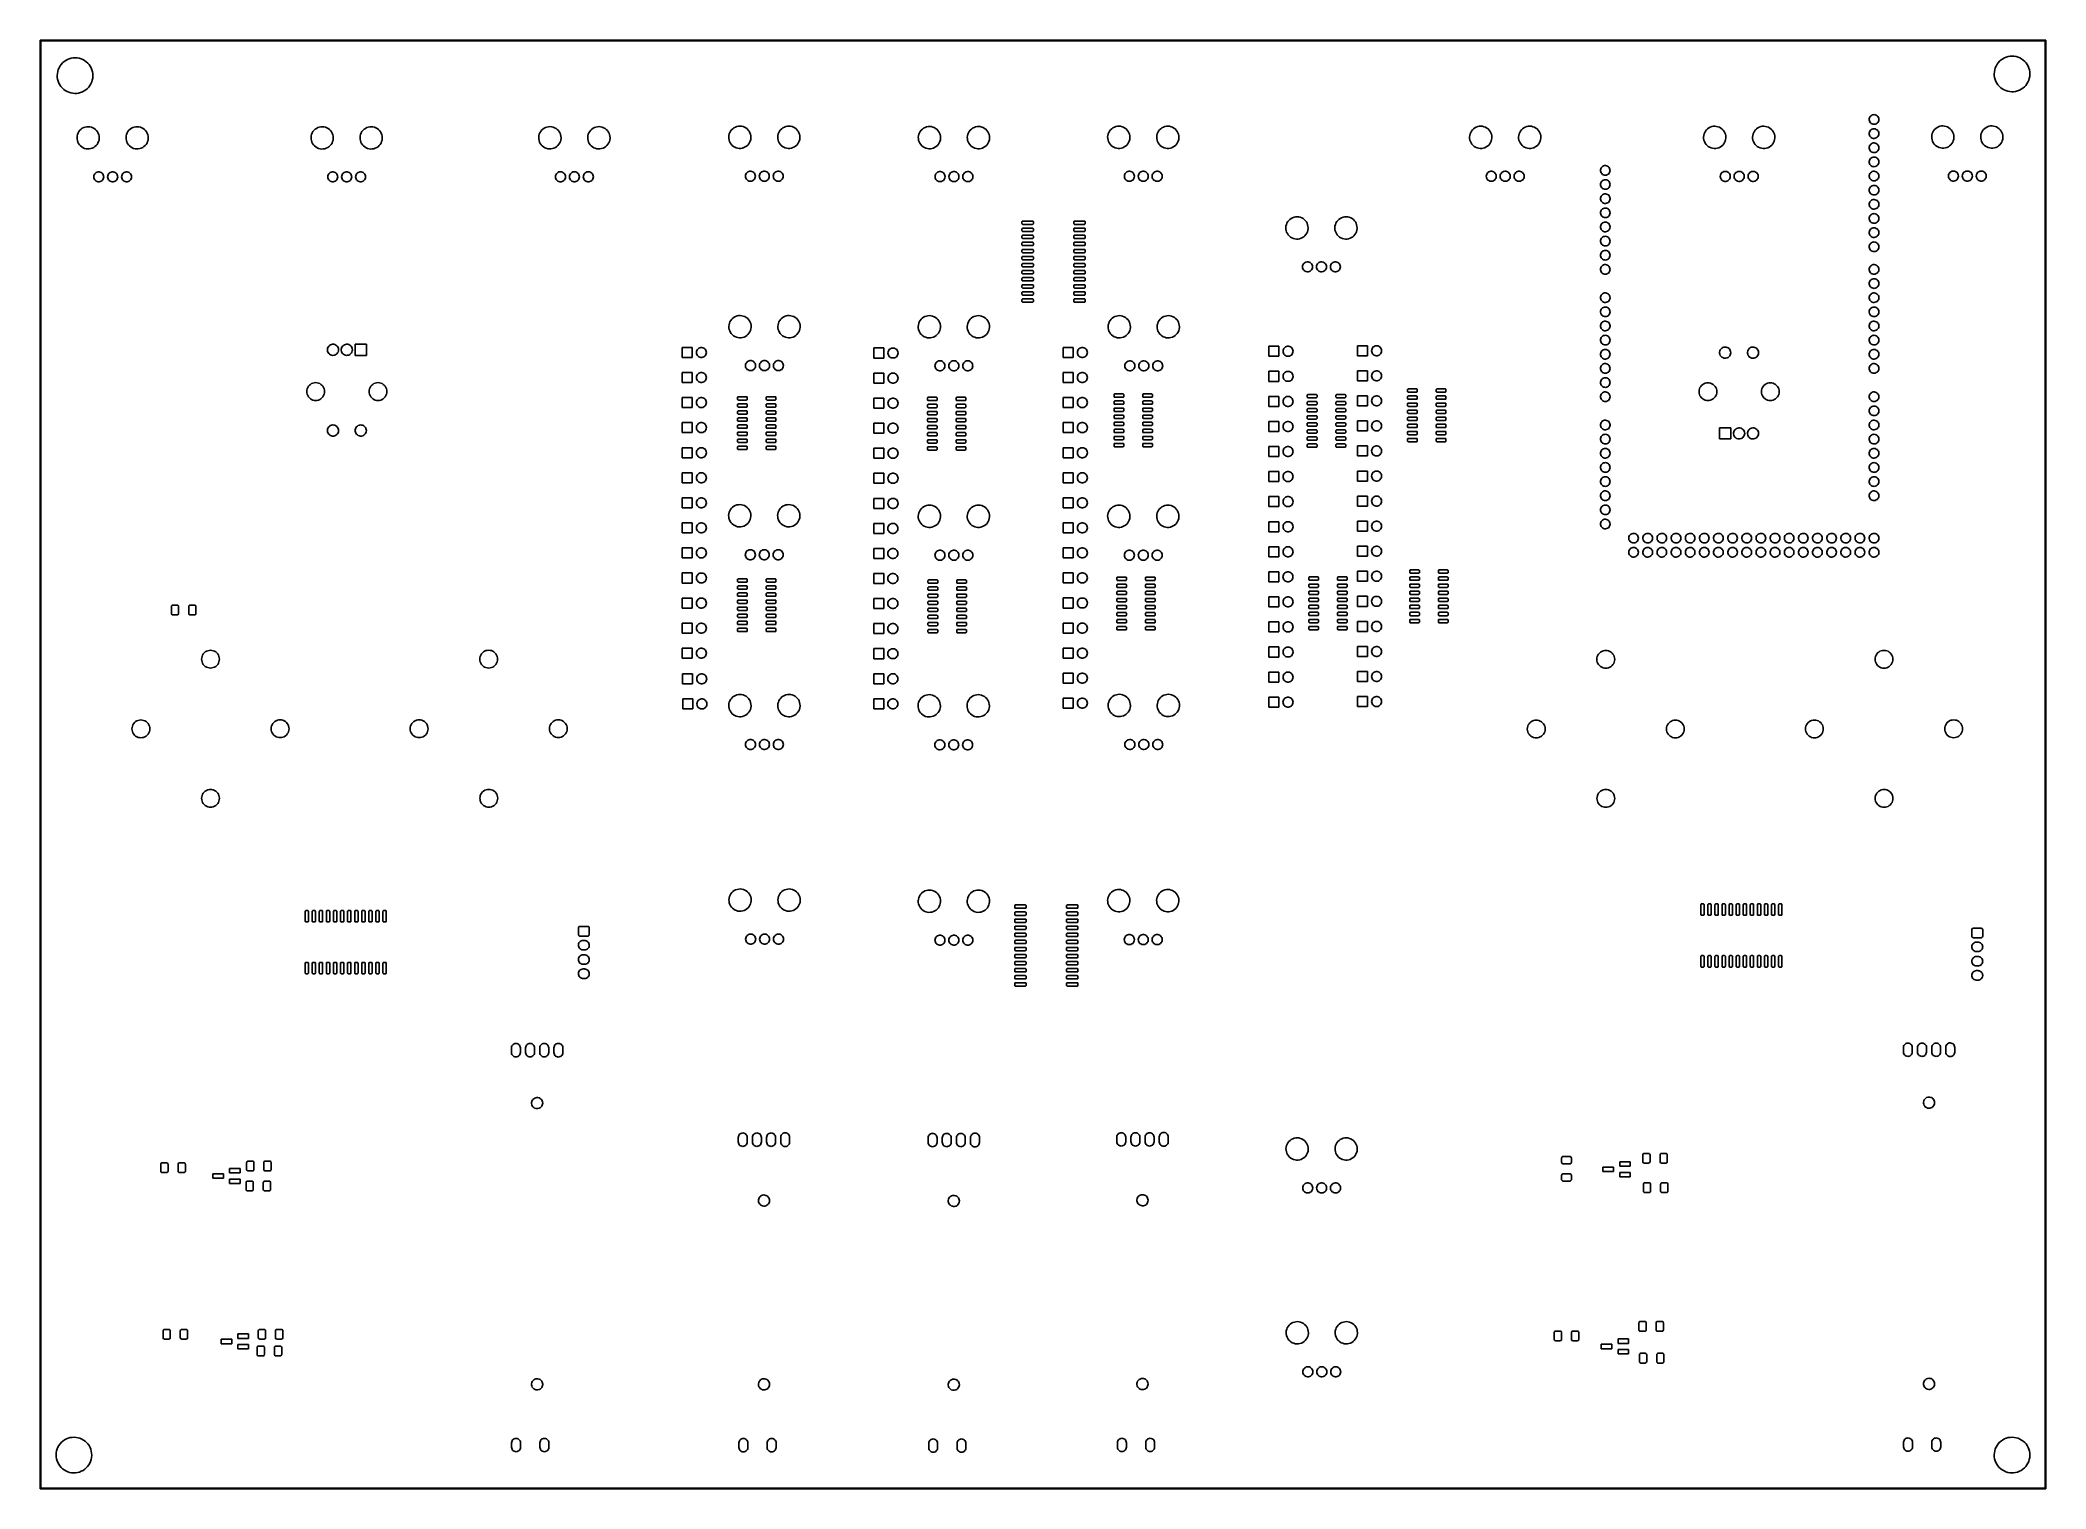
# Model space of a CAD drawing. Extents: x 119 to 479, y -311 to -51.
import ezdxf

# ---------------------------------------------------------------- set-up
doc = ezdxf.new("R2010")
doc.units = 0
doc.layers.add('BLACK', color=7, linetype='CONTINUOUS')

msp = doc.modelspace()

# ---------------------------------------------------------------- linework, layer by layer
at = {"layer": 'BLACK', "linetype": 'CONTINUOUS'}
for p, q in [((118.925, -51), (118.927, -50.9903)), ((118.925, -311), (118.925, -51)), ((118.926, -50.987), (118.928, -50.9841)), ((118.927, -50.9903), (118.926, -50.987)), ((118.928, -50.9841), (118.93, -50.9743)), ((118.93, -50.9743), (118.942, -50.9594)), ((118.942, -50.9594), (118.952, -50.9425)), ((118.952, -50.9425), (118.958, -50.9402)), ((118.958, -50.9402), (118.962, -50.935)), ((118.962, -50.935), (118.982, -50.9317)), ((118.982, -50.9317), (119, -50.925)), ((119, -50.925), (479, -50.925)), ((119.075, -51.075), (119.075, -310.925)), ((478.925, -51.075), (119.075, -51.075)), ((471.638, -54.1046), (471.969, -53.9707)), ((471.969, -53.9707), (472.313, -53.8746)), ((472.313, -53.8746), (472.666, -53.8175)), ((472.666, -53.8175), (473.022, -53.8001)), ((473.022, -53.8001), (473.379, -53.8225)), ((473.379, -53.8225), (473.731, -53.8845)), ((473.731, -53.8845), (474.073, -53.9854)), ((474.073, -53.9854), (474.403, -54.1239)), ((478.925, -310.925), (478.925, -51.075)), ((479, -50.925), (479.01, -50.9267)), ((479.01, -50.9267), (479.013, -50.9261)), ((479.013, -50.9261), (479.016, -50.9278)), ((479.016, -50.9278), (479.026, -50.9295)), ((479.026, -50.9295), (479.041, -50.942)), ((479.041, -50.942), (479.057, -50.9518)), ((479.057, -50.9518), (479.06, -50.9581)), ((479.06, -50.9581), (479.065, -50.9625)), ((479.065, -50.9625), (479.068, -50.9817)), ((479.068, -50.9817), (479.075, -51)), ((479.075, -51), (479.075, -311)), ((122, -57.2553), (122.025, -56.8989)), ((122.015, -57.6123), (122, -57.2553)), ((122.07, -57.9653), (122.015, -57.6123)), ((122.025, -56.8989), (122.09, -56.5475)), ((122.09, -56.5475), (122.193, -56.2055)), ((122.193, -56.2055), (122.334, -55.8772)), ((122.334, -55.8772), (122.51, -55.5665)), ((122.51, -55.5665), (122.72, -55.2775)), ((122.72, -55.2775), (122.961, -55.0137)), ((122.961, -55.0137), (123.23, -54.7784)), ((123.23, -54.7784), (123.523, -54.5745)), ((123.523, -54.5745), (123.838, -54.4046)), ((123.838, -54.4046), (124.169, -54.2707)), ((124.169, -54.2707), (124.513, -54.1746)), ((124.513, -54.1746), (124.866, -54.1175)), ((124.866, -54.1175), (125.222, -54.1001)), ((125.222, -54.1001), (125.579, -54.1225)), ((125.579, -54.1225), (125.931, -54.1845)), ((125.931, -54.1845), (126.273, -54.2854)), ((126.273, -54.2854), (126.603, -54.4239)), ((126.603, -54.4239), (126.915, -54.5982)), ((126.915, -54.5982), (127.205, -54.8061)), ((127.205, -54.8061), (127.471, -55.0452)), ((127.471, -55.0452), (127.708, -55.3123)), ((127.708, -55.3123), (127.914, -55.6043)), ((127.914, -55.6043), (128.086, -55.9173)), ((128.086, -55.9173), (128.222, -56.2476)), ((128.222, -56.2476), (128.32, -56.591)), ((128.32, -56.591), (128.38, -56.9433)), ((128.399, -57.3893), (128.369, -57.7454)), ((128.38, -56.9433), (128.4, -57.3)), ((128.4, -57.3), (128.399, -57.3893)), ((469.8, -56.9553), (469.825, -56.5989)), ((469.815, -57.3123), (469.8, -56.9553)), ((469.87, -57.6653), (469.815, -57.3123)), ((469.825, -56.5989), (469.89, -56.2475)), ((469.89, -56.2475), (469.993, -55.9055)), ((469.993, -55.9055), (470.134, -55.5772)), ((470.134, -55.5772), (470.31, -55.2665)), ((470.31, -55.2665), (470.52, -54.9775)), ((470.52, -54.9775), (470.761, -54.7137)), ((470.761, -54.7137), (471.03, -54.4784)), ((471.03, -54.4784), (471.323, -54.2745)), ((471.323, -54.2745), (471.638, -54.1046)), ((474.403, -54.1239), (474.715, -54.2982)), ((474.715, -54.2982), (475.005, -54.5061)), ((475.005, -54.5061), (475.271, -54.7452)), ((475.271, -54.7452), (475.508, -55.0123)), ((475.508, -55.0123), (475.714, -55.3043)), ((475.714, -55.3043), (475.886, -55.6173)), ((475.886, -55.6173), (476.022, -55.9476)), ((476.022, -55.9476), (476.12, -56.291)), ((476.169, -57.4454), (476.099, -57.7958)), ((476.12, -56.291), (476.18, -56.6433)), ((476.199, -57.0893), (476.169, -57.4454)), ((476.18, -56.6433), (476.2, -57)), ((476.2, -57), (476.199, -57.0893)), ((122.164, -58.3101), (122.07, -57.9653)), ((122.295, -58.6422), (122.164, -58.3101)), ((122.463, -58.9577), (122.295, -58.6422)), ((122.665, -59.2525), (122.463, -58.9577)), ((122.898, -59.5229), (122.665, -59.2525)), ((123.16, -59.7656), (122.898, -59.5229)), ((123.448, -59.9776), (123.16, -59.7656)), ((123.757, -60.1563), (123.448, -59.9776)), ((124.085, -60.2993), (123.757, -60.1563)), ((124.426, -60.4049), (124.085, -60.2993)), ((124.777, -60.4719), (124.426, -60.4049)), ((125.133, -60.4993), (124.777, -60.4719)), ((125.49, -60.4868), (125.133, -60.4993)), ((125.843, -60.4346), (125.49, -60.4868)), ((126.189, -60.3434), (125.843, -60.4346)), ((126.522, -60.2142), (126.189, -60.3434)), ((126.839, -60.0487), (126.522, -60.2142)), ((127.135, -59.8489), (126.839, -60.0487)), ((127.407, -59.6173), (127.135, -59.8489)), ((127.651, -59.3569), (127.407, -59.6173)), ((127.865, -59.0709), (127.651, -59.3569)), ((128.046, -58.7627), (127.865, -59.0709)), ((128.191, -58.4363), (128.046, -58.7627)), ((128.299, -58.0958), (128.191, -58.4363)), ((128.369, -57.7454), (128.299, -58.0958)), ((469.964, -58.0101), (469.87, -57.6653)), ((470.095, -58.3422), (469.964, -58.0101)), ((470.263, -58.6577), (470.095, -58.3422)), ((470.465, -58.9525), (470.263, -58.6577)), ((470.698, -59.2229), (470.465, -58.9525)), ((470.96, -59.4656), (470.698, -59.2229)), ((471.248, -59.6776), (470.96, -59.4656)), ((471.557, -59.8563), (471.248, -59.6776)), ((471.885, -59.9993), (471.557, -59.8563)), ((472.226, -60.1049), (471.885, -59.9993)), ((472.577, -60.1719), (472.226, -60.1049)), ((472.933, -60.1993), (472.577, -60.1719)), ((473.29, -60.1868), (472.933, -60.1993)), ((473.643, -60.1346), (473.29, -60.1868)), ((473.989, -60.0434), (473.643, -60.1346)), ((474.322, -59.9142), (473.989, -60.0434)), ((474.639, -59.7487), (474.322, -59.9142)), ((474.935, -59.5489), (474.639, -59.7487)), ((475.207, -59.3173), (474.935, -59.5489)), ((475.451, -59.0569), (475.207, -59.3173)), ((475.665, -58.7709), (475.451, -59.0569)), ((475.846, -58.4627), (475.665, -58.7709)), ((475.991, -58.1363), (475.846, -58.4627)), ((476.099, -57.7958), (475.991, -58.1363)), ((447.4, -64.8927), (447.479, -64.7236)), ((447.479, -64.7236), (447.592, -64.5754)), ((447.592, -64.5754), (447.735, -64.455)), ((447.735, -64.455), (447.9, -64.368)), ((447.9, -64.368), (448.079, -64.3185)), ((448.079, -64.3185), (448.266, -64.3087)), ((448.266, -64.3087), (448.45, -64.3392)), ((448.45, -64.3392), (448.623, -64.4085)), ((448.623, -64.4085), (448.777, -64.5133)), ((448.777, -64.5133), (448.905, -64.6489)), ((448.905, -64.6489), (449.001, -64.8088)), ((449.001, -64.8088), (449.061, -64.9856)), ((125.551, -68.4072), (125.58, -68.1261)), ((125.562, -68.6895), (125.551, -68.4072)), ((125.58, -68.1261), (125.648, -67.852)), ((125.648, -67.852), (125.754, -67.5901)), ((125.754, -67.5901), (125.896, -67.3458)), ((125.896, -67.3458), (126.071, -67.124)), ((126.071, -67.124), (126.275, -66.929)), ((126.275, -66.929), (126.505, -66.7647)), ((126.505, -66.7647), (126.756, -66.6345)), ((126.756, -66.6345), (127.022, -66.5409)), ((127.022, -66.5409), (127.299, -66.4858)), ((127.299, -66.4858), (127.581, -66.4702)), ((127.581, -66.4702), (127.863, -66.4946)), ((127.863, -66.4946), (128.138, -66.5584)), ((128.138, -66.5584), (128.402, -66.6603)), ((128.402, -66.6603), (128.648, -66.7984)), ((128.648, -66.7984), (128.873, -66.9698)), ((128.873, -66.9698), (129.071, -67.1711)), ((129.071, -67.1711), (129.239, -67.3983)), ((129.239, -67.3983), (129.373, -67.647)), ((129.373, -67.647), (129.471, -67.912)), ((129.471, -67.912), (129.53, -68.1882)), ((129.53, -68.1882), (129.55, -68.47)), ((134.351, -68.4072), (134.38, -68.1261)), ((134.362, -68.6895), (134.351, -68.4072)), ((134.38, -68.1261), (134.448, -67.852)), ((134.448, -67.852), (134.554, -67.5901)), ((134.554, -67.5901), (134.696, -67.3458)), ((134.696, -67.3458), (134.871, -67.124)), ((134.871, -67.124), (135.075, -66.929)), ((135.075, -66.929), (135.305, -66.7647)), ((135.305, -66.7647), (135.556, -66.6345)), ((135.556, -66.6345), (135.822, -66.5409)), ((135.822, -66.5409), (136.099, -66.4858)), ((136.099, -66.4858), (136.381, -66.4702)), ((136.381, -66.4702), (136.663, -66.4946)), ((136.663, -66.4946), (136.938, -66.5584)), ((136.938, -66.5584), (137.202, -66.6603)), ((137.202, -66.6603), (137.448, -66.7984)), ((137.448, -66.7984), (137.673, -66.9698)), ((137.673, -66.9698), (137.871, -67.1711)), ((137.871, -67.1711), (138.039, -67.3983)), ((138.039, -67.3983), (138.173, -67.647)), ((138.173, -67.647), (138.271, -67.912)), ((138.271, -67.912), (138.33, -68.1882)), ((138.33, -68.1882), (138.35, -68.47)), ((167.571, -68.4172), (167.6, -68.1361)), ((167.582, -68.6995), (167.571, -68.4172)), ((167.6, -68.1361), (167.668, -67.862)), ((167.668, -67.862), (167.774, -67.6001)), ((167.774, -67.6001), (167.916, -67.3558)), ((167.916, -67.3558), (168.091, -67.134)), ((168.091, -67.134), (168.295, -66.939)), ((168.295, -66.939), (168.525, -66.7747)), ((168.525, -66.7747), (168.776, -66.6445)), ((168.776, -66.6445), (169.042, -66.5509)), ((169.042, -66.5509), (169.319, -66.4958)), ((169.319, -66.4958), (169.601, -66.4802)), ((169.601, -66.4802), (169.883, -66.5046)), ((169.883, -66.5046), (170.158, -66.5684)), ((170.158, -66.5684), (170.422, -66.6703)), ((170.422, -66.6703), (170.668, -66.8084)), ((170.668, -66.8084), (170.893, -66.9798)), ((170.893, -66.9798), (171.091, -67.1811)), ((171.091, -67.1811), (171.259, -67.4083)), ((171.259, -67.4083), (171.393, -67.657)), ((171.393, -67.657), (171.491, -67.922)), ((171.491, -67.922), (171.55, -68.1982)), ((171.55, -68.1982), (171.57, -68.48)), ((176.371, -68.4172), (176.4, -68.1361)), ((176.382, -68.6995), (176.371, -68.4172)), ((176.4, -68.1361), (176.468, -67.862)), ((176.468, -67.862), (176.574, -67.6001)), ((176.574, -67.6001), (176.716, -67.3558)), ((176.716, -67.3558), (176.891, -67.134)), ((176.891, -67.134), (177.095, -66.939)), ((177.095, -66.939), (177.325, -66.7747)), ((177.325, -66.7747), (177.576, -66.6445)), ((177.576, -66.6445), (177.842, -66.5509)), ((177.842, -66.5509), (178.119, -66.4958)), ((178.119, -66.4958), (178.401, -66.4802)), ((178.401, -66.4802), (178.683, -66.5046)), ((178.683, -66.5046), (178.958, -66.5684)), ((178.958, -66.5684), (179.222, -66.6703)), ((179.222, -66.6703), (179.468, -66.8084)), ((179.468, -66.8084), (179.693, -66.9798)), ((179.693, -66.9798), (179.891, -67.1811)), ((179.891, -67.1811), (180.059, -67.4083)), ((180.059, -67.4083), (180.193, -67.657)), ((180.193, -67.657), (180.291, -67.922)), ((180.291, -67.922), (180.35, -68.1982)), ((180.35, -68.1982), (180.37, -68.48)), ((208.461, -68.3972), (208.49, -68.1161)), ((208.472, -68.6795), (208.461, -68.3972)), ((208.49, -68.1161), (208.558, -67.842)), ((208.558, -67.842), (208.664, -67.5801)), ((208.664, -67.5801), (208.806, -67.3358)), ((208.806, -67.3358), (208.981, -67.114)), ((208.981, -67.114), (209.185, -66.919)), ((209.185, -66.919), (209.415, -66.7547)), ((209.415, -66.7547), (209.666, -66.6245)), ((209.666, -66.6245), (209.932, -66.5309)), ((209.932, -66.5309), (210.209, -66.4758)), ((210.209, -66.4758), (210.491, -66.4602)), ((210.491, -66.4602), (210.773, -66.4846)), ((210.773, -66.4846), (211.048, -66.5484)), ((211.048, -66.5484), (211.312, -66.6503)), ((211.312, -66.6503), (211.558, -66.7884)), ((211.558, -66.7884), (211.783, -66.9598)), ((211.783, -66.9598), (211.981, -67.1611)), ((211.981, -67.1611), (212.149, -67.3883)), ((212.149, -67.3883), (212.283, -67.637)), ((212.283, -67.637), (212.381, -67.902)), ((212.381, -67.902), (212.44, -68.1782)), ((212.44, -68.1782), (212.46, -68.46)), ((217.261, -68.3972), (217.29, -68.1161)), ((217.272, -68.6795), (217.261, -68.3972)), ((217.29, -68.1161), (217.358, -67.842)), ((217.358, -67.842), (217.464, -67.5801)), ((217.464, -67.5801), (217.606, -67.3358)), ((217.606, -67.3358), (217.781, -67.114)), ((217.781, -67.114), (217.985, -66.919)), ((217.985, -66.919), (218.215, -66.7547)), ((218.215, -66.7547), (218.466, -66.6245)), ((218.466, -66.6245), (218.732, -66.5309)), ((218.732, -66.5309), (219.009, -66.4758)), ((219.009, -66.4758), (219.291, -66.4602)), ((219.291, -66.4602), (219.573, -66.4846)), ((219.573, -66.4846), (219.848, -66.5484)), ((219.848, -66.5484), (220.112, -66.6503)), ((220.112, -66.6503), (220.358, -66.7884)), ((220.358, -66.7884), (220.583, -66.9598)), ((220.583, -66.9598), (220.781, -67.1611)), ((220.781, -67.1611), (220.949, -67.3883)), ((220.949, -67.3883), (221.083, -67.637)), ((221.083, -67.637), (221.181, -67.902)), ((221.181, -67.902), (221.24, -68.1782)), ((221.24, -68.1782), (221.26, -68.46)), ((242.561, -68.3072), (242.59, -68.0261)), ((242.572, -68.5895), (242.561, -68.3072)), ((242.59, -68.0261), (242.658, -67.752)), ((242.658, -67.752), (242.764, -67.4901)), ((242.764, -67.4901), (242.906, -67.2458)), ((242.906, -67.2458), (243.081, -67.024)), ((243.081, -67.024), (243.285, -66.829)), ((243.285, -66.829), (243.515, -66.6647)), ((243.515, -66.6647), (243.766, -66.5345)), ((243.766, -66.5345), (244.032, -66.4409)), ((244.032, -66.4409), (244.309, -66.3858)), ((244.309, -66.3858), (244.591, -66.3702)), ((244.591, -66.3702), (244.873, -66.3946)), ((244.873, -66.3946), (245.148, -66.4584)), ((245.148, -66.4584), (245.412, -66.5603)), ((245.412, -66.5603), (245.658, -66.6984)), ((245.658, -66.6984), (245.883, -66.8698)), ((245.883, -66.8698), (246.081, -67.0711)), ((246.081, -67.0711), (246.249, -67.2983)), ((246.249, -67.2983), (246.383, -67.547)), ((246.383, -67.547), (246.481, -67.812)), ((246.481, -67.812), (246.54, -68.0882)), ((246.54, -68.0882), (246.56, -68.37)), ((246.56, -68.37), (246.556, -68.4956)), ((251.361, -68.3072), (251.39, -68.0261)), ((251.372, -68.5895), (251.361, -68.3072)), ((251.39, -68.0261), (251.458, -67.752)), ((251.458, -67.752), (251.564, -67.4901)), ((251.564, -67.4901), (251.706, -67.2458)), ((251.706, -67.2458), (251.881, -67.024)), ((251.881, -67.024), (252.085, -66.829)), ((252.085, -66.829), (252.315, -66.6647)), ((252.315, -66.6647), (252.566, -66.5345)), ((252.566, -66.5345), (252.832, -66.4409)), ((252.832, -66.4409), (253.109, -66.3858)), ((253.109, -66.3858), (253.391, -66.3702)), ((253.391, -66.3702), (253.673, -66.3946)), ((253.673, -66.3946), (253.948, -66.4584)), ((253.948, -66.4584), (254.212, -66.5603)), ((254.212, -66.5603), (254.458, -66.6984)), ((254.458, -66.6984), (254.683, -66.8698)), ((254.683, -66.8698), (254.881, -67.0711)), ((254.881, -67.0711), (255.049, -67.2983)), ((255.049, -67.2983), (255.183, -67.547)), ((255.183, -67.547), (255.281, -67.812)), ((255.281, -67.812), (255.34, -68.0882)), ((255.34, -68.0882), (255.36, -68.37)), ((255.36, -68.37), (255.356, -68.4956)), ((276.611, -68.3772), (276.64, -68.0961)), ((276.622, -68.6595), (276.611, -68.3772)), ((276.64, -68.0961), (276.708, -67.822)), ((276.708, -67.822), (276.814, -67.5601)), ((276.814, -67.5601), (276.956, -67.3158)), ((276.956, -67.3158), (277.131, -67.094)), ((277.131, -67.094), (277.335, -66.899)), ((277.335, -66.899), (277.565, -66.7347)), ((277.565, -66.7347), (277.816, -66.6045)), ((277.816, -66.6045), (278.082, -66.5109)), ((278.082, -66.5109), (278.359, -66.4558)), ((278.359, -66.4558), (278.641, -66.4402)), ((278.641, -66.4402), (278.923, -66.4646)), ((278.923, -66.4646), (279.198, -66.5284)), ((279.198, -66.5284), (279.462, -66.6303)), ((279.462, -66.6303), (279.708, -66.7684)), ((279.708, -66.7684), (279.933, -66.9398)), ((279.933, -66.9398), (280.131, -67.1411)), ((280.131, -67.1411), (280.299, -67.3683)), ((280.299, -67.3683), (280.433, -67.617)), ((280.433, -67.617), (280.531, -67.882)), ((280.531, -67.882), (280.59, -68.1582)), ((280.59, -68.1582), (280.61, -68.44)), ((285.411, -68.3772), (285.44, -68.0961)), ((285.422, -68.6595), (285.411, -68.3772)), ((285.44, -68.0961), (285.508, -67.822)), ((285.508, -67.822), (285.614, -67.5601)), ((285.614, -67.5601), (285.756, -67.3158)), ((285.756, -67.3158), (285.931, -67.094)), ((285.931, -67.094), (286.135, -66.899)), ((286.135, -66.899), (286.365, -66.7347)), ((286.365, -66.7347), (286.616, -66.6045)), ((286.616, -66.6045), (286.882, -66.5109)), ((286.882, -66.5109), (287.159, -66.4558)), ((287.159, -66.4558), (287.441, -66.4402)), ((287.441, -66.4402), (287.723, -66.4646)), ((287.723, -66.4646), (287.998, -66.5284)), ((287.998, -66.5284), (288.262, -66.6303)), ((288.262, -66.6303), (288.508, -66.7684)), ((288.508, -66.7684), (288.733, -66.9398)), ((288.733, -66.9398), (288.931, -67.1411)), ((288.931, -67.1411), (289.099, -67.3683)), ((289.099, -67.3683), (289.233, -67.617)), ((289.233, -67.617), (289.331, -67.882)), ((289.331, -67.882), (289.39, -68.1582)), ((289.39, -68.1582), (289.41, -68.44)), ((310.611, -68.3172), (310.64, -68.0361)), ((310.622, -68.5995), (310.611, -68.3172)), ((310.64, -68.0361), (310.708, -67.762)), ((310.708, -67.762), (310.814, -67.5001)), ((310.814, -67.5001), (310.956, -67.2558)), ((310.956, -67.2558), (311.131, -67.034)), ((311.131, -67.034), (311.335, -66.839)), ((311.335, -66.839), (311.565, -66.6747)), ((311.565, -66.6747), (311.816, -66.5445)), ((311.816, -66.5445), (312.082, -66.4509)), ((312.082, -66.4509), (312.359, -66.3958)), ((312.359, -66.3958), (312.641, -66.3802)), ((312.641, -66.3802), (312.923, -66.4046)), ((312.923, -66.4046), (313.198, -66.4684)), ((313.198, -66.4684), (313.462, -66.5703)), ((313.462, -66.5703), (313.708, -66.7084)), ((313.708, -66.7084), (313.933, -66.8798)), ((313.933, -66.8798), (314.131, -67.0811)), ((314.131, -67.0811), (314.299, -67.3083)), ((314.299, -67.3083), (314.433, -67.557)), ((314.433, -67.557), (314.531, -67.822)), ((314.531, -67.822), (314.59, -68.0982)), ((314.59, -68.0982), (314.61, -68.38)), ((314.61, -68.38), (314.606, -68.5056)), ((319.411, -68.3172), (319.44, -68.0361)), ((319.422, -68.5995), (319.411, -68.3172)), ((319.44, -68.0361), (319.508, -67.762)), ((319.508, -67.762), (319.614, -67.5001)), ((319.614, -67.5001), (319.756, -67.2558)), ((319.756, -67.2558), (319.931, -67.034)), ((319.931, -67.034), (320.135, -66.839)), ((320.135, -66.839), (320.365, -66.6747)), ((320.365, -66.6747), (320.616, -66.5445)), ((320.616, -66.5445), (320.882, -66.4509)), ((320.882, -66.4509), (321.159, -66.3958)), ((321.159, -66.3958), (321.441, -66.3802)), ((321.441, -66.3802), (321.723, -66.4046)), ((321.723, -66.4046), (321.998, -66.4684)), ((321.998, -66.4684), (322.262, -66.5703)), ((322.262, -66.5703), (322.508, -66.7084)), ((322.508, -66.7084), (322.733, -66.8798)), ((322.733, -66.8798), (322.931, -67.0811)), ((322.931, -67.0811), (323.099, -67.3083)), ((323.099, -67.3083), (323.233, -67.557)), ((323.233, -67.557), (323.331, -67.822)), ((323.331, -67.822), (323.39, -68.0982)), ((323.39, -68.0982), (323.41, -68.38)), ((323.41, -68.38), (323.406, -68.5056)), ((375.591, -68.3172), (375.62, -68.0361)), ((375.602, -68.5995), (375.591, -68.3172)), ((375.62, -68.0361), (375.688, -67.762)), ((375.688, -67.762), (375.794, -67.5001)), ((375.794, -67.5001), (375.936, -67.2558)), ((375.936, -67.2558), (376.111, -67.034)), ((376.111, -67.034), (376.315, -66.839)), ((376.315, -66.839), (376.545, -66.6747)), ((376.545, -66.6747), (376.796, -66.5445)), ((376.796, -66.5445), (377.062, -66.4509)), ((377.062, -66.4509), (377.339, -66.3958)), ((377.339, -66.3958), (377.621, -66.3802)), ((377.621, -66.3802), (377.903, -66.4046)), ((377.903, -66.4046), (378.178, -66.4684)), ((378.178, -66.4684), (378.442, -66.5703)), ((378.442, -66.5703), (378.688, -66.7084)), ((378.688, -66.7084), (378.913, -66.8798)), ((378.913, -66.8798), (379.111, -67.0811)), ((379.111, -67.0811), (379.279, -67.3083)), ((379.279, -67.3083), (379.413, -67.557)), ((379.413, -67.557), (379.511, -67.822)), ((379.511, -67.822), (379.57, -68.0982)), ((379.57, -68.0982), (379.59, -68.38)), ((379.59, -68.38), (379.586, -68.5056)), ((384.391, -68.3172), (384.42, -68.0361)), ((384.402, -68.5995), (384.391, -68.3172)), ((384.42, -68.0361), (384.488, -67.762)), ((384.488, -67.762), (384.594, -67.5001)), ((384.594, -67.5001), (384.736, -67.2558)), ((384.736, -67.2558), (384.911, -67.034)), ((384.911, -67.034), (385.115, -66.839)), ((385.115, -66.839), (385.345, -66.6747)), ((385.345, -66.6747), (385.596, -66.5445)), ((385.596, -66.5445), (385.862, -66.4509)), ((385.862, -66.4509), (386.139, -66.3958)), ((386.139, -66.3958), (386.421, -66.3802)), ((386.421, -66.3802), (386.703, -66.4046)), ((386.703, -66.4046), (386.978, -66.4684)), ((386.978, -66.4684), (387.242, -66.5703)), ((387.242, -66.5703), (387.488, -66.7084)), ((387.488, -66.7084), (387.713, -66.8798)), ((387.713, -66.8798), (387.911, -67.0811)), ((387.911, -67.0811), (388.079, -67.3083)), ((388.079, -67.3083), (388.213, -67.557)), ((388.213, -67.557), (388.311, -67.822)), ((388.311, -67.822), (388.37, -68.0982)), ((388.37, -68.0982), (388.39, -68.38)), ((388.39, -68.38), (388.386, -68.5056)), ((417.611, -68.3272), (417.64, -68.0461)), ((417.622, -68.6095), (417.611, -68.3272)), ((417.64, -68.0461), (417.708, -67.772)), ((417.708, -67.772), (417.814, -67.5101)), ((417.814, -67.5101), (417.956, -67.2658)), ((417.956, -67.2658), (418.131, -67.044)), ((418.131, -67.044), (418.335, -66.849)), ((418.335, -66.849), (418.565, -66.6847)), ((418.565, -66.6847), (418.816, -66.5545)), ((418.816, -66.5545), (419.082, -66.4609)), ((419.082, -66.4609), (419.359, -66.4058)), ((419.359, -66.4058), (419.641, -66.3902)), ((419.641, -66.3902), (419.923, -66.4146)), ((419.923, -66.4146), (420.198, -66.4784)), ((420.198, -66.4784), (420.462, -66.5803)), ((420.462, -66.5803), (420.708, -66.7184)), ((420.708, -66.7184), (420.933, -66.8898)), ((420.933, -66.8898), (421.131, -67.0911)), ((421.131, -67.0911), (421.299, -67.3183)), ((421.299, -67.3183), (421.433, -67.567)), ((421.433, -67.567), (421.531, -67.832)), ((421.531, -67.832), (421.59, -68.1082)), ((421.59, -68.1082), (421.61, -68.39)), ((421.61, -68.39), (421.606, -68.5156)), ((426.411, -68.3272), (426.44, -68.0461)), ((426.422, -68.6095), (426.411, -68.3272)), ((426.44, -68.0461), (426.508, -67.772)), ((426.508, -67.772), (426.614, -67.5101)), ((426.614, -67.5101), (426.756, -67.2658)), ((426.756, -67.2658), (426.931, -67.044)), ((426.931, -67.044), (427.135, -66.849)), ((427.135, -66.849), (427.365, -66.6847)), ((427.365, -66.6847), (427.616, -66.5545)), ((427.616, -66.5545), (427.882, -66.4609)), ((427.882, -66.4609), (428.159, -66.4058)), ((428.159, -66.4058), (428.441, -66.3902)), ((428.441, -66.3902), (428.723, -66.4146)), ((428.723, -66.4146), (428.998, -66.4784)), ((428.998, -66.4784), (429.262, -66.5803)), ((429.262, -66.5803), (429.508, -66.7184)), ((429.508, -66.7184), (429.733, -66.8898)), ((429.733, -66.8898), (429.931, -67.0911)), ((429.931, -67.0911), (430.099, -67.3183)), ((430.099, -67.3183), (430.233, -67.567)), ((430.233, -67.567), (430.331, -67.832)), ((430.331, -67.832), (430.39, -68.1082)), ((430.39, -68.1082), (430.41, -68.39)), ((430.41, -68.39), (430.406, -68.5156)), ((447.359, -65.0747), (447.4, -64.8927)), ((447.359, -65.2613), (447.359, -65.0747)), ((447.398, -65.4436), (447.359, -65.2613)), ((447.359, -67.6147), (447.4, -67.4327)), ((447.359, -67.8013), (447.359, -67.6147)), ((447.398, -67.9836), (447.359, -67.8013)), ((447.476, -65.6132), (447.398, -65.4436)), ((447.476, -68.1532), (447.398, -67.9836)), ((447.4, -67.4327), (447.479, -67.2636)), ((447.588, -65.7622), (447.476, -65.6132)), ((447.588, -68.3022), (447.476, -68.1532)), ((447.479, -67.2636), (447.592, -67.1154)), ((447.73, -65.8836), (447.588, -65.7622)), ((447.73, -68.4236), (447.588, -68.3022)), ((447.592, -67.1154), (447.735, -66.995)), ((447.894, -65.9717), (447.73, -65.8836)), ((447.894, -68.5117), (447.73, -68.4236)), ((447.735, -66.995), (447.9, -66.908)), ((448.073, -66.0225), (447.894, -65.9717)), ((447.9, -66.908), (448.079, -66.8585)), ((448.26, -66.0336), (448.073, -66.0225)), ((448.079, -66.8585), (448.266, -66.8487)), ((448.444, -66.0044), (448.26, -66.0336)), ((448.266, -66.8487), (448.45, -66.8792)), ((448.618, -65.9363), (448.444, -66.0044)), ((448.45, -66.8792), (448.623, -66.9485)), ((448.773, -65.8326), (448.618, -65.9363)), ((448.773, -68.3726), (448.618, -68.4763)), ((448.623, -66.9485), (448.777, -67.0533)), ((448.902, -65.6979), (448.773, -65.8326)), ((448.902, -68.2379), (448.773, -68.3726)), ((448.777, -67.0533), (448.905, -67.1889)), ((448.999, -65.5387), (448.902, -65.6979)), ((448.999, -68.0787), (448.902, -68.2379)), ((448.905, -67.1889), (449.001, -67.3488)), ((449.06, -65.3623), (448.999, -65.5387)), ((449.06, -67.9023), (448.999, -68.0787)), ((449.001, -67.3488), (449.061, -67.5256)), ((449.081, -65.177), (449.06, -65.3623)), ((449.081, -67.717), (449.06, -67.9023)), ((449.061, -64.9856), (449.081, -65.171)), ((449.061, -67.5256), (449.081, -67.711)), ((449.081, -65.171), (449.081, -65.177)), ((449.081, -67.711), (449.081, -67.717)), ((458.571, -68.2672), (458.6, -67.9861)), ((458.582, -68.5495), (458.571, -68.2672)), ((458.6, -67.9861), (458.668, -67.712)), ((458.668, -67.712), (458.774, -67.4501)), ((458.774, -67.4501), (458.916, -67.2058)), ((458.916, -67.2058), (459.091, -66.984)), ((459.091, -66.984), (459.295, -66.789)), ((459.295, -66.789), (459.525, -66.6247)), ((459.525, -66.6247), (459.776, -66.4945)), ((459.776, -66.4945), (460.042, -66.4009)), ((460.042, -66.4009), (460.319, -66.3458)), ((460.319, -66.3458), (460.601, -66.3302)), ((460.601, -66.3302), (460.883, -66.3546)), ((460.883, -66.3546), (461.158, -66.4184)), ((461.158, -66.4184), (461.422, -66.5203)), ((461.422, -66.5203), (461.668, -66.6584)), ((461.668, -66.6584), (461.893, -66.8298)), ((461.893, -66.8298), (462.091, -67.0311)), ((462.091, -67.0311), (462.259, -67.2583)), ((462.259, -67.2583), (462.393, -67.507)), ((462.393, -67.507), (462.491, -67.772)), ((462.491, -67.772), (462.55, -68.0482)), ((462.55, -68.0482), (462.57, -68.33)), ((462.57, -68.33), (462.566, -68.4556)), ((467.371, -68.2672), (467.4, -67.9861)), ((467.382, -68.5495), (467.371, -68.2672)), ((467.4, -67.9861), (467.468, -67.712)), ((467.468, -67.712), (467.574, -67.4501)), ((467.574, -67.4501), (467.716, -67.2058)), ((467.716, -67.2058), (467.891, -66.984)), ((467.891, -66.984), (468.095, -66.789)), ((468.095, -66.789), (468.325, -66.6247)), ((468.325, -66.6247), (468.576, -66.4945)), ((468.576, -66.4945), (468.842, -66.4009)), ((468.842, -66.4009), (469.119, -66.3458)), ((469.119, -66.3458), (469.401, -66.3302)), ((469.401, -66.3302), (469.683, -66.3546)), ((469.683, -66.3546), (469.958, -66.4184)), ((469.958, -66.4184), (470.222, -66.5203)), ((470.222, -66.5203), (470.468, -66.6584)), ((470.468, -66.6584), (470.693, -66.8298)), ((470.693, -66.8298), (470.891, -67.0311)), ((470.891, -67.0311), (471.059, -67.2583)), ((471.059, -67.2583), (471.193, -67.507)), ((471.193, -67.507), (471.291, -67.772)), ((471.291, -67.772), (471.35, -68.0482)), ((471.35, -68.0482), (471.37, -68.33)), ((471.37, -68.33), (471.366, -68.4556)), ((125.613, -68.9674), (125.562, -68.6895)), ((125.702, -69.2354), (125.613, -68.9674)), ((125.829, -69.4881), (125.702, -69.2354)), ((125.989, -69.7205), (125.829, -69.4881)), ((126.181, -69.9279), (125.989, -69.7205)), ((126.4, -70.1063), (126.181, -69.9279)), ((126.642, -70.252), (126.4, -70.1063)), ((126.902, -70.3622), (126.642, -70.252)), ((127.175, -70.4346), (126.902, -70.3622)), ((127.456, -70.4678), (127.175, -70.4346)), ((127.738, -70.4611), (127.456, -70.4678)), ((128.017, -70.4147), (127.738, -70.4611)), ((128.286, -70.3296), (128.017, -70.4147)), ((128.541, -70.2073), (128.286, -70.3296)), ((128.776, -70.0503), (128.541, -70.2073)), ((128.986, -69.8618), (128.776, -70.0503)), ((129.168, -69.6456), (128.986, -69.8618)), ((129.318, -69.4059), (129.168, -69.6456)), ((129.432, -69.1475), (129.318, -69.4059)), ((129.508, -68.8756), (129.432, -69.1475)), ((129.546, -68.5956), (129.508, -68.8756)), ((129.55, -68.47), (129.546, -68.5956)), ((134.413, -68.9674), (134.362, -68.6895)), ((134.502, -69.2354), (134.413, -68.9674)), ((134.629, -69.4881), (134.502, -69.2354)), ((134.789, -69.7205), (134.629, -69.4881)), ((134.981, -69.9279), (134.789, -69.7205)), ((135.2, -70.1063), (134.981, -69.9279)), ((135.442, -70.252), (135.2, -70.1063)), ((135.702, -70.3622), (135.442, -70.252)), ((135.975, -70.4346), (135.702, -70.3622)), ((136.256, -70.4678), (135.975, -70.4346)), ((136.538, -70.4611), (136.256, -70.4678)), ((136.817, -70.4147), (136.538, -70.4611)), ((137.086, -70.3296), (136.817, -70.4147)), ((137.341, -70.2073), (137.086, -70.3296)), ((137.576, -70.0503), (137.341, -70.2073)), ((137.786, -69.8618), (137.576, -70.0503)), ((137.968, -69.6456), (137.786, -69.8618)), ((138.118, -69.4059), (137.968, -69.6456)), ((138.232, -69.1475), (138.118, -69.4059)), ((138.308, -68.8756), (138.232, -69.1475)), ((138.346, -68.5956), (138.308, -68.8756)), ((138.35, -68.47), (138.346, -68.5956)), ((167.633, -68.9774), (167.582, -68.6995)), ((167.722, -69.2454), (167.633, -68.9774)), ((167.849, -69.4981), (167.722, -69.2454)), ((168.009, -69.7305), (167.849, -69.4981)), ((168.201, -69.9379), (168.009, -69.7305)), ((168.42, -70.1163), (168.201, -69.9379)), ((168.662, -70.262), (168.42, -70.1163)), ((168.922, -70.3722), (168.662, -70.262)), ((169.195, -70.4446), (168.922, -70.3722)), ((169.476, -70.4778), (169.195, -70.4446)), ((169.758, -70.4711), (169.476, -70.4778)), ((170.037, -70.4247), (169.758, -70.4711)), ((170.306, -70.3396), (170.037, -70.4247)), ((170.561, -70.2173), (170.306, -70.3396)), ((170.796, -70.0603), (170.561, -70.2173)), ((171.006, -69.8718), (170.796, -70.0603)), ((171.188, -69.6556), (171.006, -69.8718)), ((171.338, -69.4159), (171.188, -69.6556)), ((171.452, -69.1575), (171.338, -69.4159)), ((171.528, -68.8856), (171.452, -69.1575)), ((171.566, -68.6056), (171.528, -68.8856)), ((171.57, -68.48), (171.566, -68.6056)), ((176.433, -68.9774), (176.382, -68.6995)), ((176.522, -69.2454), (176.433, -68.9774)), ((176.649, -69.4981), (176.522, -69.2454)), ((176.809, -69.7305), (176.649, -69.4981)), ((177.001, -69.9379), (176.809, -69.7305)), ((177.22, -70.1163), (177.001, -69.9379)), ((177.462, -70.262), (177.22, -70.1163)), ((177.722, -70.3722), (177.462, -70.262)), ((177.995, -70.4446), (177.722, -70.3722)), ((178.276, -70.4778), (177.995, -70.4446)), ((178.558, -70.4711), (178.276, -70.4778)), ((178.837, -70.4247), (178.558, -70.4711)), ((179.106, -70.3396), (178.837, -70.4247)), ((179.361, -70.2173), (179.106, -70.3396)), ((179.596, -70.0603), (179.361, -70.2173)), ((179.806, -69.8718), (179.596, -70.0603)), ((179.988, -69.6556), (179.806, -69.8718)), ((180.138, -69.4159), (179.988, -69.6556)), ((180.252, -69.1575), (180.138, -69.4159)), ((180.328, -68.8856), (180.252, -69.1575)), ((180.366, -68.6056), (180.328, -68.8856)), ((180.37, -68.48), (180.366, -68.6056)), ((208.523, -68.9574), (208.472, -68.6795)), ((208.612, -69.2254), (208.523, -68.9574)), ((208.739, -69.4781), (208.612, -69.2254)), ((208.899, -69.7105), (208.739, -69.4781)), ((209.091, -69.9179), (208.899, -69.7105)), ((209.31, -70.0963), (209.091, -69.9179)), ((209.552, -70.242), (209.31, -70.0963)), ((209.812, -70.3522), (209.552, -70.242)), ((210.085, -70.4246), (209.812, -70.3522)), ((210.366, -70.4578), (210.085, -70.4246)), ((210.648, -70.4511), (210.366, -70.4578)), ((210.927, -70.4047), (210.648, -70.4511)), ((211.196, -70.3196), (210.927, -70.4047)), ((211.451, -70.1973), (211.196, -70.3196)), ((211.686, -70.0403), (211.451, -70.1973)), ((211.896, -69.8518), (211.686, -70.0403)), ((212.078, -69.6356), (211.896, -69.8518)), ((212.228, -69.3959), (212.078, -69.6356)), ((212.342, -69.1375), (212.228, -69.3959)), ((212.418, -68.8656), (212.342, -69.1375)), ((212.456, -68.5856), (212.418, -68.8656)), ((212.46, -68.46), (212.456, -68.5856)), ((217.323, -68.9574), (217.272, -68.6795)), ((217.412, -69.2254), (217.323, -68.9574)), ((217.539, -69.4781), (217.412, -69.2254)), ((217.699, -69.7105), (217.539, -69.4781)), ((217.891, -69.9179), (217.699, -69.7105)), ((218.11, -70.0963), (217.891, -69.9179)), ((218.352, -70.242), (218.11, -70.0963)), ((218.612, -70.3522), (218.352, -70.242)), ((218.885, -70.4246), (218.612, -70.3522)), ((219.166, -70.4578), (218.885, -70.4246)), ((219.448, -70.4511), (219.166, -70.4578)), ((219.727, -70.4047), (219.448, -70.4511)), ((219.996, -70.3196), (219.727, -70.4047)), ((220.251, -70.1973), (219.996, -70.3196)), ((220.486, -70.0403), (220.251, -70.1973)), ((220.696, -69.8518), (220.486, -70.0403)), ((220.878, -69.6356), (220.696, -69.8518)), ((221.028, -69.3959), (220.878, -69.6356)), ((221.142, -69.1375), (221.028, -69.3959)), ((221.218, -68.8656), (221.142, -69.1375)), ((221.256, -68.5856), (221.218, -68.8656)), ((221.26, -68.46), (221.256, -68.5856)), ((242.623, -68.8674), (242.572, -68.5895)), ((242.712, -69.1354), (242.623, -68.8674)), ((242.839, -69.3881), (242.712, -69.1354)), ((242.999, -69.6205), (242.839, -69.3881)), ((243.191, -69.8279), (242.999, -69.6205)), ((243.41, -70.0063), (243.191, -69.8279)), ((243.652, -70.152), (243.41, -70.0063)), ((243.912, -70.2622), (243.652, -70.152)), ((244.185, -70.3346), (243.912, -70.2622)), ((244.466, -70.3678), (244.185, -70.3346)), ((244.748, -70.3611), (244.466, -70.3678)), ((245.027, -70.3147), (244.748, -70.3611)), ((245.296, -70.2296), (245.027, -70.3147)), ((245.551, -70.1073), (245.296, -70.2296)), ((245.786, -69.9503), (245.551, -70.1073)), ((245.996, -69.7618), (245.786, -69.9503)), ((246.178, -69.5456), (245.996, -69.7618)), ((246.328, -69.3059), (246.178, -69.5456)), ((246.442, -69.0475), (246.328, -69.3059)), ((246.518, -68.7756), (246.442, -69.0475)), ((246.556, -68.4956), (246.518, -68.7756)), ((251.423, -68.8674), (251.372, -68.5895)), ((251.512, -69.1354), (251.423, -68.8674)), ((251.639, -69.3881), (251.512, -69.1354)), ((251.799, -69.6205), (251.639, -69.3881)), ((251.991, -69.8279), (251.799, -69.6205)), ((252.21, -70.0063), (251.991, -69.8279)), ((252.452, -70.152), (252.21, -70.0063)), ((252.712, -70.2622), (252.452, -70.152)), ((252.985, -70.3346), (252.712, -70.2622)), ((253.266, -70.3678), (252.985, -70.3346)), ((253.548, -70.3611), (253.266, -70.3678)), ((253.827, -70.3147), (253.548, -70.3611)), ((254.096, -70.2296), (253.827, -70.3147)), ((254.351, -70.1073), (254.096, -70.2296)), ((254.586, -69.9503), (254.351, -70.1073)), ((254.796, -69.7618), (254.586, -69.9503)), ((254.978, -69.5456), (254.796, -69.7618)), ((255.128, -69.3059), (254.978, -69.5456)), ((255.242, -69.0475), (255.128, -69.3059)), ((255.318, -68.7756), (255.242, -69.0475)), ((255.356, -68.4956), (255.318, -68.7756)), ((276.673, -68.9374), (276.622, -68.6595)), ((276.762, -69.2054), (276.673, -68.9374)), ((276.889, -69.4581), (276.762, -69.2054)), ((277.049, -69.6905), (276.889, -69.4581)), ((277.241, -69.8979), (277.049, -69.6905)), ((277.46, -70.0763), (277.241, -69.8979)), ((277.702, -70.222), (277.46, -70.0763)), ((277.962, -70.3322), (277.702, -70.222)), ((278.235, -70.4046), (277.962, -70.3322)), ((278.516, -70.4378), (278.235, -70.4046)), ((278.798, -70.4311), (278.516, -70.4378)), ((279.077, -70.3847), (278.798, -70.4311)), ((279.346, -70.2996), (279.077, -70.3847)), ((279.601, -70.1773), (279.346, -70.2996)), ((279.836, -70.0203), (279.601, -70.1773)), ((280.046, -69.8318), (279.836, -70.0203)), ((280.228, -69.6156), (280.046, -69.8318)), ((280.378, -69.3759), (280.228, -69.6156)), ((280.492, -69.1175), (280.378, -69.3759)), ((280.568, -68.8456), (280.492, -69.1175)), ((280.606, -68.5656), (280.568, -68.8456)), ((280.61, -68.44), (280.606, -68.5656)), ((285.473, -68.9374), (285.422, -68.6595)), ((285.562, -69.2054), (285.473, -68.9374)), ((285.689, -69.4581), (285.562, -69.2054)), ((285.849, -69.6905), (285.689, -69.4581)), ((286.041, -69.8979), (285.849, -69.6905)), ((286.26, -70.0763), (286.041, -69.8979)), ((286.502, -70.222), (286.26, -70.0763)), ((286.762, -70.3322), (286.502, -70.222)), ((287.035, -70.4046), (286.762, -70.3322)), ((287.316, -70.4378), (287.035, -70.4046)), ((287.598, -70.4311), (287.316, -70.4378)), ((287.877, -70.3847), (287.598, -70.4311)), ((288.146, -70.2996), (287.877, -70.3847)), ((288.401, -70.1773), (288.146, -70.2996)), ((288.636, -70.0203), (288.401, -70.1773)), ((288.846, -69.8318), (288.636, -70.0203)), ((289.028, -69.6156), (288.846, -69.8318)), ((289.178, -69.3759), (289.028, -69.6156)), ((289.292, -69.1175), (289.178, -69.3759)), ((289.368, -68.8456), (289.292, -69.1175)), ((289.406, -68.5656), (289.368, -68.8456)), ((289.41, -68.44), (289.406, -68.5656)), ((310.673, -68.8774), (310.622, -68.5995)), ((310.762, -69.1454), (310.673, -68.8774)), ((310.889, -69.3981), (310.762, -69.1454)), ((311.049, -69.6305), (310.889, -69.3981)), ((311.241, -69.8379), (311.049, -69.6305)), ((311.46, -70.0163), (311.241, -69.8379)), ((311.702, -70.162), (311.46, -70.0163)), ((311.962, -70.2722), (311.702, -70.162)), ((312.235, -70.3446), (311.962, -70.2722)), ((312.516, -70.3778), (312.235, -70.3446)), ((312.798, -70.3711), (312.516, -70.3778)), ((313.077, -70.3247), (312.798, -70.3711)), ((313.346, -70.2396), (313.077, -70.3247)), ((313.601, -70.1173), (313.346, -70.2396)), ((313.836, -69.9603), (313.601, -70.1173)), ((314.046, -69.7718), (313.836, -69.9603)), ((314.228, -69.5556), (314.046, -69.7718)), ((314.378, -69.3159), (314.228, -69.5556)), ((314.492, -69.0575), (314.378, -69.3159)), ((314.568, -68.7856), (314.492, -69.0575)), ((314.606, -68.5056), (314.568, -68.7856)), ((319.473, -68.8774), (319.422, -68.5995)), ((319.562, -69.1454), (319.473, -68.8774)), ((319.689, -69.3981), (319.562, -69.1454)), ((319.849, -69.6305), (319.689, -69.3981)), ((320.041, -69.8379), (319.849, -69.6305)), ((320.26, -70.0163), (320.041, -69.8379)), ((320.502, -70.162), (320.26, -70.0163)), ((320.762, -70.2722), (320.502, -70.162)), ((321.035, -70.3446), (320.762, -70.2722)), ((321.316, -70.3778), (321.035, -70.3446)), ((321.598, -70.3711), (321.316, -70.3778)), ((321.877, -70.3247), (321.598, -70.3711)), ((322.146, -70.2396), (321.877, -70.3247)), ((322.401, -70.1173), (322.146, -70.2396)), ((322.636, -69.9603), (322.401, -70.1173)), ((322.846, -69.7718), (322.636, -69.9603)), ((323.028, -69.5556), (322.846, -69.7718)), ((323.178, -69.3159), (323.028, -69.5556)), ((323.292, -69.0575), (323.178, -69.3159)), ((323.368, -68.7856), (323.292, -69.0575)), ((323.406, -68.5056), (323.368, -68.7856)), ((375.653, -68.8774), (375.602, -68.5995)), ((375.742, -69.1454), (375.653, -68.8774)), ((375.869, -69.3981), (375.742, -69.1454)), ((376.029, -69.6305), (375.869, -69.3981)), ((376.221, -69.8379), (376.029, -69.6305)), ((376.44, -70.0163), (376.221, -69.8379)), ((376.682, -70.162), (376.44, -70.0163)), ((376.942, -70.2722), (376.682, -70.162)), ((377.215, -70.3446), (376.942, -70.2722)), ((377.496, -70.3778), (377.215, -70.3446)), ((377.778, -70.3711), (377.496, -70.3778)), ((378.057, -70.3247), (377.778, -70.3711)), ((378.326, -70.2396), (378.057, -70.3247)), ((378.581, -70.1173), (378.326, -70.2396)), ((378.816, -69.9603), (378.581, -70.1173)), ((379.026, -69.7718), (378.816, -69.9603)), ((379.208, -69.5556), (379.026, -69.7718)), ((379.358, -69.3159), (379.208, -69.5556)), ((379.472, -69.0575), (379.358, -69.3159)), ((379.548, -68.7856), (379.472, -69.0575)), ((379.586, -68.5056), (379.548, -68.7856)), ((384.453, -68.8774), (384.402, -68.5995)), ((384.542, -69.1454), (384.453, -68.8774)), ((384.669, -69.3981), (384.542, -69.1454)), ((384.829, -69.6305), (384.669, -69.3981)), ((385.021, -69.8379), (384.829, -69.6305)), ((385.24, -70.0163), (385.021, -69.8379)), ((385.482, -70.162), (385.24, -70.0163)), ((385.742, -70.2722), (385.482, -70.162)), ((386.015, -70.3446), (385.742, -70.2722)), ((386.296, -70.3778), (386.015, -70.3446)), ((386.578, -70.3711), (386.296, -70.3778)), ((386.857, -70.3247), (386.578, -70.3711)), ((387.126, -70.2396), (386.857, -70.3247)), ((387.381, -70.1173), (387.126, -70.2396)), ((387.616, -69.9603), (387.381, -70.1173)), ((387.826, -69.7718), (387.616, -69.9603)), ((388.008, -69.5556), (387.826, -69.7718)), ((388.158, -69.3159), (388.008, -69.5556)), ((388.272, -69.0575), (388.158, -69.3159)), ((388.348, -68.7856), (388.272, -69.0575)), ((388.386, -68.5056), (388.348, -68.7856)), ((417.673, -68.8874), (417.622, -68.6095)), ((417.762, -69.1554), (417.673, -68.8874)), ((417.889, -69.4081), (417.762, -69.1554)), ((418.049, -69.6405), (417.889, -69.4081)), ((418.241, -69.8479), (418.049, -69.6405)), ((418.46, -70.0263), (418.241, -69.8479)), ((418.702, -70.172), (418.46, -70.0263)), ((418.962, -70.2822), (418.702, -70.172)), ((419.235, -70.3546), (418.962, -70.2822)), ((419.516, -70.3878), (419.235, -70.3546)), ((419.798, -70.3811), (419.516, -70.3878)), ((420.077, -70.3347), (419.798, -70.3811)), ((420.346, -70.2496), (420.077, -70.3347)), ((420.601, -70.1273), (420.346, -70.2496)), ((420.836, -69.9703), (420.601, -70.1273)), ((421.046, -69.7818), (420.836, -69.9703)), ((421.228, -69.5656), (421.046, -69.7818)), ((421.378, -69.3259), (421.228, -69.5656)), ((421.492, -69.0675), (421.378, -69.3259)), ((421.568, -68.7956), (421.492, -69.0675)), ((421.606, -68.5156), (421.568, -68.7956)), ((426.473, -68.8874), (426.422, -68.6095)), ((426.562, -69.1554), (426.473, -68.8874)), ((426.689, -69.4081), (426.562, -69.1554)), ((426.849, -69.6405), (426.689, -69.4081)), ((427.041, -69.8479), (426.849, -69.6405)), ((427.26, -70.0263), (427.041, -69.8479)), ((427.502, -70.172), (427.26, -70.0263)), ((427.762, -70.2822), (427.502, -70.172)), ((428.035, -70.3546), (427.762, -70.2822)), ((428.316, -70.3878), (428.035, -70.3546)), ((428.598, -70.3811), (428.316, -70.3878)), ((428.877, -70.3347), (428.598, -70.3811)), ((429.146, -70.2496), (428.877, -70.3347)), ((429.401, -70.1273), (429.146, -70.2496)), ((429.636, -69.9703), (429.401, -70.1273)), ((429.846, -69.7818), (429.636, -69.9703)), ((430.028, -69.5656), (429.846, -69.7818)), ((430.178, -69.3259), (430.028, -69.5656)), ((430.292, -69.0675), (430.178, -69.3259)), ((430.368, -68.7956), (430.292, -69.0675)), ((430.406, -68.5156), (430.368, -68.7956)), ((447.359, -70.1547), (447.4, -69.9727)), ((447.359, -70.3413), (447.359, -70.1547)), ((447.398, -70.5236), (447.359, -70.3413)), ((447.476, -70.6932), (447.398, -70.5236)), ((447.4, -69.9727), (447.479, -69.8036)), ((447.588, -70.8422), (447.476, -70.6932)), ((447.479, -69.8036), (447.592, -69.6554)), ((447.73, -70.9636), (447.588, -70.8422)), ((447.592, -69.6554), (447.735, -69.535)), ((447.894, -71.0517), (447.73, -70.9636)), ((447.735, -69.535), (447.9, -69.448)), ((447.735, -72.075), (447.9, -71.988)), ((448.073, -68.5625), (447.894, -68.5117)), ((448.073, -71.1025), (447.894, -71.0517)), ((447.9, -69.448), (448.079, -69.3985)), ((447.9, -71.988), (448.079, -71.9385)), ((448.26, -68.5736), (448.073, -68.5625)), ((448.26, -71.1136), (448.073, -71.1025)), ((448.079, -69.3985), (448.266, -69.3887)), ((448.079, -71.9385), (448.266, -71.9287)), ((448.444, -68.5444), (448.26, -68.5736)), ((448.444, -71.0844), (448.26, -71.1136)), ((448.266, -69.3887), (448.45, -69.4192)), ((448.266, -71.9287), (448.45, -71.9592)), ((448.618, -68.4763), (448.444, -68.5444)), ((448.618, -71.0163), (448.444, -71.0844)), ((448.45, -69.4192), (448.623, -69.4885)), ((448.45, -71.9592), (448.623, -72.0285)), ((448.773, -70.9126), (448.618, -71.0163)), ((448.623, -69.4885), (448.777, -69.5933)), ((448.623, -72.0285), (448.777, -72.1333)), ((448.902, -70.7779), (448.773, -70.9126)), ((448.777, -69.5933), (448.905, -69.7289)), ((448.999, -70.6187), (448.902, -70.7779)), ((448.905, -69.7289), (449.001, -69.8888)), ((449.06, -70.4423), (448.999, -70.6187)), ((449.001, -69.8888), (449.061, -70.0656)), ((449.081, -70.257), (449.06, -70.4423)), ((449.061, -70.0656), (449.081, -70.251)), ((449.081, -70.251), (449.081, -70.257)), ((458.633, -68.8274), (458.582, -68.5495)), ((458.722, -69.0954), (458.633, -68.8274)), ((458.849, -69.3481), (458.722, -69.0954)), ((459.009, -69.5805), (458.849, -69.3481)), ((459.201, -69.7879), (459.009, -69.5805)), ((459.42, -69.9663), (459.201, -69.7879)), ((459.662, -70.112), (459.42, -69.9663)), ((459.922, -70.2222), (459.662, -70.112)), ((460.195, -70.2946), (459.922, -70.2222)), ((460.476, -70.3278), (460.195, -70.2946)), ((460.758, -70.3211), (460.476, -70.3278)), ((461.037, -70.2747), (460.758, -70.3211)), ((461.306, -70.1896), (461.037, -70.2747)), ((461.561, -70.0673), (461.306, -70.1896)), ((461.796, -69.9103), (461.561, -70.0673)), ((462.006, -69.7218), (461.796, -69.9103)), ((462.188, -69.5056), (462.006, -69.7218)), ((462.338, -69.2659), (462.188, -69.5056)), ((462.452, -69.0075), (462.338, -69.2659)), ((462.528, -68.7356), (462.452, -69.0075)), ((462.566, -68.4556), (462.528, -68.7356)), ((467.433, -68.8274), (467.382, -68.5495)), ((467.522, -69.0954), (467.433, -68.8274)), ((467.649, -69.3481), (467.522, -69.0954)), ((467.809, -69.5805), (467.649, -69.3481)), ((468.001, -69.7879), (467.809, -69.5805)), ((468.22, -69.9663), (468.001, -69.7879)), ((468.462, -70.112), (468.22, -69.9663)), ((468.722, -70.2222), (468.462, -70.112)), ((468.995, -70.2946), (468.722, -70.2222)), ((469.276, -70.3278), (468.995, -70.2946)), ((469.558, -70.3211), (469.276, -70.3278)), ((469.837, -70.2747), (469.558, -70.3211)), ((470.106, -70.1896), (469.837, -70.2747)), ((470.361, -70.0673), (470.106, -70.1896)), ((470.596, -69.9103), (470.361, -70.0673)), ((470.806, -69.7218), (470.596, -69.9103)), ((470.988, -69.5056), (470.806, -69.7218)), ((471.138, -69.2659), (470.988, -69.5056)), ((471.252, -69.0075), (471.138, -69.2659)), ((471.328, -68.7356), (471.252, -69.0075)), ((471.366, -68.4556), (471.328, -68.7356)), ((128.55, -75.47), (128.57, -75.2829)), ((128.57, -75.6571), (128.55, -75.47)), ((128.57, -75.2829), (128.628, -75.1039)), ((128.628, -75.1039), (128.722, -74.941)), ((128.722, -74.941), (128.848, -74.8012)), ((128.848, -74.8012), (129, -74.6906)), ((129, -74.6906), (129.172, -74.614)), ((129.172, -74.614), (129.356, -74.5749)), ((129.356, -74.5749), (129.544, -74.5749)), ((129.544, -74.5749), (129.728, -74.614)), ((129.728, -74.614), (129.9, -74.6906)), ((129.9, -74.6906), (130.052, -74.8012)), ((130.052, -74.8012), (130.178, -74.941)), ((130.178, -74.941), (130.272, -75.1039)), ((130.272, -75.1039), (130.33, -75.2829)), ((130.33, -75.2829), (130.35, -75.47)), ((130.35, -75.47), (130.33, -75.6571)), ((131.05, -75.47), (131.07, -75.2829)), ((131.07, -75.6571), (131.05, -75.47)), ((131.07, -75.2829), (131.128, -75.1039)), ((131.128, -75.1039), (131.222, -74.941)), ((131.222, -74.941), (131.348, -74.8012)), ((131.348, -74.8012), (131.5, -74.6906)), ((131.5, -74.6906), (131.672, -74.614)), ((131.672, -74.614), (131.856, -74.5749)), ((131.856, -74.5749), (132.044, -74.5749)), ((132.044, -74.5749), (132.228, -74.614)), ((132.228, -74.614), (132.4, -74.6906)), ((132.4, -74.6906), (132.552, -74.8012)), ((132.552, -74.8012), (132.678, -74.941)), ((132.678, -74.941), (132.772, -75.1039)), ((132.772, -75.1039), (132.83, -75.2829)), ((132.83, -75.2829), (132.85, -75.47)), ((132.85, -75.47), (132.83, -75.6571)), ((133.55, -75.47), (133.57, -75.2829)), ((133.57, -75.6571), (133.55, -75.47)), ((133.57, -75.2829), (133.628, -75.1039)), ((133.628, -75.1039), (133.722, -74.941)), ((133.722, -74.941), (133.848, -74.8012)), ((133.848, -74.8012), (134, -74.6906)), ((134, -74.6906), (134.172, -74.614)), ((134.172, -74.614), (134.356, -74.5749)), ((134.356, -74.5749), (134.544, -74.5749)), ((134.544, -74.5749), (134.728, -74.614)), ((134.728, -74.614), (134.9, -74.6906)), ((134.9, -74.6906), (135.052, -74.8012)), ((135.052, -74.8012), (135.178, -74.941)), ((135.178, -74.941), (135.272, -75.1039)), ((135.272, -75.1039), (135.33, -75.2829)), ((135.33, -75.2829), (135.35, -75.47)), ((135.35, -75.47), (135.33, -75.6571)), ((170.57, -75.48), (170.59, -75.2929)), ((170.59, -75.6671), (170.57, -75.48)), ((170.59, -75.2929), (170.648, -75.1139)), ((170.648, -75.1139), (170.742, -74.951)), ((170.742, -74.951), (170.868, -74.8112)), ((170.868, -74.8112), (171.02, -74.7006)), ((171.02, -74.7006), (171.192, -74.624)), ((171.192, -74.624), (171.376, -74.5849)), ((171.376, -74.5849), (171.564, -74.5849)), ((171.564, -74.5849), (171.748, -74.624)), ((171.748, -74.624), (171.92, -74.7006)), ((171.92, -74.7006), (172.072, -74.8112)), ((172.072, -74.8112), (172.198, -74.951)), ((172.198, -74.951), (172.292, -75.1139)), ((172.292, -75.1139), (172.35, -75.2929)), ((172.35, -75.2929), (172.37, -75.48)), ((172.37, -75.48), (172.35, -75.6671)), ((173.07, -75.48), (173.09, -75.2929)), ((173.09, -75.6671), (173.07, -75.48)), ((173.09, -75.2929), (173.148, -75.1139)), ((173.148, -75.1139), (173.242, -74.951)), ((173.242, -74.951), (173.368, -74.8112)), ((173.368, -74.8112), (173.52, -74.7006)), ((173.52, -74.7006), (173.692, -74.624)), ((173.692, -74.624), (173.876, -74.5849)), ((173.876, -74.5849), (174.064, -74.5849)), ((174.064, -74.5849), (174.248, -74.624)), ((174.248, -74.624), (174.42, -74.7006)), ((174.42, -74.7006), (174.572, -74.8112)), ((174.572, -74.8112), (174.698, -74.951)), ((174.698, -74.951), (174.792, -75.1139)), ((174.792, -75.1139), (174.85, -75.2929)), ((174.85, -75.2929), (174.87, -75.48)), ((174.87, -75.48), (174.85, -75.6671)), ((175.57, -75.48), (175.59, -75.2929)), ((175.59, -75.6671), (175.57, -75.48)), ((175.59, -75.2929), (175.648, -75.1139)), ((175.648, -75.1139), (175.742, -74.951)), ((175.742, -74.951), (175.868, -74.8112)), ((175.868, -74.8112), (176.02, -74.7006)), ((176.02, -74.7006), (176.192, -74.624)), ((176.192, -74.624), (176.376, -74.5849)), ((176.376, -74.5849), (176.564, -74.5849)), ((176.564, -74.5849), (176.748, -74.624)), ((176.748, -74.624), (176.92, -74.7006)), ((176.92, -74.7006), (177.072, -74.8112)), ((177.072, -74.8112), (177.198, -74.951)), ((177.198, -74.951), (177.292, -75.1139)), ((177.292, -75.1139), (177.35, -75.2929)), ((177.35, -75.2929), (177.37, -75.48)), ((177.37, -75.48), (177.35, -75.6671)), ((211.46, -75.46), (211.48, -75.2729)), ((211.48, -75.6471), (211.46, -75.46)), ((211.48, -75.2729), (211.538, -75.0939)), ((211.538, -75.0939), (211.632, -74.931)), ((211.632, -74.931), (211.758, -74.7912)), ((211.758, -74.7912), (211.91, -74.6806)), ((211.91, -74.6806), (212.082, -74.604)), ((212.082, -74.604), (212.266, -74.5649)), ((212.266, -74.5649), (212.454, -74.5649)), ((212.454, -74.5649), (212.638, -74.604)), ((212.638, -74.604), (212.81, -74.6806)), ((212.81, -74.6806), (212.962, -74.7912)), ((212.962, -74.7912), (213.088, -74.931)), ((213.088, -74.931), (213.182, -75.0939)), ((213.182, -75.0939), (213.24, -75.2729)), ((213.24, -75.2729), (213.26, -75.46)), ((213.26, -75.46), (213.24, -75.6471)), ((213.96, -75.46), (213.98, -75.2729)), ((213.98, -75.6471), (213.96, -75.46)), ((213.98, -75.2729), (214.038, -75.0939)), ((214.038, -75.0939), (214.132, -74.931)), ((214.132, -74.931), (214.258, -74.7912)), ((214.258, -74.7912), (214.41, -74.6806)), ((214.41, -74.6806), (214.582, -74.604)), ((214.582, -74.604), (214.766, -74.5649)), ((214.766, -74.5649), (214.954, -74.5649)), ((214.954, -74.5649), (215.138, -74.604)), ((215.138, -74.604), (215.31, -74.6806)), ((215.31, -74.6806), (215.462, -74.7912)), ((215.462, -74.7912), (215.588, -74.931)), ((215.588, -74.931), (215.682, -75.0939)), ((215.682, -75.0939), (215.74, -75.2729)), ((215.74, -75.2729), (215.76, -75.46)), ((215.76, -75.46), (215.74, -75.6471)), ((216.46, -75.46), (216.48, -75.2729)), ((216.48, -75.6471), (216.46, -75.46)), ((216.48, -75.2729), (216.538, -75.0939)), ((216.538, -75.0939), (216.632, -74.931)), ((216.632, -74.931), (216.758, -74.7912)), ((216.758, -74.7912), (216.91, -74.6806)), ((216.91, -74.6806), (217.082, -74.604)), ((217.082, -74.604), (217.266, -74.5649)), ((217.266, -74.5649), (217.454, -74.5649)), ((217.454, -74.5649), (217.638, -74.604)), ((217.638, -74.604), (217.81, -74.6806)), ((217.81, -74.6806), (217.962, -74.7912)), ((217.962, -74.7912), (218.088, -74.931)), ((218.088, -74.931), (218.182, -75.0939)), ((218.182, -75.0939), (218.24, -75.2729)), ((218.24, -75.2729), (218.26, -75.46)), ((218.26, -75.46), (218.24, -75.6471)), ((245.56, -75.37), (245.58, -75.1829)), ((245.58, -75.5571), (245.56, -75.37)), ((245.58, -75.1829), (245.638, -75.0039)), ((245.638, -75.7361), (245.58, -75.5571)), ((245.638, -75.0039), (245.732, -74.841)), ((245.732, -74.841), (245.858, -74.7012)), ((245.858, -74.7012), (246.01, -74.5906)), ((246.01, -74.5906), (246.182, -74.514)), ((246.182, -74.514), (246.366, -74.4749)), ((246.366, -74.4749), (246.554, -74.4749)), ((246.554, -74.4749), (246.738, -74.514)), ((246.738, -74.514), (246.91, -74.5906)), ((246.91, -74.5906), (247.062, -74.7012)), ((247.062, -74.7012), (247.188, -74.841)), ((247.188, -74.841), (247.282, -75.0039)), ((247.282, -75.0039), (247.34, -75.1829)), ((247.34, -75.5571), (247.282, -75.7361)), ((247.34, -75.1829), (247.36, -75.37)), ((247.36, -75.37), (247.34, -75.5571)), ((248.06, -75.37), (248.08, -75.1829)), ((248.08, -75.5571), (248.06, -75.37)), ((248.08, -75.1829), (248.138, -75.0039)), ((248.138, -75.7361), (248.08, -75.5571)), ((248.138, -75.0039), (248.232, -74.841)), ((248.232, -74.841), (248.358, -74.7012)), ((248.358, -74.7012), (248.51, -74.5906)), ((248.51, -74.5906), (248.682, -74.514)), ((248.682, -74.514), (248.866, -74.4749)), ((248.866, -74.4749), (249.054, -74.4749)), ((249.054, -74.4749), (249.238, -74.514)), ((249.238, -74.514), (249.41, -74.5906)), ((249.41, -74.5906), (249.562, -74.7012)), ((249.562, -74.7012), (249.688, -74.841)), ((249.688, -74.841), (249.782, -75.0039)), ((249.782, -75.0039), (249.84, -75.1829)), ((249.84, -75.5571), (249.782, -75.7361)), ((249.84, -75.1829), (249.86, -75.37)), ((249.86, -75.37), (249.84, -75.5571)), ((250.56, -75.37), (250.58, -75.1829)), ((250.58, -75.5571), (250.56, -75.37)), ((250.58, -75.1829), (250.638, -75.0039)), ((250.638, -75.7361), (250.58, -75.5571)), ((250.638, -75.0039), (250.732, -74.841)), ((250.732, -74.841), (250.858, -74.7012)), ((250.858, -74.7012), (251.01, -74.5906)), ((251.01, -74.5906), (251.182, -74.514)), ((251.182, -74.514), (251.366, -74.4749)), ((251.366, -74.4749), (251.554, -74.4749)), ((251.554, -74.4749), (251.738, -74.514)), ((251.738, -74.514), (251.91, -74.5906)), ((251.91, -74.5906), (252.062, -74.7012)), ((252.062, -74.7012), (252.188, -74.841)), ((252.188, -74.841), (252.282, -75.0039)), ((252.282, -75.0039), (252.34, -75.1829)), ((252.34, -75.5571), (252.282, -75.7361)), ((252.34, -75.1829), (252.36, -75.37)), ((252.36, -75.37), (252.34, -75.5571)), ((279.61, -75.44), (279.63, -75.2529)), ((279.63, -75.6271), (279.61, -75.44)), ((279.63, -75.2529), (279.688, -75.0739)), ((279.688, -75.8061), (279.63, -75.6271)), ((279.688, -75.0739), (279.782, -74.911)), ((279.782, -74.911), (279.908, -74.7712)), ((279.908, -74.7712), (280.06, -74.6606)), ((280.06, -74.6606), (280.232, -74.584)), ((280.232, -74.584), (280.416, -74.5449)), ((280.416, -74.5449), (280.604, -74.5449)), ((280.604, -74.5449), (280.788, -74.584)), ((280.788, -74.584), (280.96, -74.6606)), ((280.96, -74.6606), (281.112, -74.7712)), ((281.112, -74.7712), (281.238, -74.911)), ((281.238, -74.911), (281.332, -75.0739)), ((281.332, -75.0739), (281.39, -75.2529)), ((281.39, -75.6271), (281.332, -75.8061)), ((281.39, -75.2529), (281.41, -75.44)), ((281.41, -75.44), (281.39, -75.6271)), ((282.11, -75.44), (282.13, -75.2529)), ((282.13, -75.6271), (282.11, -75.44)), ((282.13, -75.2529), (282.188, -75.0739)), ((282.188, -75.8061), (282.13, -75.6271)), ((282.188, -75.0739), (282.282, -74.911)), ((282.282, -74.911), (282.408, -74.7712)), ((282.408, -74.7712), (282.56, -74.6606)), ((282.56, -74.6606), (282.732, -74.584)), ((282.732, -74.584), (282.916, -74.5449)), ((282.916, -74.5449), (283.104, -74.5449)), ((283.104, -74.5449), (283.288, -74.584)), ((283.288, -74.584), (283.46, -74.6606)), ((283.46, -74.6606), (283.612, -74.7712)), ((283.612, -74.7712), (283.738, -74.911)), ((283.738, -74.911), (283.832, -75.0739)), ((283.832, -75.0739), (283.89, -75.2529)), ((283.89, -75.6271), (283.832, -75.8061)), ((283.89, -75.2529), (283.91, -75.44)), ((283.91, -75.44), (283.89, -75.6271)), ((284.61, -75.44), (284.63, -75.2529)), ((284.63, -75.6271), (284.61, -75.44)), ((284.63, -75.2529), (284.688, -75.0739)), ((284.688, -75.8061), (284.63, -75.6271)), ((284.688, -75.0739), (284.782, -74.911)), ((284.782, -74.911), (284.908, -74.7712)), ((284.908, -74.7712), (285.06, -74.6606)), ((285.06, -74.6606), (285.232, -74.584)), ((285.232, -74.584), (285.416, -74.5449)), ((285.416, -74.5449), (285.604, -74.5449)), ((285.604, -74.5449), (285.788, -74.584)), ((285.788, -74.584), (285.96, -74.6606)), ((285.96, -74.6606), (286.112, -74.7712)), ((286.112, -74.7712), (286.238, -74.911)), ((286.238, -74.911), (286.332, -75.0739)), ((286.332, -75.0739), (286.39, -75.2529)), ((286.39, -75.6271), (286.332, -75.8061)), ((286.39, -75.2529), (286.41, -75.44)), ((286.41, -75.44), (286.39, -75.6271)), ((313.61, -75.38), (313.63, -75.1929)), ((313.63, -75.5671), (313.61, -75.38)), ((313.63, -75.1929), (313.688, -75.0139)), ((313.688, -75.7461), (313.63, -75.5671)), ((313.688, -75.0139), (313.782, -74.851)), ((313.782, -74.851), (313.908, -74.7112)), ((313.908, -74.7112), (314.06, -74.6006)), ((314.06, -74.6006), (314.232, -74.524)), ((314.232, -74.524), (314.416, -74.4849)), ((314.416, -74.4849), (314.604, -74.4849)), ((314.604, -74.4849), (314.788, -74.524)), ((314.788, -74.524), (314.96, -74.6006)), ((314.96, -74.6006), (315.112, -74.7112)), ((315.112, -74.7112), (315.238, -74.851)), ((315.238, -74.851), (315.332, -75.0139)), ((315.332, -75.0139), (315.39, -75.1929)), ((315.39, -75.5671), (315.332, -75.7461)), ((315.39, -75.1929), (315.41, -75.38)), ((315.41, -75.38), (315.39, -75.5671)), ((316.11, -75.38), (316.13, -75.1929)), ((316.13, -75.5671), (316.11, -75.38)), ((316.13, -75.1929), (316.188, -75.0139)), ((316.188, -75.7461), (316.13, -75.5671)), ((316.188, -75.0139), (316.282, -74.851)), ((316.282, -74.851), (316.408, -74.7112)), ((316.408, -74.7112), (316.56, -74.6006)), ((316.56, -74.6006), (316.732, -74.524)), ((316.732, -74.524), (316.916, -74.4849)), ((316.916, -74.4849), (317.104, -74.4849)), ((317.104, -74.4849), (317.288, -74.524)), ((317.288, -74.524), (317.46, -74.6006)), ((317.46, -74.6006), (317.612, -74.7112)), ((317.612, -74.7112), (317.738, -74.851)), ((317.738, -74.851), (317.832, -75.0139)), ((317.832, -75.0139), (317.89, -75.1929)), ((317.89, -75.5671), (317.832, -75.7461)), ((317.89, -75.1929), (317.91, -75.38)), ((317.91, -75.38), (317.89, -75.5671)), ((318.61, -75.38), (318.63, -75.1929)), ((318.63, -75.5671), (318.61, -75.38)), ((318.63, -75.1929), (318.688, -75.0139)), ((318.688, -75.7461), (318.63, -75.5671)), ((318.688, -75.0139), (318.782, -74.851)), ((318.782, -74.851), (318.908, -74.7112)), ((318.908, -74.7112), (319.06, -74.6006)), ((319.06, -74.6006), (319.232, -74.524)), ((319.232, -74.524), (319.416, -74.4849)), ((319.416, -74.4849), (319.604, -74.4849)), ((319.604, -74.4849), (319.788, -74.524)), ((319.788, -74.524), (319.96, -74.6006)), ((319.96, -74.6006), (320.112, -74.7112)), ((320.112, -74.7112), (320.238, -74.851)), ((320.238, -74.851), (320.332, -75.0139)), ((320.332, -75.0139), (320.39, -75.1929)), ((320.39, -75.5671), (320.332, -75.7461)), ((320.39, -75.1929), (320.41, -75.38)), ((320.41, -75.38), (320.39, -75.5671)), ((378.59, -75.38), (378.61, -75.1929)), ((378.61, -75.5671), (378.59, -75.38)), ((378.61, -75.1929), (378.668, -75.0139)), ((378.668, -75.7461), (378.61, -75.5671)), ((378.668, -75.0139), (378.762, -74.851)), ((378.762, -74.851), (378.888, -74.7112)), ((378.888, -74.7112), (379.04, -74.6006)), ((379.04, -74.6006), (379.212, -74.524)), ((379.212, -74.524), (379.396, -74.4849)), ((379.396, -74.4849), (379.584, -74.4849)), ((379.584, -74.4849), (379.768, -74.524)), ((379.768, -74.524), (379.94, -74.6006)), ((379.94, -74.6006), (380.092, -74.7112)), ((380.092, -74.7112), (380.218, -74.851)), ((380.218, -74.851), (380.312, -75.0139)), ((380.312, -75.0139), (380.37, -75.1929)), ((380.37, -75.5671), (380.312, -75.7461)), ((380.37, -75.1929), (380.39, -75.38)), ((380.39, -75.38), (380.37, -75.5671)), ((381.09, -75.38), (381.11, -75.1929)), ((381.11, -75.5671), (381.09, -75.38)), ((381.11, -75.1929), (381.168, -75.0139)), ((381.168, -75.7461), (381.11, -75.5671)), ((381.168, -75.0139), (381.262, -74.851)), ((381.262, -74.851), (381.388, -74.7112)), ((381.388, -74.7112), (381.54, -74.6006)), ((381.54, -74.6006), (381.712, -74.524)), ((381.712, -74.524), (381.896, -74.4849)), ((381.896, -74.4849), (382.084, -74.4849)), ((382.084, -74.4849), (382.268, -74.524)), ((382.268, -74.524), (382.44, -74.6006)), ((382.44, -74.6006), (382.592, -74.7112)), ((382.592, -74.7112), (382.718, -74.851)), ((382.718, -74.851), (382.812, -75.0139)), ((382.812, -75.0139), (382.87, -75.1929)), ((382.87, -75.5671), (382.812, -75.7461)), ((382.87, -75.1929), (382.89, -75.38)), ((382.89, -75.38), (382.87, -75.5671)), ((383.59, -75.38), (383.61, -75.1929)), ((383.61, -75.5671), (383.59, -75.38)), ((383.61, -75.1929), (383.668, -75.0139)), ((383.668, -75.7461), (383.61, -75.5671)), ((383.668, -75.0139), (383.762, -74.851)), ((383.762, -74.851), (383.888, -74.7112)), ((383.888, -74.7112), (384.04, -74.6006)), ((384.04, -74.6006), (384.212, -74.524)), ((384.212, -74.524), (384.396, -74.4849)), ((384.396, -74.4849), (384.584, -74.4849)), ((384.584, -74.4849), (384.768, -74.524)), ((384.768, -74.524), (384.94, -74.6006)), ((384.94, -74.6006), (385.092, -74.7112)), ((385.092, -74.7112), (385.218, -74.851)), ((385.218, -74.851), (385.312, -75.0139)), ((385.312, -75.0139), (385.37, -75.1929)), ((385.37, -75.5671), (385.312, -75.7461)), ((385.37, -75.1929), (385.39, -75.38)), ((385.39, -75.38), (385.37, -75.5671)), ((399.099, -74.2187), (399.14, -74.0367)), ((399.099, -74.4053), (399.099, -74.2187)), ((399.138, -74.5876), (399.099, -74.4053)), ((399.216, -74.7572), (399.138, -74.5876)), ((399.14, -74.0367), (399.219, -73.8676)), ((399.328, -74.9062), (399.216, -74.7572)), ((399.219, -73.8676), (399.332, -73.7194)), ((399.47, -75.0276), (399.328, -74.9062)), ((399.332, -73.7194), (399.475, -73.599)), ((399.634, -75.1157), (399.47, -75.0276)), ((399.475, -73.599), (399.64, -73.512)), ((399.813, -75.1665), (399.634, -75.1157)), ((399.64, -73.512), (399.819, -73.4625)), ((400, -75.1776), (399.813, -75.1665)), ((399.819, -73.4625), (400.006, -73.4527)), ((400.184, -75.1484), (400, -75.1776)), ((400.006, -73.4527), (400.19, -73.4832)), ((400.358, -75.0803), (400.184, -75.1484)), ((400.19, -73.4832), (400.363, -73.5525)), ((400.513, -74.9766), (400.358, -75.0803)), ((400.363, -73.5525), (400.517, -73.6573)), ((400.642, -74.8419), (400.513, -74.9766)), ((400.517, -73.6573), (400.645, -73.7929)), ((400.739, -74.6827), (400.642, -74.8419)), ((400.645, -73.7929), (400.741, -73.9528)), ((400.8, -74.5063), (400.739, -74.6827)), ((400.741, -73.9528), (400.801, -74.1296)), ((400.821, -74.321), (400.8, -74.5063)), ((400.801, -74.1296), (400.821, -74.315)), ((400.821, -74.315), (400.821, -74.321)), ((420.61, -75.39), (420.63, -75.2029)), ((420.63, -75.5771), (420.61, -75.39)), ((420.63, -75.2029), (420.688, -75.0239)), ((420.688, -75.7561), (420.63, -75.5771)), ((420.688, -75.0239), (420.782, -74.861)), ((420.782, -74.861), (420.908, -74.7212)), ((420.908, -74.7212), (421.06, -74.6106)), ((421.06, -74.6106), (421.232, -74.534)), ((421.232, -74.534), (421.416, -74.4949)), ((421.416, -74.4949), (421.604, -74.4949)), ((421.604, -74.4949), (421.788, -74.534)), ((421.788, -74.534), (421.96, -74.6106)), ((421.96, -74.6106), (422.112, -74.7212)), ((422.112, -74.7212), (422.238, -74.861)), ((422.238, -74.861), (422.332, -75.0239)), ((422.332, -75.0239), (422.39, -75.2029)), ((422.39, -75.5771), (422.332, -75.7561)), ((422.39, -75.2029), (422.41, -75.39)), ((422.41, -75.39), (422.39, -75.5771)), ((423.11, -75.39), (423.13, -75.2029)), ((423.13, -75.5771), (423.11, -75.39)), ((423.13, -75.2029), (423.188, -75.0239)), ((423.188, -75.7561), (423.13, -75.5771)), ((423.188, -75.0239), (423.282, -74.861)), ((423.282, -74.861), (423.408, -74.7212)), ((423.408, -74.7212), (423.56, -74.6106)), ((423.56, -74.6106), (423.732, -74.534)), ((423.732, -74.534), (423.916, -74.4949)), ((423.916, -74.4949), (424.104, -74.4949)), ((424.104, -74.4949), (424.288, -74.534)), ((424.288, -74.534), (424.46, -74.6106)), ((424.46, -74.6106), (424.612, -74.7212)), ((424.612, -74.7212), (424.738, -74.861)), ((424.738, -74.861), (424.832, -75.0239)), ((424.832, -75.0239), (424.89, -75.2029)), ((424.89, -75.5771), (424.832, -75.7561)), ((424.89, -75.2029), (424.91, -75.39)), ((424.91, -75.39), (424.89, -75.5771)), ((425.61, -75.39), (425.63, -75.2029)), ((425.63, -75.5771), (425.61, -75.39)), ((425.63, -75.2029), (425.688, -75.0239)), ((425.688, -75.7561), (425.63, -75.5771)), ((425.688, -75.0239), (425.782, -74.861)), ((425.782, -74.861), (425.908, -74.7212)), ((425.908, -74.7212), (426.06, -74.6106)), ((426.06, -74.6106), (426.232, -74.534)), ((426.232, -74.534), (426.416, -74.4949)), ((426.416, -74.4949), (426.604, -74.4949)), ((426.604, -74.4949), (426.788, -74.534)), ((426.788, -74.534), (426.96, -74.6106)), ((426.96, -74.6106), (427.112, -74.7212)), ((427.112, -74.7212), (427.238, -74.861)), ((427.238, -74.861), (427.332, -75.0239)), ((427.332, -75.0239), (427.39, -75.2029)), ((427.39, -75.5771), (427.332, -75.7561)), ((427.39, -75.2029), (427.41, -75.39)), ((427.41, -75.39), (427.39, -75.5771)), ((447.359, -72.6947), (447.4, -72.5127)), ((447.359, -72.8813), (447.359, -72.6947)), ((447.398, -73.0636), (447.359, -72.8813)), ((447.359, -75.2347), (447.4, -75.0527)), ((447.359, -75.4213), (447.359, -75.2347)), ((447.398, -75.6036), (447.359, -75.4213)), ((447.476, -73.2332), (447.398, -73.0636)), ((447.476, -75.7732), (447.398, -75.6036)), ((447.4, -72.5127), (447.479, -72.3436)), ((447.4, -75.0527), (447.479, -74.8836)), ((447.588, -73.3822), (447.476, -73.2332)), ((447.479, -72.3436), (447.592, -72.1954)), ((447.479, -74.8836), (447.592, -74.7354)), ((447.73, -73.5036), (447.588, -73.3822)), ((447.592, -72.1954), (447.735, -72.075)), ((447.592, -74.7354), (447.735, -74.615)), ((447.894, -73.5917), (447.73, -73.5036)), ((447.735, -74.615), (447.9, -74.528)), ((448.073, -73.6425), (447.894, -73.5917)), ((447.9, -74.528), (448.079, -74.4785)), ((448.26, -73.6536), (448.073, -73.6425)), ((448.079, -74.4785), (448.266, -74.4687)), ((448.444, -73.6244), (448.26, -73.6536)), ((448.266, -74.4687), (448.45, -74.4992)), ((448.618, -73.5563), (448.444, -73.6244)), ((448.45, -74.4992), (448.623, -74.5685)), ((448.773, -73.4526), (448.618, -73.5563)), ((448.623, -74.5685), (448.777, -74.6733)), ((448.902, -73.3179), (448.773, -73.4526)), ((448.777, -72.1333), (448.905, -72.2689)), ((448.777, -74.6733), (448.905, -74.8089)), ((448.999, -73.1587), (448.902, -73.3179)), ((448.905, -72.2689), (449.001, -72.4288)), ((448.905, -74.8089), (449.001, -74.9688)), ((449.06, -72.9823), (448.999, -73.1587)), ((449.06, -75.5223), (448.999, -75.6987)), ((449.001, -72.4288), (449.061, -72.6056)), ((449.001, -74.9688), (449.061, -75.1456)), ((449.081, -72.797), (449.06, -72.9823)), ((449.081, -75.337), (449.06, -75.5223)), ((449.061, -72.6056), (449.081, -72.791)), ((449.061, -75.1456), (449.081, -75.331)), ((449.081, -72.791), (449.081, -72.797)), ((449.081, -75.331), (449.081, -75.337)), ((461.57, -75.33), (461.59, -75.1429)), ((461.59, -75.5171), (461.57, -75.33)), ((461.59, -75.1429), (461.648, -74.9639)), ((461.648, -75.6961), (461.59, -75.5171)), ((461.648, -74.9639), (461.742, -74.801)), ((461.742, -74.801), (461.868, -74.6612)), ((461.868, -74.6612), (462.02, -74.5506)), ((462.02, -74.5506), (462.192, -74.474)), ((462.192, -74.474), (462.376, -74.4349)), ((462.376, -74.4349), (462.564, -74.4349)), ((462.564, -74.4349), (462.748, -74.474)), ((462.748, -74.474), (462.92, -74.5506)), ((462.92, -74.5506), (463.072, -74.6612)), ((463.072, -74.6612), (463.198, -74.801)), ((463.198, -74.801), (463.292, -74.9639)), ((463.292, -74.9639), (463.35, -75.1429)), ((463.35, -75.5171), (463.292, -75.6961)), ((463.35, -75.1429), (463.37, -75.33)), ((463.37, -75.33), (463.35, -75.5171)), ((464.07, -75.33), (464.09, -75.1429)), ((464.09, -75.5171), (464.07, -75.33)), ((464.09, -75.1429), (464.148, -74.9639)), ((464.148, -75.6961), (464.09, -75.5171)), ((464.148, -74.9639), (464.242, -74.801)), ((464.242, -74.801), (464.368, -74.6612)), ((464.368, -74.6612), (464.52, -74.5506)), ((464.52, -74.5506), (464.692, -74.474)), ((464.692, -74.474), (464.876, -74.4349)), ((464.876, -74.4349), (465.064, -74.4349)), ((465.064, -74.4349), (465.248, -74.474)), ((465.248, -74.474), (465.42, -74.5506)), ((465.42, -74.5506), (465.572, -74.6612)), ((465.572, -74.6612), (465.698, -74.801)), ((465.698, -74.801), (465.792, -74.9639)), ((465.792, -74.9639), (465.85, -75.1429)), ((465.85, -75.5171), (465.792, -75.6961)), ((465.85, -75.1429), (465.87, -75.33)), ((465.87, -75.33), (465.85, -75.5171)), ((466.57, -75.33), (466.59, -75.1429)), ((466.59, -75.5171), (466.57, -75.33)), ((466.59, -75.1429), (466.648, -74.9639)), ((466.648, -75.6961), (466.59, -75.5171)), ((466.648, -74.9639), (466.742, -74.801)), ((466.742, -74.801), (466.868, -74.6612)), ((466.868, -74.6612), (467.02, -74.5506)), ((467.02, -74.5506), (467.192, -74.474)), ((467.192, -74.474), (467.376, -74.4349)), ((467.376, -74.4349), (467.564, -74.4349)), ((467.564, -74.4349), (467.748, -74.474)), ((467.748, -74.474), (467.92, -74.5506)), ((467.92, -74.5506), (468.072, -74.6612)), ((468.072, -74.6612), (468.198, -74.801)), ((468.198, -74.801), (468.292, -74.9639)), ((468.292, -74.9639), (468.35, -75.1429)), ((468.35, -75.5171), (468.292, -75.6961)), ((468.35, -75.1429), (468.37, -75.33)), ((468.37, -75.33), (468.35, -75.5171)), ((128.628, -75.8361), (128.57, -75.6571)), ((128.722, -75.999), (128.628, -75.8361)), ((128.848, -76.1388), (128.722, -75.999)), ((129, -76.2494), (128.848, -76.1388)), ((129.172, -76.326), (129, -76.2494)), ((129.356, -76.3651), (129.172, -76.326)), ((129.544, -76.3651), (129.356, -76.3651)), ((129.728, -76.326), (129.544, -76.3651)), ((129.9, -76.2494), (129.728, -76.326)), ((130.052, -76.1388), (129.9, -76.2494)), ((130.178, -75.999), (130.052, -76.1388)), ((130.272, -75.8361), (130.178, -75.999)), ((130.33, -75.6571), (130.272, -75.8361)), ((131.128, -75.8361), (131.07, -75.6571)), ((131.222, -75.999), (131.128, -75.8361)), ((131.348, -76.1388), (131.222, -75.999)), ((131.5, -76.2494), (131.348, -76.1388)), ((131.672, -76.326), (131.5, -76.2494)), ((131.856, -76.3651), (131.672, -76.326)), ((132.044, -76.3651), (131.856, -76.3651)), ((132.228, -76.326), (132.044, -76.3651)), ((132.4, -76.2494), (132.228, -76.326)), ((132.552, -76.1388), (132.4, -76.2494)), ((132.678, -75.999), (132.552, -76.1388)), ((132.772, -75.8361), (132.678, -75.999)), ((132.83, -75.6571), (132.772, -75.8361)), ((133.628, -75.8361), (133.57, -75.6571)), ((133.722, -75.999), (133.628, -75.8361)), ((133.848, -76.1388), (133.722, -75.999)), ((134, -76.2494), (133.848, -76.1388)), ((134.172, -76.326), (134, -76.2494)), ((134.356, -76.3651), (134.172, -76.326)), ((134.544, -76.3651), (134.356, -76.3651)), ((134.728, -76.326), (134.544, -76.3651)), ((134.9, -76.2494), (134.728, -76.326)), ((135.052, -76.1388), (134.9, -76.2494)), ((135.178, -75.999), (135.052, -76.1388)), ((135.272, -75.8361), (135.178, -75.999)), ((135.33, -75.6571), (135.272, -75.8361)), ((170.648, -75.8461), (170.59, -75.6671)), ((170.742, -76.009), (170.648, -75.8461)), ((170.868, -76.1488), (170.742, -76.009)), ((171.02, -76.2594), (170.868, -76.1488)), ((171.192, -76.336), (171.02, -76.2594)), ((171.376, -76.3751), (171.192, -76.336)), ((171.564, -76.3751), (171.376, -76.3751)), ((171.748, -76.336), (171.564, -76.3751)), ((171.92, -76.2594), (171.748, -76.336)), ((172.072, -76.1488), (171.92, -76.2594)), ((172.198, -76.009), (172.072, -76.1488)), ((172.292, -75.8461), (172.198, -76.009)), ((172.35, -75.6671), (172.292, -75.8461)), ((173.148, -75.8461), (173.09, -75.6671)), ((173.242, -76.009), (173.148, -75.8461)), ((173.368, -76.1488), (173.242, -76.009)), ((173.52, -76.2594), (173.368, -76.1488)), ((173.692, -76.336), (173.52, -76.2594)), ((173.876, -76.3751), (173.692, -76.336)), ((174.064, -76.3751), (173.876, -76.3751)), ((174.248, -76.336), (174.064, -76.3751)), ((174.42, -76.2594), (174.248, -76.336)), ((174.572, -76.1488), (174.42, -76.2594)), ((174.698, -76.009), (174.572, -76.1488)), ((174.792, -75.8461), (174.698, -76.009)), ((174.85, -75.6671), (174.792, -75.8461)), ((175.648, -75.8461), (175.59, -75.6671)), ((175.742, -76.009), (175.648, -75.8461)), ((175.868, -76.1488), (175.742, -76.009)), ((176.02, -76.2594), (175.868, -76.1488)), ((176.192, -76.336), (176.02, -76.2594)), ((176.376, -76.3751), (176.192, -76.336)), ((176.564, -76.3751), (176.376, -76.3751)), ((176.748, -76.336), (176.564, -76.3751)), ((176.92, -76.2594), (176.748, -76.336)), ((177.072, -76.1488), (176.92, -76.2594)), ((177.198, -76.009), (177.072, -76.1488)), ((177.292, -75.8461), (177.198, -76.009)), ((177.35, -75.6671), (177.292, -75.8461)), ((211.538, -75.8261), (211.48, -75.6471)), ((211.632, -75.989), (211.538, -75.8261)), ((211.758, -76.1288), (211.632, -75.989)), ((211.91, -76.2394), (211.758, -76.1288)), ((212.082, -76.316), (211.91, -76.2394)), ((212.266, -76.3551), (212.082, -76.316)), ((212.454, -76.3551), (212.266, -76.3551)), ((212.638, -76.316), (212.454, -76.3551)), ((212.81, -76.2394), (212.638, -76.316)), ((212.962, -76.1288), (212.81, -76.2394)), ((213.088, -75.989), (212.962, -76.1288)), ((213.182, -75.8261), (213.088, -75.989)), ((213.24, -75.6471), (213.182, -75.8261)), ((214.038, -75.8261), (213.98, -75.6471)), ((214.132, -75.989), (214.038, -75.8261)), ((214.258, -76.1288), (214.132, -75.989)), ((214.41, -76.2394), (214.258, -76.1288)), ((214.582, -76.316), (214.41, -76.2394)), ((214.766, -76.3551), (214.582, -76.316)), ((214.954, -76.3551), (214.766, -76.3551)), ((215.138, -76.316), (214.954, -76.3551)), ((215.31, -76.2394), (215.138, -76.316)), ((215.462, -76.1288), (215.31, -76.2394)), ((215.588, -75.989), (215.462, -76.1288)), ((215.682, -75.8261), (215.588, -75.989)), ((215.74, -75.6471), (215.682, -75.8261)), ((216.538, -75.8261), (216.48, -75.6471)), ((216.632, -75.989), (216.538, -75.8261)), ((216.758, -76.1288), (216.632, -75.989)), ((216.91, -76.2394), (216.758, -76.1288)), ((217.082, -76.316), (216.91, -76.2394)), ((217.266, -76.3551), (217.082, -76.316)), ((217.454, -76.3551), (217.266, -76.3551)), ((217.638, -76.316), (217.454, -76.3551)), ((217.81, -76.2394), (217.638, -76.316)), ((217.962, -76.1288), (217.81, -76.2394)), ((218.088, -75.989), (217.962, -76.1288)), ((218.182, -75.8261), (218.088, -75.989)), ((218.24, -75.6471), (218.182, -75.8261)), ((245.732, -75.899), (245.638, -75.7361)), ((245.858, -76.0388), (245.732, -75.899)), ((246.01, -76.1494), (245.858, -76.0388)), ((246.182, -76.226), (246.01, -76.1494)), ((246.366, -76.2651), (246.182, -76.226)), ((246.554, -76.2651), (246.366, -76.2651)), ((246.738, -76.226), (246.554, -76.2651)), ((246.91, -76.1494), (246.738, -76.226)), ((247.062, -76.0388), (246.91, -76.1494)), ((247.188, -75.899), (247.062, -76.0388)), ((247.282, -75.7361), (247.188, -75.899)), ((248.232, -75.899), (248.138, -75.7361)), ((248.358, -76.0388), (248.232, -75.899)), ((248.51, -76.1494), (248.358, -76.0388)), ((248.682, -76.226), (248.51, -76.1494)), ((248.866, -76.2651), (248.682, -76.226)), ((249.054, -76.2651), (248.866, -76.2651)), ((249.238, -76.226), (249.054, -76.2651)), ((249.41, -76.1494), (249.238, -76.226)), ((249.562, -76.0388), (249.41, -76.1494)), ((249.688, -75.899), (249.562, -76.0388)), ((249.782, -75.7361), (249.688, -75.899)), ((250.732, -75.899), (250.638, -75.7361)), ((250.858, -76.0388), (250.732, -75.899)), ((251.01, -76.1494), (250.858, -76.0388)), ((251.182, -76.226), (251.01, -76.1494)), ((251.366, -76.2651), (251.182, -76.226)), ((251.554, -76.2651), (251.366, -76.2651)), ((251.738, -76.226), (251.554, -76.2651)), ((251.91, -76.1494), (251.738, -76.226)), ((252.062, -76.0388), (251.91, -76.1494)), ((252.188, -75.899), (252.062, -76.0388)), ((252.282, -75.7361), (252.188, -75.899)), ((279.782, -75.969), (279.688, -75.8061)), ((279.908, -76.1088), (279.782, -75.969)), ((280.06, -76.2194), (279.908, -76.1088)), ((280.232, -76.296), (280.06, -76.2194)), ((280.416, -76.3351), (280.232, -76.296)), ((280.604, -76.3351), (280.416, -76.3351)), ((280.788, -76.296), (280.604, -76.3351)), ((280.96, -76.2194), (280.788, -76.296)), ((281.112, -76.1088), (280.96, -76.2194)), ((281.238, -75.969), (281.112, -76.1088)), ((281.332, -75.8061), (281.238, -75.969)), ((282.282, -75.969), (282.188, -75.8061)), ((282.408, -76.1088), (282.282, -75.969)), ((282.56, -76.2194), (282.408, -76.1088)), ((282.732, -76.296), (282.56, -76.2194)), ((282.916, -76.3351), (282.732, -76.296)), ((283.104, -76.3351), (282.916, -76.3351)), ((283.288, -76.296), (283.104, -76.3351)), ((283.46, -76.2194), (283.288, -76.296)), ((283.612, -76.1088), (283.46, -76.2194)), ((283.738, -75.969), (283.612, -76.1088)), ((283.832, -75.8061), (283.738, -75.969)), ((284.782, -75.969), (284.688, -75.8061)), ((284.908, -76.1088), (284.782, -75.969)), ((285.06, -76.2194), (284.908, -76.1088)), ((285.232, -76.296), (285.06, -76.2194)), ((285.416, -76.3351), (285.232, -76.296)), ((285.604, -76.3351), (285.416, -76.3351)), ((285.788, -76.296), (285.604, -76.3351)), ((285.96, -76.2194), (285.788, -76.296)), ((286.112, -76.1088), (285.96, -76.2194)), ((286.238, -75.969), (286.112, -76.1088)), ((286.332, -75.8061), (286.238, -75.969)), ((313.782, -75.909), (313.688, -75.7461)), ((313.908, -76.0488), (313.782, -75.909)), ((314.06, -76.1594), (313.908, -76.0488)), ((314.232, -76.236), (314.06, -76.1594)), ((314.416, -76.2751), (314.232, -76.236)), ((314.604, -76.2751), (314.416, -76.2751)), ((314.788, -76.236), (314.604, -76.2751)), ((314.96, -76.1594), (314.788, -76.236)), ((315.112, -76.0488), (314.96, -76.1594)), ((315.238, -75.909), (315.112, -76.0488)), ((315.332, -75.7461), (315.238, -75.909)), ((316.282, -75.909), (316.188, -75.7461)), ((316.408, -76.0488), (316.282, -75.909)), ((316.56, -76.1594), (316.408, -76.0488)), ((316.732, -76.236), (316.56, -76.1594)), ((316.916, -76.2751), (316.732, -76.236)), ((317.104, -76.2751), (316.916, -76.2751)), ((317.288, -76.236), (317.104, -76.2751)), ((317.46, -76.1594), (317.288, -76.236)), ((317.612, -76.0488), (317.46, -76.1594)), ((317.738, -75.909), (317.612, -76.0488)), ((317.832, -75.7461), (317.738, -75.909)), ((318.782, -75.909), (318.688, -75.7461)), ((318.908, -76.0488), (318.782, -75.909)), ((319.06, -76.1594), (318.908, -76.0488)), ((319.232, -76.236), (319.06, -76.1594)), ((319.416, -76.2751), (319.232, -76.236)), ((319.604, -76.2751), (319.416, -76.2751)), ((319.788, -76.236), (319.604, -76.2751)), ((319.96, -76.1594), (319.788, -76.236)), ((320.112, -76.0488), (319.96, -76.1594)), ((320.238, -75.909), (320.112, -76.0488)), ((320.332, -75.7461), (320.238, -75.909)), ((378.762, -75.909), (378.668, -75.7461)), ((378.888, -76.0488), (378.762, -75.909)), ((379.04, -76.1594), (378.888, -76.0488)), ((379.212, -76.236), (379.04, -76.1594)), ((379.396, -76.2751), (379.212, -76.236)), ((379.584, -76.2751), (379.396, -76.2751)), ((379.768, -76.236), (379.584, -76.2751)), ((379.94, -76.1594), (379.768, -76.236)), ((380.092, -76.0488), (379.94, -76.1594)), ((380.218, -75.909), (380.092, -76.0488)), ((380.312, -75.7461), (380.218, -75.909)), ((381.262, -75.909), (381.168, -75.7461)), ((381.388, -76.0488), (381.262, -75.909)), ((381.54, -76.1594), (381.388, -76.0488)), ((381.712, -76.236), (381.54, -76.1594)), ((381.896, -76.2751), (381.712, -76.236)), ((382.084, -76.2751), (381.896, -76.2751)), ((382.268, -76.236), (382.084, -76.2751)), ((382.44, -76.1594), (382.268, -76.236)), ((382.592, -76.0488), (382.44, -76.1594)), ((382.718, -75.909), (382.592, -76.0488)), ((382.812, -75.7461), (382.718, -75.909)), ((383.762, -75.909), (383.668, -75.7461)), ((383.888, -76.0488), (383.762, -75.909)), ((384.04, -76.1594), (383.888, -76.0488)), ((384.212, -76.236), (384.04, -76.1594)), ((384.396, -76.2751), (384.212, -76.236)), ((384.584, -76.2751), (384.396, -76.2751)), ((384.768, -76.236), (384.584, -76.2751)), ((384.94, -76.1594), (384.768, -76.236)), ((385.092, -76.0488), (384.94, -76.1594)), ((385.218, -75.909), (385.092, -76.0488)), ((385.312, -75.7461), (385.218, -75.909)), ((399.099, -76.7587), (399.14, -76.5767)), ((399.099, -76.9453), (399.099, -76.7587)), ((399.138, -77.1276), (399.099, -76.9453)), ((399.099, -79.2987), (399.14, -79.1167)), ((399.216, -77.2972), (399.138, -77.1276)), ((399.14, -76.5767), (399.219, -76.4076)), ((399.14, -79.1167), (399.219, -78.9476)), ((399.328, -77.4462), (399.216, -77.2972)), ((399.219, -76.4076), (399.332, -76.2594)), ((399.219, -78.9476), (399.332, -78.7994)), ((399.47, -77.5676), (399.328, -77.4462)), ((399.332, -76.2594), (399.475, -76.139)), ((399.332, -78.7994), (399.475, -78.679)), ((399.634, -77.6557), (399.47, -77.5676)), ((399.475, -76.139), (399.64, -76.052)), ((399.475, -78.679), (399.64, -78.592)), ((399.813, -77.7065), (399.634, -77.6557)), ((399.64, -76.052), (399.819, -76.0025)), ((399.64, -78.592), (399.819, -78.5425)), ((400, -77.7176), (399.813, -77.7065)), ((399.819, -76.0025), (400.006, -75.9927)), ((399.819, -78.5425), (400.006, -78.5327)), ((400.184, -77.6884), (400, -77.7176)), ((400.006, -75.9927), (400.19, -76.0232)), ((400.006, -78.5327), (400.19, -78.5632)), ((400.358, -77.6203), (400.184, -77.6884)), ((400.19, -76.0232), (400.363, -76.0925)), ((400.19, -78.5632), (400.363, -78.6325)), ((400.513, -77.5166), (400.358, -77.6203)), ((400.363, -76.0925), (400.517, -76.1973)), ((400.363, -78.6325), (400.517, -78.7373)), ((400.642, -77.3819), (400.513, -77.5166)), ((400.517, -76.1973), (400.645, -76.3329)), ((400.517, -78.7373), (400.645, -78.8729)), ((400.739, -77.2227), (400.642, -77.3819)), ((400.645, -76.3329), (400.741, -76.4928)), ((400.645, -78.8729), (400.741, -79.0328)), ((400.8, -77.0463), (400.739, -77.2227)), ((400.741, -76.4928), (400.801, -76.6696)), ((400.741, -79.0328), (400.801, -79.2096)), ((400.821, -76.861), (400.8, -77.0463)), ((400.801, -76.6696), (400.821, -76.855)), ((400.801, -79.2096), (400.821, -79.395)), ((400.821, -76.855), (400.821, -76.861)), ((420.782, -75.919), (420.688, -75.7561)), ((420.908, -76.0588), (420.782, -75.919)), ((421.06, -76.1694), (420.908, -76.0588)), ((421.232, -76.246), (421.06, -76.1694)), ((421.416, -76.2851), (421.232, -76.246)), ((421.604, -76.2851), (421.416, -76.2851)), ((421.788, -76.246), (421.604, -76.2851)), ((421.96, -76.1694), (421.788, -76.246)), ((422.112, -76.0588), (421.96, -76.1694)), ((422.238, -75.919), (422.112, -76.0588)), ((422.332, -75.7561), (422.238, -75.919)), ((423.282, -75.919), (423.188, -75.7561)), ((423.408, -76.0588), (423.282, -75.919)), ((423.56, -76.1694), (423.408, -76.0588)), ((423.732, -76.246), (423.56, -76.1694)), ((423.916, -76.2851), (423.732, -76.246)), ((424.104, -76.2851), (423.916, -76.2851)), ((424.288, -76.246), (424.104, -76.2851)), ((424.46, -76.1694), (424.288, -76.246)), ((424.612, -76.0588), (424.46, -76.1694)), ((424.738, -75.919), (424.612, -76.0588)), ((424.832, -75.7561), (424.738, -75.919)), ((425.782, -75.919), (425.688, -75.7561)), ((425.908, -76.0588), (425.782, -75.919)), ((426.06, -76.1694), (425.908, -76.0588)), ((426.232, -76.246), (426.06, -76.1694)), ((426.416, -76.2851), (426.232, -76.246)), ((426.604, -76.2851), (426.416, -76.2851)), ((426.788, -76.246), (426.604, -76.2851)), ((426.96, -76.1694), (426.788, -76.246)), ((427.112, -76.0588), (426.96, -76.1694)), ((427.238, -75.919), (427.112, -76.0588)), ((427.332, -75.7561), (427.238, -75.919)), ((447.359, -77.7747), (447.4, -77.5927)), ((447.359, -77.9613), (447.359, -77.7747)), ((447.398, -78.1436), (447.359, -77.9613)), ((447.476, -78.3132), (447.398, -78.1436)), ((447.4, -77.5927), (447.479, -77.4236)), ((447.588, -75.9222), (447.476, -75.7732)), ((447.588, -78.4622), (447.476, -78.3132)), ((447.479, -77.4236), (447.592, -77.2754)), ((447.73, -76.0436), (447.588, -75.9222)), ((447.73, -78.5836), (447.588, -78.4622)), ((447.592, -77.2754), (447.735, -77.155)), ((447.894, -76.1317), (447.73, -76.0436)), ((447.894, -78.6717), (447.73, -78.5836)), ((447.735, -77.155), (447.9, -77.068)), ((448.073, -76.1825), (447.894, -76.1317)), ((448.073, -78.7225), (447.894, -78.6717)), ((447.9, -77.068), (448.079, -77.0185)), ((448.26, -76.1936), (448.073, -76.1825)), ((448.26, -78.7336), (448.073, -78.7225)), ((448.079, -77.0185), (448.266, -77.0087)), ((448.444, -76.1644), (448.26, -76.1936)), ((448.444, -78.7044), (448.26, -78.7336)), ((448.266, -77.0087), (448.45, -77.0392)), ((448.618, -76.0963), (448.444, -76.1644)), ((448.618, -78.6363), (448.444, -78.7044)), ((448.45, -77.0392), (448.623, -77.1085)), ((448.773, -75.9926), (448.618, -76.0963)), ((448.773, -78.5326), (448.618, -78.6363)), ((448.623, -77.1085), (448.777, -77.2133)), ((448.902, -75.8579), (448.773, -75.9926)), ((448.902, -78.3979), (448.773, -78.5326)), ((448.777, -77.2133), (448.905, -77.3489)), ((448.999, -75.6987), (448.902, -75.8579)), ((448.999, -78.2387), (448.902, -78.3979)), ((448.905, -77.3489), (449.001, -77.5088)), ((449.06, -78.0623), (448.999, -78.2387)), ((449.001, -77.5088), (449.061, -77.6856)), ((449.081, -77.877), (449.06, -78.0623)), ((449.061, -77.6856), (449.081, -77.871)), ((449.081, -77.871), (449.081, -77.877)), ((461.742, -75.859), (461.648, -75.6961)), ((461.868, -75.9988), (461.742, -75.859)), ((462.02, -76.1094), (461.868, -75.9988)), ((462.192, -76.186), (462.02, -76.1094)), ((462.376, -76.2251), (462.192, -76.186)), ((462.564, -76.2251), (462.376, -76.2251)), ((462.748, -76.186), (462.564, -76.2251)), ((462.92, -76.1094), (462.748, -76.186)), ((463.072, -75.9988), (462.92, -76.1094)), ((463.198, -75.859), (463.072, -75.9988)), ((463.292, -75.6961), (463.198, -75.859)), ((464.242, -75.859), (464.148, -75.6961)), ((464.368, -75.9988), (464.242, -75.859)), ((464.52, -76.1094), (464.368, -75.9988)), ((464.692, -76.186), (464.52, -76.1094)), ((464.876, -76.2251), (464.692, -76.186)), ((465.064, -76.2251), (464.876, -76.2251)), ((465.248, -76.186), (465.064, -76.2251)), ((465.42, -76.1094), (465.248, -76.186)), ((465.572, -75.9988), (465.42, -76.1094)), ((465.698, -75.859), (465.572, -75.9988)), ((465.792, -75.6961), (465.698, -75.859)), ((466.742, -75.859), (466.648, -75.6961)), ((466.868, -75.9988), (466.742, -75.859)), ((467.02, -76.1094), (466.868, -75.9988)), ((467.192, -76.186), (467.02, -76.1094)), ((467.376, -76.2251), (467.192, -76.186)), ((467.564, -76.2251), (467.376, -76.2251)), ((467.748, -76.186), (467.564, -76.2251)), ((467.92, -76.1094), (467.748, -76.186)), ((468.072, -75.9988), (467.92, -76.1094)), ((468.198, -75.859), (468.072, -75.9988)), ((468.292, -75.6961), (468.198, -75.859)), ((343.555, -82.9427), (343.806, -82.8125)), ((343.806, -82.8125), (344.072, -82.7189)), ((344.072, -82.7189), (344.349, -82.6638)), ((344.349, -82.6638), (344.631, -82.6483)), ((344.631, -82.6483), (344.913, -82.6726)), ((344.913, -82.6726), (345.188, -82.7364)), ((345.188, -82.7364), (345.452, -82.8384)), ((352.355, -82.9427), (352.606, -82.8125)), ((352.606, -82.8125), (352.872, -82.7189)), ((352.872, -82.7189), (353.149, -82.6638)), ((353.149, -82.6638), (353.431, -82.6483)), ((353.431, -82.6483), (353.713, -82.6726)), ((353.713, -82.6726), (353.988, -82.7364)), ((353.988, -82.7364), (354.252, -82.8384)), ((399.099, -79.4853), (399.099, -79.2987)), ((399.138, -79.6676), (399.099, -79.4853)), ((399.099, -81.8387), (399.14, -81.6567)), ((399.099, -82.0253), (399.099, -81.8387)), ((399.138, -82.2076), (399.099, -82.0253)), ((399.216, -79.8372), (399.138, -79.6676)), ((399.216, -82.3772), (399.138, -82.2076)), ((399.14, -81.6567), (399.219, -81.4876)), ((399.328, -79.9862), (399.216, -79.8372)), ((399.328, -82.5262), (399.216, -82.3772)), ((399.219, -81.4876), (399.332, -81.3394)), ((399.47, -80.1076), (399.328, -79.9862)), ((399.47, -82.6476), (399.328, -82.5262)), ((399.332, -81.3394), (399.475, -81.219)), ((399.634, -80.1957), (399.47, -80.1076)), ((399.634, -82.7357), (399.47, -82.6476)), ((399.475, -81.219), (399.64, -81.132)), ((399.813, -80.2465), (399.634, -80.1957)), ((399.813, -82.7865), (399.634, -82.7357)), ((399.64, -81.132), (399.819, -81.0825)), ((400, -80.2576), (399.813, -80.2465)), ((400, -82.7976), (399.813, -82.7865)), ((399.819, -81.0825), (400.006, -81.0727)), ((400.184, -80.2284), (400, -80.2576)), ((400.184, -82.7684), (400, -82.7976)), ((400.006, -81.0727), (400.19, -81.1032)), ((400.358, -80.1603), (400.184, -80.2284)), ((400.358, -82.7003), (400.184, -82.7684)), ((400.19, -81.1032), (400.363, -81.1725)), ((400.513, -80.0566), (400.358, -80.1603)), ((400.513, -82.5966), (400.358, -82.7003)), ((400.363, -81.1725), (400.517, -81.2773)), ((400.642, -79.9219), (400.513, -80.0566)), ((400.642, -82.4619), (400.513, -82.5966)), ((400.517, -81.2773), (400.645, -81.4129)), ((400.739, -79.7627), (400.642, -79.9219)), ((400.739, -82.3027), (400.642, -82.4619)), ((400.645, -81.4129), (400.741, -81.5728)), ((400.8, -79.5863), (400.739, -79.7627)), ((400.8, -82.1263), (400.739, -82.3027)), ((400.741, -81.5728), (400.801, -81.7496)), ((400.821, -79.401), (400.8, -79.5863)), ((400.821, -81.941), (400.8, -82.1263)), ((400.801, -81.7496), (400.821, -81.935)), ((400.821, -79.395), (400.821, -79.401)), ((400.821, -81.935), (400.821, -81.941)), ((447.359, -80.3147), (447.4, -80.1327)), ((447.359, -80.5013), (447.359, -80.3147)), ((447.398, -80.6836), (447.359, -80.5013)), ((447.359, -82.8547), (447.4, -82.6727)), ((447.476, -80.8532), (447.398, -80.6836)), ((447.4, -80.1327), (447.479, -79.9636)), ((447.4, -82.6727), (447.479, -82.5036)), ((447.588, -81.0022), (447.476, -80.8532)), ((447.479, -79.9636), (447.592, -79.8154)), ((447.479, -82.5036), (447.592, -82.3554)), ((447.73, -81.1236), (447.588, -81.0022)), ((447.592, -79.8154), (447.735, -79.695)), ((447.592, -82.3554), (447.735, -82.235)), ((447.894, -81.2117), (447.73, -81.1236)), ((447.735, -79.695), (447.9, -79.608)), ((447.735, -82.235), (447.9, -82.148)), ((448.073, -81.2625), (447.894, -81.2117)), ((447.9, -79.608), (448.079, -79.5585)), ((447.9, -82.148), (448.079, -82.0985)), ((448.26, -81.2736), (448.073, -81.2625)), ((448.079, -79.5585), (448.266, -79.5487)), ((448.079, -82.0985), (448.266, -82.0887)), ((448.444, -81.2444), (448.26, -81.2736)), ((448.266, -79.5487), (448.45, -79.5792)), ((448.266, -82.0887), (448.45, -82.1192)), ((448.618, -81.1763), (448.444, -81.2444)), ((448.45, -79.5792), (448.623, -79.6485)), ((448.45, -82.1192), (448.623, -82.1885)), ((448.773, -81.0726), (448.618, -81.1763)), ((448.623, -79.6485), (448.777, -79.7533)), ((448.623, -82.1885), (448.777, -82.2933)), ((448.902, -80.9379), (448.773, -81.0726)), ((448.777, -79.7533), (448.905, -79.8889)), ((448.777, -82.2933), (448.905, -82.4289)), ((448.999, -80.7787), (448.902, -80.9379)), ((448.905, -79.8889), (449.001, -80.0488)), ((448.905, -82.4289), (449.001, -82.5888)), ((449.06, -80.6023), (448.999, -80.7787)), ((449.001, -80.0488), (449.061, -80.2256)), ((449.001, -82.5888), (449.061, -82.7656)), ((449.081, -80.417), (449.06, -80.6023)), ((449.061, -80.2256), (449.081, -80.411)), ((449.061, -82.7656), (449.081, -82.951)), ((449.081, -80.411), (449.081, -80.417)), ((295.225, -83.565), (295.236, -83.5076)), ((295.225, -83.865), (295.225, -83.565)), ((295.236, -83.9224), (295.225, -83.865)), ((295.225, -84.835), (295.236, -84.7776)), ((295.225, -85.135), (295.225, -84.835)), ((295.236, -85.1924), (295.225, -85.135)), ((295.225, -86.105), (295.236, -86.0476)), ((295.225, -86.405), (295.225, -86.105)), ((295.236, -86.4624), (295.225, -86.405)), ((295.236, -83.5076), (295.269, -83.4589)), ((295.269, -83.9711), (295.236, -83.9224)), ((295.236, -84.7776), (295.269, -84.7289)), ((295.269, -85.2411), (295.236, -85.1924)), ((295.236, -86.0476), (295.269, -85.9989)), ((295.269, -83.4589), (295.318, -83.4264)), ((295.318, -84.0036), (295.269, -83.9711)), ((295.269, -84.7289), (295.318, -84.6964)), ((295.318, -85.2736), (295.269, -85.2411)), ((295.269, -85.9989), (295.318, -85.9664)), ((295.318, -83.4264), (295.375, -83.415)), ((295.375, -84.015), (295.318, -84.0036)), ((295.318, -84.6964), (295.375, -84.685)), ((295.375, -85.285), (295.318, -85.2736)), ((295.318, -85.9664), (295.375, -85.955)), ((295.375, -83.415), (297.125, -83.415)), ((297.125, -84.015), (295.375, -84.015)), ((295.375, -84.685), (297.125, -84.685)), ((297.125, -85.285), (295.375, -85.285)), ((295.375, -85.955), (297.125, -85.955)), ((297.125, -83.415), (297.182, -83.4264)), ((297.182, -84.0036), (297.125, -84.015)), ((297.125, -84.685), (297.182, -84.6964)), ((297.182, -85.2736), (297.125, -85.285)), ((297.125, -85.955), (297.182, -85.9664)), ((297.182, -83.4264), (297.231, -83.4589)), ((297.231, -83.9711), (297.182, -84.0036)), ((297.182, -84.6964), (297.231, -84.7289)), ((297.231, -85.2411), (297.182, -85.2736)), ((297.182, -85.9664), (297.231, -85.9989)), ((297.231, -83.4589), (297.264, -83.5076)), ((297.264, -83.9224), (297.231, -83.9711)), ((297.231, -84.7289), (297.264, -84.7776)), ((297.264, -85.1924), (297.231, -85.2411)), ((297.231, -85.9989), (297.264, -86.0476)), ((297.264, -83.5076), (297.275, -83.565)), ((297.275, -83.865), (297.264, -83.9224)), ((297.264, -84.7776), (297.275, -84.835)), ((297.275, -85.135), (297.264, -85.1924)), ((297.264, -86.0476), (297.275, -86.105)), ((297.275, -86.405), (297.264, -86.4624)), ((297.275, -83.565), (297.275, -83.865)), ((297.275, -84.835), (297.275, -85.135)), ((297.275, -86.105), (297.275, -86.405)), ((304.525, -83.565), (304.536, -83.5076)), ((304.525, -83.865), (304.525, -83.565)), ((304.536, -83.9224), (304.525, -83.865)), ((304.525, -84.835), (304.536, -84.7776)), ((304.525, -85.135), (304.525, -84.835)), ((304.536, -85.1924), (304.525, -85.135)), ((304.525, -86.105), (304.536, -86.0476)), ((304.525, -86.405), (304.525, -86.105)), ((304.536, -86.4624), (304.525, -86.405)), ((304.536, -83.5076), (304.569, -83.4589)), ((304.569, -83.9711), (304.536, -83.9224)), ((304.536, -84.7776), (304.569, -84.7289)), ((304.569, -85.2411), (304.536, -85.1924)), ((304.536, -86.0476), (304.569, -85.9989)), ((304.569, -83.4589), (304.618, -83.4264)), ((304.618, -84.0036), (304.569, -83.9711)), ((304.569, -84.7289), (304.618, -84.6964)), ((304.618, -85.2736), (304.569, -85.2411)), ((304.569, -85.9989), (304.618, -85.9664)), ((304.618, -83.4264), (304.675, -83.415)), ((304.675, -84.015), (304.618, -84.0036)), ((304.618, -84.6964), (304.675, -84.685)), ((304.675, -85.285), (304.618, -85.2736)), ((304.618, -85.9664), (304.675, -85.955)), ((304.675, -83.415), (306.425, -83.415)), ((306.425, -84.015), (304.675, -84.015)), ((304.675, -84.685), (306.425, -84.685)), ((306.425, -85.285), (304.675, -85.285)), ((304.675, -85.955), (306.425, -85.955)), ((306.425, -83.415), (306.482, -83.4264)), ((306.482, -84.0036), (306.425, -84.015)), ((306.425, -84.685), (306.482, -84.6964)), ((306.482, -85.2736), (306.425, -85.285)), ((306.425, -85.955), (306.482, -85.9664)), ((306.482, -83.4264), (306.531, -83.4589)), ((306.531, -83.9711), (306.482, -84.0036)), ((306.482, -84.6964), (306.531, -84.7289)), ((306.531, -85.2411), (306.482, -85.2736)), ((306.482, -85.9664), (306.531, -85.9989)), ((306.531, -83.4589), (306.564, -83.5076)), ((306.564, -83.9224), (306.531, -83.9711)), ((306.531, -84.7289), (306.564, -84.7776)), ((306.564, -85.1924), (306.531, -85.2411)), ((306.531, -85.9989), (306.564, -86.0476)), ((306.564, -83.5076), (306.575, -83.565)), ((306.575, -83.865), (306.564, -83.9224)), ((306.564, -84.7776), (306.575, -84.835)), ((306.575, -85.135), (306.564, -85.1924)), ((306.564, -86.0476), (306.575, -86.105)), ((306.575, -86.405), (306.564, -86.4624)), ((306.575, -83.565), (306.575, -83.865)), ((306.575, -84.835), (306.575, -85.135)), ((306.575, -86.105), (306.575, -86.405)), ((342.601, -84.5852), (342.63, -84.3042)), ((342.612, -84.8675), (342.601, -84.5852)), ((342.663, -85.1454), (342.612, -84.8675)), ((342.63, -84.3042), (342.698, -84.03)), ((342.752, -85.4134), (342.663, -85.1454)), ((342.698, -84.03), (342.804, -83.7681)), ((342.879, -85.6661), (342.752, -85.4134)), ((342.804, -83.7681), (342.946, -83.5238)), ((343.039, -85.8985), (342.879, -85.6661)), ((342.946, -83.5238), (343.121, -83.302)), ((343.231, -86.1059), (343.039, -85.8985)), ((343.121, -83.302), (343.325, -83.107)), ((343.45, -86.2843), (343.231, -86.1059)), ((343.325, -83.107), (343.555, -82.9427)), ((343.692, -86.43), (343.45, -86.2843)), ((343.952, -86.5402), (343.692, -86.43)), ((345.591, -86.3853), (345.336, -86.5076)), ((345.452, -82.8384), (345.698, -82.9764)), ((345.826, -86.2283), (345.591, -86.3853)), ((345.698, -82.9764), (345.923, -83.1478)), ((346.036, -86.0398), (345.826, -86.2283)), ((345.923, -83.1478), (346.121, -83.3491)), ((346.218, -85.8236), (346.036, -86.0398)), ((346.121, -83.3491), (346.289, -83.5764)), ((346.368, -85.5839), (346.218, -85.8236)), ((346.289, -83.5764), (346.423, -83.825)), ((346.482, -85.3255), (346.368, -85.5839)), ((346.423, -83.825), (346.521, -84.09)), ((346.558, -85.0536), (346.482, -85.3255)), ((346.521, -84.09), (346.58, -84.3662)), ((346.596, -84.7736), (346.558, -85.0536)), ((346.58, -84.3662), (346.6, -84.648)), ((346.6, -84.648), (346.596, -84.7736)), ((351.401, -84.5852), (351.43, -84.3042)), ((351.412, -84.8675), (351.401, -84.5852)), ((351.463, -85.1454), (351.412, -84.8675)), ((351.43, -84.3042), (351.498, -84.03)), ((351.552, -85.4134), (351.463, -85.1454)), ((351.498, -84.03), (351.604, -83.7681)), ((351.679, -85.6661), (351.552, -85.4134)), ((351.604, -83.7681), (351.746, -83.5238)), ((351.839, -85.8985), (351.679, -85.6661)), ((351.746, -83.5238), (351.921, -83.302)), ((352.031, -86.1059), (351.839, -85.8985)), ((351.921, -83.302), (352.125, -83.107)), ((352.25, -86.2843), (352.031, -86.1059)), ((352.125, -83.107), (352.355, -82.9427)), ((352.492, -86.43), (352.25, -86.2843)), ((352.752, -86.5402), (352.492, -86.43)), ((354.391, -86.3853), (354.136, -86.5076)), ((354.252, -82.8384), (354.498, -82.9764)), ((354.626, -86.2283), (354.391, -86.3853)), ((354.498, -82.9764), (354.723, -83.1478)), ((354.836, -86.0398), (354.626, -86.2283)), ((354.723, -83.1478), (354.921, -83.3491)), ((355.018, -85.8236), (354.836, -86.0398)), ((354.921, -83.3491), (355.089, -83.5764)), ((355.168, -85.5839), (355.018, -85.8236)), ((355.089, -83.5764), (355.223, -83.825)), ((355.282, -85.3255), (355.168, -85.5839)), ((355.223, -83.825), (355.321, -84.09)), ((355.358, -85.0536), (355.282, -85.3255)), ((355.321, -84.09), (355.38, -84.3662)), ((355.396, -84.7736), (355.358, -85.0536)), ((355.38, -84.3662), (355.4, -84.648)), ((355.4, -84.648), (355.396, -84.7736)), ((399.099, -84.3787), (399.14, -84.1967)), ((399.099, -84.5653), (399.099, -84.3787)), ((399.138, -84.7476), (399.099, -84.5653)), ((399.216, -84.9172), (399.138, -84.7476)), ((399.14, -84.1967), (399.219, -84.0276)), ((399.328, -85.0662), (399.216, -84.9172)), ((399.219, -84.0276), (399.332, -83.8794)), ((399.219, -86.5676), (399.332, -86.4194)), ((399.47, -85.1876), (399.328, -85.0662)), ((399.332, -83.8794), (399.475, -83.759)), ((399.332, -86.4194), (399.475, -86.299)), ((399.634, -85.2757), (399.47, -85.1876)), ((399.475, -83.759), (399.64, -83.672)), ((399.475, -86.299), (399.64, -86.212)), ((399.813, -85.3265), (399.634, -85.2757)), ((399.64, -83.672), (399.819, -83.6225)), ((399.64, -86.212), (399.819, -86.1625)), ((400, -85.3376), (399.813, -85.3265)), ((399.819, -83.6225), (400.006, -83.6127)), ((399.819, -86.1625), (400.006, -86.1527)), ((400.184, -85.3084), (400, -85.3376)), ((400.006, -83.6127), (400.19, -83.6432)), ((400.006, -86.1527), (400.19, -86.1832)), ((400.358, -85.2403), (400.184, -85.3084)), ((400.19, -83.6432), (400.363, -83.7125)), ((400.19, -86.1832), (400.363, -86.2525)), ((400.513, -85.1366), (400.358, -85.2403)), ((400.363, -83.7125), (400.517, -83.8173)), ((400.363, -86.2525), (400.517, -86.3573)), ((400.642, -85.0019), (400.513, -85.1366)), ((400.517, -83.8173), (400.645, -83.9529)), ((400.517, -86.3573), (400.645, -86.4929)), ((400.739, -84.8427), (400.642, -85.0019)), ((400.645, -83.9529), (400.741, -84.1128)), ((400.8, -84.6663), (400.739, -84.8427)), ((400.741, -84.1128), (400.801, -84.2896)), ((400.821, -84.481), (400.8, -84.6663)), ((400.801, -84.2896), (400.821, -84.475)), ((400.821, -84.475), (400.821, -84.481)), ((447.359, -83.0413), (447.359, -82.8547)), ((447.398, -83.2236), (447.359, -83.0413)), ((447.359, -85.3947), (447.4, -85.2127)), ((447.359, -85.5813), (447.359, -85.3947)), ((447.398, -85.7636), (447.359, -85.5813)), ((447.476, -83.3932), (447.398, -83.2236)), ((447.476, -85.9332), (447.398, -85.7636)), ((447.4, -85.2127), (447.479, -85.0436)), ((447.588, -83.5422), (447.476, -83.3932)), ((447.588, -86.0822), (447.476, -85.9332)), ((447.479, -85.0436), (447.592, -84.8954)), ((447.73, -83.6636), (447.588, -83.5422)), ((447.73, -86.2036), (447.588, -86.0822)), ((447.592, -84.8954), (447.735, -84.775)), ((447.894, -83.7517), (447.73, -83.6636)), ((447.894, -86.2917), (447.73, -86.2036)), ((447.735, -84.775), (447.9, -84.688)), ((448.073, -83.8025), (447.894, -83.7517)), ((448.073, -86.3425), (447.894, -86.2917)), ((447.9, -84.688), (448.079, -84.6385)), ((448.26, -83.8136), (448.073, -83.8025)), ((448.26, -86.3536), (448.073, -86.3425)), ((448.079, -84.6385), (448.266, -84.6287)), ((448.444, -83.7844), (448.26, -83.8136)), ((448.444, -86.3244), (448.26, -86.3536)), ((448.266, -84.6287), (448.45, -84.6592)), ((448.618, -83.7163), (448.444, -83.7844)), ((448.618, -86.2563), (448.444, -86.3244)), ((448.45, -84.6592), (448.623, -84.7285)), ((448.773, -83.6126), (448.618, -83.7163)), ((448.773, -86.1526), (448.618, -86.2563)), ((448.623, -84.7285), (448.777, -84.8333)), ((448.902, -83.4779), (448.773, -83.6126)), ((448.902, -86.0179), (448.773, -86.1526)), ((448.777, -84.8333), (448.905, -84.9689)), ((448.999, -83.3187), (448.902, -83.4779)), ((448.999, -85.8587), (448.902, -86.0179)), ((448.905, -84.9689), (449.001, -85.1288)), ((449.06, -83.1423), (448.999, -83.3187)), ((449.06, -85.6823), (448.999, -85.8587)), ((449.001, -85.1288), (449.061, -85.3056)), ((449.081, -82.957), (449.06, -83.1423)), ((449.081, -85.497), (449.06, -85.6823)), ((449.061, -85.3056), (449.081, -85.491)), ((449.081, -82.951), (449.081, -82.957)), ((449.081, -85.491), (449.081, -85.497)), ((295.225, -87.375), (295.236, -87.3176)), ((295.225, -87.675), (295.225, -87.375)), ((295.236, -87.7324), (295.225, -87.675)), ((295.225, -88.645), (295.236, -88.5876)), ((295.225, -88.945), (295.225, -88.645)), ((295.236, -89.0024), (295.225, -88.945)), ((295.225, -89.915), (295.236, -89.8576)), ((295.225, -90.215), (295.225, -89.915)), ((295.269, -86.5111), (295.236, -86.4624)), ((295.236, -87.3176), (295.269, -87.2689)), ((295.269, -87.7811), (295.236, -87.7324)), ((295.236, -88.5876), (295.269, -88.5389)), ((295.269, -89.0511), (295.236, -89.0024)), ((295.236, -89.8576), (295.269, -89.8089)), ((295.318, -86.5436), (295.269, -86.5111)), ((295.269, -87.2689), (295.318, -87.2364)), ((295.318, -87.8136), (295.269, -87.7811)), ((295.269, -88.5389), (295.318, -88.5064)), ((295.318, -89.0836), (295.269, -89.0511)), ((295.269, -89.8089), (295.318, -89.7764)), ((295.375, -86.555), (295.318, -86.5436)), ((295.318, -87.2364), (295.375, -87.225)), ((295.375, -87.825), (295.318, -87.8136)), ((295.318, -88.5064), (295.375, -88.495)), ((295.375, -89.095), (295.318, -89.0836)), ((295.318, -89.7764), (295.375, -89.765)), ((297.125, -86.555), (295.375, -86.555)), ((295.375, -87.225), (297.125, -87.225)), ((297.125, -87.825), (295.375, -87.825)), ((295.375, -88.495), (297.125, -88.495)), ((297.125, -89.095), (295.375, -89.095)), ((295.375, -89.765), (297.125, -89.765)), ((297.182, -86.5436), (297.125, -86.555)), ((297.125, -87.225), (297.182, -87.2364)), ((297.182, -87.8136), (297.125, -87.825)), ((297.125, -88.495), (297.182, -88.5064)), ((297.182, -89.0836), (297.125, -89.095)), ((297.125, -89.765), (297.182, -89.7764)), ((297.231, -86.5111), (297.182, -86.5436)), ((297.182, -87.2364), (297.231, -87.2689)), ((297.231, -87.7811), (297.182, -87.8136)), ((297.182, -88.5064), (297.231, -88.5389)), ((297.231, -89.0511), (297.182, -89.0836)), ((297.182, -89.7764), (297.231, -89.8089)), ((297.264, -86.4624), (297.231, -86.5111)), ((297.231, -87.2689), (297.264, -87.3176)), ((297.264, -87.7324), (297.231, -87.7811)), ((297.231, -88.5389), (297.264, -88.5876)), ((297.264, -89.0024), (297.231, -89.0511)), ((297.231, -89.8089), (297.264, -89.8576)), ((297.264, -87.3176), (297.275, -87.375)), ((297.275, -87.675), (297.264, -87.7324)), ((297.264, -88.5876), (297.275, -88.645)), ((297.275, -88.945), (297.264, -89.0024)), ((297.264, -89.8576), (297.275, -89.915)), ((297.275, -87.375), (297.275, -87.675)), ((297.275, -88.645), (297.275, -88.945)), ((297.275, -89.915), (297.275, -90.215)), ((304.525, -87.375), (304.536, -87.3176)), ((304.525, -87.675), (304.525, -87.375)), ((304.536, -87.7324), (304.525, -87.675)), ((304.525, -88.645), (304.536, -88.5876)), ((304.525, -88.945), (304.525, -88.645)), ((304.536, -89.0024), (304.525, -88.945)), ((304.525, -89.915), (304.536, -89.8576)), ((304.525, -90.215), (304.525, -89.915)), ((304.569, -86.5111), (304.536, -86.4624)), ((304.536, -87.3176), (304.569, -87.2689)), ((304.569, -87.7811), (304.536, -87.7324)), ((304.536, -88.5876), (304.569, -88.5389)), ((304.569, -89.0511), (304.536, -89.0024)), ((304.536, -89.8576), (304.569, -89.8089)), ((304.618, -86.5436), (304.569, -86.5111)), ((304.569, -87.2689), (304.618, -87.2364)), ((304.618, -87.8136), (304.569, -87.7811)), ((304.569, -88.5389), (304.618, -88.5064)), ((304.618, -89.0836), (304.569, -89.0511)), ((304.569, -89.8089), (304.618, -89.7764)), ((304.675, -86.555), (304.618, -86.5436)), ((304.618, -87.2364), (304.675, -87.225)), ((304.675, -87.825), (304.618, -87.8136)), ((304.618, -88.5064), (304.675, -88.495)), ((304.675, -89.095), (304.618, -89.0836)), ((304.618, -89.7764), (304.675, -89.765)), ((306.425, -86.555), (304.675, -86.555)), ((304.675, -87.225), (306.425, -87.225)), ((306.425, -87.825), (304.675, -87.825)), ((304.675, -88.495), (306.425, -88.495)), ((306.425, -89.095), (304.675, -89.095)), ((304.675, -89.765), (306.425, -89.765)), ((306.482, -86.5436), (306.425, -86.555)), ((306.425, -87.225), (306.482, -87.2364)), ((306.482, -87.8136), (306.425, -87.825)), ((306.425, -88.495), (306.482, -88.5064)), ((306.482, -89.0836), (306.425, -89.095)), ((306.425, -89.765), (306.482, -89.7764)), ((306.531, -86.5111), (306.482, -86.5436)), ((306.482, -87.2364), (306.531, -87.2689)), ((306.531, -87.7811), (306.482, -87.8136)), ((306.482, -88.5064), (306.531, -88.5389)), ((306.531, -89.0511), (306.482, -89.0836)), ((306.482, -89.7764), (306.531, -89.8089)), ((306.564, -86.4624), (306.531, -86.5111)), ((306.531, -87.2689), (306.564, -87.3176)), ((306.564, -87.7324), (306.531, -87.7811)), ((306.531, -88.5389), (306.564, -88.5876)), ((306.564, -89.0024), (306.531, -89.0511)), ((306.531, -89.8089), (306.564, -89.8576)), ((306.564, -87.3176), (306.575, -87.375)), ((306.575, -87.675), (306.564, -87.7324)), ((306.564, -88.5876), (306.575, -88.645)), ((306.575, -88.945), (306.564, -89.0024)), ((306.564, -89.8576), (306.575, -89.915)), ((306.575, -87.375), (306.575, -87.675)), ((306.575, -88.645), (306.575, -88.945)), ((306.575, -89.915), (306.575, -90.215)), ((344.225, -86.6126), (343.952, -86.5402)), ((344.506, -86.6458), (344.225, -86.6126)), ((344.788, -86.6391), (344.506, -86.6458)), ((345.067, -86.5928), (344.788, -86.6391)), ((345.336, -86.5076), (345.067, -86.5928)), ((353.025, -86.6126), (352.752, -86.5402)), ((353.306, -86.6458), (353.025, -86.6126)), ((353.588, -86.6391), (353.306, -86.6458)), ((353.867, -86.5928), (353.588, -86.6391)), ((354.136, -86.5076), (353.867, -86.5928)), ((399.099, -86.9187), (399.14, -86.7367)), ((399.099, -87.1053), (399.099, -86.9187)), ((399.138, -87.2876), (399.099, -87.1053)), ((399.099, -89.4587), (399.14, -89.2767)), ((399.099, -89.6453), (399.099, -89.4587)), ((399.138, -89.8276), (399.099, -89.6453)), ((399.216, -87.4572), (399.138, -87.2876)), ((399.216, -89.9972), (399.138, -89.8276)), ((399.14, -86.7367), (399.219, -86.5676)), ((399.14, -89.2767), (399.219, -89.1076)), ((399.328, -87.6062), (399.216, -87.4572)), ((399.328, -90.1462), (399.216, -89.9972)), ((399.219, -89.1076), (399.332, -88.9594)), ((399.47, -87.7276), (399.328, -87.6062)), ((399.332, -88.9594), (399.475, -88.839)), ((399.634, -87.8157), (399.47, -87.7276)), ((399.475, -88.839), (399.64, -88.752)), ((399.813, -87.8665), (399.634, -87.8157)), ((399.64, -88.752), (399.819, -88.7025)), ((400, -87.8776), (399.813, -87.8665)), ((399.819, -88.7025), (400.006, -88.6927)), ((400.184, -87.8484), (400, -87.8776)), ((400.006, -88.6927), (400.19, -88.7232)), ((400.358, -87.7803), (400.184, -87.8484)), ((400.19, -88.7232), (400.363, -88.7925)), ((400.513, -87.6766), (400.358, -87.7803)), ((400.363, -88.7925), (400.517, -88.8973)), ((400.642, -87.5419), (400.513, -87.6766)), ((400.517, -88.8973), (400.645, -89.0329)), ((400.739, -87.3827), (400.642, -87.5419)), ((400.739, -89.9227), (400.642, -90.0819)), ((400.645, -86.4929), (400.741, -86.6528)), ((400.645, -89.0329), (400.741, -89.1928)), ((400.8, -87.2063), (400.739, -87.3827)), ((400.8, -89.7463), (400.739, -89.9227)), ((400.741, -86.6528), (400.801, -86.8296)), ((400.741, -89.1928), (400.801, -89.3696)), ((400.821, -87.021), (400.8, -87.2063)), ((400.821, -89.561), (400.8, -89.7463)), ((400.801, -86.8296), (400.821, -87.015)), ((400.801, -89.3696), (400.821, -89.555)), ((400.821, -87.015), (400.821, -87.021)), ((400.821, -89.555), (400.821, -89.561)), ((447.359, -87.9347), (447.4, -87.7527)), ((447.359, -88.1213), (447.359, -87.9347)), ((447.398, -88.3036), (447.359, -88.1213)), ((447.476, -88.4732), (447.398, -88.3036)), ((447.4, -87.7527), (447.479, -87.5836)), ((447.588, -88.6222), (447.476, -88.4732)), ((447.479, -87.5836), (447.592, -87.4354)), ((447.73, -88.7436), (447.588, -88.6222)), ((447.592, -87.4354), (447.735, -87.315)), ((447.894, -88.8317), (447.73, -88.7436)), ((447.735, -87.315), (447.9, -87.228)), ((448.073, -88.8825), (447.894, -88.8317)), ((447.9, -87.228), (448.079, -87.1785)), ((448.26, -88.8936), (448.073, -88.8825)), ((448.079, -87.1785), (448.266, -87.1687)), ((448.444, -88.8644), (448.26, -88.8936)), ((448.266, -87.1687), (448.45, -87.1992)), ((448.618, -88.7963), (448.444, -88.8644)), ((448.45, -87.1992), (448.623, -87.2685)), ((448.773, -88.6926), (448.618, -88.7963)), ((448.623, -87.2685), (448.777, -87.3733)), ((448.902, -88.5579), (448.773, -88.6926)), ((448.777, -87.3733), (448.905, -87.5089)), ((448.999, -88.3987), (448.902, -88.5579)), ((448.905, -87.5089), (449.001, -87.6688)), ((449.06, -88.2223), (448.999, -88.3987)), ((449.001, -87.6688), (449.061, -87.8456)), ((449.081, -88.037), (449.06, -88.2223)), ((449.061, -87.8456), (449.081, -88.031)), ((449.081, -88.031), (449.081, -88.037)), ((295.236, -90.2724), (295.225, -90.215)), ((295.225, -91.185), (295.236, -91.1276)), ((295.225, -91.485), (295.225, -91.185)), ((295.236, -91.5424), (295.225, -91.485)), ((295.225, -92.455), (295.236, -92.3976)), ((295.225, -92.755), (295.225, -92.455)), ((295.236, -92.8124), (295.225, -92.755)), ((295.269, -90.3211), (295.236, -90.2724)), ((295.236, -91.1276), (295.269, -91.0789)), ((295.269, -91.5911), (295.236, -91.5424)), ((295.236, -92.3976), (295.269, -92.3489)), ((295.269, -92.8611), (295.236, -92.8124)), ((295.236, -93.6676), (295.269, -93.6189)), ((295.318, -90.3536), (295.269, -90.3211)), ((295.269, -91.0789), (295.318, -91.0464)), ((295.318, -91.6236), (295.269, -91.5911)), ((295.269, -92.3489), (295.318, -92.3164)), ((295.318, -92.8936), (295.269, -92.8611)), ((295.269, -93.6189), (295.318, -93.5864)), ((295.375, -90.365), (295.318, -90.3536)), ((295.318, -91.0464), (295.375, -91.035)), ((295.375, -91.635), (295.318, -91.6236)), ((295.318, -92.3164), (295.375, -92.305)), ((295.375, -92.905), (295.318, -92.8936)), ((295.318, -93.5864), (295.375, -93.575)), ((297.125, -90.365), (295.375, -90.365)), ((295.375, -91.035), (297.125, -91.035)), ((297.125, -91.635), (295.375, -91.635)), ((295.375, -92.305), (297.125, -92.305)), ((297.125, -92.905), (295.375, -92.905)), ((295.375, -93.575), (297.125, -93.575)), ((297.182, -90.3536), (297.125, -90.365)), ((297.125, -91.035), (297.182, -91.0464)), ((297.182, -91.6236), (297.125, -91.635)), ((297.125, -92.305), (297.182, -92.3164)), ((297.182, -92.8936), (297.125, -92.905)), ((297.125, -93.575), (297.182, -93.5864)), ((297.231, -90.3211), (297.182, -90.3536)), ((297.182, -91.0464), (297.231, -91.0789)), ((297.231, -91.5911), (297.182, -91.6236)), ((297.182, -92.3164), (297.231, -92.3489)), ((297.231, -92.8611), (297.182, -92.8936)), ((297.182, -93.5864), (297.231, -93.6189)), ((297.264, -90.2724), (297.231, -90.3211)), ((297.231, -91.0789), (297.264, -91.1276)), ((297.264, -91.5424), (297.231, -91.5911)), ((297.231, -92.3489), (297.264, -92.3976)), ((297.264, -92.8124), (297.231, -92.8611)), ((297.231, -93.6189), (297.264, -93.6676)), ((297.275, -90.215), (297.264, -90.2724)), ((297.264, -91.1276), (297.275, -91.185)), ((297.275, -91.485), (297.264, -91.5424)), ((297.264, -92.3976), (297.275, -92.455)), ((297.275, -92.755), (297.264, -92.8124)), ((297.275, -91.185), (297.275, -91.485)), ((297.275, -92.455), (297.275, -92.755)), ((304.536, -90.2724), (304.525, -90.215)), ((304.525, -91.185), (304.536, -91.1276)), ((304.525, -91.485), (304.525, -91.185)), ((304.536, -91.5424), (304.525, -91.485)), ((304.525, -92.455), (304.536, -92.3976)), ((304.525, -92.755), (304.525, -92.455)), ((304.536, -92.8124), (304.525, -92.755)), ((304.569, -90.3211), (304.536, -90.2724)), ((304.536, -91.1276), (304.569, -91.0789)), ((304.569, -91.5911), (304.536, -91.5424)), ((304.536, -92.3976), (304.569, -92.3489)), ((304.569, -92.8611), (304.536, -92.8124)), ((304.536, -93.6676), (304.569, -93.6189)), ((304.618, -90.3536), (304.569, -90.3211)), ((304.569, -91.0789), (304.618, -91.0464)), ((304.618, -91.6236), (304.569, -91.5911)), ((304.569, -92.3489), (304.618, -92.3164)), ((304.618, -92.8936), (304.569, -92.8611)), ((304.569, -93.6189), (304.618, -93.5864)), ((304.675, -90.365), (304.618, -90.3536)), ((304.618, -91.0464), (304.675, -91.035)), ((304.675, -91.635), (304.618, -91.6236)), ((304.618, -92.3164), (304.675, -92.305)), ((304.675, -92.905), (304.618, -92.8936)), ((304.618, -93.5864), (304.675, -93.575)), ((306.425, -90.365), (304.675, -90.365)), ((304.675, -91.035), (306.425, -91.035)), ((306.425, -91.635), (304.675, -91.635)), ((304.675, -92.305), (306.425, -92.305)), ((306.425, -92.905), (304.675, -92.905)), ((304.675, -93.575), (306.425, -93.575)), ((306.482, -90.3536), (306.425, -90.365)), ((306.425, -91.035), (306.482, -91.0464)), ((306.482, -91.6236), (306.425, -91.635)), ((306.425, -92.305), (306.482, -92.3164)), ((306.482, -92.8936), (306.425, -92.905)), ((306.425, -93.575), (306.482, -93.5864)), ((306.531, -90.3211), (306.482, -90.3536)), ((306.482, -91.0464), (306.531, -91.0789)), ((306.531, -91.5911), (306.482, -91.6236)), ((306.482, -92.3164), (306.531, -92.3489)), ((306.531, -92.8611), (306.482, -92.8936)), ((306.482, -93.5864), (306.531, -93.6189)), ((306.564, -90.2724), (306.531, -90.3211)), ((306.531, -91.0789), (306.564, -91.1276)), ((306.564, -91.5424), (306.531, -91.5911)), ((306.531, -92.3489), (306.564, -92.3976)), ((306.564, -92.8124), (306.531, -92.8611)), ((306.531, -93.6189), (306.564, -93.6676)), ((306.575, -90.215), (306.564, -90.2724)), ((306.564, -91.1276), (306.575, -91.185)), ((306.575, -91.485), (306.564, -91.5424)), ((306.564, -92.3976), (306.575, -92.455)), ((306.575, -92.755), (306.564, -92.8124)), ((306.575, -91.185), (306.575, -91.485)), ((306.575, -92.455), (306.575, -92.755)), ((345.6, -91.648), (345.62, -91.4609)), ((345.62, -91.8351), (345.6, -91.648)), ((345.62, -91.4609), (345.678, -91.2819)), ((345.678, -92.0141), (345.62, -91.8351)), ((345.678, -91.2819), (345.772, -91.119)), ((345.772, -92.177), (345.678, -92.0141)), ((345.772, -91.119), (345.898, -90.9792)), ((345.898, -92.3168), (345.772, -92.177)), ((345.898, -90.9792), (346.05, -90.8686)), ((346.05, -92.4274), (345.898, -92.3168)), ((346.05, -90.8686), (346.222, -90.7921)), ((346.222, -92.504), (346.05, -92.4274)), ((346.222, -90.7921), (346.406, -90.7529)), ((346.406, -92.5431), (346.222, -92.504)), ((346.406, -90.7529), (346.594, -90.7529)), ((346.594, -92.5431), (346.406, -92.5431)), ((346.594, -90.7529), (346.778, -90.7921)), ((346.778, -92.504), (346.594, -92.5431)), ((346.778, -90.7921), (346.95, -90.8686)), ((346.95, -92.4274), (346.778, -92.504)), ((346.95, -90.8686), (347.102, -90.9792)), ((347.102, -92.3168), (346.95, -92.4274)), ((347.102, -90.9792), (347.228, -91.119)), ((347.228, -92.177), (347.102, -92.3168)), ((347.228, -91.119), (347.322, -91.2819)), ((347.322, -92.0141), (347.228, -92.177)), ((347.322, -91.2819), (347.38, -91.4609)), ((347.38, -91.8351), (347.322, -92.0141)), ((347.38, -91.4609), (347.4, -91.648)), ((347.4, -91.648), (347.38, -91.8351)), ((348.1, -91.648), (348.12, -91.4609)), ((348.12, -91.8351), (348.1, -91.648)), ((348.12, -91.4609), (348.178, -91.2819)), ((348.178, -92.0141), (348.12, -91.8351)), ((348.178, -91.2819), (348.272, -91.119)), ((348.272, -92.177), (348.178, -92.0141)), ((348.272, -91.119), (348.398, -90.9792)), ((348.398, -92.3168), (348.272, -92.177)), ((348.398, -90.9792), (348.55, -90.8686)), ((348.55, -92.4274), (348.398, -92.3168)), ((348.55, -90.8686), (348.722, -90.7921)), ((348.722, -92.504), (348.55, -92.4274)), ((348.722, -90.7921), (348.906, -90.7529)), ((348.906, -92.5431), (348.722, -92.504)), ((348.906, -90.7529), (349.094, -90.7529)), ((349.094, -92.5431), (348.906, -92.5431)), ((349.094, -90.7529), (349.278, -90.7921)), ((349.278, -92.504), (349.094, -92.5431)), ((349.278, -90.7921), (349.45, -90.8686)), ((349.45, -92.4274), (349.278, -92.504)), ((349.45, -90.8686), (349.602, -90.9792)), ((349.602, -92.3168), (349.45, -92.4274)), ((349.602, -90.9792), (349.728, -91.119)), ((349.728, -92.177), (349.602, -92.3168)), ((349.728, -91.119), (349.822, -91.2819)), ((349.822, -92.0141), (349.728, -92.177)), ((349.822, -91.2819), (349.88, -91.4609)), ((349.88, -91.8351), (349.822, -92.0141)), ((349.88, -91.4609), (349.9, -91.648)), ((349.9, -91.648), (349.88, -91.8351)), ((350.6, -91.648), (350.62, -91.4609)), ((350.62, -91.8351), (350.6, -91.648)), ((350.62, -91.4609), (350.678, -91.2819)), ((350.678, -92.0141), (350.62, -91.8351)), ((350.678, -91.2819), (350.772, -91.119)), ((350.772, -92.177), (350.678, -92.0141)), ((350.772, -91.119), (350.898, -90.9792)), ((350.898, -92.3168), (350.772, -92.177)), ((350.898, -90.9792), (351.05, -90.8686)), ((351.05, -92.4274), (350.898, -92.3168)), ((351.05, -90.8686), (351.222, -90.7921)), ((351.222, -92.504), (351.05, -92.4274)), ((351.222, -90.7921), (351.406, -90.7529)), ((351.406, -92.5431), (351.222, -92.504)), ((351.406, -90.7529), (351.594, -90.7529)), ((351.594, -92.5431), (351.406, -92.5431)), ((351.594, -90.7529), (351.778, -90.7921)), ((351.778, -92.504), (351.594, -92.5431)), ((351.778, -90.7921), (351.95, -90.8686)), ((351.95, -92.4274), (351.778, -92.504)), ((351.95, -90.8686), (352.102, -90.9792)), ((352.102, -92.3168), (351.95, -92.4274)), ((352.102, -90.9792), (352.228, -91.119)), ((352.228, -92.177), (352.102, -92.3168)), ((352.228, -91.119), (352.322, -91.2819)), ((352.322, -92.0141), (352.228, -92.177)), ((352.322, -91.2819), (352.38, -91.4609)), ((352.38, -91.8351), (352.322, -92.0141)), ((352.38, -91.4609), (352.4, -91.648)), ((352.4, -91.648), (352.38, -91.8351)), ((399.099, -91.9987), (399.14, -91.8167)), ((399.099, -92.1853), (399.099, -91.9987)), ((399.138, -92.3676), (399.099, -92.1853)), ((399.216, -92.5372), (399.138, -92.3676)), ((399.14, -91.8167), (399.219, -91.6476)), ((399.328, -92.6862), (399.216, -92.5372)), ((399.219, -91.6476), (399.332, -91.4994)), ((399.47, -90.2676), (399.328, -90.1462)), ((399.47, -92.8076), (399.328, -92.6862)), ((399.332, -91.4994), (399.475, -91.379)), ((399.634, -90.3557), (399.47, -90.2676)), ((399.634, -92.8957), (399.47, -92.8076)), ((399.475, -91.379), (399.64, -91.292)), ((399.813, -90.4065), (399.634, -90.3557)), ((399.813, -92.9465), (399.634, -92.8957)), ((399.64, -91.292), (399.819, -91.2425)), ((400, -90.4176), (399.813, -90.4065)), ((400, -92.9576), (399.813, -92.9465)), ((399.819, -91.2425), (400.006, -91.2327)), ((400.184, -90.3884), (400, -90.4176)), ((400.184, -92.9284), (400, -92.9576)), ((400.006, -91.2327), (400.19, -91.2632)), ((400.358, -90.3203), (400.184, -90.3884)), ((400.358, -92.8603), (400.184, -92.9284)), ((400.19, -91.2632), (400.363, -91.3325)), ((400.513, -90.2166), (400.358, -90.3203)), ((400.513, -92.7566), (400.358, -92.8603)), ((400.363, -91.3325), (400.517, -91.4373)), ((400.642, -90.0819), (400.513, -90.2166)), ((400.642, -92.6219), (400.513, -92.7566)), ((400.517, -91.4373), (400.645, -91.5729)), ((400.739, -92.4627), (400.642, -92.6219)), ((400.645, -91.5729), (400.741, -91.7328)), ((400.8, -92.2863), (400.739, -92.4627)), ((400.741, -91.7328), (400.801, -91.9096)), ((400.821, -92.101), (400.8, -92.2863)), ((400.801, -91.9096), (400.821, -92.095)), ((400.821, -92.095), (400.821, -92.101)), ((447.359, -91.9987), (447.4, -91.8167)), ((447.359, -92.1853), (447.359, -91.9987)), ((447.398, -92.3676), (447.359, -92.1853)), ((447.476, -92.5372), (447.398, -92.3676)), ((447.4, -91.8167), (447.479, -91.6476)), ((447.588, -92.6862), (447.476, -92.5372)), ((447.479, -91.6476), (447.592, -91.4994)), ((447.73, -92.8076), (447.588, -92.6862)), ((447.592, -91.4994), (447.735, -91.379)), ((447.894, -92.8957), (447.73, -92.8076)), ((447.735, -91.379), (447.9, -91.292)), ((448.073, -92.9465), (447.894, -92.8957)), ((447.9, -91.292), (448.079, -91.2425)), ((448.26, -92.9576), (448.073, -92.9465)), ((448.079, -91.2425), (448.266, -91.2327)), ((448.444, -92.9284), (448.26, -92.9576)), ((448.266, -91.2327), (448.45, -91.2632)), ((448.618, -92.8603), (448.444, -92.9284)), ((448.45, -91.2632), (448.623, -91.3325)), ((448.773, -92.7566), (448.618, -92.8603)), ((448.623, -91.3325), (448.777, -91.4373)), ((448.902, -92.6219), (448.773, -92.7566)), ((448.777, -91.4373), (448.905, -91.5729)), ((448.999, -92.4627), (448.902, -92.6219)), ((448.905, -91.5729), (449.001, -91.7328)), ((449.06, -92.2863), (448.999, -92.4627)), ((449.001, -91.7328), (449.061, -91.9096)), ((449.081, -92.101), (449.06, -92.2863)), ((449.061, -91.9096), (449.081, -92.095)), ((449.081, -92.095), (449.081, -92.101)), ((295.225, -93.725), (295.236, -93.6676)), ((295.225, -94.025), (295.225, -93.725)), ((295.236, -94.0824), (295.225, -94.025)), ((295.225, -94.995), (295.236, -94.9376)), ((295.225, -95.295), (295.225, -94.995)), ((295.236, -95.3524), (295.225, -95.295)), ((295.225, -96.265), (295.236, -96.2076)), ((295.225, -96.565), (295.225, -96.265)), ((295.236, -96.6224), (295.225, -96.565)), ((295.269, -94.1311), (295.236, -94.0824)), ((295.236, -94.9376), (295.269, -94.8889)), ((295.269, -95.4011), (295.236, -95.3524)), ((295.236, -96.2076), (295.269, -96.1589)), ((295.269, -96.6711), (295.236, -96.6224)), ((295.318, -94.1636), (295.269, -94.1311)), ((295.269, -94.8889), (295.318, -94.8564)), ((295.318, -95.4336), (295.269, -95.4011)), ((295.269, -96.1589), (295.318, -96.1264)), ((295.318, -96.7036), (295.269, -96.6711)), ((295.375, -94.175), (295.318, -94.1636)), ((295.318, -94.8564), (295.375, -94.845)), ((295.375, -95.445), (295.318, -95.4336)), ((295.318, -96.1264), (295.375, -96.115)), ((295.375, -96.715), (295.318, -96.7036)), ((297.125, -94.175), (295.375, -94.175)), ((295.375, -94.845), (297.125, -94.845)), ((297.125, -95.445), (295.375, -95.445)), ((295.375, -96.115), (297.125, -96.115)), ((297.125, -96.715), (295.375, -96.715)), ((297.182, -94.1636), (297.125, -94.175)), ((297.125, -94.845), (297.182, -94.8564)), ((297.182, -95.4336), (297.125, -95.445)), ((297.125, -96.115), (297.182, -96.1264)), ((297.182, -96.7036), (297.125, -96.715)), ((297.231, -94.1311), (297.182, -94.1636)), ((297.182, -94.8564), (297.231, -94.8889)), ((297.231, -95.4011), (297.182, -95.4336)), ((297.182, -96.1264), (297.231, -96.1589)), ((297.231, -96.6711), (297.182, -96.7036)), ((297.264, -94.0824), (297.231, -94.1311)), ((297.231, -94.8889), (297.264, -94.9376)), ((297.264, -95.3524), (297.231, -95.4011)), ((297.231, -96.1589), (297.264, -96.2076)), ((297.264, -96.6224), (297.231, -96.6711)), ((297.264, -93.6676), (297.275, -93.725)), ((297.275, -94.025), (297.264, -94.0824)), ((297.264, -94.9376), (297.275, -94.995)), ((297.275, -95.295), (297.264, -95.3524)), ((297.264, -96.2076), (297.275, -96.265)), ((297.275, -96.565), (297.264, -96.6224)), ((297.275, -93.725), (297.275, -94.025)), ((297.275, -94.995), (297.275, -95.295)), ((297.275, -96.265), (297.275, -96.565)), ((304.525, -93.725), (304.536, -93.6676)), ((304.525, -94.025), (304.525, -93.725)), ((304.536, -94.0824), (304.525, -94.025)), ((304.525, -94.995), (304.536, -94.9376)), ((304.525, -95.295), (304.525, -94.995)), ((304.536, -95.3524), (304.525, -95.295)), ((304.525, -96.265), (304.536, -96.2076)), ((304.525, -96.565), (304.525, -96.265)), ((304.536, -96.6224), (304.525, -96.565)), ((304.569, -94.1311), (304.536, -94.0824)), ((304.536, -94.9376), (304.569, -94.8889)), ((304.569, -95.4011), (304.536, -95.3524)), ((304.536, -96.2076), (304.569, -96.1589)), ((304.569, -96.6711), (304.536, -96.6224)), ((304.618, -94.1636), (304.569, -94.1311)), ((304.569, -94.8889), (304.618, -94.8564)), ((304.618, -95.4336), (304.569, -95.4011)), ((304.569, -96.1589), (304.618, -96.1264)), ((304.618, -96.7036), (304.569, -96.6711)), ((304.675, -94.175), (304.618, -94.1636)), ((304.618, -94.8564), (304.675, -94.845)), ((304.675, -95.445), (304.618, -95.4336)), ((304.618, -96.1264), (304.675, -96.115)), ((304.675, -96.715), (304.618, -96.7036)), ((306.425, -94.175), (304.675, -94.175)), ((304.675, -94.845), (306.425, -94.845)), ((306.425, -95.445), (304.675, -95.445)), ((304.675, -96.115), (306.425, -96.115)), ((306.425, -96.715), (304.675, -96.715)), ((306.482, -94.1636), (306.425, -94.175)), ((306.425, -94.845), (306.482, -94.8564)), ((306.482, -95.4336), (306.425, -95.445)), ((306.425, -96.115), (306.482, -96.1264)), ((306.482, -96.7036), (306.425, -96.715)), ((306.531, -94.1311), (306.482, -94.1636)), ((306.482, -94.8564), (306.531, -94.8889)), ((306.531, -95.4011), (306.482, -95.4336)), ((306.482, -96.1264), (306.531, -96.1589)), ((306.531, -96.6711), (306.482, -96.7036)), ((306.564, -94.0824), (306.531, -94.1311)), ((306.531, -94.8889), (306.564, -94.9376)), ((306.564, -95.3524), (306.531, -95.4011)), ((306.531, -96.1589), (306.564, -96.2076)), ((306.564, -96.6224), (306.531, -96.6711)), ((306.564, -93.6676), (306.575, -93.725)), ((306.575, -94.025), (306.564, -94.0824)), ((306.564, -94.9376), (306.575, -94.995)), ((306.575, -95.295), (306.564, -95.3524)), ((306.564, -96.2076), (306.575, -96.265)), ((306.575, -96.565), (306.564, -96.6224)), ((306.575, -93.725), (306.575, -94.025)), ((306.575, -94.995), (306.575, -95.295)), ((306.575, -96.265), (306.575, -96.565)), ((399.099, -97.0787), (399.14, -96.8967)), ((399.099, -97.2653), (399.099, -97.0787)), ((399.14, -96.8967), (399.219, -96.7276)), ((399.219, -96.7276), (399.332, -96.5794)), ((399.332, -96.5794), (399.475, -96.459)), ((399.475, -96.459), (399.64, -96.372)), ((399.64, -96.372), (399.819, -96.3225)), ((399.819, -96.3225), (400.006, -96.3127)), ((400.006, -96.3127), (400.19, -96.3432)), ((400.19, -96.3432), (400.363, -96.4125)), ((400.363, -96.4125), (400.517, -96.5173)), ((400.517, -96.5173), (400.645, -96.6529)), ((400.645, -96.6529), (400.741, -96.8128)), ((400.741, -96.8128), (400.801, -96.9896)), ((400.821, -97.181), (400.8, -97.3663)), ((400.801, -96.9896), (400.821, -97.175)), ((400.821, -97.175), (400.821, -97.181)), ((447.359, -94.5387), (447.4, -94.3567)), ((447.359, -94.7253), (447.359, -94.5387)), ((447.398, -94.9076), (447.359, -94.7253)), ((447.359, -97.0787), (447.4, -96.8967)), ((447.359, -97.2653), (447.359, -97.0787)), ((447.476, -95.0772), (447.398, -94.9076)), ((447.4, -94.3567), (447.479, -94.1876)), ((447.4, -96.8967), (447.479, -96.7276)), ((447.588, -95.2262), (447.476, -95.0772)), ((447.479, -94.1876), (447.592, -94.0394)), ((447.479, -96.7276), (447.592, -96.5794)), ((447.73, -95.3476), (447.588, -95.2262)), ((447.592, -94.0394), (447.735, -93.919)), ((447.592, -96.5794), (447.735, -96.459)), ((447.894, -95.4357), (447.73, -95.3476)), ((447.735, -93.919), (447.9, -93.832)), ((447.735, -96.459), (447.9, -96.372)), ((448.073, -95.4865), (447.894, -95.4357)), ((447.9, -93.832), (448.079, -93.7825)), ((447.9, -96.372), (448.079, -96.3225)), ((448.26, -95.4976), (448.073, -95.4865)), ((448.079, -93.7825), (448.266, -93.7727)), ((448.079, -96.3225), (448.266, -96.3127)), ((448.444, -95.4684), (448.26, -95.4976)), ((448.266, -93.7727), (448.45, -93.8032)), ((448.266, -96.3127), (448.45, -96.3432)), ((448.618, -95.4003), (448.444, -95.4684)), ((448.45, -93.8032), (448.623, -93.8725)), ((448.45, -96.3432), (448.623, -96.4125)), ((448.773, -95.2966), (448.618, -95.4003)), ((448.623, -93.8725), (448.777, -93.9773)), ((448.623, -96.4125), (448.777, -96.5173)), ((448.902, -95.1619), (448.773, -95.2966)), ((448.777, -93.9773), (448.905, -94.1129)), ((448.777, -96.5173), (448.905, -96.6529)), ((448.999, -95.0027), (448.902, -95.1619)), ((448.905, -94.1129), (449.001, -94.2728)), ((448.905, -96.6529), (449.001, -96.8128)), ((449.06, -94.8263), (448.999, -95.0027)), ((449.001, -94.2728), (449.061, -94.4496)), ((449.001, -96.8128), (449.061, -96.9896)), ((449.081, -94.641), (449.06, -94.8263)), ((449.081, -97.181), (449.06, -97.3663)), ((449.061, -94.4496), (449.081, -94.635)), ((449.061, -96.9896), (449.081, -97.175)), ((449.081, -94.635), (449.081, -94.641)), ((449.081, -97.175), (449.081, -97.181)), ((243.111, -101.034), (243.315, -100.839)), ((243.315, -100.839), (243.545, -100.675)), ((243.545, -100.675), (243.796, -100.544)), ((243.796, -100.544), (244.062, -100.451)), ((244.062, -100.451), (244.339, -100.396)), ((244.339, -100.396), (244.621, -100.38)), ((244.621, -100.38), (244.903, -100.405)), ((244.903, -100.405), (245.178, -100.468)), ((245.178, -100.468), (245.442, -100.57)), ((245.442, -100.57), (245.688, -100.708)), ((245.688, -100.708), (245.913, -100.88)), ((251.911, -101.034), (252.115, -100.839)), ((252.115, -100.839), (252.345, -100.675)), ((252.345, -100.675), (252.596, -100.544)), ((252.596, -100.544), (252.862, -100.451)), ((252.862, -100.451), (253.139, -100.396)), ((253.139, -100.396), (253.421, -100.38)), ((253.421, -100.38), (253.703, -100.405)), ((253.703, -100.405), (253.978, -100.468)), ((253.978, -100.468), (254.242, -100.57)), ((254.242, -100.57), (254.488, -100.708)), ((254.488, -100.708), (254.713, -100.88)), ((277.315, -100.859), (277.545, -100.695)), ((277.545, -100.695), (277.796, -100.564)), ((277.796, -100.564), (278.062, -100.471)), ((278.062, -100.471), (278.339, -100.416)), ((278.339, -100.416), (278.621, -100.4)), ((278.621, -100.4), (278.903, -100.425)), ((278.903, -100.425), (279.178, -100.488)), ((279.178, -100.488), (279.442, -100.59)), ((279.442, -100.59), (279.688, -100.728)), ((279.688, -100.728), (279.913, -100.9)), ((286.115, -100.859), (286.345, -100.695)), ((286.345, -100.695), (286.596, -100.564)), ((286.596, -100.564), (286.862, -100.471)), ((286.862, -100.471), (287.139, -100.416)), ((287.139, -100.416), (287.421, -100.4)), ((287.421, -100.4), (287.703, -100.425)), ((287.703, -100.425), (287.978, -100.488)), ((287.978, -100.488), (288.242, -100.59)), ((288.242, -100.59), (288.488, -100.728)), ((288.488, -100.728), (288.713, -100.9)), ((295.225, -97.535), (295.236, -97.4776)), ((295.225, -97.835), (295.225, -97.535)), ((295.236, -97.8924), (295.225, -97.835)), ((295.236, -97.4776), (295.269, -97.4289)), ((295.269, -97.9411), (295.236, -97.8924)), ((295.269, -97.4289), (295.318, -97.3964)), ((295.318, -97.9736), (295.269, -97.9411)), ((295.318, -97.3964), (295.375, -97.385)), ((295.375, -97.985), (295.318, -97.9736)), ((295.375, -97.385), (297.125, -97.385)), ((297.125, -97.985), (295.375, -97.985)), ((297.125, -97.385), (297.182, -97.3964)), ((297.182, -97.9736), (297.125, -97.985)), ((297.182, -97.3964), (297.231, -97.4289)), ((297.231, -97.9411), (297.182, -97.9736)), ((297.231, -97.4289), (297.264, -97.4776)), ((297.264, -97.8924), (297.231, -97.9411)), ((297.264, -97.4776), (297.275, -97.535)), ((297.275, -97.835), (297.264, -97.8924)), ((297.275, -97.535), (297.275, -97.835)), ((304.525, -97.535), (304.536, -97.4776)), ((304.525, -97.835), (304.525, -97.535)), ((304.536, -97.8924), (304.525, -97.835)), ((304.536, -97.4776), (304.569, -97.4289)), ((304.569, -97.9411), (304.536, -97.8924)), ((304.569, -97.4289), (304.618, -97.3964)), ((304.618, -97.9736), (304.569, -97.9411)), ((304.618, -97.3964), (304.675, -97.385)), ((304.675, -97.985), (304.618, -97.9736)), ((304.675, -97.385), (306.425, -97.385)), ((306.425, -97.985), (304.675, -97.985)), ((306.425, -97.385), (306.482, -97.3964)), ((306.482, -97.9736), (306.425, -97.985)), ((306.482, -97.3964), (306.531, -97.4289)), ((306.531, -97.9411), (306.482, -97.9736)), ((306.531, -97.4289), (306.564, -97.4776)), ((306.564, -97.8924), (306.531, -97.9411)), ((306.564, -97.4776), (306.575, -97.535)), ((306.575, -97.835), (306.564, -97.8924)), ((306.575, -97.535), (306.575, -97.835)), ((311.422, -100.861), (311.652, -100.697)), ((311.652, -100.697), (311.903, -100.567)), ((311.903, -100.567), (312.169, -100.473)), ((312.169, -100.473), (312.446, -100.418)), ((312.446, -100.418), (312.728, -100.402)), ((312.728, -100.402), (313.01, -100.427)), ((313.01, -100.427), (313.285, -100.491)), ((313.285, -100.491), (313.549, -100.593)), ((313.549, -100.593), (313.795, -100.731)), ((313.795, -100.731), (314.02, -100.902)), ((320.222, -100.861), (320.452, -100.697)), ((320.452, -100.697), (320.703, -100.567)), ((320.703, -100.567), (320.969, -100.473)), ((320.969, -100.473), (321.246, -100.418)), ((321.246, -100.418), (321.528, -100.402)), ((321.528, -100.402), (321.81, -100.427)), ((321.81, -100.427), (322.085, -100.491)), ((322.085, -100.491), (322.349, -100.593)), ((322.349, -100.593), (322.595, -100.731)), ((322.595, -100.731), (322.82, -100.902)), ((399.138, -97.4476), (399.099, -97.2653)), ((399.099, -99.6187), (399.14, -99.4367)), ((399.099, -99.8053), (399.099, -99.6187)), ((399.138, -99.9876), (399.099, -99.8053)), ((399.216, -97.6172), (399.138, -97.4476)), ((399.216, -100.157), (399.138, -99.9876)), ((399.14, -99.4367), (399.219, -99.2676)), ((399.328, -97.7662), (399.216, -97.6172)), ((399.328, -100.306), (399.216, -100.157)), ((399.219, -99.2676), (399.332, -99.1194)), ((399.47, -97.8876), (399.328, -97.7662)), ((399.47, -100.428), (399.328, -100.306)), ((399.332, -99.1194), (399.475, -98.999)), ((399.634, -97.9757), (399.47, -97.8876)), ((399.634, -100.516), (399.47, -100.428)), ((399.475, -98.999), (399.64, -98.912)), ((399.813, -98.0265), (399.634, -97.9757)), ((399.813, -100.567), (399.634, -100.516)), ((399.64, -98.912), (399.819, -98.8625)), ((400, -98.0376), (399.813, -98.0265)), ((400, -100.578), (399.813, -100.567)), ((399.819, -98.8625), (400.006, -98.8527)), ((400.184, -98.0084), (400, -98.0376)), ((400.184, -100.548), (400, -100.578)), ((400.006, -98.8527), (400.19, -98.8832)), ((400.358, -97.9403), (400.184, -98.0084)), ((400.358, -100.48), (400.184, -100.548)), ((400.19, -98.8832), (400.363, -98.9525)), ((400.513, -97.8366), (400.358, -97.9403)), ((400.513, -100.377), (400.358, -100.48)), ((400.363, -98.9525), (400.517, -99.0573)), ((400.642, -97.7019), (400.513, -97.8366)), ((400.642, -100.242), (400.513, -100.377)), ((400.517, -99.0573), (400.645, -99.1929)), ((400.739, -97.5427), (400.642, -97.7019)), ((400.739, -100.083), (400.642, -100.242)), ((400.645, -99.1929), (400.741, -99.3528)), ((400.8, -97.3663), (400.739, -97.5427)), ((400.8, -99.9063), (400.739, -100.083)), ((400.741, -99.3528), (400.801, -99.5296)), ((400.821, -99.721), (400.8, -99.9063)), ((400.801, -99.5296), (400.821, -99.715)), ((400.821, -99.715), (400.821, -99.721)), ((447.398, -97.4476), (447.359, -97.2653)), ((447.359, -99.6187), (447.4, -99.4367)), ((447.359, -99.8053), (447.359, -99.6187)), ((447.398, -99.9876), (447.359, -99.8053)), ((447.476, -97.6172), (447.398, -97.4476)), ((447.476, -100.157), (447.398, -99.9876)), ((447.4, -99.4367), (447.479, -99.2676)), ((447.588, -97.7662), (447.476, -97.6172)), ((447.588, -100.306), (447.476, -100.157)), ((447.479, -99.2676), (447.592, -99.1194)), ((447.73, -97.8876), (447.588, -97.7662)), ((447.73, -100.428), (447.588, -100.306)), ((447.592, -99.1194), (447.735, -98.999)), ((447.894, -97.9757), (447.73, -97.8876)), ((447.894, -100.516), (447.73, -100.428)), ((447.735, -98.999), (447.9, -98.912)), ((448.073, -98.0265), (447.894, -97.9757)), ((448.073, -100.567), (447.894, -100.516)), ((447.9, -98.912), (448.079, -98.8625)), ((448.26, -98.0376), (448.073, -98.0265)), ((448.26, -100.578), (448.073, -100.567)), ((448.079, -98.8625), (448.266, -98.8527)), ((448.444, -98.0084), (448.26, -98.0376)), ((448.444, -100.548), (448.26, -100.578)), ((448.266, -98.8527), (448.45, -98.8832)), ((448.618, -97.9403), (448.444, -98.0084)), ((448.618, -100.48), (448.444, -100.548)), ((448.45, -98.8832), (448.623, -98.9525)), ((448.773, -97.8366), (448.618, -97.9403)), ((448.773, -100.377), (448.618, -100.48)), ((448.623, -98.9525), (448.777, -99.0573)), ((448.902, -97.7019), (448.773, -97.8366)), ((448.902, -100.242), (448.773, -100.377)), ((448.777, -99.0573), (448.905, -99.1929)), ((448.999, -97.5427), (448.902, -97.7019)), ((448.999, -100.083), (448.902, -100.242)), ((448.905, -99.1929), (449.001, -99.3528)), ((449.06, -97.3663), (448.999, -97.5427)), ((449.06, -99.9063), (448.999, -100.083)), ((449.001, -99.3528), (449.061, -99.5296)), ((449.081, -99.721), (449.06, -99.9063)), ((449.061, -99.5296), (449.081, -99.715)), ((449.081, -99.715), (449.081, -99.721)), ((242.591, -102.317), (242.62, -102.036)), ((242.602, -102.599), (242.591, -102.317)), ((242.653, -102.877), (242.602, -102.599)), ((242.62, -102.036), (242.688, -101.762)), ((242.742, -103.145), (242.653, -102.877)), ((242.688, -101.762), (242.794, -101.5)), ((242.869, -103.398), (242.742, -103.145)), ((242.794, -101.5), (242.936, -101.256)), ((243.029, -103.63), (242.869, -103.398)), ((242.936, -101.256), (243.111, -101.034)), ((243.221, -103.838), (243.029, -103.63)), ((243.44, -104.016), (243.221, -103.838)), ((243.682, -104.162), (243.44, -104.016)), ((243.942, -104.272), (243.682, -104.162)), ((244.215, -104.345), (243.942, -104.272)), ((244.496, -104.378), (244.215, -104.345)), ((244.778, -104.371), (244.496, -104.378)), ((245.057, -104.325), (244.778, -104.371)), ((245.326, -104.24), (245.057, -104.325)), ((245.581, -104.117), (245.326, -104.24)), ((245.816, -103.96), (245.581, -104.117)), ((246.026, -103.772), (245.816, -103.96)), ((245.913, -100.88), (246.111, -101.081)), ((246.208, -103.556), (246.026, -103.772)), ((246.111, -101.081), (246.279, -101.308)), ((246.358, -103.316), (246.208, -103.556)), ((246.279, -101.308), (246.413, -101.557)), ((246.472, -103.057), (246.358, -103.316)), ((246.413, -101.557), (246.511, -101.822)), ((246.548, -102.786), (246.472, -103.057)), ((246.511, -101.822), (246.57, -102.098)), ((246.586, -102.506), (246.548, -102.786)), ((246.57, -102.098), (246.59, -102.38)), ((246.59, -102.38), (246.586, -102.506)), ((251.391, -102.317), (251.42, -102.036)), ((251.402, -102.599), (251.391, -102.317)), ((251.453, -102.877), (251.402, -102.599)), ((251.42, -102.036), (251.488, -101.762)), ((251.542, -103.145), (251.453, -102.877)), ((251.488, -101.762), (251.594, -101.5)), ((251.669, -103.398), (251.542, -103.145)), ((251.594, -101.5), (251.736, -101.256)), ((251.829, -103.63), (251.669, -103.398)), ((251.736, -101.256), (251.911, -101.034)), ((252.021, -103.838), (251.829, -103.63)), ((252.24, -104.016), (252.021, -103.838)), ((252.482, -104.162), (252.24, -104.016)), ((252.742, -104.272), (252.482, -104.162)), ((253.015, -104.345), (252.742, -104.272)), ((253.296, -104.378), (253.015, -104.345)), ((253.578, -104.371), (253.296, -104.378)), ((253.857, -104.325), (253.578, -104.371)), ((254.126, -104.24), (253.857, -104.325)), ((254.381, -104.117), (254.126, -104.24)), ((254.616, -103.96), (254.381, -104.117)), ((254.826, -103.772), (254.616, -103.96)), ((254.713, -100.88), (254.911, -101.081)), ((255.008, -103.556), (254.826, -103.772)), ((254.911, -101.081), (255.079, -101.308)), ((255.158, -103.316), (255.008, -103.556)), ((255.079, -101.308), (255.213, -101.557)), ((255.272, -103.057), (255.158, -103.316)), ((255.213, -101.557), (255.311, -101.822)), ((255.348, -102.786), (255.272, -103.057)), ((255.311, -101.822), (255.37, -102.098)), ((255.386, -102.506), (255.348, -102.786)), ((255.37, -102.098), (255.39, -102.38)), ((255.39, -102.38), (255.386, -102.506)), ((276.591, -102.337), (276.62, -102.056)), ((276.602, -102.619), (276.591, -102.337)), ((276.653, -102.897), (276.602, -102.619)), ((276.62, -102.056), (276.688, -101.782)), ((276.742, -103.165), (276.653, -102.897)), ((276.688, -101.782), (276.794, -101.52)), ((276.869, -103.418), (276.742, -103.165)), ((276.794, -101.52), (276.936, -101.276)), ((277.029, -103.65), (276.869, -103.418)), ((276.936, -101.276), (277.111, -101.054)), ((277.221, -103.858), (277.029, -103.65)), ((277.111, -101.054), (277.315, -100.859)), ((277.44, -104.036), (277.221, -103.858)), ((277.682, -104.182), (277.44, -104.036)), ((277.942, -104.292), (277.682, -104.182)), ((278.215, -104.365), (277.942, -104.292)), ((278.496, -104.398), (278.215, -104.365)), ((278.778, -104.391), (278.496, -104.398)), ((279.057, -104.345), (278.778, -104.391)), ((279.326, -104.26), (279.057, -104.345)), ((279.581, -104.137), (279.326, -104.26)), ((279.816, -103.98), (279.581, -104.137)), ((280.026, -103.792), (279.816, -103.98)), ((279.913, -100.9), (280.111, -101.101)), ((280.208, -103.576), (280.026, -103.792)), ((280.111, -101.101), (280.279, -101.328)), ((280.358, -103.336), (280.208, -103.576)), ((280.279, -101.328), (280.413, -101.577)), ((280.472, -103.077), (280.358, -103.336)), ((280.413, -101.577), (280.511, -101.842)), ((280.548, -102.806), (280.472, -103.077)), ((280.511, -101.842), (280.57, -102.118)), ((280.586, -102.526), (280.548, -102.806)), ((280.57, -102.118), (280.59, -102.4)), ((280.59, -102.4), (280.586, -102.526)), ((285.391, -102.337), (285.42, -102.056)), ((285.402, -102.619), (285.391, -102.337)), ((285.453, -102.897), (285.402, -102.619)), ((285.42, -102.056), (285.488, -101.782)), ((285.542, -103.165), (285.453, -102.897)), ((285.488, -101.782), (285.594, -101.52)), ((285.669, -103.418), (285.542, -103.165)), ((285.594, -101.52), (285.736, -101.276)), ((285.829, -103.65), (285.669, -103.418)), ((285.736, -101.276), (285.911, -101.054)), ((286.021, -103.858), (285.829, -103.65)), ((285.911, -101.054), (286.115, -100.859)), ((286.24, -104.036), (286.021, -103.858)), ((286.482, -104.182), (286.24, -104.036)), ((286.742, -104.292), (286.482, -104.182)), ((287.015, -104.365), (286.742, -104.292)), ((287.296, -104.398), (287.015, -104.365)), ((287.578, -104.391), (287.296, -104.398)), ((287.857, -104.345), (287.578, -104.391)), ((288.126, -104.26), (287.857, -104.345)), ((288.381, -104.137), (288.126, -104.26)), ((288.616, -103.98), (288.381, -104.137)), ((288.826, -103.792), (288.616, -103.98)), ((288.713, -100.9), (288.911, -101.101)), ((289.008, -103.576), (288.826, -103.792)), ((288.911, -101.101), (289.079, -101.328)), ((289.158, -103.336), (289.008, -103.576)), ((289.079, -101.328), (289.213, -101.577)), ((289.272, -103.077), (289.158, -103.336)), ((289.213, -101.577), (289.311, -101.842)), ((289.348, -102.806), (289.272, -103.077)), ((289.311, -101.842), (289.37, -102.118)), ((289.386, -102.526), (289.348, -102.806)), ((289.37, -102.118), (289.39, -102.4)), ((289.39, -102.4), (289.386, -102.526)), ((310.698, -102.339), (310.727, -102.058)), ((310.709, -102.622), (310.698, -102.339)), ((310.76, -102.9), (310.709, -102.622)), ((310.727, -102.058), (310.795, -101.784)), ((310.849, -103.168), (310.76, -102.9)), ((310.795, -101.784), (310.901, -101.522)), ((310.975, -103.42), (310.849, -103.168)), ((310.901, -101.522), (311.043, -101.278)), ((311.136, -103.653), (310.975, -103.42)), ((311.043, -101.278), (311.218, -101.056)), ((311.328, -103.86), (311.136, -103.653)), ((311.218, -101.056), (311.422, -100.861)), ((311.547, -104.038), (311.328, -103.86)), ((311.789, -104.184), (311.547, -104.038)), ((312.049, -104.294), (311.789, -104.184)), ((312.322, -104.367), (312.049, -104.294)), ((312.603, -104.4), (312.322, -104.367)), ((312.885, -104.393), (312.603, -104.4)), ((313.164, -104.347), (312.885, -104.393)), ((313.433, -104.262), (313.164, -104.347)), ((313.688, -104.139), (313.433, -104.262)), ((313.923, -103.982), (313.688, -104.139)), ((314.133, -103.794), (313.923, -103.982)), ((314.02, -100.902), (314.218, -101.103)), ((314.315, -103.578), (314.133, -103.794)), ((314.218, -101.103), (314.386, -101.331)), ((314.465, -103.338), (314.315, -103.578)), ((314.386, -101.331), (314.52, -101.579)), ((314.579, -103.08), (314.465, -103.338)), ((314.52, -101.579), (314.618, -101.844)), ((314.655, -102.808), (314.579, -103.08)), ((314.618, -101.844), (314.677, -102.12)), ((314.693, -102.528), (314.655, -102.808)), ((314.677, -102.12), (314.697, -102.402)), ((314.697, -102.402), (314.693, -102.528)), ((319.498, -102.339), (319.527, -102.058)), ((319.509, -102.622), (319.498, -102.339)), ((319.56, -102.9), (319.509, -102.622)), ((319.527, -102.058), (319.595, -101.784)), ((319.649, -103.168), (319.56, -102.9)), ((319.595, -101.784), (319.701, -101.522)), ((319.775, -103.42), (319.649, -103.168)), ((319.701, -101.522), (319.843, -101.278)), ((319.936, -103.653), (319.775, -103.42)), ((319.843, -101.278), (320.018, -101.056)), ((320.128, -103.86), (319.936, -103.653)), ((320.018, -101.056), (320.222, -100.861)), ((320.347, -104.038), (320.128, -103.86)), ((320.589, -104.184), (320.347, -104.038)), ((320.849, -104.294), (320.589, -104.184)), ((321.122, -104.367), (320.849, -104.294)), ((321.403, -104.4), (321.122, -104.367)), ((321.685, -104.393), (321.403, -104.4)), ((321.964, -104.347), (321.685, -104.393)), ((322.233, -104.262), (321.964, -104.347)), ((322.488, -104.139), (322.233, -104.262)), ((322.723, -103.982), (322.488, -104.139)), ((322.933, -103.794), (322.723, -103.982)), ((322.82, -100.902), (323.018, -101.103)), ((323.115, -103.578), (322.933, -103.794)), ((323.018, -101.103), (323.186, -101.331)), ((323.265, -103.338), (323.115, -103.578)), ((323.186, -101.331), (323.32, -101.579)), ((323.379, -103.08), (323.265, -103.338)), ((323.32, -101.579), (323.418, -101.844)), ((323.455, -102.808), (323.379, -103.08)), ((323.418, -101.844), (323.477, -102.12)), ((323.493, -102.528), (323.455, -102.808)), ((323.477, -102.12), (323.497, -102.402)), ((323.497, -102.402), (323.493, -102.528)), ((399.099, -102.159), (399.14, -101.977)), ((399.099, -102.345), (399.099, -102.159)), ((399.138, -102.528), (399.099, -102.345)), ((399.216, -102.697), (399.138, -102.528)), ((399.14, -101.977), (399.219, -101.808)), ((399.14, -104.517), (399.219, -104.348)), ((399.328, -102.846), (399.216, -102.697)), ((399.219, -101.808), (399.332, -101.659)), ((399.219, -104.348), (399.332, -104.199)), ((399.47, -102.968), (399.328, -102.846)), ((399.332, -101.659), (399.475, -101.539)), ((399.332, -104.199), (399.475, -104.079)), ((399.634, -103.056), (399.47, -102.968)), ((399.475, -101.539), (399.64, -101.452)), ((399.475, -104.079), (399.64, -103.992)), ((399.813, -103.107), (399.634, -103.056)), ((399.64, -101.452), (399.819, -101.403)), ((399.64, -103.992), (399.819, -103.943)), ((400, -103.118), (399.813, -103.107)), ((399.819, -101.403), (400.006, -101.393)), ((399.819, -103.943), (400.006, -103.933)), ((400.184, -103.088), (400, -103.118)), ((400.006, -101.393), (400.19, -101.423)), ((400.006, -103.933), (400.19, -103.963)), ((400.358, -103.02), (400.184, -103.088)), ((400.19, -101.423), (400.363, -101.492)), ((400.19, -103.963), (400.363, -104.032)), ((400.513, -102.917), (400.358, -103.02)), ((400.363, -101.492), (400.517, -101.597)), ((400.363, -104.032), (400.517, -104.137)), ((400.642, -102.782), (400.513, -102.917)), ((400.517, -101.597), (400.645, -101.733)), ((400.517, -104.137), (400.645, -104.273)), ((400.739, -102.623), (400.642, -102.782)), ((400.645, -101.733), (400.741, -101.893)), ((400.645, -104.273), (400.741, -104.433)), ((400.8, -102.446), (400.739, -102.623)), ((400.741, -101.893), (400.801, -102.07)), ((400.741, -104.433), (400.801, -104.61)), ((400.821, -102.261), (400.8, -102.446)), ((400.801, -102.07), (400.821, -102.255)), ((400.821, -102.255), (400.821, -102.261)), ((447.359, -102.159), (447.4, -101.977)), ((447.359, -102.345), (447.359, -102.159)), ((447.398, -102.528), (447.359, -102.345)), ((447.476, -102.697), (447.398, -102.528)), ((447.4, -101.977), (447.479, -101.808)), ((447.4, -104.517), (447.479, -104.348)), ((447.588, -102.846), (447.476, -102.697)), ((447.479, -101.808), (447.592, -101.659)), ((447.479, -104.348), (447.592, -104.199)), ((447.73, -102.968), (447.588, -102.846)), ((447.592, -101.659), (447.735, -101.539)), ((447.592, -104.199), (447.735, -104.079)), ((447.894, -103.056), (447.73, -102.968)), ((447.735, -101.539), (447.9, -101.452)), ((447.735, -104.079), (447.9, -103.992)), ((448.073, -103.107), (447.894, -103.056)), ((447.9, -101.452), (448.079, -101.403)), ((447.9, -103.992), (448.079, -103.943)), ((448.26, -103.118), (448.073, -103.107)), ((448.079, -101.403), (448.266, -101.393)), ((448.079, -103.943), (448.266, -103.933)), ((448.444, -103.088), (448.26, -103.118)), ((448.266, -101.393), (448.45, -101.423)), ((448.266, -103.933), (448.45, -103.963)), ((448.618, -103.02), (448.444, -103.088)), ((448.45, -101.423), (448.623, -101.492)), ((448.45, -103.963), (448.623, -104.032)), ((448.773, -102.917), (448.618, -103.02)), ((448.623, -101.492), (448.777, -101.597)), ((448.623, -104.032), (448.777, -104.137)), ((448.902, -102.782), (448.773, -102.917)), ((448.777, -101.597), (448.905, -101.733)), ((448.777, -104.137), (448.905, -104.273)), ((448.999, -102.623), (448.902, -102.782)), ((448.905, -101.733), (449.001, -101.893)), ((448.905, -104.273), (449.001, -104.433)), ((449.06, -102.446), (448.999, -102.623)), ((449.001, -101.893), (449.061, -102.07)), ((449.001, -104.433), (449.061, -104.61)), ((449.081, -102.261), (449.06, -102.446)), ((449.061, -102.07), (449.081, -102.255)), ((449.081, -102.255), (449.081, -102.261)), ((170.505, -106.425), (170.547, -106.228)), ((170.505, -106.628), (170.505, -106.425)), ((170.545, -106.826), (170.505, -106.628)), ((170.624, -107.012), (170.545, -106.826)), ((170.547, -106.228), (170.627, -106.042)), ((170.738, -107.178), (170.624, -107.012)), ((170.627, -106.042), (170.743, -105.877)), ((170.884, -107.318), (170.738, -107.178)), ((170.743, -105.877), (170.89, -105.738)), ((171.055, -107.426), (170.884, -107.318)), ((170.89, -105.738), (171.062, -105.631)), ((171.245, -107.497), (171.055, -107.426)), ((171.062, -105.631), (171.251, -105.561)), ((171.444, -107.528), (171.245, -107.497)), ((171.251, -105.561), (171.451, -105.531)), ((171.646, -107.519), (171.444, -107.528)), ((171.451, -105.531), (171.653, -105.542)), ((171.842, -107.47), (171.646, -107.519)), ((171.653, -105.542), (171.849, -105.593)), ((172.024, -107.382), (171.842, -107.47)), ((171.849, -105.593), (172.03, -105.682)), ((172.185, -107.259), (172.024, -107.382)), ((172.03, -105.682), (172.19, -105.806)), ((172.317, -107.106), (172.185, -107.259)), ((172.19, -105.806), (172.321, -105.959)), ((172.416, -106.93), (172.317, -107.106)), ((172.321, -105.959), (172.419, -106.136)), ((172.478, -106.738), (172.416, -106.93)), ((172.419, -106.136), (172.48, -106.329)), ((172.5, -106.537), (172.478, -106.738)), ((172.48, -106.329), (172.5, -106.53)), ((172.5, -106.53), (172.5, -106.537)), ((173.005, -106.425), (173.047, -106.228)), ((173.005, -106.628), (173.005, -106.425)), ((173.045, -106.826), (173.005, -106.628)), ((173.124, -107.012), (173.045, -106.826)), ((173.047, -106.228), (173.127, -106.042)), ((173.238, -107.178), (173.124, -107.012)), ((173.127, -106.042), (173.243, -105.877)), ((173.384, -107.318), (173.238, -107.178)), ((173.243, -105.877), (173.39, -105.738)), ((173.555, -107.426), (173.384, -107.318)), ((173.39, -105.738), (173.562, -105.631)), ((173.745, -107.497), (173.555, -107.426)), ((173.562, -105.631), (173.751, -105.561)), ((173.944, -107.528), (173.745, -107.497)), ((173.751, -105.561), (173.951, -105.531)), ((174.146, -107.519), (173.944, -107.528)), ((173.951, -105.531), (174.153, -105.542)), ((174.342, -107.47), (174.146, -107.519)), ((174.153, -105.542), (174.349, -105.593)), ((174.524, -107.382), (174.342, -107.47)), ((174.349, -105.593), (174.53, -105.682)), ((174.685, -107.259), (174.524, -107.382)), ((174.53, -105.682), (174.69, -105.806)), ((174.817, -107.106), (174.685, -107.259)), ((174.69, -105.806), (174.821, -105.959)), ((174.916, -106.93), (174.817, -107.106)), ((174.821, -105.959), (174.919, -106.136)), ((174.978, -106.738), (174.916, -106.93)), ((174.919, -106.136), (174.98, -106.329)), ((175, -106.537), (174.978, -106.738)), ((174.98, -106.329), (175, -106.53)), ((175, -106.53), (175, -106.537)), ((175.5, -107.53), (175.5, -105.53)), ((175.5, -105.53), (177.5, -105.53)), ((177.5, -107.53), (175.5, -107.53)), ((177.5, -105.53), (177.5, -107.53)), ((234.225, -107.91), (234.225, -106.11)), ((234.225, -106.11), (236.025, -106.11)), ((236.025, -107.91), (234.225, -107.91)), ((236.025, -106.11), (236.025, -107.91)), ((236.765, -107.01), (236.785, -106.823)), ((236.785, -107.197), (236.765, -107.01)), ((236.785, -106.823), (236.843, -106.644)), ((236.843, -107.376), (236.785, -107.197)), ((236.843, -106.644), (236.937, -106.481)), ((236.937, -107.539), (236.843, -107.376)), ((236.937, -106.481), (237.063, -106.341)), ((237.063, -107.679), (236.937, -107.539)), ((237.063, -106.341), (237.215, -106.231)), ((237.215, -107.789), (237.063, -107.679)), ((237.215, -106.231), (237.387, -106.154)), ((237.387, -107.866), (237.215, -107.789)), ((237.387, -106.154), (237.571, -106.115)), ((237.571, -107.905), (237.387, -107.866)), ((237.571, -106.115), (237.759, -106.115)), ((237.759, -107.905), (237.571, -107.905)), ((237.759, -106.115), (237.943, -106.154)), ((237.943, -107.866), (237.759, -107.905)), ((237.943, -106.154), (238.115, -106.231)), ((238.115, -107.789), (237.943, -107.866)), ((238.115, -106.231), (238.267, -106.341)), ((238.267, -107.679), (238.115, -107.789)), ((238.267, -106.341), (238.393, -106.481)), ((238.393, -107.539), (238.267, -107.679)), ((238.393, -106.481), (238.487, -106.644)), ((238.487, -107.376), (238.393, -107.539)), ((238.487, -106.644), (238.545, -106.823)), ((238.545, -107.197), (238.487, -107.376)), ((238.545, -106.823), (238.565, -107.01)), ((238.565, -107.01), (238.545, -107.197)), ((268.625, -108.01), (268.625, -106.21)), ((268.625, -106.21), (270.425, -106.21)), ((270.425, -108.01), (268.625, -108.01)), ((270.425, -106.21), (270.425, -108.01)), ((271.165, -107.11), (271.185, -106.923)), ((271.185, -107.297), (271.165, -107.11)), ((271.185, -106.923), (271.243, -106.744)), ((271.243, -107.476), (271.185, -107.297)), ((271.243, -106.744), (271.337, -106.581)), ((271.337, -107.639), (271.243, -107.476)), ((271.337, -106.581), (271.463, -106.441)), ((271.463, -107.779), (271.337, -107.639)), ((271.463, -106.441), (271.615, -106.331)), ((271.615, -107.889), (271.463, -107.779)), ((271.615, -106.331), (271.787, -106.254)), ((271.787, -107.966), (271.615, -107.889)), ((271.787, -106.254), (271.971, -106.215)), ((271.971, -108.005), (271.787, -107.966)), ((271.971, -106.215), (272.159, -106.215)), ((272.159, -108.005), (271.971, -108.005)), ((272.159, -106.215), (272.343, -106.254)), ((272.343, -107.966), (272.159, -108.005)), ((272.343, -106.254), (272.515, -106.331)), ((272.515, -107.889), (272.343, -107.966)), ((272.515, -106.331), (272.667, -106.441)), ((272.667, -107.779), (272.515, -107.889)), ((272.667, -106.441), (272.793, -106.581)), ((272.793, -107.639), (272.667, -107.779)), ((272.793, -106.581), (272.887, -106.744)), ((272.887, -107.476), (272.793, -107.639)), ((272.887, -106.744), (272.945, -106.923)), ((272.945, -107.297), (272.887, -107.476)), ((272.945, -106.923), (272.965, -107.11)), ((272.965, -107.11), (272.945, -107.297)), ((302.625, -107.91), (302.625, -106.11)), ((302.625, -106.11), (304.425, -106.11)), ((304.425, -107.91), (302.625, -107.91)), ((304.425, -106.11), (304.425, -107.91)), ((305.165, -107.01), (305.185, -106.823)), ((305.185, -107.197), (305.165, -107.01)), ((305.185, -106.823), (305.243, -106.644)), ((305.243, -107.376), (305.185, -107.197)), ((305.243, -106.644), (305.337, -106.481)), ((305.337, -107.539), (305.243, -107.376)), ((305.337, -106.481), (305.463, -106.341)), ((305.463, -107.679), (305.337, -107.539)), ((305.463, -106.341), (305.615, -106.231)), ((305.615, -107.789), (305.463, -107.679)), ((305.615, -106.231), (305.787, -106.154)), ((305.787, -107.866), (305.615, -107.789)), ((305.787, -106.154), (305.971, -106.115)), ((305.971, -107.905), (305.787, -107.866)), ((305.971, -106.115), (306.159, -106.115)), ((306.159, -107.905), (305.971, -107.905)), ((306.159, -106.115), (306.343, -106.154)), ((306.343, -107.866), (306.159, -107.905)), ((306.343, -106.154), (306.515, -106.231)), ((306.515, -107.789), (306.343, -107.866)), ((306.515, -106.231), (306.667, -106.341)), ((306.667, -107.679), (306.515, -107.789)), ((306.667, -106.341), (306.793, -106.481)), ((306.793, -107.539), (306.667, -107.679)), ((306.793, -106.481), (306.887, -106.644)), ((306.887, -107.376), (306.793, -107.539)), ((306.887, -106.644), (306.945, -106.823)), ((306.945, -107.197), (306.887, -107.376)), ((306.945, -106.823), (306.965, -107.01)), ((306.965, -107.01), (306.945, -107.197)), ((339.56, -107.7), (339.56, -105.9)), ((339.56, -105.9), (341.36, -105.9)), ((341.36, -107.7), (339.56, -107.7)), ((341.36, -105.9), (341.36, -107.7)), ((342.1, -106.8), (342.12, -106.613)), ((342.12, -106.987), (342.1, -106.8)), ((342.12, -106.613), (342.178, -106.434)), ((342.178, -107.166), (342.12, -106.987)), ((342.178, -106.434), (342.272, -106.271)), ((342.272, -107.329), (342.178, -107.166)), ((342.272, -106.271), (342.398, -106.131)), ((342.398, -107.469), (342.272, -107.329)), ((342.398, -106.131), (342.55, -106.021)), ((342.55, -107.579), (342.398, -107.469)), ((342.55, -106.021), (342.722, -105.944)), ((342.722, -107.656), (342.55, -107.579)), ((342.722, -105.944), (342.906, -105.905)), ((342.906, -107.695), (342.722, -107.656)), ((342.906, -105.905), (343.094, -105.905)), ((343.094, -107.695), (342.906, -107.695)), ((343.094, -105.905), (343.278, -105.944)), ((343.278, -107.656), (343.094, -107.695)), ((343.278, -105.944), (343.45, -106.021)), ((343.45, -107.579), (343.278, -107.656)), ((343.45, -106.021), (343.602, -106.131)), ((343.602, -107.469), (343.45, -107.579)), ((343.602, -106.131), (343.728, -106.271)), ((343.728, -107.329), (343.602, -107.469)), ((343.728, -106.271), (343.822, -106.434)), ((343.822, -107.166), (343.728, -107.329)), ((343.822, -106.434), (343.88, -106.613)), ((343.88, -106.987), (343.822, -107.166)), ((343.88, -106.613), (343.9, -106.8)), ((343.9, -106.8), (343.88, -106.987)), ((355.46, -107.6), (355.46, -105.8)), ((355.46, -105.8), (357.26, -105.8)), ((357.26, -107.6), (355.46, -107.6)), ((357.26, -105.8), (357.26, -107.6)), ((358, -106.7), (358.02, -106.513)), ((358.02, -106.887), (358, -106.7)), ((358.02, -106.513), (358.078, -106.334)), ((358.078, -107.066), (358.02, -106.887)), ((358.078, -106.334), (358.172, -106.171)), ((358.172, -107.229), (358.078, -107.066)), ((358.172, -106.171), (358.298, -106.031)), ((358.298, -107.369), (358.172, -107.229)), ((358.298, -106.031), (358.45, -105.921)), ((358.45, -107.479), (358.298, -107.369)), ((358.45, -105.921), (358.622, -105.844)), ((358.622, -107.556), (358.45, -107.479)), ((358.622, -105.844), (358.806, -105.805)), ((358.806, -107.595), (358.622, -107.556)), ((358.806, -105.805), (358.994, -105.805)), ((358.994, -107.595), (358.806, -107.595)), ((358.994, -105.805), (359.178, -105.844)), ((359.178, -107.556), (358.994, -107.595)), ((359.178, -105.844), (359.35, -105.921)), ((359.35, -107.479), (359.178, -107.556)), ((359.35, -105.921), (359.502, -106.031)), ((359.502, -107.369), (359.35, -107.479)), ((359.502, -106.031), (359.628, -106.171)), ((359.628, -107.229), (359.502, -107.369)), ((359.628, -106.171), (359.722, -106.334)), ((359.722, -107.066), (359.628, -107.229)), ((359.722, -106.334), (359.78, -106.513)), ((359.78, -106.887), (359.722, -107.066)), ((359.78, -106.513), (359.8, -106.7)), ((359.8, -106.7), (359.78, -106.887)), ((399.099, -104.699), (399.14, -104.517)), ((399.099, -104.885), (399.099, -104.699)), ((399.138, -105.068), (399.099, -104.885)), ((399.099, -107.239), (399.14, -107.057)), ((399.099, -107.425), (399.099, -107.239)), ((399.138, -107.608), (399.099, -107.425)), ((399.216, -105.237), (399.138, -105.068)), ((399.216, -107.777), (399.138, -107.608)), ((399.14, -107.057), (399.219, -106.888)), ((399.328, -105.386), (399.216, -105.237)), ((399.328, -107.926), (399.216, -107.777)), ((399.219, -106.888), (399.332, -106.739)), ((399.47, -105.508), (399.328, -105.386)), ((399.47, -108.048), (399.328, -107.926)), ((399.332, -106.739), (399.475, -106.619)), ((399.634, -105.596), (399.47, -105.508)), ((399.475, -106.619), (399.64, -106.532)), ((399.813, -105.647), (399.634, -105.596)), ((399.64, -106.532), (399.819, -106.483)), ((400, -105.658), (399.813, -105.647)), ((399.819, -106.483), (400.006, -106.473)), ((400.184, -105.628), (400, -105.658)), ((400.006, -106.473), (400.19, -106.503)), ((400.358, -105.56), (400.184, -105.628)), ((400.19, -106.503), (400.363, -106.572)), ((400.513, -105.457), (400.358, -105.56)), ((400.513, -107.997), (400.358, -108.1)), ((400.363, -106.572), (400.517, -106.677)), ((400.642, -105.322), (400.513, -105.457)), ((400.642, -107.862), (400.513, -107.997)), ((400.517, -106.677), (400.645, -106.813)), ((400.739, -105.163), (400.642, -105.322)), ((400.739, -107.703), (400.642, -107.862)), ((400.645, -106.813), (400.741, -106.973)), ((400.8, -104.986), (400.739, -105.163)), ((400.8, -107.526), (400.739, -107.703)), ((400.741, -106.973), (400.801, -107.15)), ((400.821, -104.801), (400.8, -104.986)), ((400.821, -107.341), (400.8, -107.526)), ((400.801, -104.61), (400.821, -104.795)), ((400.801, -107.15), (400.821, -107.335)), ((400.821, -104.795), (400.821, -104.801)), ((400.821, -107.335), (400.821, -107.341)), ((420.495, -106.945), (420.537, -106.748)), ((420.495, -107.148), (420.495, -106.945)), ((420.535, -107.346), (420.495, -107.148)), ((420.614, -107.532), (420.535, -107.346)), ((420.537, -106.748), (420.617, -106.562)), ((420.728, -107.698), (420.614, -107.532)), ((420.617, -106.562), (420.733, -106.397)), ((420.874, -107.838), (420.728, -107.698)), ((420.733, -106.397), (420.88, -106.258)), ((421.045, -107.946), (420.874, -107.838)), ((420.88, -106.258), (421.052, -106.151)), ((421.235, -108.017), (421.045, -107.946)), ((421.052, -106.151), (421.241, -106.081)), ((421.434, -108.048), (421.235, -108.017)), ((421.241, -106.081), (421.441, -106.051)), ((421.636, -108.039), (421.434, -108.048)), ((421.441, -106.051), (421.643, -106.062)), ((421.832, -107.99), (421.636, -108.039)), ((421.643, -106.062), (421.839, -106.113)), ((422.014, -107.902), (421.832, -107.99)), ((421.839, -106.113), (422.02, -106.202)), ((422.175, -107.779), (422.014, -107.902)), ((422.02, -106.202), (422.18, -106.326)), ((422.307, -107.626), (422.175, -107.779)), ((422.18, -106.326), (422.311, -106.479)), ((422.406, -107.45), (422.307, -107.626)), ((422.311, -106.479), (422.409, -106.656)), ((422.468, -107.258), (422.406, -107.45)), ((422.409, -106.656), (422.47, -106.849)), ((422.49, -107.057), (422.468, -107.258)), ((422.47, -106.849), (422.49, -107.05)), ((422.49, -107.05), (422.49, -107.057)), ((425.495, -106.945), (425.537, -106.748)), ((425.495, -107.148), (425.495, -106.945)), ((425.535, -107.346), (425.495, -107.148)), ((425.614, -107.532), (425.535, -107.346)), ((425.537, -106.748), (425.617, -106.562)), ((425.728, -107.698), (425.614, -107.532)), ((425.617, -106.562), (425.733, -106.397)), ((425.874, -107.838), (425.728, -107.698)), ((425.733, -106.397), (425.88, -106.258)), ((426.045, -107.946), (425.874, -107.838)), ((425.88, -106.258), (426.052, -106.151)), ((426.235, -108.017), (426.045, -107.946)), ((426.052, -106.151), (426.241, -106.081)), ((426.434, -108.048), (426.235, -108.017)), ((426.241, -106.081), (426.441, -106.051)), ((426.636, -108.039), (426.434, -108.048)), ((426.441, -106.051), (426.643, -106.062)), ((426.832, -107.99), (426.636, -108.039)), ((426.643, -106.062), (426.839, -106.113)), ((427.014, -107.902), (426.832, -107.99)), ((426.839, -106.113), (427.02, -106.202)), ((427.175, -107.779), (427.014, -107.902)), ((427.02, -106.202), (427.18, -106.326)), ((427.307, -107.626), (427.175, -107.779)), ((427.18, -106.326), (427.311, -106.479)), ((427.406, -107.45), (427.307, -107.626)), ((427.311, -106.479), (427.409, -106.656)), ((427.468, -107.258), (427.406, -107.45)), ((427.409, -106.656), (427.47, -106.849)), ((427.49, -107.057), (427.468, -107.258)), ((427.47, -106.849), (427.49, -107.05)), ((427.49, -107.05), (427.49, -107.057)), ((447.359, -104.699), (447.4, -104.517)), ((447.359, -104.885), (447.359, -104.699)), ((447.398, -105.068), (447.359, -104.885)), ((447.359, -107.239), (447.4, -107.057)), ((447.359, -107.425), (447.359, -107.239)), ((447.398, -107.608), (447.359, -107.425)), ((447.476, -105.237), (447.398, -105.068)), ((447.476, -107.777), (447.398, -107.608)), ((447.4, -107.057), (447.479, -106.888)), ((447.588, -105.386), (447.476, -105.237)), ((447.588, -107.926), (447.476, -107.777)), ((447.479, -106.888), (447.592, -106.739)), ((447.73, -105.508), (447.588, -105.386)), ((447.73, -108.048), (447.588, -107.926)), ((447.592, -106.739), (447.735, -106.619)), ((447.894, -105.596), (447.73, -105.508)), ((447.735, -106.619), (447.9, -106.532)), ((448.073, -105.647), (447.894, -105.596)), ((447.9, -106.532), (448.079, -106.483)), ((448.26, -105.658), (448.073, -105.647)), ((448.079, -106.483), (448.266, -106.473)), ((448.444, -105.628), (448.26, -105.658)), ((448.266, -106.473), (448.45, -106.503)), ((448.618, -105.56), (448.444, -105.628)), ((448.45, -106.503), (448.623, -106.572)), ((448.773, -105.457), (448.618, -105.56)), ((448.773, -107.997), (448.618, -108.1)), ((448.623, -106.572), (448.777, -106.677)), ((448.902, -105.322), (448.773, -105.457)), ((448.902, -107.862), (448.773, -107.997)), ((448.777, -106.677), (448.905, -106.813)), ((448.999, -105.163), (448.902, -105.322)), ((448.999, -107.703), (448.902, -107.862)), ((448.905, -106.813), (449.001, -106.973)), ((449.06, -104.986), (448.999, -105.163)), ((449.06, -107.526), (448.999, -107.703)), ((449.001, -106.973), (449.061, -107.15)), ((449.081, -104.801), (449.06, -104.986)), ((449.081, -107.341), (449.06, -107.526)), ((449.061, -104.61), (449.081, -104.795)), ((449.061, -107.15), (449.081, -107.335)), ((449.081, -104.795), (449.081, -104.801)), ((449.081, -107.335), (449.081, -107.341)), ((234.225, -112.41), (234.225, -110.61)), ((234.225, -110.61), (236.025, -110.61)), ((236.025, -110.61), (236.025, -112.41)), ((236.765, -111.51), (236.785, -111.323)), ((236.785, -111.697), (236.765, -111.51)), ((236.785, -111.323), (236.843, -111.144)), ((236.843, -111.144), (236.937, -110.981)), ((236.937, -110.981), (237.063, -110.841)), ((237.063, -110.841), (237.215, -110.731)), ((237.215, -110.731), (237.387, -110.654)), ((237.387, -110.654), (237.571, -110.615)), ((237.571, -110.615), (237.759, -110.615)), ((237.759, -110.615), (237.943, -110.654)), ((237.943, -110.654), (238.115, -110.731)), ((238.115, -110.731), (238.267, -110.841)), ((238.267, -110.841), (238.393, -110.981)), ((238.393, -110.981), (238.487, -111.144)), ((238.487, -111.144), (238.545, -111.323)), ((238.545, -111.323), (238.565, -111.51)), ((238.565, -111.51), (238.545, -111.697)), ((245.59, -109.38), (245.61, -109.193)), ((245.61, -109.567), (245.59, -109.38)), ((245.61, -109.193), (245.668, -109.014)), ((245.668, -109.746), (245.61, -109.567)), ((245.668, -109.014), (245.762, -108.851)), ((245.762, -109.909), (245.668, -109.746)), ((245.762, -108.851), (245.888, -108.711)), ((245.888, -110.049), (245.762, -109.909)), ((245.888, -108.711), (246.04, -108.601)), ((246.04, -110.159), (245.888, -110.049)), ((246.04, -108.601), (246.212, -108.524)), ((246.212, -110.236), (246.04, -110.159)), ((246.212, -108.524), (246.396, -108.485)), ((246.396, -110.275), (246.212, -110.236)), ((246.396, -108.485), (246.584, -108.485)), ((246.584, -110.275), (246.396, -110.275)), ((246.584, -108.485), (246.768, -108.524)), ((246.768, -110.236), (246.584, -110.275)), ((246.768, -108.524), (246.94, -108.601)), ((246.94, -110.159), (246.768, -110.236)), ((246.94, -108.601), (247.092, -108.711)), ((247.092, -110.049), (246.94, -110.159)), ((247.092, -108.711), (247.218, -108.851)), ((247.218, -109.909), (247.092, -110.049)), ((247.218, -108.851), (247.312, -109.014)), ((247.312, -109.746), (247.218, -109.909)), ((247.312, -109.014), (247.37, -109.193)), ((247.37, -109.567), (247.312, -109.746)), ((247.37, -109.193), (247.39, -109.38)), ((247.39, -109.38), (247.37, -109.567)), ((248.09, -109.38), (248.11, -109.193)), ((248.11, -109.567), (248.09, -109.38)), ((248.11, -109.193), (248.168, -109.014)), ((248.168, -109.746), (248.11, -109.567)), ((248.168, -109.014), (248.262, -108.851)), ((248.262, -109.909), (248.168, -109.746)), ((248.262, -108.851), (248.388, -108.711)), ((248.388, -110.049), (248.262, -109.909)), ((248.388, -108.711), (248.54, -108.601)), ((248.54, -110.159), (248.388, -110.049)), ((248.54, -108.601), (248.712, -108.524)), ((248.712, -110.236), (248.54, -110.159)), ((248.712, -108.524), (248.896, -108.485)), ((248.896, -110.275), (248.712, -110.236)), ((248.896, -108.485), (249.084, -108.485)), ((249.084, -110.275), (248.896, -110.275)), ((249.084, -108.485), (249.268, -108.524)), ((249.268, -110.236), (249.084, -110.275)), ((249.268, -108.524), (249.44, -108.601)), ((249.44, -110.159), (249.268, -110.236)), ((249.44, -108.601), (249.592, -108.711)), ((249.592, -110.049), (249.44, -110.159)), ((249.592, -108.711), (249.718, -108.851)), ((249.718, -109.909), (249.592, -110.049)), ((249.718, -108.851), (249.812, -109.014)), ((249.812, -109.746), (249.718, -109.909)), ((249.812, -109.014), (249.87, -109.193)), ((249.87, -109.567), (249.812, -109.746)), ((249.87, -109.193), (249.89, -109.38)), ((249.89, -109.38), (249.87, -109.567)), ((250.59, -109.38), (250.61, -109.193)), ((250.61, -109.567), (250.59, -109.38)), ((250.61, -109.193), (250.668, -109.014)), ((250.668, -109.746), (250.61, -109.567)), ((250.668, -109.014), (250.762, -108.851)), ((250.762, -109.909), (250.668, -109.746)), ((250.762, -108.851), (250.888, -108.711)), ((250.888, -110.049), (250.762, -109.909)), ((250.888, -108.711), (251.04, -108.601)), ((251.04, -110.159), (250.888, -110.049)), ((251.04, -108.601), (251.212, -108.524)), ((251.212, -110.236), (251.04, -110.159)), ((251.212, -108.524), (251.396, -108.485)), ((251.396, -110.275), (251.212, -110.236)), ((251.396, -108.485), (251.584, -108.485)), ((251.584, -110.275), (251.396, -110.275)), ((251.584, -108.485), (251.768, -108.524)), ((251.768, -110.236), (251.584, -110.275)), ((251.768, -108.524), (251.94, -108.601)), ((251.94, -110.159), (251.768, -110.236)), ((251.94, -108.601), (252.092, -108.711)), ((252.092, -110.049), (251.94, -110.159)), ((252.092, -108.711), (252.218, -108.851)), ((252.218, -109.909), (252.092, -110.049)), ((252.218, -108.851), (252.312, -109.014)), ((252.312, -109.746), (252.218, -109.909)), ((252.312, -109.014), (252.37, -109.193)), ((252.37, -109.567), (252.312, -109.746)), ((252.37, -109.193), (252.39, -109.38)), ((252.39, -109.38), (252.37, -109.567)), ((268.625, -112.51), (268.625, -110.71)), ((268.625, -110.71), (270.425, -110.71)), ((270.425, -110.71), (270.425, -112.51)), ((271.165, -111.61), (271.185, -111.423)), ((271.185, -111.797), (271.165, -111.61)), ((271.185, -111.423), (271.243, -111.244)), ((271.243, -111.244), (271.337, -111.081)), ((271.337, -111.081), (271.463, -110.941)), ((271.463, -110.941), (271.615, -110.831)), ((271.615, -110.831), (271.787, -110.754)), ((271.787, -110.754), (271.971, -110.715)), ((271.971, -110.715), (272.159, -110.715)), ((272.159, -110.715), (272.343, -110.754)), ((272.343, -110.754), (272.515, -110.831)), ((272.515, -110.831), (272.667, -110.941)), ((272.667, -110.941), (272.793, -111.081)), ((272.793, -111.081), (272.887, -111.244)), ((272.887, -111.244), (272.945, -111.423)), ((272.945, -111.423), (272.965, -111.61)), ((272.965, -111.61), (272.945, -111.797)), ((279.59, -109.4), (279.61, -109.213)), ((279.61, -109.587), (279.59, -109.4)), ((279.61, -109.213), (279.668, -109.034)), ((279.668, -109.766), (279.61, -109.587)), ((279.668, -109.034), (279.762, -108.871)), ((279.762, -109.929), (279.668, -109.766)), ((279.762, -108.871), (279.888, -108.731)), ((279.888, -110.069), (279.762, -109.929)), ((279.888, -108.731), (280.04, -108.621)), ((280.04, -110.179), (279.888, -110.069)), ((280.04, -108.621), (280.212, -108.544)), ((280.212, -110.256), (280.04, -110.179)), ((280.212, -108.544), (280.396, -108.505)), ((280.396, -110.295), (280.212, -110.256)), ((280.396, -108.505), (280.584, -108.505)), ((280.584, -110.295), (280.396, -110.295)), ((280.584, -108.505), (280.768, -108.544)), ((280.768, -110.256), (280.584, -110.295)), ((280.768, -108.544), (280.94, -108.621)), ((280.94, -110.179), (280.768, -110.256)), ((280.94, -108.621), (281.092, -108.731)), ((281.092, -110.069), (280.94, -110.179)), ((281.092, -108.731), (281.218, -108.871)), ((281.218, -109.929), (281.092, -110.069)), ((281.218, -108.871), (281.312, -109.034)), ((281.312, -109.766), (281.218, -109.929)), ((281.312, -109.034), (281.37, -109.213)), ((281.37, -109.587), (281.312, -109.766)), ((281.37, -109.213), (281.39, -109.4)), ((281.39, -109.4), (281.37, -109.587)), ((282.09, -109.4), (282.11, -109.213)), ((282.11, -109.587), (282.09, -109.4)), ((282.11, -109.213), (282.168, -109.034)), ((282.168, -109.766), (282.11, -109.587)), ((282.168, -109.034), (282.262, -108.871)), ((282.262, -109.929), (282.168, -109.766)), ((282.262, -108.871), (282.388, -108.731)), ((282.388, -110.069), (282.262, -109.929)), ((282.388, -108.731), (282.54, -108.621)), ((282.54, -110.179), (282.388, -110.069)), ((282.54, -108.621), (282.712, -108.544)), ((282.712, -110.256), (282.54, -110.179)), ((282.712, -108.544), (282.896, -108.505)), ((282.896, -110.295), (282.712, -110.256)), ((282.896, -108.505), (283.084, -108.505)), ((283.084, -110.295), (282.896, -110.295)), ((283.084, -108.505), (283.268, -108.544)), ((283.268, -110.256), (283.084, -110.295)), ((283.268, -108.544), (283.44, -108.621)), ((283.44, -110.179), (283.268, -110.256)), ((283.44, -108.621), (283.592, -108.731)), ((283.592, -110.069), (283.44, -110.179)), ((283.592, -108.731), (283.718, -108.871)), ((283.718, -109.929), (283.592, -110.069)), ((283.718, -108.871), (283.812, -109.034)), ((283.812, -109.766), (283.718, -109.929)), ((283.812, -109.034), (283.87, -109.213)), ((283.87, -109.587), (283.812, -109.766)), ((283.87, -109.213), (283.89, -109.4)), ((283.89, -109.4), (283.87, -109.587)), ((284.59, -109.4), (284.61, -109.213)), ((284.61, -109.587), (284.59, -109.4)), ((284.61, -109.213), (284.668, -109.034)), ((284.668, -109.766), (284.61, -109.587)), ((284.668, -109.034), (284.762, -108.871)), ((284.762, -109.929), (284.668, -109.766)), ((284.762, -108.871), (284.888, -108.731)), ((284.888, -110.069), (284.762, -109.929)), ((284.888, -108.731), (285.04, -108.621)), ((285.04, -110.179), (284.888, -110.069)), ((285.04, -108.621), (285.212, -108.544)), ((285.212, -110.256), (285.04, -110.179)), ((285.212, -108.544), (285.396, -108.505)), ((285.396, -110.295), (285.212, -110.256)), ((285.396, -108.505), (285.584, -108.505)), ((285.584, -110.295), (285.396, -110.295)), ((285.584, -108.505), (285.768, -108.544)), ((285.768, -110.256), (285.584, -110.295)), ((285.768, -108.544), (285.94, -108.621)), ((285.94, -110.179), (285.768, -110.256)), ((285.94, -108.621), (286.092, -108.731)), ((286.092, -110.069), (285.94, -110.179)), ((286.092, -108.731), (286.218, -108.871)), ((286.218, -109.929), (286.092, -110.069)), ((286.218, -108.871), (286.312, -109.034)), ((286.312, -109.766), (286.218, -109.929)), ((286.312, -109.034), (286.37, -109.213)), ((286.37, -109.587), (286.312, -109.766)), ((286.37, -109.213), (286.39, -109.4)), ((286.39, -109.4), (286.37, -109.587)), ((302.625, -112.41), (302.625, -110.61)), ((302.625, -110.61), (304.425, -110.61)), ((304.425, -110.61), (304.425, -112.41)), ((305.165, -111.51), (305.185, -111.323)), ((305.185, -111.697), (305.165, -111.51)), ((305.185, -111.323), (305.243, -111.144)), ((305.243, -111.144), (305.337, -110.981)), ((305.337, -110.981), (305.463, -110.841)), ((305.463, -110.841), (305.615, -110.731)), ((305.615, -110.731), (305.787, -110.654)), ((305.787, -110.654), (305.971, -110.615)), ((305.971, -110.615), (306.159, -110.615)), ((306.159, -110.615), (306.343, -110.654)), ((306.343, -110.654), (306.515, -110.731)), ((306.515, -110.731), (306.667, -110.841)), ((306.667, -110.841), (306.793, -110.981)), ((306.793, -110.981), (306.887, -111.144)), ((306.887, -111.144), (306.945, -111.323)), ((306.945, -111.323), (306.965, -111.51)), ((306.965, -111.51), (306.945, -111.697)), ((313.697, -109.402), (313.717, -109.215)), ((313.717, -109.589), (313.697, -109.402)), ((313.717, -109.215), (313.775, -109.036)), ((313.775, -109.768), (313.717, -109.589)), ((313.775, -109.036), (313.869, -108.873)), ((313.869, -109.931), (313.775, -109.768)), ((313.869, -108.873), (313.995, -108.733)), ((313.995, -110.071), (313.869, -109.931)), ((313.995, -108.733), (314.147, -108.623)), ((314.147, -110.182), (313.995, -110.071)), ((314.147, -108.623), (314.319, -108.546)), ((314.319, -110.258), (314.147, -110.182)), ((314.319, -108.546), (314.503, -108.507)), ((314.503, -110.297), (314.319, -110.258)), ((314.503, -108.507), (314.691, -108.507)), ((314.691, -110.297), (314.503, -110.297)), ((314.691, -108.507), (314.875, -108.546)), ((314.875, -110.258), (314.691, -110.297)), ((314.875, -108.546), (315.047, -108.623)), ((315.047, -110.182), (314.875, -110.258)), ((315.047, -108.623), (315.199, -108.733)), ((315.199, -110.071), (315.047, -110.182)), ((315.199, -108.733), (315.325, -108.873)), ((315.325, -109.931), (315.199, -110.071)), ((315.325, -108.873), (315.419, -109.036)), ((315.419, -109.768), (315.325, -109.931)), ((315.419, -109.036), (315.477, -109.215)), ((315.477, -109.589), (315.419, -109.768)), ((315.477, -109.215), (315.497, -109.402)), ((315.497, -109.402), (315.477, -109.589)), ((316.197, -109.402), (316.217, -109.215)), ((316.217, -109.589), (316.197, -109.402)), ((316.217, -109.215), (316.275, -109.036)), ((316.275, -109.768), (316.217, -109.589)), ((316.275, -109.036), (316.369, -108.873)), ((316.369, -109.931), (316.275, -109.768)), ((316.369, -108.873), (316.495, -108.733)), ((316.495, -110.071), (316.369, -109.931)), ((316.495, -108.733), (316.647, -108.623)), ((316.647, -110.182), (316.495, -110.071)), ((316.647, -108.623), (316.819, -108.546)), ((316.819, -110.258), (316.647, -110.182)), ((316.819, -108.546), (317.003, -108.507)), ((317.003, -110.297), (316.819, -110.258)), ((317.003, -108.507), (317.191, -108.507)), ((317.191, -110.297), (317.003, -110.297)), ((317.191, -108.507), (317.375, -108.546)), ((317.375, -110.258), (317.191, -110.297)), ((317.375, -108.546), (317.547, -108.623)), ((317.547, -110.182), (317.375, -110.258)), ((317.547, -108.623), (317.699, -108.733)), ((317.699, -110.071), (317.547, -110.182)), ((317.699, -108.733), (317.825, -108.873)), ((317.825, -109.931), (317.699, -110.071)), ((317.825, -108.873), (317.919, -109.036)), ((317.919, -109.768), (317.825, -109.931)), ((317.919, -109.036), (317.977, -109.215)), ((317.977, -109.589), (317.919, -109.768)), ((317.977, -109.215), (317.997, -109.402)), ((317.997, -109.402), (317.977, -109.589)), ((318.697, -109.402), (318.717, -109.215)), ((318.717, -109.589), (318.697, -109.402)), ((318.717, -109.215), (318.775, -109.036)), ((318.775, -109.768), (318.717, -109.589)), ((318.775, -109.036), (318.869, -108.873)), ((318.869, -109.931), (318.775, -109.768)), ((318.869, -108.873), (318.995, -108.733)), ((318.995, -110.071), (318.869, -109.931)), ((318.995, -108.733), (319.147, -108.623)), ((319.147, -110.182), (318.995, -110.071)), ((319.147, -108.623), (319.319, -108.546)), ((319.319, -110.258), (319.147, -110.182)), ((319.319, -108.546), (319.503, -108.507)), ((319.503, -110.297), (319.319, -110.258)), ((319.503, -108.507), (319.691, -108.507)), ((319.691, -110.297), (319.503, -110.297)), ((319.691, -108.507), (319.875, -108.546)), ((319.875, -110.258), (319.691, -110.297)), ((319.875, -108.546), (320.047, -108.623)), ((320.047, -110.182), (319.875, -110.258)), ((320.047, -108.623), (320.199, -108.733)), ((320.199, -110.071), (320.047, -110.182)), ((320.199, -108.733), (320.325, -108.873)), ((320.325, -109.931), (320.199, -110.071)), ((320.325, -108.873), (320.419, -109.036)), ((320.419, -109.768), (320.325, -109.931)), ((320.419, -109.036), (320.477, -109.215)), ((320.477, -109.589), (320.419, -109.768)), ((320.477, -109.215), (320.497, -109.402)), ((320.497, -109.402), (320.477, -109.589)), ((339.56, -112.2), (339.56, -110.4)), ((339.56, -110.4), (341.36, -110.4)), ((341.36, -110.4), (341.36, -112.2)), ((342.1, -111.3), (342.12, -111.113)), ((342.12, -111.487), (342.1, -111.3)), ((342.12, -111.113), (342.178, -110.934)), ((342.178, -111.666), (342.12, -111.487)), ((342.178, -110.934), (342.272, -110.771)), ((342.272, -110.771), (342.398, -110.631)), ((342.398, -110.631), (342.55, -110.521)), ((342.55, -110.521), (342.722, -110.444)), ((342.722, -110.444), (342.906, -110.405)), ((342.906, -110.405), (343.094, -110.405)), ((343.094, -110.405), (343.278, -110.444)), ((343.278, -110.444), (343.45, -110.521)), ((343.45, -110.521), (343.602, -110.631)), ((343.602, -110.631), (343.728, -110.771)), ((343.728, -110.771), (343.822, -110.934)), ((343.822, -110.934), (343.88, -111.113)), ((343.88, -111.487), (343.822, -111.666)), ((343.88, -111.113), (343.9, -111.3)), ((343.9, -111.3), (343.88, -111.487)), ((355.46, -112.1), (355.46, -110.3)), ((355.46, -110.3), (357.26, -110.3)), ((357.26, -110.3), (357.26, -112.1)), ((358, -111.2), (358.02, -111.013)), ((358.02, -111.387), (358, -111.2)), ((358.02, -111.013), (358.078, -110.834)), ((358.078, -111.566), (358.02, -111.387)), ((358.078, -110.834), (358.172, -110.671)), ((358.172, -111.729), (358.078, -111.566)), ((358.172, -110.671), (358.298, -110.531)), ((358.298, -110.531), (358.45, -110.421)), ((358.45, -110.421), (358.622, -110.344)), ((358.622, -110.344), (358.806, -110.305)), ((358.806, -110.305), (358.994, -110.305)), ((358.994, -110.305), (359.178, -110.344)), ((359.178, -110.344), (359.35, -110.421)), ((359.35, -110.421), (359.502, -110.531)), ((359.502, -110.531), (359.628, -110.671)), ((359.628, -110.671), (359.722, -110.834)), ((359.722, -111.566), (359.628, -111.729)), ((359.722, -110.834), (359.78, -111.013)), ((359.78, -111.387), (359.722, -111.566)), ((359.78, -111.013), (359.8, -111.2)), ((359.8, -111.2), (359.78, -111.387)), ((399.099, -109.779), (399.14, -109.597)), ((399.099, -109.965), (399.099, -109.779)), ((399.138, -110.148), (399.099, -109.965)), ((399.216, -110.317), (399.138, -110.148)), ((399.14, -109.597), (399.219, -109.428)), ((399.328, -110.466), (399.216, -110.317)), ((399.219, -109.428), (399.332, -109.279)), ((399.47, -110.588), (399.328, -110.466)), ((399.332, -109.279), (399.475, -109.159)), ((399.634, -108.136), (399.47, -108.048)), ((399.634, -110.676), (399.47, -110.588)), ((399.475, -109.159), (399.64, -109.072)), ((399.475, -111.699), (399.64, -111.612)), ((399.813, -108.187), (399.634, -108.136)), ((399.813, -110.727), (399.634, -110.676)), ((399.64, -109.072), (399.819, -109.023)), ((399.64, -111.612), (399.819, -111.563)), ((400, -108.198), (399.813, -108.187)), ((400, -110.738), (399.813, -110.727)), ((399.819, -109.023), (400.006, -109.013)), ((399.819, -111.563), (400.006, -111.553)), ((400.184, -108.168), (400, -108.198)), ((400.184, -110.708), (400, -110.738)), ((400.006, -109.013), (400.19, -109.043)), ((400.006, -111.553), (400.19, -111.583)), ((400.358, -108.1), (400.184, -108.168)), ((400.358, -110.64), (400.184, -110.708)), ((400.19, -109.043), (400.363, -109.112)), ((400.19, -111.583), (400.363, -111.652)), ((400.513, -110.537), (400.358, -110.64)), ((400.363, -109.112), (400.517, -109.217)), ((400.642, -110.402), (400.513, -110.537)), ((400.517, -109.217), (400.645, -109.353)), ((400.739, -110.243), (400.642, -110.402)), ((400.645, -109.353), (400.741, -109.513)), ((400.8, -110.066), (400.739, -110.243)), ((400.741, -109.513), (400.801, -109.69)), ((400.821, -109.881), (400.8, -110.066)), ((400.801, -109.69), (400.821, -109.875)), ((400.821, -109.875), (400.821, -109.881)), ((447.359, -109.779), (447.4, -109.597)), ((447.359, -109.965), (447.359, -109.779)), ((447.398, -110.148), (447.359, -109.965)), ((447.476, -110.317), (447.398, -110.148)), ((447.4, -109.597), (447.479, -109.428)), ((447.588, -110.466), (447.476, -110.317)), ((447.479, -109.428), (447.592, -109.279)), ((447.73, -110.588), (447.588, -110.466)), ((447.592, -109.279), (447.735, -109.159)), ((447.894, -108.136), (447.73, -108.048)), ((447.894, -110.676), (447.73, -110.588)), ((447.735, -109.159), (447.9, -109.072)), ((448.073, -108.187), (447.894, -108.136)), ((448.073, -110.727), (447.894, -110.676)), ((447.9, -109.072), (448.079, -109.023)), ((448.26, -108.198), (448.073, -108.187)), ((448.26, -110.738), (448.073, -110.727)), ((448.079, -109.023), (448.266, -109.013)), ((448.444, -108.168), (448.26, -108.198)), ((448.444, -110.708), (448.26, -110.738)), ((448.266, -109.013), (448.45, -109.043)), ((448.618, -108.1), (448.444, -108.168)), ((448.618, -110.64), (448.444, -110.708)), ((448.45, -109.043), (448.623, -109.112)), ((448.773, -110.537), (448.618, -110.64)), ((448.623, -109.112), (448.777, -109.217)), ((448.902, -110.402), (448.773, -110.537)), ((448.777, -109.217), (448.905, -109.353)), ((448.999, -110.243), (448.902, -110.402)), ((448.905, -109.353), (449.001, -109.513)), ((449.06, -110.066), (448.999, -110.243)), ((449.001, -109.513), (449.061, -109.69)), ((449.081, -109.881), (449.06, -110.066)), ((449.061, -109.69), (449.081, -109.875)), ((449.081, -109.875), (449.081, -109.881)), ((166.8, -114.03), (166.82, -113.78)), ((166.82, -114.28), (166.8, -114.03)), ((166.82, -113.78), (166.878, -113.536)), ((166.878, -114.524), (166.82, -114.28)), ((166.878, -113.536), (166.974, -113.304)), ((166.974, -114.756), (166.878, -114.524)), ((166.974, -113.304), (167.106, -113.09)), ((167.106, -114.97), (166.974, -114.756)), ((167.106, -113.09), (167.269, -112.899)), ((167.269, -115.161), (167.106, -114.97)), ((167.269, -112.899), (167.46, -112.736)), ((167.46, -115.324), (167.269, -115.161)), ((167.46, -112.736), (167.674, -112.604)), ((167.674, -112.604), (167.906, -112.508)), ((167.906, -112.508), (168.15, -112.45)), ((168.15, -112.45), (168.4, -112.43)), ((168.4, -112.43), (168.65, -112.45)), ((168.65, -112.45), (168.894, -112.508)), ((168.894, -112.508), (169.126, -112.604)), ((169.126, -112.604), (169.34, -112.736)), ((169.34, -112.736), (169.531, -112.899)), ((169.531, -115.161), (169.34, -115.324)), ((169.531, -112.899), (169.694, -113.09)), ((169.694, -114.97), (169.531, -115.161)), ((169.694, -113.09), (169.826, -113.304)), ((169.826, -114.756), (169.694, -114.97)), ((169.826, -113.304), (169.922, -113.536)), ((169.922, -114.524), (169.826, -114.756)), ((169.922, -113.536), (169.98, -113.78)), ((169.98, -114.28), (169.922, -114.524)), ((169.98, -113.78), (170, -114.03)), ((170, -114.03), (169.98, -114.28)), ((178, -114.03), (178.02, -113.78)), ((178.02, -114.28), (178, -114.03)), ((178.02, -113.78), (178.078, -113.536)), ((178.078, -114.524), (178.02, -114.28)), ((178.078, -113.536), (178.174, -113.304)), ((178.174, -114.756), (178.078, -114.524)), ((178.174, -113.304), (178.306, -113.09)), ((178.306, -114.97), (178.174, -114.756)), ((178.306, -113.09), (178.469, -112.899)), ((178.469, -115.161), (178.306, -114.97)), ((178.469, -112.899), (178.66, -112.736)), ((178.66, -115.324), (178.469, -115.161)), ((178.66, -112.736), (178.874, -112.604)), ((178.874, -112.604), (179.106, -112.508)), ((179.106, -112.508), (179.35, -112.45)), ((179.35, -112.45), (179.6, -112.43)), ((179.6, -112.43), (179.85, -112.45)), ((179.85, -112.45), (180.094, -112.508)), ((180.094, -112.508), (180.326, -112.604)), ((180.326, -112.604), (180.54, -112.736)), ((180.54, -112.736), (180.731, -112.899)), ((180.731, -115.161), (180.54, -115.324)), ((180.731, -112.899), (180.894, -113.09)), ((180.894, -114.97), (180.731, -115.161)), ((180.894, -113.09), (181.026, -113.304)), ((181.026, -114.756), (180.894, -114.97)), ((181.026, -113.304), (181.122, -113.536)), ((181.122, -114.524), (181.026, -114.756)), ((181.122, -113.536), (181.18, -113.78)), ((181.18, -114.28), (181.122, -114.524)), ((181.18, -113.78), (181.2, -114.03)), ((181.2, -114.03), (181.18, -114.28)), ((236.025, -112.41), (234.225, -112.41)), ((234.225, -116.91), (234.225, -115.11)), ((234.225, -115.11), (236.025, -115.11)), ((236.025, -115.11), (236.025, -116.91)), ((236.843, -111.876), (236.785, -111.697)), ((236.937, -112.039), (236.843, -111.876)), ((237.063, -112.179), (236.937, -112.039)), ((237.215, -112.289), (237.063, -112.179)), ((237.063, -115.341), (237.215, -115.231)), ((237.387, -112.366), (237.215, -112.289)), ((237.215, -115.231), (237.387, -115.154)), ((237.571, -112.405), (237.387, -112.366)), ((237.387, -115.154), (237.571, -115.115)), ((237.759, -112.405), (237.571, -112.405)), ((237.571, -115.115), (237.759, -115.115)), ((237.943, -112.366), (237.759, -112.405)), ((237.759, -115.115), (237.943, -115.154)), ((238.115, -112.289), (237.943, -112.366)), ((237.943, -115.154), (238.115, -115.231)), ((238.267, -112.179), (238.115, -112.289)), ((238.115, -115.231), (238.267, -115.341)), ((238.393, -112.039), (238.267, -112.179)), ((238.487, -111.876), (238.393, -112.039)), ((238.545, -111.697), (238.487, -111.876)), ((244.15, -115.105), (244.161, -115.048)), ((244.15, -115.405), (244.15, -115.105)), ((244.161, -115.048), (244.194, -114.999)), ((244.194, -114.999), (244.243, -114.966)), ((244.243, -114.966), (244.3, -114.955)), ((244.3, -114.955), (245.75, -114.955)), ((245.75, -114.955), (245.807, -114.966)), ((245.807, -114.966), (245.856, -114.999)), ((245.856, -114.999), (245.889, -115.048)), ((245.889, -115.048), (245.9, -115.105)), ((245.9, -115.105), (245.9, -115.405)), ((249.3, -115.105), (249.311, -115.048)), ((249.3, -115.405), (249.3, -115.105)), ((249.311, -115.048), (249.344, -114.999)), ((249.344, -114.999), (249.393, -114.966)), ((249.393, -114.966), (249.45, -114.955)), ((249.45, -114.955), (250.9, -114.955)), ((250.9, -114.955), (250.957, -114.966)), ((250.957, -114.966), (251.006, -114.999)), ((251.006, -114.999), (251.039, -115.048)), ((251.039, -115.048), (251.05, -115.105)), ((251.05, -115.105), (251.05, -115.405)), ((270.425, -112.51), (268.625, -112.51)), ((268.625, -117.01), (268.625, -115.21)), ((268.625, -115.21), (270.425, -115.21)), ((270.425, -115.21), (270.425, -117.01)), ((271.243, -111.976), (271.185, -111.797)), ((271.337, -112.139), (271.243, -111.976)), ((271.463, -112.279), (271.337, -112.139)), ((271.615, -112.389), (271.463, -112.279)), ((271.787, -112.466), (271.615, -112.389)), ((271.971, -112.505), (271.787, -112.466)), ((271.787, -115.254), (271.971, -115.215)), ((272.159, -112.505), (271.971, -112.505)), ((271.971, -115.215), (272.159, -115.215)), ((272.343, -112.466), (272.159, -112.505)), ((272.159, -115.215), (272.343, -115.254)), ((272.515, -112.389), (272.343, -112.466)), ((272.667, -112.279), (272.515, -112.389)), ((272.793, -112.139), (272.667, -112.279)), ((272.887, -111.976), (272.793, -112.139)), ((272.945, -111.797), (272.887, -111.976)), ((278.25, -115.205), (278.261, -115.148)), ((278.25, -115.505), (278.25, -115.205)), ((278.261, -115.148), (278.294, -115.099)), ((278.294, -115.099), (278.343, -115.066)), ((278.343, -115.066), (278.4, -115.055)), ((278.4, -115.055), (279.85, -115.055)), ((279.85, -115.055), (279.907, -115.066)), ((279.907, -115.066), (279.956, -115.099)), ((279.956, -115.099), (279.989, -115.148)), ((279.989, -115.148), (280, -115.205)), ((280, -115.205), (280, -115.505)), ((283.4, -115.205), (283.411, -115.148)), ((283.4, -115.505), (283.4, -115.205)), ((283.411, -115.148), (283.444, -115.099)), ((283.444, -115.099), (283.493, -115.066)), ((283.493, -115.066), (283.55, -115.055)), ((283.55, -115.055), (285, -115.055)), ((285, -115.055), (285.057, -115.066)), ((285.057, -115.066), (285.106, -115.099)), ((285.106, -115.099), (285.139, -115.148)), ((285.139, -115.148), (285.15, -115.205)), ((285.15, -115.205), (285.15, -115.505)), ((304.425, -112.41), (302.625, -112.41)), ((302.625, -116.91), (302.625, -115.11)), ((302.625, -115.11), (304.425, -115.11)), ((304.425, -115.11), (304.425, -116.91)), ((305.243, -111.876), (305.185, -111.697)), ((305.337, -112.039), (305.243, -111.876)), ((305.463, -112.179), (305.337, -112.039)), ((305.615, -112.289), (305.463, -112.179)), ((305.463, -115.341), (305.615, -115.231)), ((305.787, -112.366), (305.615, -112.289)), ((305.615, -115.231), (305.787, -115.154)), ((305.971, -112.405), (305.787, -112.366)), ((305.787, -115.154), (305.971, -115.115)), ((306.159, -112.405), (305.971, -112.405)), ((305.971, -115.115), (306.159, -115.115)), ((306.343, -112.366), (306.159, -112.405)), ((306.159, -115.115), (306.343, -115.154)), ((306.515, -112.289), (306.343, -112.366)), ((306.343, -115.154), (306.515, -115.231)), ((306.667, -112.179), (306.515, -112.289)), ((306.515, -115.231), (306.667, -115.341)), ((306.793, -112.039), (306.667, -112.179)), ((306.887, -111.876), (306.793, -112.039)), ((306.945, -111.697), (306.887, -111.876)), ((311.75, -114.605), (311.761, -114.548)), ((311.75, -114.905), (311.75, -114.605)), ((311.761, -114.962), (311.75, -114.905)), ((311.761, -114.548), (311.794, -114.499)), ((311.794, -115.011), (311.761, -114.962)), ((311.794, -114.499), (311.843, -114.466)), ((311.843, -115.044), (311.794, -115.011)), ((311.843, -114.466), (311.9, -114.455)), ((311.9, -115.055), (311.843, -115.044)), ((311.9, -114.455), (313.35, -114.455)), ((313.35, -115.055), (311.9, -115.055)), ((313.35, -114.455), (313.407, -114.466)), ((313.407, -115.044), (313.35, -115.055)), ((313.407, -114.466), (313.456, -114.499)), ((313.456, -115.011), (313.407, -115.044)), ((313.456, -114.499), (313.489, -114.548)), ((313.489, -114.962), (313.456, -115.011)), ((313.489, -114.548), (313.5, -114.605)), ((313.5, -114.905), (313.489, -114.962)), ((313.5, -114.605), (313.5, -114.905)), ((316.9, -114.605), (316.911, -114.548)), ((316.9, -114.905), (316.9, -114.605)), ((316.911, -114.962), (316.9, -114.905)), ((316.911, -114.548), (316.944, -114.499)), ((316.944, -115.011), (316.911, -114.962)), ((316.944, -114.499), (316.993, -114.466)), ((316.993, -115.044), (316.944, -115.011)), ((316.993, -114.466), (317.05, -114.455)), ((317.05, -115.055), (316.993, -115.044)), ((317.05, -114.455), (318.5, -114.455)), ((318.5, -115.055), (317.05, -115.055)), ((318.5, -114.455), (318.557, -114.466)), ((318.557, -115.044), (318.5, -115.055)), ((318.557, -114.466), (318.606, -114.499)), ((318.606, -115.011), (318.557, -115.044)), ((318.606, -114.499), (318.639, -114.548)), ((318.639, -114.962), (318.606, -115.011)), ((318.639, -114.548), (318.65, -114.605)), ((318.65, -114.905), (318.639, -114.962)), ((318.65, -114.605), (318.65, -114.905)), ((341.36, -112.2), (339.56, -112.2)), ((339.56, -116.7), (339.56, -114.9)), ((339.56, -114.9), (341.36, -114.9)), ((341.36, -114.9), (341.36, -116.7)), ((342.272, -111.829), (342.178, -111.666)), ((342.398, -111.969), (342.272, -111.829)), ((342.272, -115.271), (342.398, -115.131)), ((342.55, -112.079), (342.398, -111.969)), ((342.398, -115.131), (342.55, -115.021)), ((342.722, -112.156), (342.55, -112.079)), ((342.55, -115.021), (342.722, -114.944)), ((342.906, -112.195), (342.722, -112.156)), ((342.722, -114.944), (342.906, -114.905)), ((343.094, -112.195), (342.906, -112.195)), ((342.906, -114.905), (343.094, -114.905)), ((343.278, -112.156), (343.094, -112.195)), ((343.094, -114.905), (343.278, -114.944)), ((343.45, -112.079), (343.278, -112.156)), ((343.278, -114.944), (343.45, -115.021)), ((343.602, -111.969), (343.45, -112.079)), ((343.45, -115.021), (343.602, -115.131)), ((343.728, -111.829), (343.602, -111.969)), ((343.602, -115.131), (343.728, -115.271)), ((343.822, -111.666), (343.728, -111.829)), ((346.45, -114.705), (346.461, -114.648)), ((346.45, -115.005), (346.45, -114.705)), ((346.461, -115.062), (346.45, -115.005)), ((346.461, -114.648), (346.494, -114.599)), ((346.494, -115.111), (346.461, -115.062)), ((346.494, -114.599), (346.543, -114.566)), ((346.543, -115.144), (346.494, -115.111)), ((346.543, -114.566), (346.6, -114.555)), ((346.6, -115.155), (346.543, -115.144)), ((346.6, -114.555), (348.05, -114.555)), ((348.05, -115.155), (346.6, -115.155)), ((348.05, -114.555), (348.107, -114.566)), ((348.107, -115.144), (348.05, -115.155)), ((348.107, -114.566), (348.156, -114.599)), ((348.156, -115.111), (348.107, -115.144)), ((348.156, -114.599), (348.189, -114.648)), ((348.189, -115.062), (348.156, -115.111)), ((348.189, -114.648), (348.2, -114.705)), ((348.2, -115.005), (348.189, -115.062)), ((348.2, -114.705), (348.2, -115.005)), ((351.6, -114.705), (351.611, -114.648)), ((351.6, -115.005), (351.6, -114.705)), ((351.611, -115.062), (351.6, -115.005)), ((351.611, -114.648), (351.644, -114.599)), ((351.644, -115.111), (351.611, -115.062)), ((351.644, -114.599), (351.693, -114.566)), ((351.693, -115.144), (351.644, -115.111)), ((351.693, -114.566), (351.75, -114.555)), ((351.75, -115.155), (351.693, -115.144)), ((351.75, -114.555), (353.2, -114.555)), ((353.2, -115.155), (351.75, -115.155)), ((353.2, -114.555), (353.257, -114.566)), ((353.257, -115.144), (353.2, -115.155)), ((353.257, -114.566), (353.306, -114.599)), ((353.306, -115.111), (353.257, -115.144)), ((353.306, -114.599), (353.339, -114.648)), ((353.339, -115.062), (353.306, -115.111)), ((353.339, -114.648), (353.35, -114.705)), ((353.35, -115.005), (353.339, -115.062)), ((353.35, -114.705), (353.35, -115.005)), ((357.26, -112.1), (355.46, -112.1)), ((355.46, -116.6), (355.46, -114.8)), ((355.46, -114.8), (357.26, -114.8)), ((357.26, -114.8), (357.26, -116.6)), ((358.078, -115.334), (358.172, -115.171)), ((358.298, -111.869), (358.172, -111.729)), ((358.172, -115.171), (358.298, -115.031)), ((358.45, -111.979), (358.298, -111.869)), ((358.298, -115.031), (358.45, -114.921)), ((358.622, -112.056), (358.45, -111.979)), ((358.45, -114.921), (358.622, -114.844)), ((358.806, -112.095), (358.622, -112.056)), ((358.622, -114.844), (358.806, -114.805)), ((358.994, -112.095), (358.806, -112.095)), ((358.806, -114.805), (358.994, -114.805)), ((359.178, -112.056), (358.994, -112.095)), ((358.994, -114.805), (359.178, -114.844)), ((359.35, -111.979), (359.178, -112.056)), ((359.178, -114.844), (359.35, -114.921)), ((359.502, -111.869), (359.35, -111.979)), ((359.35, -114.921), (359.502, -115.031)), ((359.628, -111.729), (359.502, -111.869)), ((359.502, -115.031), (359.628, -115.171)), ((359.628, -115.171), (359.722, -115.334)), ((364.45, -113.705), (364.461, -113.648)), ((364.45, -114.005), (364.45, -113.705)), ((364.461, -114.062), (364.45, -114.005)), ((364.45, -114.975), (364.461, -114.918)), ((364.45, -115.275), (364.45, -114.975)), ((364.461, -113.648), (364.494, -113.599)), ((364.494, -114.111), (364.461, -114.062)), ((364.461, -114.918), (364.494, -114.869)), ((364.494, -113.599), (364.543, -113.566)), ((364.543, -114.144), (364.494, -114.111)), ((364.494, -114.869), (364.543, -114.836)), ((364.543, -113.566), (364.6, -113.555)), ((364.6, -114.155), (364.543, -114.144)), ((364.543, -114.836), (364.6, -114.825)), ((364.6, -113.555), (366.05, -113.555)), ((366.05, -114.155), (364.6, -114.155)), ((364.6, -114.825), (366.05, -114.825)), ((366.05, -113.555), (366.107, -113.566)), ((366.107, -114.144), (366.05, -114.155)), ((366.05, -114.825), (366.107, -114.836)), ((366.107, -113.566), (366.156, -113.599)), ((366.156, -114.111), (366.107, -114.144)), ((366.107, -114.836), (366.156, -114.869)), ((366.156, -113.599), (366.189, -113.648)), ((366.189, -114.062), (366.156, -114.111)), ((366.156, -114.869), (366.189, -114.918)), ((366.189, -113.648), (366.2, -113.705)), ((366.2, -114.005), (366.189, -114.062)), ((366.189, -114.918), (366.2, -114.975)), ((366.2, -113.705), (366.2, -114.005)), ((366.2, -114.975), (366.2, -115.275)), ((369.6, -113.705), (369.611, -113.648)), ((369.6, -114.005), (369.6, -113.705)), ((369.611, -114.062), (369.6, -114.005)), ((369.6, -114.975), (369.611, -114.918)), ((369.6, -115.275), (369.6, -114.975)), ((369.611, -113.648), (369.644, -113.599)), ((369.644, -114.111), (369.611, -114.062)), ((369.611, -114.918), (369.644, -114.869)), ((369.644, -113.599), (369.693, -113.566)), ((369.693, -114.144), (369.644, -114.111)), ((369.644, -114.869), (369.693, -114.836)), ((369.693, -113.566), (369.75, -113.555)), ((369.75, -114.155), (369.693, -114.144)), ((369.693, -114.836), (369.75, -114.825)), ((369.75, -113.555), (371.2, -113.555)), ((371.2, -114.155), (369.75, -114.155)), ((369.75, -114.825), (371.2, -114.825)), ((371.2, -113.555), (371.257, -113.566)), ((371.257, -114.144), (371.2, -114.155)), ((371.2, -114.825), (371.257, -114.836)), ((371.257, -113.566), (371.306, -113.599)), ((371.306, -114.111), (371.257, -114.144)), ((371.257, -114.836), (371.306, -114.869)), ((371.306, -113.599), (371.339, -113.648)), ((371.339, -114.062), (371.306, -114.111)), ((371.306, -114.869), (371.339, -114.918)), ((371.339, -113.648), (371.35, -113.705)), ((371.35, -114.005), (371.339, -114.062)), ((371.339, -114.918), (371.35, -114.975)), ((371.35, -113.705), (371.35, -114.005)), ((371.35, -114.975), (371.35, -115.275)), ((399.099, -112.319), (399.14, -112.137)), ((399.099, -112.505), (399.099, -112.319)), ((399.138, -112.688), (399.099, -112.505)), ((399.099, -114.859), (399.14, -114.677)), ((399.099, -115.045), (399.099, -114.859)), ((399.138, -115.228), (399.099, -115.045)), ((399.216, -112.857), (399.138, -112.688)), ((399.216, -115.397), (399.138, -115.228)), ((399.14, -112.137), (399.219, -111.968)), ((399.14, -114.677), (399.219, -114.508)), ((399.328, -113.006), (399.216, -112.857)), ((399.219, -111.968), (399.332, -111.819)), ((399.219, -114.508), (399.332, -114.359)), ((399.47, -113.128), (399.328, -113.006)), ((399.332, -111.819), (399.475, -111.699)), ((399.332, -114.359), (399.475, -114.239)), ((399.634, -113.216), (399.47, -113.128)), ((399.475, -114.239), (399.64, -114.152)), ((399.813, -113.267), (399.634, -113.216)), ((399.64, -114.152), (399.819, -114.103)), ((400, -113.278), (399.813, -113.267)), ((399.819, -114.103), (400.006, -114.093)), ((400.184, -113.248), (400, -113.278)), ((400.006, -114.093), (400.19, -114.123)), ((400.358, -113.18), (400.184, -113.248)), ((400.19, -114.123), (400.363, -114.192)), ((400.513, -113.077), (400.358, -113.18)), ((400.363, -111.652), (400.517, -111.757)), ((400.363, -114.192), (400.517, -114.297)), ((400.642, -112.942), (400.513, -113.077)), ((400.517, -111.757), (400.645, -111.893)), ((400.517, -114.297), (400.645, -114.433)), ((400.739, -112.783), (400.642, -112.942)), ((400.645, -111.893), (400.741, -112.053)), ((400.645, -114.433), (400.741, -114.593)), ((400.8, -112.606), (400.739, -112.783)), ((400.8, -115.146), (400.739, -115.323)), ((400.741, -112.053), (400.801, -112.23)), ((400.741, -114.593), (400.801, -114.77)), ((400.821, -112.421), (400.8, -112.606)), ((400.821, -114.961), (400.8, -115.146)), ((400.801, -112.23), (400.821, -112.415)), ((400.801, -114.77), (400.821, -114.955)), ((400.821, -112.415), (400.821, -112.421)), ((400.821, -114.955), (400.821, -114.961)), ((416.79, -114.05), (416.81, -113.8)), ((416.81, -114.3), (416.79, -114.05)), ((416.81, -113.8), (416.868, -113.556)), ((416.868, -114.544), (416.81, -114.3)), ((416.868, -113.556), (416.964, -113.324)), ((416.964, -114.776), (416.868, -114.544)), ((416.964, -113.324), (417.096, -113.11)), ((417.096, -114.99), (416.964, -114.776)), ((417.096, -113.11), (417.259, -112.919)), ((417.259, -115.181), (417.096, -114.99)), ((417.259, -112.919), (417.45, -112.756)), ((417.45, -115.344), (417.259, -115.181)), ((417.45, -112.756), (417.664, -112.624)), ((417.664, -112.624), (417.896, -112.528)), ((417.896, -112.528), (418.14, -112.47)), ((418.14, -112.47), (418.39, -112.45)), ((418.39, -112.45), (418.64, -112.47)), ((418.64, -112.47), (418.884, -112.528)), ((418.884, -112.528), (419.116, -112.624)), ((419.116, -112.624), (419.33, -112.756)), ((419.33, -112.756), (419.521, -112.919)), ((419.521, -115.181), (419.33, -115.344)), ((419.521, -112.919), (419.684, -113.11)), ((419.684, -114.99), (419.521, -115.181)), ((419.684, -113.11), (419.816, -113.324)), ((419.816, -114.776), (419.684, -114.99)), ((419.816, -113.324), (419.912, -113.556)), ((419.912, -114.544), (419.816, -114.776)), ((419.912, -113.556), (419.97, -113.8)), ((419.97, -114.3), (419.912, -114.544)), ((419.97, -113.8), (419.99, -114.05)), ((419.99, -114.05), (419.97, -114.3)), ((427.99, -114.05), (428.01, -113.8)), ((428.01, -114.3), (427.99, -114.05)), ((428.01, -113.8), (428.068, -113.556)), ((428.068, -114.544), (428.01, -114.3)), ((428.068, -113.556), (428.164, -113.324)), ((428.164, -114.776), (428.068, -114.544)), ((428.164, -113.324), (428.296, -113.11)), ((428.296, -114.99), (428.164, -114.776)), ((428.296, -113.11), (428.459, -112.919)), ((428.459, -115.181), (428.296, -114.99)), ((428.459, -112.919), (428.65, -112.756)), ((428.65, -115.344), (428.459, -115.181)), ((428.65, -112.756), (428.864, -112.624)), ((428.864, -112.624), (429.096, -112.528)), ((429.096, -112.528), (429.34, -112.47)), ((429.34, -112.47), (429.59, -112.45)), ((429.59, -112.45), (429.84, -112.47)), ((429.84, -112.47), (430.084, -112.528)), ((430.084, -112.528), (430.316, -112.624)), ((430.316, -112.624), (430.53, -112.756)), ((430.53, -112.756), (430.721, -112.919)), ((430.721, -115.181), (430.53, -115.344)), ((430.721, -112.919), (430.884, -113.11)), ((430.884, -114.99), (430.721, -115.181)), ((430.884, -113.11), (431.016, -113.324)), ((431.016, -114.776), (430.884, -114.99)), ((431.016, -113.324), (431.112, -113.556)), ((431.112, -114.544), (431.016, -114.776)), ((431.112, -113.556), (431.17, -113.8)), ((431.17, -114.3), (431.112, -114.544)), ((431.17, -113.8), (431.19, -114.05)), ((431.19, -114.05), (431.17, -114.3)), ((447.359, -114.859), (447.4, -114.677)), ((447.359, -115.045), (447.359, -114.859)), ((447.398, -115.228), (447.359, -115.045)), ((447.476, -115.397), (447.398, -115.228)), ((447.4, -114.677), (447.479, -114.508)), ((447.479, -114.508), (447.592, -114.359)), ((447.592, -114.359), (447.735, -114.239)), ((447.735, -114.239), (447.9, -114.152)), ((447.9, -114.152), (448.079, -114.103)), ((448.079, -114.103), (448.266, -114.093)), ((448.266, -114.093), (448.45, -114.123)), ((448.45, -114.123), (448.623, -114.192)), ((448.623, -114.192), (448.777, -114.297)), ((448.777, -114.297), (448.905, -114.433)), ((448.905, -114.433), (449.001, -114.593)), ((449.06, -115.146), (448.999, -115.323)), ((449.001, -114.593), (449.061, -114.77)), ((449.081, -114.961), (449.06, -115.146)), ((449.061, -114.77), (449.081, -114.955)), ((449.081, -114.955), (449.081, -114.961)), ((167.674, -115.456), (167.46, -115.324)), ((167.906, -115.552), (167.674, -115.456)), ((168.15, -115.61), (167.906, -115.552)), ((168.4, -115.63), (168.15, -115.61)), ((168.65, -115.61), (168.4, -115.63)), ((168.894, -115.552), (168.65, -115.61)), ((169.126, -115.456), (168.894, -115.552)), ((169.34, -115.324), (169.126, -115.456)), ((178.874, -115.456), (178.66, -115.324)), ((179.106, -115.552), (178.874, -115.456)), ((179.35, -115.61), (179.106, -115.552)), ((179.6, -115.63), (179.35, -115.61)), ((179.85, -115.61), (179.6, -115.63)), ((180.094, -115.552), (179.85, -115.61)), ((180.326, -115.456), (180.094, -115.552)), ((180.54, -115.324), (180.326, -115.456)), ((236.025, -116.91), (234.225, -116.91)), ((236.765, -116.01), (236.785, -115.823)), ((236.785, -116.197), (236.765, -116.01)), ((236.785, -115.823), (236.843, -115.644)), ((236.843, -116.376), (236.785, -116.197)), ((236.843, -115.644), (236.937, -115.481)), ((236.937, -116.539), (236.843, -116.376)), ((236.937, -115.481), (237.063, -115.341)), ((237.063, -116.679), (236.937, -116.539)), ((237.215, -116.789), (237.063, -116.679)), ((237.387, -116.866), (237.215, -116.789)), ((237.571, -116.905), (237.387, -116.866)), ((237.759, -116.905), (237.571, -116.905)), ((237.943, -116.866), (237.759, -116.905)), ((238.115, -116.789), (237.943, -116.866)), ((238.267, -116.679), (238.115, -116.789)), ((238.267, -115.341), (238.393, -115.481)), ((238.393, -116.539), (238.267, -116.679)), ((238.393, -115.481), (238.487, -115.644)), ((238.487, -116.376), (238.393, -116.539)), ((238.487, -115.644), (238.545, -115.823)), ((238.545, -116.197), (238.487, -116.376)), ((238.545, -115.823), (238.565, -116.01)), ((238.565, -116.01), (238.545, -116.197)), ((244.161, -115.462), (244.15, -115.405)), ((244.15, -116.375), (244.161, -116.318)), ((244.15, -116.675), (244.15, -116.375)), ((244.161, -116.732), (244.15, -116.675)), ((244.15, -117.645), (244.161, -117.588)), ((244.15, -117.945), (244.15, -117.645)), ((244.161, -118.002), (244.15, -117.945)), ((244.194, -115.511), (244.161, -115.462)), ((244.161, -116.318), (244.194, -116.269)), ((244.194, -116.781), (244.161, -116.732)), ((244.161, -117.588), (244.194, -117.539)), ((244.194, -118.051), (244.161, -118.002)), ((244.161, -118.858), (244.194, -118.809)), ((244.243, -115.544), (244.194, -115.511)), ((244.194, -116.269), (244.243, -116.236)), ((244.243, -116.814), (244.194, -116.781)), ((244.194, -117.539), (244.243, -117.506)), ((244.243, -118.084), (244.194, -118.051)), ((244.194, -118.809), (244.243, -118.776)), ((244.3, -115.555), (244.243, -115.544)), ((244.243, -116.236), (244.3, -116.225)), ((244.3, -116.825), (244.243, -116.814)), ((244.243, -117.506), (244.3, -117.495)), ((244.3, -118.095), (244.243, -118.084)), ((244.243, -118.776), (244.3, -118.765)), ((245.75, -115.555), (244.3, -115.555)), ((244.3, -116.225), (245.75, -116.225)), ((245.75, -116.825), (244.3, -116.825)), ((244.3, -117.495), (245.75, -117.495)), ((245.75, -118.095), (244.3, -118.095)), ((244.3, -118.765), (245.75, -118.765)), ((245.807, -115.544), (245.75, -115.555)), ((245.75, -116.225), (245.807, -116.236)), ((245.807, -116.814), (245.75, -116.825)), ((245.75, -117.495), (245.807, -117.506)), ((245.807, -118.084), (245.75, -118.095)), ((245.75, -118.765), (245.807, -118.776)), ((245.856, -115.511), (245.807, -115.544)), ((245.807, -116.236), (245.856, -116.269)), ((245.856, -116.781), (245.807, -116.814)), ((245.807, -117.506), (245.856, -117.539)), ((245.856, -118.051), (245.807, -118.084)), ((245.807, -118.776), (245.856, -118.809)), ((245.889, -115.462), (245.856, -115.511)), ((245.856, -116.269), (245.889, -116.318)), ((245.889, -116.732), (245.856, -116.781)), ((245.856, -117.539), (245.889, -117.588)), ((245.889, -118.002), (245.856, -118.051)), ((245.856, -118.809), (245.889, -118.858)), ((245.9, -115.405), (245.889, -115.462)), ((245.889, -116.318), (245.9, -116.375)), ((245.9, -116.675), (245.889, -116.732)), ((245.889, -117.588), (245.9, -117.645)), ((245.9, -117.945), (245.889, -118.002)), ((245.9, -116.375), (245.9, -116.675)), ((245.9, -117.645), (245.9, -117.945)), ((249.311, -115.462), (249.3, -115.405)), ((249.3, -116.375), (249.311, -116.318)), ((249.3, -116.675), (249.3, -116.375)), ((249.311, -116.732), (249.3, -116.675)), ((249.3, -117.645), (249.311, -117.588)), ((249.3, -117.945), (249.3, -117.645)), ((249.311, -118.002), (249.3, -117.945)), ((249.344, -115.511), (249.311, -115.462)), ((249.311, -116.318), (249.344, -116.269)), ((249.344, -116.781), (249.311, -116.732)), ((249.311, -117.588), (249.344, -117.539)), ((249.344, -118.051), (249.311, -118.002)), ((249.311, -118.858), (249.344, -118.809)), ((249.393, -115.544), (249.344, -115.511)), ((249.344, -116.269), (249.393, -116.236)), ((249.393, -116.814), (249.344, -116.781)), ((249.344, -117.539), (249.393, -117.506)), ((249.393, -118.084), (249.344, -118.051)), ((249.344, -118.809), (249.393, -118.776)), ((249.45, -115.555), (249.393, -115.544)), ((249.393, -116.236), (249.45, -116.225)), ((249.45, -116.825), (249.393, -116.814)), ((249.393, -117.506), (249.45, -117.495)), ((249.45, -118.095), (249.393, -118.084)), ((249.393, -118.776), (249.45, -118.765)), ((250.9, -115.555), (249.45, -115.555)), ((249.45, -116.225), (250.9, -116.225)), ((250.9, -116.825), (249.45, -116.825)), ((249.45, -117.495), (250.9, -117.495)), ((250.9, -118.095), (249.45, -118.095)), ((249.45, -118.765), (250.9, -118.765)), ((250.957, -115.544), (250.9, -115.555)), ((250.9, -116.225), (250.957, -116.236)), ((250.957, -116.814), (250.9, -116.825)), ((250.9, -117.495), (250.957, -117.506)), ((250.957, -118.084), (250.9, -118.095)), ((250.9, -118.765), (250.957, -118.776)), ((251.006, -115.511), (250.957, -115.544)), ((250.957, -116.236), (251.006, -116.269)), ((251.006, -116.781), (250.957, -116.814)), ((250.957, -117.506), (251.006, -117.539)), ((251.006, -118.051), (250.957, -118.084)), ((250.957, -118.776), (251.006, -118.809)), ((251.039, -115.462), (251.006, -115.511)), ((251.006, -116.269), (251.039, -116.318)), ((251.039, -116.732), (251.006, -116.781)), ((251.006, -117.539), (251.039, -117.588)), ((251.039, -118.002), (251.006, -118.051)), ((251.006, -118.809), (251.039, -118.858)), ((251.05, -115.405), (251.039, -115.462)), ((251.039, -116.318), (251.05, -116.375)), ((251.05, -116.675), (251.039, -116.732)), ((251.039, -117.588), (251.05, -117.645)), ((251.05, -117.945), (251.039, -118.002)), ((251.05, -116.375), (251.05, -116.675)), ((251.05, -117.645), (251.05, -117.945)), ((270.425, -117.01), (268.625, -117.01)), ((271.165, -116.11), (271.185, -115.923)), ((271.185, -116.297), (271.165, -116.11)), ((271.185, -115.923), (271.243, -115.744)), ((271.243, -116.476), (271.185, -116.297)), ((271.243, -115.744), (271.337, -115.581)), ((271.337, -116.639), (271.243, -116.476)), ((271.337, -115.581), (271.463, -115.441)), ((271.463, -116.779), (271.337, -116.639)), ((271.463, -115.441), (271.615, -115.331)), ((271.615, -116.889), (271.463, -116.779)), ((271.615, -115.331), (271.787, -115.254)), ((271.787, -116.966), (271.615, -116.889)), ((271.971, -117.005), (271.787, -116.966)), ((272.159, -117.005), (271.971, -117.005)), ((272.343, -116.966), (272.159, -117.005)), ((272.343, -115.254), (272.515, -115.331)), ((272.515, -116.889), (272.343, -116.966)), ((272.515, -115.331), (272.667, -115.441)), ((272.667, -116.779), (272.515, -116.889)), ((272.667, -115.441), (272.793, -115.581)), ((272.793, -116.639), (272.667, -116.779)), ((272.793, -115.581), (272.887, -115.744)), ((272.887, -116.476), (272.793, -116.639)), ((272.887, -115.744), (272.945, -115.923)), ((272.945, -116.297), (272.887, -116.476)), ((272.945, -115.923), (272.965, -116.11)), ((272.965, -116.11), (272.945, -116.297)), ((278.261, -115.562), (278.25, -115.505)), ((278.25, -116.475), (278.261, -116.418)), ((278.25, -116.775), (278.25, -116.475)), ((278.261, -116.832), (278.25, -116.775)), ((278.25, -117.745), (278.261, -117.688)), ((278.25, -118.045), (278.25, -117.745)), ((278.261, -118.102), (278.25, -118.045)), ((278.294, -115.611), (278.261, -115.562)), ((278.261, -116.418), (278.294, -116.369)), ((278.294, -116.881), (278.261, -116.832)), ((278.261, -117.688), (278.294, -117.639)), ((278.294, -118.151), (278.261, -118.102)), ((278.343, -115.644), (278.294, -115.611)), ((278.294, -116.369), (278.343, -116.336)), ((278.343, -116.914), (278.294, -116.881)), ((278.294, -117.639), (278.343, -117.606)), ((278.343, -118.184), (278.294, -118.151)), ((278.4, -115.655), (278.343, -115.644)), ((278.343, -116.336), (278.4, -116.325)), ((278.4, -116.925), (278.343, -116.914)), ((278.343, -117.606), (278.4, -117.595)), ((278.4, -118.195), (278.343, -118.184)), ((279.85, -115.655), (278.4, -115.655)), ((278.4, -116.325), (279.85, -116.325)), ((279.85, -116.925), (278.4, -116.925)), ((278.4, -117.595), (279.85, -117.595)), ((279.85, -118.195), (278.4, -118.195)), ((279.907, -115.644), (279.85, -115.655)), ((279.85, -116.325), (279.907, -116.336)), ((279.907, -116.914), (279.85, -116.925)), ((279.85, -117.595), (279.907, -117.606)), ((279.907, -118.184), (279.85, -118.195)), ((279.956, -115.611), (279.907, -115.644)), ((279.907, -116.336), (279.956, -116.369)), ((279.956, -116.881), (279.907, -116.914)), ((279.907, -117.606), (279.956, -117.639)), ((279.956, -118.151), (279.907, -118.184)), ((279.989, -115.562), (279.956, -115.611)), ((279.956, -116.369), (279.989, -116.418)), ((279.989, -116.832), (279.956, -116.881)), ((279.956, -117.639), (279.989, -117.688)), ((279.989, -118.102), (279.956, -118.151)), ((280, -115.505), (279.989, -115.562)), ((279.989, -116.418), (280, -116.475)), ((280, -116.775), (279.989, -116.832)), ((279.989, -117.688), (280, -117.745)), ((280, -118.045), (279.989, -118.102)), ((280, -116.475), (280, -116.775)), ((280, -117.745), (280, -118.045)), ((283.411, -115.562), (283.4, -115.505)), ((283.4, -116.475), (283.411, -116.418)), ((283.4, -116.775), (283.4, -116.475)), ((283.411, -116.832), (283.4, -116.775)), ((283.4, -117.745), (283.411, -117.688)), ((283.4, -118.045), (283.4, -117.745)), ((283.411, -118.102), (283.4, -118.045)), ((283.444, -115.611), (283.411, -115.562)), ((283.411, -116.418), (283.444, -116.369)), ((283.444, -116.881), (283.411, -116.832)), ((283.411, -117.688), (283.444, -117.639)), ((283.444, -118.151), (283.411, -118.102)), ((283.493, -115.644), (283.444, -115.611)), ((283.444, -116.369), (283.493, -116.336)), ((283.493, -116.914), (283.444, -116.881)), ((283.444, -117.639), (283.493, -117.606)), ((283.493, -118.184), (283.444, -118.151)), ((283.55, -115.655), (283.493, -115.644)), ((283.493, -116.336), (283.55, -116.325)), ((283.55, -116.925), (283.493, -116.914)), ((283.493, -117.606), (283.55, -117.595)), ((283.55, -118.195), (283.493, -118.184)), ((285, -115.655), (283.55, -115.655)), ((283.55, -116.325), (285, -116.325)), ((285, -116.925), (283.55, -116.925)), ((283.55, -117.595), (285, -117.595)), ((285, -118.195), (283.55, -118.195)), ((285.057, -115.644), (285, -115.655)), ((285, -116.325), (285.057, -116.336)), ((285.057, -116.914), (285, -116.925)), ((285, -117.595), (285.057, -117.606)), ((285.057, -118.184), (285, -118.195)), ((285.106, -115.611), (285.057, -115.644)), ((285.057, -116.336), (285.106, -116.369)), ((285.106, -116.881), (285.057, -116.914)), ((285.057, -117.606), (285.106, -117.639)), ((285.106, -118.151), (285.057, -118.184)), ((285.139, -115.562), (285.106, -115.611)), ((285.106, -116.369), (285.139, -116.418)), ((285.139, -116.832), (285.106, -116.881)), ((285.106, -117.639), (285.139, -117.688)), ((285.139, -118.102), (285.106, -118.151)), ((285.15, -115.505), (285.139, -115.562)), ((285.139, -116.418), (285.15, -116.475)), ((285.15, -116.775), (285.139, -116.832)), ((285.139, -117.688), (285.15, -117.745)), ((285.15, -118.045), (285.139, -118.102)), ((285.15, -116.475), (285.15, -116.775)), ((285.15, -117.745), (285.15, -118.045)), ((304.425, -116.91), (302.625, -116.91)), ((305.165, -116.01), (305.185, -115.823)), ((305.185, -116.197), (305.165, -116.01)), ((305.185, -115.823), (305.243, -115.644)), ((305.243, -116.376), (305.185, -116.197)), ((305.243, -115.644), (305.337, -115.481)), ((305.337, -116.539), (305.243, -116.376)), ((305.337, -115.481), (305.463, -115.341)), ((305.463, -116.679), (305.337, -116.539)), ((305.615, -116.789), (305.463, -116.679)), ((305.787, -116.866), (305.615, -116.789)), ((305.971, -116.905), (305.787, -116.866)), ((306.159, -116.905), (305.971, -116.905)), ((306.343, -116.866), (306.159, -116.905)), ((306.515, -116.789), (306.343, -116.866)), ((306.667, -116.679), (306.515, -116.789)), ((306.667, -115.341), (306.793, -115.481)), ((306.793, -116.539), (306.667, -116.679)), ((306.793, -115.481), (306.887, -115.644)), ((306.887, -116.376), (306.793, -116.539)), ((306.887, -115.644), (306.945, -115.823)), ((306.945, -116.197), (306.887, -116.376)), ((306.945, -115.823), (306.965, -116.01)), ((306.965, -116.01), (306.945, -116.197)), ((311.75, -115.875), (311.761, -115.818)), ((311.75, -116.175), (311.75, -115.875)), ((311.761, -116.232), (311.75, -116.175)), ((311.75, -117.145), (311.761, -117.088)), ((311.75, -117.445), (311.75, -117.145)), ((311.761, -117.502), (311.75, -117.445)), ((311.75, -118.415), (311.761, -118.358)), ((311.75, -118.715), (311.75, -118.415)), ((311.761, -118.772), (311.75, -118.715)), ((311.761, -115.818), (311.794, -115.769)), ((311.794, -116.281), (311.761, -116.232)), ((311.761, -117.088), (311.794, -117.039)), ((311.794, -117.551), (311.761, -117.502)), ((311.761, -118.358), (311.794, -118.309)), ((311.794, -118.821), (311.761, -118.772)), ((311.794, -115.769), (311.843, -115.736)), ((311.843, -116.314), (311.794, -116.281)), ((311.794, -117.039), (311.843, -117.006)), ((311.843, -117.584), (311.794, -117.551)), ((311.794, -118.309), (311.843, -118.276)), ((311.843, -118.854), (311.794, -118.821)), ((311.843, -115.736), (311.9, -115.725)), ((311.9, -116.325), (311.843, -116.314)), ((311.843, -117.006), (311.9, -116.995)), ((311.9, -117.595), (311.843, -117.584)), ((311.843, -118.276), (311.9, -118.265)), ((311.9, -115.725), (313.35, -115.725)), ((313.35, -116.325), (311.9, -116.325)), ((311.9, -116.995), (313.35, -116.995)), ((313.35, -117.595), (311.9, -117.595)), ((311.9, -118.265), (313.35, -118.265)), ((313.35, -115.725), (313.407, -115.736)), ((313.407, -116.314), (313.35, -116.325)), ((313.35, -116.995), (313.407, -117.006)), ((313.407, -117.584), (313.35, -117.595)), ((313.35, -118.265), (313.407, -118.276)), ((313.407, -115.736), (313.456, -115.769)), ((313.456, -116.281), (313.407, -116.314)), ((313.407, -117.006), (313.456, -117.039)), ((313.456, -117.551), (313.407, -117.584)), ((313.407, -118.276), (313.456, -118.309)), ((313.456, -118.821), (313.407, -118.854)), ((313.456, -115.769), (313.489, -115.818)), ((313.489, -116.232), (313.456, -116.281)), ((313.456, -117.039), (313.489, -117.088)), ((313.489, -117.502), (313.456, -117.551)), ((313.456, -118.309), (313.489, -118.358)), ((313.489, -118.772), (313.456, -118.821)), ((313.489, -115.818), (313.5, -115.875)), ((313.5, -116.175), (313.489, -116.232)), ((313.489, -117.088), (313.5, -117.145)), ((313.5, -117.445), (313.489, -117.502)), ((313.489, -118.358), (313.5, -118.415)), ((313.5, -118.715), (313.489, -118.772)), ((313.5, -115.875), (313.5, -116.175)), ((313.5, -117.145), (313.5, -117.445)), ((313.5, -118.415), (313.5, -118.715)), ((316.9, -115.875), (316.911, -115.818)), ((316.9, -116.175), (316.9, -115.875)), ((316.911, -116.232), (316.9, -116.175)), ((316.9, -117.145), (316.911, -117.088)), ((316.9, -117.445), (316.9, -117.145)), ((316.911, -117.502), (316.9, -117.445)), ((316.9, -118.415), (316.911, -118.358)), ((316.9, -118.715), (316.9, -118.415)), ((316.911, -118.772), (316.9, -118.715)), ((316.911, -115.818), (316.944, -115.769)), ((316.944, -116.281), (316.911, -116.232)), ((316.911, -117.088), (316.944, -117.039)), ((316.944, -117.551), (316.911, -117.502)), ((316.911, -118.358), (316.944, -118.309)), ((316.944, -118.821), (316.911, -118.772)), ((316.944, -115.769), (316.993, -115.736)), ((316.993, -116.314), (316.944, -116.281)), ((316.944, -117.039), (316.993, -117.006)), ((316.993, -117.584), (316.944, -117.551)), ((316.944, -118.309), (316.993, -118.276)), ((316.993, -118.854), (316.944, -118.821)), ((316.993, -115.736), (317.05, -115.725)), ((317.05, -116.325), (316.993, -116.314)), ((316.993, -117.006), (317.05, -116.995)), ((317.05, -117.595), (316.993, -117.584)), ((316.993, -118.276), (317.05, -118.265)), ((317.05, -115.725), (318.5, -115.725)), ((318.5, -116.325), (317.05, -116.325)), ((317.05, -116.995), (318.5, -116.995)), ((318.5, -117.595), (317.05, -117.595)), ((317.05, -118.265), (318.5, -118.265)), ((318.5, -115.725), (318.557, -115.736)), ((318.557, -116.314), (318.5, -116.325)), ((318.5, -116.995), (318.557, -117.006)), ((318.557, -117.584), (318.5, -117.595)), ((318.5, -118.265), (318.557, -118.276)), ((318.557, -115.736), (318.606, -115.769)), ((318.606, -116.281), (318.557, -116.314)), ((318.557, -117.006), (318.606, -117.039)), ((318.606, -117.551), (318.557, -117.584)), ((318.557, -118.276), (318.606, -118.309)), ((318.606, -118.821), (318.557, -118.854)), ((318.606, -115.769), (318.639, -115.818)), ((318.639, -116.232), (318.606, -116.281)), ((318.606, -117.039), (318.639, -117.088)), ((318.639, -117.502), (318.606, -117.551)), ((318.606, -118.309), (318.639, -118.358)), ((318.639, -118.772), (318.606, -118.821)), ((318.639, -115.818), (318.65, -115.875)), ((318.65, -116.175), (318.639, -116.232)), ((318.639, -117.088), (318.65, -117.145)), ((318.65, -117.445), (318.639, -117.502)), ((318.639, -118.358), (318.65, -118.415)), ((318.65, -118.715), (318.639, -118.772)), ((318.65, -115.875), (318.65, -116.175)), ((318.65, -117.145), (318.65, -117.445)), ((318.65, -118.415), (318.65, -118.715)), ((341.36, -116.7), (339.56, -116.7)), ((342.1, -115.8), (342.12, -115.613)), ((342.12, -115.987), (342.1, -115.8)), ((342.12, -115.613), (342.178, -115.434)), ((342.178, -116.166), (342.12, -115.987)), ((342.178, -115.434), (342.272, -115.271)), ((342.272, -116.329), (342.178, -116.166)), ((342.398, -116.469), (342.272, -116.329)), ((342.55, -116.579), (342.398, -116.469)), ((342.722, -116.656), (342.55, -116.579)), ((342.906, -116.695), (342.722, -116.656)), ((343.094, -116.695), (342.906, -116.695)), ((343.278, -116.656), (343.094, -116.695)), ((343.45, -116.579), (343.278, -116.656)), ((343.602, -116.469), (343.45, -116.579)), ((343.728, -116.329), (343.602, -116.469)), ((343.728, -115.271), (343.822, -115.434)), ((343.822, -116.166), (343.728, -116.329)), ((343.822, -115.434), (343.88, -115.613)), ((343.88, -115.987), (343.822, -116.166)), ((343.88, -115.613), (343.9, -115.8)), ((343.9, -115.8), (343.88, -115.987)), ((346.45, -115.975), (346.461, -115.918)), ((346.45, -116.275), (346.45, -115.975)), ((346.461, -116.332), (346.45, -116.275)), ((346.45, -117.245), (346.461, -117.188)), ((346.45, -117.545), (346.45, -117.245)), ((346.461, -117.602), (346.45, -117.545)), ((346.45, -118.515), (346.461, -118.458)), ((346.45, -118.815), (346.45, -118.515)), ((346.461, -118.872), (346.45, -118.815)), ((346.461, -115.918), (346.494, -115.869)), ((346.494, -116.381), (346.461, -116.332)), ((346.461, -117.188), (346.494, -117.139)), ((346.494, -117.651), (346.461, -117.602)), ((346.461, -118.458), (346.494, -118.409)), ((346.494, -115.869), (346.543, -115.836)), ((346.543, -116.414), (346.494, -116.381)), ((346.494, -117.139), (346.543, -117.106)), ((346.543, -117.684), (346.494, -117.651)), ((346.494, -118.409), (346.543, -118.376)), ((346.543, -115.836), (346.6, -115.825)), ((346.6, -116.425), (346.543, -116.414)), ((346.543, -117.106), (346.6, -117.095)), ((346.6, -117.695), (346.543, -117.684)), ((346.543, -118.376), (346.6, -118.365)), ((346.6, -115.825), (348.05, -115.825)), ((348.05, -116.425), (346.6, -116.425)), ((346.6, -117.095), (348.05, -117.095)), ((348.05, -117.695), (346.6, -117.695)), ((346.6, -118.365), (348.05, -118.365)), ((348.05, -115.825), (348.107, -115.836)), ((348.107, -116.414), (348.05, -116.425)), ((348.05, -117.095), (348.107, -117.106)), ((348.107, -117.684), (348.05, -117.695)), ((348.05, -118.365), (348.107, -118.376)), ((348.107, -115.836), (348.156, -115.869)), ((348.156, -116.381), (348.107, -116.414)), ((348.107, -117.106), (348.156, -117.139)), ((348.156, -117.651), (348.107, -117.684)), ((348.107, -118.376), (348.156, -118.409)), ((348.156, -115.869), (348.189, -115.918)), ((348.189, -116.332), (348.156, -116.381)), ((348.156, -117.139), (348.189, -117.188)), ((348.189, -117.602), (348.156, -117.651)), ((348.156, -118.409), (348.189, -118.458)), ((348.189, -115.918), (348.2, -115.975)), ((348.2, -116.275), (348.189, -116.332)), ((348.189, -117.188), (348.2, -117.245)), ((348.2, -117.545), (348.189, -117.602)), ((348.189, -118.458), (348.2, -118.515)), ((348.2, -118.815), (348.189, -118.872)), ((348.2, -115.975), (348.2, -116.275)), ((348.2, -117.245), (348.2, -117.545)), ((348.2, -118.515), (348.2, -118.815)), ((351.6, -115.975), (351.611, -115.918)), ((351.6, -116.275), (351.6, -115.975)), ((351.611, -116.332), (351.6, -116.275)), ((351.6, -117.245), (351.611, -117.188)), ((351.6, -117.545), (351.6, -117.245)), ((351.611, -117.602), (351.6, -117.545)), ((351.6, -118.515), (351.611, -118.458)), ((351.6, -118.815), (351.6, -118.515)), ((351.611, -118.872), (351.6, -118.815)), ((351.611, -115.918), (351.644, -115.869)), ((351.644, -116.381), (351.611, -116.332)), ((351.611, -117.188), (351.644, -117.139)), ((351.644, -117.651), (351.611, -117.602)), ((351.611, -118.458), (351.644, -118.409)), ((351.644, -115.869), (351.693, -115.836)), ((351.693, -116.414), (351.644, -116.381)), ((351.644, -117.139), (351.693, -117.106)), ((351.693, -117.684), (351.644, -117.651)), ((351.644, -118.409), (351.693, -118.376)), ((351.693, -115.836), (351.75, -115.825)), ((351.75, -116.425), (351.693, -116.414)), ((351.693, -117.106), (351.75, -117.095)), ((351.75, -117.695), (351.693, -117.684)), ((351.693, -118.376), (351.75, -118.365)), ((351.75, -115.825), (353.2, -115.825)), ((353.2, -116.425), (351.75, -116.425)), ((351.75, -117.095), (353.2, -117.095)), ((353.2, -117.695), (351.75, -117.695)), ((351.75, -118.365), (353.2, -118.365)), ((353.2, -115.825), (353.257, -115.836)), ((353.257, -116.414), (353.2, -116.425)), ((353.2, -117.095), (353.257, -117.106)), ((353.257, -117.684), (353.2, -117.695)), ((353.2, -118.365), (353.257, -118.376)), ((353.257, -115.836), (353.306, -115.869)), ((353.306, -116.381), (353.257, -116.414)), ((353.257, -117.106), (353.306, -117.139)), ((353.306, -117.651), (353.257, -117.684)), ((353.257, -118.376), (353.306, -118.409)), ((353.306, -115.869), (353.339, -115.918)), ((353.339, -116.332), (353.306, -116.381)), ((353.306, -117.139), (353.339, -117.188)), ((353.339, -117.602), (353.306, -117.651)), ((353.306, -118.409), (353.339, -118.458)), ((353.339, -115.918), (353.35, -115.975)), ((353.35, -116.275), (353.339, -116.332)), ((353.339, -117.188), (353.35, -117.245)), ((353.35, -117.545), (353.339, -117.602)), ((353.339, -118.458), (353.35, -118.515)), ((353.35, -118.815), (353.339, -118.872)), ((353.35, -115.975), (353.35, -116.275)), ((353.35, -117.245), (353.35, -117.545)), ((353.35, -118.515), (353.35, -118.815)), ((357.26, -116.6), (355.46, -116.6)), ((358, -115.7), (358.02, -115.513)), ((358.02, -115.887), (358, -115.7)), ((358.02, -115.513), (358.078, -115.334)), ((358.078, -116.066), (358.02, -115.887)), ((358.172, -116.229), (358.078, -116.066)), ((358.298, -116.369), (358.172, -116.229)), ((358.45, -116.479), (358.298, -116.369)), ((358.622, -116.556), (358.45, -116.479)), ((358.806, -116.595), (358.622, -116.556)), ((358.994, -116.595), (358.806, -116.595)), ((359.178, -116.556), (358.994, -116.595)), ((359.35, -116.479), (359.178, -116.556)), ((359.502, -116.369), (359.35, -116.479)), ((359.628, -116.229), (359.502, -116.369)), ((359.722, -116.066), (359.628, -116.229)), ((359.722, -115.334), (359.78, -115.513)), ((359.78, -115.887), (359.722, -116.066)), ((359.78, -115.513), (359.8, -115.7)), ((359.8, -115.7), (359.78, -115.887)), ((364.461, -115.332), (364.45, -115.275)), ((364.45, -116.245), (364.461, -116.188)), ((364.45, -116.545), (364.45, -116.245)), ((364.461, -116.602), (364.45, -116.545)), ((364.45, -117.515), (364.461, -117.458)), ((364.45, -117.815), (364.45, -117.515)), ((364.461, -117.872), (364.45, -117.815)), ((364.45, -118.785), (364.461, -118.728)), ((364.45, -119.085), (364.45, -118.785)), ((364.494, -115.381), (364.461, -115.332)), ((364.461, -116.188), (364.494, -116.139)), ((364.494, -116.651), (364.461, -116.602)), ((364.461, -117.458), (364.494, -117.409)), ((364.494, -117.921), (364.461, -117.872)), ((364.461, -118.728), (364.494, -118.679)), ((364.543, -115.414), (364.494, -115.381)), ((364.494, -116.139), (364.543, -116.106)), ((364.543, -116.684), (364.494, -116.651)), ((364.494, -117.409), (364.543, -117.376)), ((364.543, -117.954), (364.494, -117.921)), ((364.494, -118.679), (364.543, -118.646)), ((364.6, -115.425), (364.543, -115.414)), ((364.543, -116.106), (364.6, -116.095)), ((364.6, -116.695), (364.543, -116.684)), ((364.543, -117.376), (364.6, -117.365)), ((364.6, -117.965), (364.543, -117.954)), ((364.543, -118.646), (364.6, -118.635)), ((366.05, -115.425), (364.6, -115.425)), ((364.6, -116.095), (366.05, -116.095)), ((366.05, -116.695), (364.6, -116.695)), ((364.6, -117.365), (366.05, -117.365)), ((366.05, -117.965), (364.6, -117.965)), ((364.6, -118.635), (366.05, -118.635)), ((366.107, -115.414), (366.05, -115.425)), ((366.05, -116.095), (366.107, -116.106)), ((366.107, -116.684), (366.05, -116.695)), ((366.05, -117.365), (366.107, -117.376)), ((366.107, -117.954), (366.05, -117.965)), ((366.05, -118.635), (366.107, -118.646)), ((366.156, -115.381), (366.107, -115.414)), ((366.107, -116.106), (366.156, -116.139)), ((366.156, -116.651), (366.107, -116.684)), ((366.107, -117.376), (366.156, -117.409)), ((366.156, -117.921), (366.107, -117.954)), ((366.107, -118.646), (366.156, -118.679)), ((366.189, -115.332), (366.156, -115.381)), ((366.156, -116.139), (366.189, -116.188)), ((366.189, -116.602), (366.156, -116.651)), ((366.156, -117.409), (366.189, -117.458)), ((366.189, -117.872), (366.156, -117.921)), ((366.156, -118.679), (366.189, -118.728)), ((366.2, -115.275), (366.189, -115.332)), ((366.189, -116.188), (366.2, -116.245)), ((366.2, -116.545), (366.189, -116.602)), ((366.189, -117.458), (366.2, -117.515)), ((366.2, -117.815), (366.189, -117.872)), ((366.189, -118.728), (366.2, -118.785)), ((366.2, -116.245), (366.2, -116.545)), ((366.2, -117.515), (366.2, -117.815)), ((366.2, -118.785), (366.2, -119.085)), ((369.611, -115.332), (369.6, -115.275)), ((369.6, -116.245), (369.611, -116.188)), ((369.6, -116.545), (369.6, -116.245)), ((369.611, -116.602), (369.6, -116.545)), ((369.6, -117.515), (369.611, -117.458)), ((369.6, -117.815), (369.6, -117.515)), ((369.611, -117.872), (369.6, -117.815)), ((369.6, -118.785), (369.611, -118.728)), ((369.6, -119.085), (369.6, -118.785)), ((369.644, -115.381), (369.611, -115.332)), ((369.611, -116.188), (369.644, -116.139)), ((369.644, -116.651), (369.611, -116.602)), ((369.611, -117.458), (369.644, -117.409)), ((369.644, -117.921), (369.611, -117.872)), ((369.611, -118.728), (369.644, -118.679)), ((369.693, -115.414), (369.644, -115.381)), ((369.644, -116.139), (369.693, -116.106)), ((369.693, -116.684), (369.644, -116.651)), ((369.644, -117.409), (369.693, -117.376)), ((369.693, -117.954), (369.644, -117.921)), ((369.644, -118.679), (369.693, -118.646)), ((369.75, -115.425), (369.693, -115.414)), ((369.693, -116.106), (369.75, -116.095)), ((369.75, -116.695), (369.693, -116.684)), ((369.693, -117.376), (369.75, -117.365)), ((369.75, -117.965), (369.693, -117.954)), ((369.693, -118.646), (369.75, -118.635)), ((371.2, -115.425), (369.75, -115.425)), ((369.75, -116.095), (371.2, -116.095)), ((371.2, -116.695), (369.75, -116.695)), ((369.75, -117.365), (371.2, -117.365)), ((371.2, -117.965), (369.75, -117.965)), ((369.75, -118.635), (371.2, -118.635)), ((371.257, -115.414), (371.2, -115.425)), ((371.2, -116.095), (371.257, -116.106)), ((371.257, -116.684), (371.2, -116.695)), ((371.2, -117.365), (371.257, -117.376)), ((371.257, -117.954), (371.2, -117.965)), ((371.2, -118.635), (371.257, -118.646)), ((371.306, -115.381), (371.257, -115.414)), ((371.257, -116.106), (371.306, -116.139)), ((371.306, -116.651), (371.257, -116.684)), ((371.257, -117.376), (371.306, -117.409)), ((371.306, -117.921), (371.257, -117.954)), ((371.257, -118.646), (371.306, -118.679)), ((371.339, -115.332), (371.306, -115.381)), ((371.306, -116.139), (371.339, -116.188)), ((371.339, -116.602), (371.306, -116.651)), ((371.306, -117.409), (371.339, -117.458)), ((371.339, -117.872), (371.306, -117.921)), ((371.306, -118.679), (371.339, -118.728)), ((371.35, -115.275), (371.339, -115.332)), ((371.339, -116.188), (371.35, -116.245)), ((371.35, -116.545), (371.339, -116.602)), ((371.339, -117.458), (371.35, -117.515)), ((371.35, -117.815), (371.339, -117.872)), ((371.339, -118.728), (371.35, -118.785)), ((371.35, -116.245), (371.35, -116.545)), ((371.35, -117.515), (371.35, -117.815)), ((371.35, -118.785), (371.35, -119.085)), ((399.328, -115.546), (399.216, -115.397)), ((399.47, -115.668), (399.328, -115.546)), ((399.634, -115.756), (399.47, -115.668)), ((399.813, -115.807), (399.634, -115.756)), ((400, -115.818), (399.813, -115.807)), ((400.184, -115.788), (400, -115.818)), ((400.358, -115.72), (400.184, -115.788)), ((400.513, -115.617), (400.358, -115.72)), ((400.642, -115.482), (400.513, -115.617)), ((400.739, -115.323), (400.642, -115.482)), ((417.664, -115.476), (417.45, -115.344)), ((417.896, -115.572), (417.664, -115.476)), ((418.14, -115.63), (417.896, -115.572)), ((418.39, -115.65), (418.14, -115.63)), ((418.64, -115.63), (418.39, -115.65)), ((418.884, -115.572), (418.64, -115.63)), ((419.116, -115.476), (418.884, -115.572)), ((419.33, -115.344), (419.116, -115.476)), ((428.864, -115.476), (428.65, -115.344)), ((429.096, -115.572), (428.864, -115.476)), ((429.34, -115.63), (429.096, -115.572)), ((429.59, -115.65), (429.34, -115.63)), ((429.84, -115.63), (429.59, -115.65)), ((430.084, -115.572), (429.84, -115.63)), ((430.316, -115.476), (430.084, -115.572)), ((430.53, -115.344), (430.316, -115.476)), ((447.359, -117.399), (447.4, -117.217)), ((447.359, -117.585), (447.359, -117.399)), ((447.398, -117.768), (447.359, -117.585)), ((447.476, -117.937), (447.398, -117.768)), ((447.4, -117.217), (447.479, -117.048)), ((447.588, -115.546), (447.476, -115.397)), ((447.588, -118.086), (447.476, -117.937)), ((447.479, -117.048), (447.592, -116.899)), ((447.73, -115.668), (447.588, -115.546)), ((447.73, -118.208), (447.588, -118.086)), ((447.592, -116.899), (447.735, -116.779)), ((447.894, -115.756), (447.73, -115.668)), ((447.894, -118.296), (447.73, -118.208)), ((447.735, -116.779), (447.9, -116.692)), ((448.073, -115.807), (447.894, -115.756)), ((448.073, -118.347), (447.894, -118.296)), ((447.9, -116.692), (448.079, -116.643)), ((448.26, -115.818), (448.073, -115.807)), ((448.26, -118.358), (448.073, -118.347)), ((448.079, -116.643), (448.266, -116.633)), ((448.444, -115.788), (448.26, -115.818)), ((448.444, -118.328), (448.26, -118.358)), ((448.266, -116.633), (448.45, -116.663)), ((448.618, -115.72), (448.444, -115.788)), ((448.618, -118.26), (448.444, -118.328)), ((448.45, -116.663), (448.623, -116.732)), ((448.773, -115.617), (448.618, -115.72)), ((448.773, -118.157), (448.618, -118.26)), ((448.623, -116.732), (448.777, -116.837)), ((448.902, -115.482), (448.773, -115.617)), ((448.902, -118.022), (448.773, -118.157)), ((448.777, -116.837), (448.905, -116.973)), ((448.999, -115.323), (448.902, -115.482)), ((448.999, -117.863), (448.902, -118.022)), ((448.905, -116.973), (449.001, -117.133)), ((449.06, -117.686), (448.999, -117.863)), ((449.001, -117.133), (449.061, -117.31)), ((449.081, -117.501), (449.06, -117.686)), ((449.061, -117.31), (449.081, -117.495)), ((449.081, -117.495), (449.081, -117.501)), ((170.505, -120.925), (170.547, -120.728)), ((170.505, -121.128), (170.505, -120.925)), ((170.545, -121.326), (170.505, -121.128)), ((170.624, -121.512), (170.545, -121.326)), ((170.547, -120.728), (170.627, -120.542)), ((170.738, -121.678), (170.624, -121.512)), ((170.627, -120.542), (170.743, -120.377)), ((170.884, -121.818), (170.738, -121.678)), ((170.743, -120.377), (170.89, -120.238)), ((171.055, -121.926), (170.884, -121.818)), ((170.89, -120.238), (171.062, -120.131)), ((171.245, -121.997), (171.055, -121.926)), ((171.062, -120.131), (171.251, -120.061)), ((171.444, -122.028), (171.245, -121.997)), ((171.251, -120.061), (171.451, -120.031)), ((171.646, -122.019), (171.444, -122.028)), ((171.451, -120.031), (171.653, -120.042)), ((171.842, -121.97), (171.646, -122.019)), ((171.653, -120.042), (171.849, -120.093)), ((172.024, -121.882), (171.842, -121.97)), ((171.849, -120.093), (172.03, -120.182)), ((172.185, -121.759), (172.024, -121.882)), ((172.03, -120.182), (172.19, -120.306)), ((172.317, -121.606), (172.185, -121.759)), ((172.19, -120.306), (172.321, -120.459)), ((172.416, -121.43), (172.317, -121.606)), ((172.321, -120.459), (172.419, -120.636)), ((172.478, -121.238), (172.416, -121.43)), ((172.419, -120.636), (172.48, -120.829)), ((172.5, -121.037), (172.478, -121.238)), ((172.48, -120.829), (172.5, -121.03)), ((172.5, -121.03), (172.5, -121.037)), ((175.505, -120.925), (175.547, -120.728)), ((175.505, -121.128), (175.505, -120.925)), ((175.545, -121.326), (175.505, -121.128)), ((175.624, -121.512), (175.545, -121.326)), ((175.547, -120.728), (175.627, -120.542)), ((175.738, -121.678), (175.624, -121.512)), ((175.627, -120.542), (175.743, -120.377)), ((175.884, -121.818), (175.738, -121.678)), ((175.743, -120.377), (175.89, -120.238)), ((176.055, -121.926), (175.884, -121.818)), ((175.89, -120.238), (176.062, -120.131)), ((176.245, -121.997), (176.055, -121.926)), ((176.062, -120.131), (176.251, -120.061)), ((176.444, -122.028), (176.245, -121.997)), ((176.251, -120.061), (176.451, -120.031)), ((176.646, -122.019), (176.444, -122.028)), ((176.451, -120.031), (176.653, -120.042)), ((176.842, -121.97), (176.646, -122.019)), ((176.653, -120.042), (176.849, -120.093)), ((177.024, -121.882), (176.842, -121.97)), ((176.849, -120.093), (177.03, -120.182)), ((177.185, -121.759), (177.024, -121.882)), ((177.03, -120.182), (177.19, -120.306)), ((177.317, -121.606), (177.185, -121.759)), ((177.19, -120.306), (177.321, -120.459)), ((177.416, -121.43), (177.317, -121.606)), ((177.321, -120.459), (177.419, -120.636)), ((177.478, -121.238), (177.416, -121.43)), ((177.419, -120.636), (177.48, -120.829)), ((177.5, -121.037), (177.478, -121.238)), ((177.48, -120.829), (177.5, -121.03)), ((177.5, -121.03), (177.5, -121.037)), ((234.225, -121.41), (234.225, -119.61)), ((234.225, -119.61), (236.025, -119.61)), ((236.025, -121.41), (234.225, -121.41)), ((236.025, -119.61), (236.025, -121.41)), ((236.765, -120.51), (236.785, -120.323)), ((236.785, -120.697), (236.765, -120.51)), ((236.785, -120.323), (236.843, -120.144)), ((236.843, -120.876), (236.785, -120.697)), ((236.843, -120.144), (236.937, -119.981)), ((236.937, -121.039), (236.843, -120.876)), ((236.937, -119.981), (237.063, -119.841)), ((237.063, -121.179), (236.937, -121.039)), ((237.063, -119.841), (237.215, -119.731)), ((237.215, -121.289), (237.063, -121.179)), ((237.215, -119.731), (237.387, -119.654)), ((237.387, -121.366), (237.215, -121.289)), ((237.387, -119.654), (237.571, -119.615)), ((237.571, -121.405), (237.387, -121.366)), ((237.571, -119.615), (237.759, -119.615)), ((237.759, -121.405), (237.571, -121.405)), ((237.759, -119.615), (237.943, -119.654)), ((237.943, -121.366), (237.759, -121.405)), ((237.943, -119.654), (238.115, -119.731)), ((238.115, -121.289), (237.943, -121.366)), ((238.115, -119.731), (238.267, -119.841)), ((238.267, -121.179), (238.115, -121.289)), ((238.267, -119.841), (238.393, -119.981)), ((238.393, -121.039), (238.267, -121.179)), ((238.393, -119.981), (238.487, -120.144)), ((238.487, -120.876), (238.393, -121.039)), ((238.487, -120.144), (238.545, -120.323)), ((238.545, -120.697), (238.487, -120.876)), ((238.545, -120.323), (238.565, -120.51)), ((238.565, -120.51), (238.545, -120.697)), ((244.15, -118.915), (244.161, -118.858)), ((244.15, -119.215), (244.15, -118.915)), ((244.161, -119.272), (244.15, -119.215)), ((244.15, -120.185), (244.161, -120.128)), ((244.15, -120.485), (244.15, -120.185)), ((244.161, -120.542), (244.15, -120.485)), ((244.15, -121.455), (244.161, -121.398)), ((244.15, -121.755), (244.15, -121.455)), ((244.161, -121.812), (244.15, -121.755)), ((244.194, -119.321), (244.161, -119.272)), ((244.161, -120.128), (244.194, -120.079)), ((244.194, -120.591), (244.161, -120.542)), ((244.161, -121.398), (244.194, -121.349)), ((244.194, -121.861), (244.161, -121.812)), ((244.243, -119.354), (244.194, -119.321)), ((244.194, -120.079), (244.243, -120.046)), ((244.243, -120.624), (244.194, -120.591)), ((244.194, -121.349), (244.243, -121.316)), ((244.243, -121.894), (244.194, -121.861)), ((244.3, -119.365), (244.243, -119.354)), ((244.243, -120.046), (244.3, -120.035)), ((244.3, -120.635), (244.243, -120.624)), ((244.243, -121.316), (244.3, -121.305)), ((244.3, -121.905), (244.243, -121.894)), ((245.75, -119.365), (244.3, -119.365)), ((244.3, -120.035), (245.75, -120.035)), ((245.75, -120.635), (244.3, -120.635)), ((244.3, -121.305), (245.75, -121.305)), ((245.75, -121.905), (244.3, -121.905)), ((245.807, -119.354), (245.75, -119.365)), ((245.75, -120.035), (245.807, -120.046)), ((245.807, -120.624), (245.75, -120.635)), ((245.75, -121.305), (245.807, -121.316)), ((245.807, -121.894), (245.75, -121.905)), ((245.856, -119.321), (245.807, -119.354)), ((245.807, -120.046), (245.856, -120.079)), ((245.856, -120.591), (245.807, -120.624)), ((245.807, -121.316), (245.856, -121.349)), ((245.856, -121.861), (245.807, -121.894)), ((245.889, -119.272), (245.856, -119.321)), ((245.856, -120.079), (245.889, -120.128)), ((245.889, -120.542), (245.856, -120.591)), ((245.856, -121.349), (245.889, -121.398)), ((245.889, -121.812), (245.856, -121.861)), ((245.889, -118.858), (245.9, -118.915)), ((245.9, -119.215), (245.889, -119.272)), ((245.889, -120.128), (245.9, -120.185)), ((245.9, -120.485), (245.889, -120.542)), ((245.889, -121.398), (245.9, -121.455)), ((245.9, -121.755), (245.889, -121.812)), ((245.9, -118.915), (245.9, -119.215)), ((245.9, -120.185), (245.9, -120.485)), ((245.9, -121.455), (245.9, -121.755)), ((249.3, -118.915), (249.311, -118.858)), ((249.3, -119.215), (249.3, -118.915)), ((249.311, -119.272), (249.3, -119.215)), ((249.3, -120.185), (249.311, -120.128)), ((249.3, -120.485), (249.3, -120.185)), ((249.311, -120.542), (249.3, -120.485)), ((249.3, -121.455), (249.311, -121.398)), ((249.3, -121.755), (249.3, -121.455)), ((249.311, -121.812), (249.3, -121.755)), ((249.344, -119.321), (249.311, -119.272)), ((249.311, -120.128), (249.344, -120.079)), ((249.344, -120.591), (249.311, -120.542)), ((249.311, -121.398), (249.344, -121.349)), ((249.344, -121.861), (249.311, -121.812)), ((249.393, -119.354), (249.344, -119.321)), ((249.344, -120.079), (249.393, -120.046)), ((249.393, -120.624), (249.344, -120.591)), ((249.344, -121.349), (249.393, -121.316)), ((249.393, -121.894), (249.344, -121.861)), ((249.45, -119.365), (249.393, -119.354)), ((249.393, -120.046), (249.45, -120.035)), ((249.45, -120.635), (249.393, -120.624)), ((249.393, -121.316), (249.45, -121.305)), ((249.45, -121.905), (249.393, -121.894)), ((250.9, -119.365), (249.45, -119.365)), ((249.45, -120.035), (250.9, -120.035)), ((250.9, -120.635), (249.45, -120.635)), ((249.45, -121.305), (250.9, -121.305)), ((250.9, -121.905), (249.45, -121.905)), ((250.957, -119.354), (250.9, -119.365)), ((250.9, -120.035), (250.957, -120.046)), ((250.957, -120.624), (250.9, -120.635)), ((250.9, -121.305), (250.957, -121.316)), ((250.957, -121.894), (250.9, -121.905)), ((251.006, -119.321), (250.957, -119.354)), ((250.957, -120.046), (251.006, -120.079)), ((251.006, -120.591), (250.957, -120.624)), ((250.957, -121.316), (251.006, -121.349)), ((251.006, -121.861), (250.957, -121.894)), ((251.039, -119.272), (251.006, -119.321)), ((251.006, -120.079), (251.039, -120.128)), ((251.039, -120.542), (251.006, -120.591)), ((251.006, -121.349), (251.039, -121.398)), ((251.039, -121.812), (251.006, -121.861)), ((251.039, -118.858), (251.05, -118.915)), ((251.05, -119.215), (251.039, -119.272)), ((251.039, -120.128), (251.05, -120.185)), ((251.05, -120.485), (251.039, -120.542)), ((251.039, -121.398), (251.05, -121.455)), ((251.05, -121.755), (251.039, -121.812)), ((251.05, -118.915), (251.05, -119.215)), ((251.05, -120.185), (251.05, -120.485)), ((251.05, -121.455), (251.05, -121.755)), ((268.625, -121.51), (268.625, -119.71)), ((268.625, -119.71), (270.425, -119.71)), ((270.425, -121.51), (268.625, -121.51)), ((270.425, -119.71), (270.425, -121.51)), ((271.165, -120.61), (271.185, -120.423)), ((271.185, -120.797), (271.165, -120.61)), ((271.185, -120.423), (271.243, -120.244)), ((271.243, -120.976), (271.185, -120.797)), ((271.243, -120.244), (271.337, -120.081)), ((271.337, -121.139), (271.243, -120.976)), ((271.337, -120.081), (271.463, -119.941)), ((271.463, -121.279), (271.337, -121.139)), ((271.463, -119.941), (271.615, -119.831)), ((271.615, -121.389), (271.463, -121.279)), ((271.615, -119.831), (271.787, -119.754)), ((271.787, -121.466), (271.615, -121.389)), ((271.787, -119.754), (271.971, -119.715)), ((271.971, -121.505), (271.787, -121.466)), ((271.971, -119.715), (272.159, -119.715)), ((272.159, -121.505), (271.971, -121.505)), ((272.159, -119.715), (272.343, -119.754)), ((272.343, -121.466), (272.159, -121.505)), ((272.343, -119.754), (272.515, -119.831)), ((272.515, -121.389), (272.343, -121.466)), ((272.515, -119.831), (272.667, -119.941)), ((272.667, -121.279), (272.515, -121.389)), ((272.667, -119.941), (272.793, -120.081)), ((272.793, -121.139), (272.667, -121.279)), ((272.793, -120.081), (272.887, -120.244)), ((272.887, -120.976), (272.793, -121.139)), ((272.887, -120.244), (272.945, -120.423)), ((272.945, -120.797), (272.887, -120.976)), ((272.945, -120.423), (272.965, -120.61)), ((272.965, -120.61), (272.945, -120.797)), ((278.25, -119.015), (278.261, -118.958)), ((278.25, -119.315), (278.25, -119.015)), ((278.261, -119.372), (278.25, -119.315)), ((278.25, -120.285), (278.261, -120.228)), ((278.25, -120.585), (278.25, -120.285)), ((278.261, -120.642), (278.25, -120.585)), ((278.25, -121.555), (278.261, -121.498)), ((278.25, -121.855), (278.25, -121.555)), ((278.261, -121.912), (278.25, -121.855)), ((278.261, -118.958), (278.294, -118.909)), ((278.294, -119.421), (278.261, -119.372)), ((278.261, -120.228), (278.294, -120.179)), ((278.294, -120.691), (278.261, -120.642)), ((278.261, -121.498), (278.294, -121.449)), ((278.294, -121.961), (278.261, -121.912)), ((278.294, -118.909), (278.343, -118.876)), ((278.343, -119.454), (278.294, -119.421)), ((278.294, -120.179), (278.343, -120.146)), ((278.343, -120.724), (278.294, -120.691)), ((278.294, -121.449), (278.343, -121.416)), ((278.343, -121.994), (278.294, -121.961)), ((278.343, -118.876), (278.4, -118.865)), ((278.4, -119.465), (278.343, -119.454)), ((278.343, -120.146), (278.4, -120.135)), ((278.4, -120.735), (278.343, -120.724)), ((278.343, -121.416), (278.4, -121.405)), ((278.4, -122.005), (278.343, -121.994)), ((278.4, -118.865), (279.85, -118.865)), ((279.85, -119.465), (278.4, -119.465)), ((278.4, -120.135), (279.85, -120.135)), ((279.85, -120.735), (278.4, -120.735)), ((278.4, -121.405), (279.85, -121.405)), ((279.85, -122.005), (278.4, -122.005)), ((279.85, -118.865), (279.907, -118.876)), ((279.907, -119.454), (279.85, -119.465)), ((279.85, -120.135), (279.907, -120.146)), ((279.907, -120.724), (279.85, -120.735)), ((279.85, -121.405), (279.907, -121.416)), ((279.907, -121.994), (279.85, -122.005)), ((279.907, -118.876), (279.956, -118.909)), ((279.956, -119.421), (279.907, -119.454)), ((279.907, -120.146), (279.956, -120.179)), ((279.956, -120.691), (279.907, -120.724)), ((279.907, -121.416), (279.956, -121.449)), ((279.956, -121.961), (279.907, -121.994)), ((279.956, -118.909), (279.989, -118.958)), ((279.989, -119.372), (279.956, -119.421)), ((279.956, -120.179), (279.989, -120.228)), ((279.989, -120.642), (279.956, -120.691)), ((279.956, -121.449), (279.989, -121.498)), ((279.989, -121.912), (279.956, -121.961)), ((279.989, -118.958), (280, -119.015)), ((280, -119.315), (279.989, -119.372)), ((279.989, -120.228), (280, -120.285)), ((280, -120.585), (279.989, -120.642)), ((279.989, -121.498), (280, -121.555)), ((280, -121.855), (279.989, -121.912)), ((280, -119.015), (280, -119.315)), ((280, -120.285), (280, -120.585)), ((280, -121.555), (280, -121.855)), ((283.4, -119.015), (283.411, -118.958)), ((283.4, -119.315), (283.4, -119.015)), ((283.411, -119.372), (283.4, -119.315)), ((283.4, -120.285), (283.411, -120.228)), ((283.4, -120.585), (283.4, -120.285)), ((283.411, -120.642), (283.4, -120.585)), ((283.4, -121.555), (283.411, -121.498)), ((283.4, -121.855), (283.4, -121.555)), ((283.411, -121.912), (283.4, -121.855)), ((283.411, -118.958), (283.444, -118.909)), ((283.444, -119.421), (283.411, -119.372)), ((283.411, -120.228), (283.444, -120.179)), ((283.444, -120.691), (283.411, -120.642)), ((283.411, -121.498), (283.444, -121.449)), ((283.444, -121.961), (283.411, -121.912)), ((283.444, -118.909), (283.493, -118.876)), ((283.493, -119.454), (283.444, -119.421)), ((283.444, -120.179), (283.493, -120.146)), ((283.493, -120.724), (283.444, -120.691)), ((283.444, -121.449), (283.493, -121.416)), ((283.493, -121.994), (283.444, -121.961)), ((283.493, -118.876), (283.55, -118.865)), ((283.55, -119.465), (283.493, -119.454)), ((283.493, -120.146), (283.55, -120.135)), ((283.55, -120.735), (283.493, -120.724)), ((283.493, -121.416), (283.55, -121.405)), ((283.55, -122.005), (283.493, -121.994)), ((283.55, -118.865), (285, -118.865)), ((285, -119.465), (283.55, -119.465)), ((283.55, -120.135), (285, -120.135)), ((285, -120.735), (283.55, -120.735)), ((283.55, -121.405), (285, -121.405)), ((285, -122.005), (283.55, -122.005)), ((285, -118.865), (285.057, -118.876)), ((285.057, -119.454), (285, -119.465)), ((285, -120.135), (285.057, -120.146)), ((285.057, -120.724), (285, -120.735)), ((285, -121.405), (285.057, -121.416)), ((285.057, -121.994), (285, -122.005)), ((285.057, -118.876), (285.106, -118.909)), ((285.106, -119.421), (285.057, -119.454)), ((285.057, -120.146), (285.106, -120.179)), ((285.106, -120.691), (285.057, -120.724)), ((285.057, -121.416), (285.106, -121.449)), ((285.106, -121.961), (285.057, -121.994)), ((285.106, -118.909), (285.139, -118.958)), ((285.139, -119.372), (285.106, -119.421)), ((285.106, -120.179), (285.139, -120.228)), ((285.139, -120.642), (285.106, -120.691)), ((285.106, -121.449), (285.139, -121.498)), ((285.139, -121.912), (285.106, -121.961)), ((285.139, -118.958), (285.15, -119.015)), ((285.15, -119.315), (285.139, -119.372)), ((285.139, -120.228), (285.15, -120.285)), ((285.15, -120.585), (285.139, -120.642)), ((285.139, -121.498), (285.15, -121.555)), ((285.15, -121.855), (285.139, -121.912)), ((285.15, -119.015), (285.15, -119.315)), ((285.15, -120.285), (285.15, -120.585)), ((285.15, -121.555), (285.15, -121.855)), ((302.625, -121.41), (302.625, -119.61)), ((302.625, -119.61), (304.425, -119.61)), ((304.425, -121.41), (302.625, -121.41)), ((304.425, -119.61), (304.425, -121.41)), ((305.165, -120.51), (305.185, -120.323)), ((305.185, -120.697), (305.165, -120.51)), ((305.185, -120.323), (305.243, -120.144)), ((305.243, -120.876), (305.185, -120.697)), ((305.243, -120.144), (305.337, -119.981)), ((305.337, -121.039), (305.243, -120.876)), ((305.337, -119.981), (305.463, -119.841)), ((305.463, -121.179), (305.337, -121.039)), ((305.463, -119.841), (305.615, -119.731)), ((305.615, -121.289), (305.463, -121.179)), ((305.615, -119.731), (305.787, -119.654)), ((305.787, -121.366), (305.615, -121.289)), ((305.787, -119.654), (305.971, -119.615)), ((305.971, -121.405), (305.787, -121.366)), ((305.971, -119.615), (306.159, -119.615)), ((306.159, -121.405), (305.971, -121.405)), ((306.159, -119.615), (306.343, -119.654)), ((306.343, -121.366), (306.159, -121.405)), ((306.343, -119.654), (306.515, -119.731)), ((306.515, -121.289), (306.343, -121.366)), ((306.515, -119.731), (306.667, -119.841)), ((306.667, -121.179), (306.515, -121.289)), ((306.667, -119.841), (306.793, -119.981)), ((306.793, -121.039), (306.667, -121.179)), ((306.793, -119.981), (306.887, -120.144)), ((306.887, -120.876), (306.793, -121.039)), ((306.887, -120.144), (306.945, -120.323)), ((306.945, -120.697), (306.887, -120.876)), ((306.945, -120.323), (306.965, -120.51)), ((306.965, -120.51), (306.945, -120.697)), ((311.75, -119.685), (311.761, -119.628)), ((311.75, -119.985), (311.75, -119.685)), ((311.761, -120.042), (311.75, -119.985)), ((311.75, -120.955), (311.761, -120.898)), ((311.75, -121.255), (311.75, -120.955)), ((311.761, -121.312), (311.75, -121.255)), ((311.75, -122.225), (311.761, -122.168)), ((311.75, -122.525), (311.75, -122.225)), ((311.761, -119.628), (311.794, -119.579)), ((311.794, -120.091), (311.761, -120.042)), ((311.761, -120.898), (311.794, -120.849)), ((311.794, -121.361), (311.761, -121.312)), ((311.761, -122.168), (311.794, -122.119)), ((311.794, -119.579), (311.843, -119.546)), ((311.843, -120.124), (311.794, -120.091)), ((311.794, -120.849), (311.843, -120.816)), ((311.843, -121.394), (311.794, -121.361)), ((311.794, -122.119), (311.843, -122.086)), ((311.9, -118.865), (311.843, -118.854)), ((311.843, -119.546), (311.9, -119.535)), ((311.9, -120.135), (311.843, -120.124)), ((311.843, -120.816), (311.9, -120.805)), ((311.9, -121.405), (311.843, -121.394)), ((311.843, -122.086), (311.9, -122.075)), ((313.35, -118.865), (311.9, -118.865)), ((311.9, -119.535), (313.35, -119.535)), ((313.35, -120.135), (311.9, -120.135)), ((311.9, -120.805), (313.35, -120.805)), ((313.35, -121.405), (311.9, -121.405)), ((311.9, -122.075), (313.35, -122.075)), ((313.407, -118.854), (313.35, -118.865)), ((313.35, -119.535), (313.407, -119.546)), ((313.407, -120.124), (313.35, -120.135)), ((313.35, -120.805), (313.407, -120.816)), ((313.407, -121.394), (313.35, -121.405)), ((313.35, -122.075), (313.407, -122.086)), ((313.407, -119.546), (313.456, -119.579)), ((313.456, -120.091), (313.407, -120.124)), ((313.407, -120.816), (313.456, -120.849)), ((313.456, -121.361), (313.407, -121.394)), ((313.407, -122.086), (313.456, -122.119)), ((313.456, -119.579), (313.489, -119.628)), ((313.489, -120.042), (313.456, -120.091)), ((313.456, -120.849), (313.489, -120.898)), ((313.489, -121.312), (313.456, -121.361)), ((313.456, -122.119), (313.489, -122.168)), ((313.489, -119.628), (313.5, -119.685)), ((313.5, -119.985), (313.489, -120.042)), ((313.489, -120.898), (313.5, -120.955)), ((313.5, -121.255), (313.489, -121.312)), ((313.489, -122.168), (313.5, -122.225)), ((313.5, -119.685), (313.5, -119.985)), ((313.5, -120.955), (313.5, -121.255)), ((313.5, -122.225), (313.5, -122.525)), ((316.9, -119.685), (316.911, -119.628)), ((316.9, -119.985), (316.9, -119.685)), ((316.911, -120.042), (316.9, -119.985)), ((316.9, -120.955), (316.911, -120.898)), ((316.9, -121.255), (316.9, -120.955)), ((316.911, -121.312), (316.9, -121.255)), ((316.9, -122.225), (316.911, -122.168)), ((316.9, -122.525), (316.9, -122.225)), ((316.911, -119.628), (316.944, -119.579)), ((316.944, -120.091), (316.911, -120.042)), ((316.911, -120.898), (316.944, -120.849)), ((316.944, -121.361), (316.911, -121.312)), ((316.911, -122.168), (316.944, -122.119)), ((316.944, -119.579), (316.993, -119.546)), ((316.993, -120.124), (316.944, -120.091)), ((316.944, -120.849), (316.993, -120.816)), ((316.993, -121.394), (316.944, -121.361)), ((316.944, -122.119), (316.993, -122.086)), ((317.05, -118.865), (316.993, -118.854)), ((316.993, -119.546), (317.05, -119.535)), ((317.05, -120.135), (316.993, -120.124)), ((316.993, -120.816), (317.05, -120.805)), ((317.05, -121.405), (316.993, -121.394)), ((316.993, -122.086), (317.05, -122.075)), ((318.5, -118.865), (317.05, -118.865)), ((317.05, -119.535), (318.5, -119.535)), ((318.5, -120.135), (317.05, -120.135)), ((317.05, -120.805), (318.5, -120.805)), ((318.5, -121.405), (317.05, -121.405)), ((317.05, -122.075), (318.5, -122.075)), ((318.557, -118.854), (318.5, -118.865)), ((318.5, -119.535), (318.557, -119.546)), ((318.557, -120.124), (318.5, -120.135)), ((318.5, -120.805), (318.557, -120.816)), ((318.557, -121.394), (318.5, -121.405)), ((318.5, -122.075), (318.557, -122.086)), ((318.557, -119.546), (318.606, -119.579)), ((318.606, -120.091), (318.557, -120.124)), ((318.557, -120.816), (318.606, -120.849)), ((318.606, -121.361), (318.557, -121.394)), ((318.557, -122.086), (318.606, -122.119)), ((318.606, -119.579), (318.639, -119.628)), ((318.639, -120.042), (318.606, -120.091)), ((318.606, -120.849), (318.639, -120.898)), ((318.639, -121.312), (318.606, -121.361)), ((318.606, -122.119), (318.639, -122.168)), ((318.639, -119.628), (318.65, -119.685)), ((318.65, -119.985), (318.639, -120.042)), ((318.639, -120.898), (318.65, -120.955)), ((318.65, -121.255), (318.639, -121.312)), ((318.639, -122.168), (318.65, -122.225)), ((318.65, -119.685), (318.65, -119.985)), ((318.65, -120.955), (318.65, -121.255)), ((318.65, -122.225), (318.65, -122.525)), ((339.56, -121.2), (339.56, -119.4)), ((339.56, -119.4), (341.36, -119.4)), ((341.36, -121.2), (339.56, -121.2)), ((341.36, -119.4), (341.36, -121.2)), ((342.1, -120.3), (342.12, -120.113)), ((342.12, -120.487), (342.1, -120.3)), ((342.12, -120.113), (342.178, -119.934)), ((342.178, -120.666), (342.12, -120.487)), ((342.178, -119.934), (342.272, -119.771)), ((342.272, -120.829), (342.178, -120.666)), ((342.272, -119.771), (342.398, -119.631)), ((342.398, -120.969), (342.272, -120.829)), ((342.398, -119.631), (342.55, -119.521)), ((342.55, -121.079), (342.398, -120.969)), ((342.55, -119.521), (342.722, -119.444)), ((342.722, -121.156), (342.55, -121.079)), ((342.722, -119.444), (342.906, -119.405)), ((342.906, -121.195), (342.722, -121.156)), ((342.906, -119.405), (343.094, -119.405)), ((343.094, -121.195), (342.906, -121.195)), ((343.094, -119.405), (343.278, -119.444)), ((343.278, -121.156), (343.094, -121.195)), ((343.278, -119.444), (343.45, -119.521)), ((343.45, -121.079), (343.278, -121.156)), ((343.45, -119.521), (343.602, -119.631)), ((343.602, -120.969), (343.45, -121.079)), ((343.602, -119.631), (343.728, -119.771)), ((343.728, -120.829), (343.602, -120.969)), ((343.728, -119.771), (343.822, -119.934)), ((343.822, -120.666), (343.728, -120.829)), ((343.822, -119.934), (343.88, -120.113)), ((343.88, -120.487), (343.822, -120.666)), ((343.88, -120.113), (343.9, -120.3)), ((343.9, -120.3), (343.88, -120.487)), ((346.45, -119.785), (346.461, -119.728)), ((346.45, -120.085), (346.45, -119.785)), ((346.461, -120.142), (346.45, -120.085)), ((346.45, -121.055), (346.461, -120.998)), ((346.45, -121.355), (346.45, -121.055)), ((346.461, -121.412), (346.45, -121.355)), ((346.45, -122.325), (346.461, -122.268)), ((346.45, -122.625), (346.45, -122.325)), ((346.494, -118.921), (346.461, -118.872)), ((346.461, -119.728), (346.494, -119.679)), ((346.494, -120.191), (346.461, -120.142)), ((346.461, -120.998), (346.494, -120.949)), ((346.494, -121.461), (346.461, -121.412)), ((346.461, -122.268), (346.494, -122.219)), ((346.543, -118.954), (346.494, -118.921)), ((346.494, -119.679), (346.543, -119.646)), ((346.543, -120.224), (346.494, -120.191)), ((346.494, -120.949), (346.543, -120.916)), ((346.543, -121.494), (346.494, -121.461)), ((346.494, -122.219), (346.543, -122.186)), ((346.6, -118.965), (346.543, -118.954)), ((346.543, -119.646), (346.6, -119.635)), ((346.6, -120.235), (346.543, -120.224)), ((346.543, -120.916), (346.6, -120.905)), ((346.6, -121.505), (346.543, -121.494)), ((346.543, -122.186), (346.6, -122.175)), ((348.05, -118.965), (346.6, -118.965)), ((346.6, -119.635), (348.05, -119.635)), ((348.05, -120.235), (346.6, -120.235)), ((346.6, -120.905), (348.05, -120.905)), ((348.05, -121.505), (346.6, -121.505)), ((346.6, -122.175), (348.05, -122.175)), ((348.107, -118.954), (348.05, -118.965)), ((348.05, -119.635), (348.107, -119.646)), ((348.107, -120.224), (348.05, -120.235)), ((348.05, -120.905), (348.107, -120.916)), ((348.107, -121.494), (348.05, -121.505)), ((348.05, -122.175), (348.107, -122.186)), ((348.156, -118.921), (348.107, -118.954)), ((348.107, -119.646), (348.156, -119.679)), ((348.156, -120.191), (348.107, -120.224)), ((348.107, -120.916), (348.156, -120.949)), ((348.156, -121.461), (348.107, -121.494)), ((348.107, -122.186), (348.156, -122.219)), ((348.189, -118.872), (348.156, -118.921)), ((348.156, -119.679), (348.189, -119.728)), ((348.189, -120.142), (348.156, -120.191)), ((348.156, -120.949), (348.189, -120.998)), ((348.189, -121.412), (348.156, -121.461)), ((348.156, -122.219), (348.189, -122.268)), ((348.189, -119.728), (348.2, -119.785)), ((348.2, -120.085), (348.189, -120.142)), ((348.189, -120.998), (348.2, -121.055)), ((348.2, -121.355), (348.189, -121.412)), ((348.189, -122.268), (348.2, -122.325)), ((348.2, -119.785), (348.2, -120.085)), ((348.2, -121.055), (348.2, -121.355)), ((348.2, -122.325), (348.2, -122.625)), ((351.6, -119.785), (351.611, -119.728)), ((351.6, -120.085), (351.6, -119.785)), ((351.611, -120.142), (351.6, -120.085)), ((351.6, -121.055), (351.611, -120.998)), ((351.6, -121.355), (351.6, -121.055)), ((351.611, -121.412), (351.6, -121.355)), ((351.6, -122.325), (351.611, -122.268)), ((351.6, -122.625), (351.6, -122.325)), ((351.644, -118.921), (351.611, -118.872)), ((351.611, -119.728), (351.644, -119.679)), ((351.644, -120.191), (351.611, -120.142)), ((351.611, -120.998), (351.644, -120.949)), ((351.644, -121.461), (351.611, -121.412)), ((351.611, -122.268), (351.644, -122.219)), ((351.693, -118.954), (351.644, -118.921)), ((351.644, -119.679), (351.693, -119.646)), ((351.693, -120.224), (351.644, -120.191)), ((351.644, -120.949), (351.693, -120.916)), ((351.693, -121.494), (351.644, -121.461)), ((351.644, -122.219), (351.693, -122.186)), ((351.75, -118.965), (351.693, -118.954)), ((351.693, -119.646), (351.75, -119.635)), ((351.75, -120.235), (351.693, -120.224)), ((351.693, -120.916), (351.75, -120.905)), ((351.75, -121.505), (351.693, -121.494)), ((351.693, -122.186), (351.75, -122.175)), ((353.2, -118.965), (351.75, -118.965)), ((351.75, -119.635), (353.2, -119.635)), ((353.2, -120.235), (351.75, -120.235)), ((351.75, -120.905), (353.2, -120.905)), ((353.2, -121.505), (351.75, -121.505)), ((351.75, -122.175), (353.2, -122.175)), ((353.257, -118.954), (353.2, -118.965)), ((353.2, -119.635), (353.257, -119.646)), ((353.257, -120.224), (353.2, -120.235)), ((353.2, -120.905), (353.257, -120.916)), ((353.257, -121.494), (353.2, -121.505)), ((353.2, -122.175), (353.257, -122.186)), ((353.306, -118.921), (353.257, -118.954)), ((353.257, -119.646), (353.306, -119.679)), ((353.306, -120.191), (353.257, -120.224)), ((353.257, -120.916), (353.306, -120.949)), ((353.306, -121.461), (353.257, -121.494)), ((353.257, -122.186), (353.306, -122.219)), ((353.339, -118.872), (353.306, -118.921)), ((353.306, -119.679), (353.339, -119.728)), ((353.339, -120.142), (353.306, -120.191)), ((353.306, -120.949), (353.339, -120.998)), ((353.339, -121.412), (353.306, -121.461)), ((353.306, -122.219), (353.339, -122.268)), ((353.339, -119.728), (353.35, -119.785)), ((353.35, -120.085), (353.339, -120.142)), ((353.339, -120.998), (353.35, -121.055)), ((353.35, -121.355), (353.339, -121.412)), ((353.339, -122.268), (353.35, -122.325)), ((353.35, -119.785), (353.35, -120.085)), ((353.35, -121.055), (353.35, -121.355)), ((353.35, -122.325), (353.35, -122.625)), ((355.46, -121.1), (355.46, -119.3)), ((355.46, -119.3), (357.26, -119.3)), ((357.26, -121.1), (355.46, -121.1)), ((357.26, -119.3), (357.26, -121.1)), ((358, -120.2), (358.02, -120.013)), ((358.02, -120.387), (358, -120.2)), ((358.02, -120.013), (358.078, -119.834)), ((358.078, -120.566), (358.02, -120.387)), ((358.078, -119.834), (358.172, -119.671)), ((358.172, -120.729), (358.078, -120.566)), ((358.172, -119.671), (358.298, -119.531)), ((358.298, -120.869), (358.172, -120.729)), ((358.298, -119.531), (358.45, -119.421)), ((358.45, -120.979), (358.298, -120.869)), ((358.45, -119.421), (358.622, -119.344)), ((358.622, -121.056), (358.45, -120.979)), ((358.622, -119.344), (358.806, -119.305)), ((358.806, -121.095), (358.622, -121.056)), ((358.806, -119.305), (358.994, -119.305)), ((358.994, -121.095), (358.806, -121.095)), ((358.994, -119.305), (359.178, -119.344)), ((359.178, -121.056), (358.994, -121.095)), ((359.178, -119.344), (359.35, -119.421)), ((359.35, -120.979), (359.178, -121.056)), ((359.35, -119.421), (359.502, -119.531)), ((359.502, -120.869), (359.35, -120.979)), ((359.502, -119.531), (359.628, -119.671)), ((359.628, -120.729), (359.502, -120.869)), ((359.628, -119.671), (359.722, -119.834)), ((359.722, -120.566), (359.628, -120.729)), ((359.722, -119.834), (359.78, -120.013)), ((359.78, -120.387), (359.722, -120.566)), ((359.78, -120.013), (359.8, -120.2)), ((359.8, -120.2), (359.78, -120.387)), ((364.461, -119.142), (364.45, -119.085)), ((364.45, -120.055), (364.461, -119.998)), ((364.45, -120.355), (364.45, -120.055)), ((364.461, -120.412), (364.45, -120.355)), ((364.45, -121.325), (364.461, -121.268)), ((364.45, -121.625), (364.45, -121.325)), ((364.461, -121.682), (364.45, -121.625)), ((364.494, -119.191), (364.461, -119.142)), ((364.461, -119.998), (364.494, -119.949)), ((364.494, -120.461), (364.461, -120.412)), ((364.461, -121.268), (364.494, -121.219)), ((364.494, -121.731), (364.461, -121.682)), ((364.543, -119.224), (364.494, -119.191)), ((364.494, -119.949), (364.543, -119.916)), ((364.543, -120.494), (364.494, -120.461)), ((364.494, -121.219), (364.543, -121.186)), ((364.543, -121.764), (364.494, -121.731)), ((364.6, -119.235), (364.543, -119.224)), ((364.543, -119.916), (364.6, -119.905)), ((364.6, -120.505), (364.543, -120.494)), ((364.543, -121.186), (364.6, -121.175)), ((364.6, -121.775), (364.543, -121.764)), ((364.543, -122.456), (364.6, -122.445)), ((366.05, -119.235), (364.6, -119.235)), ((364.6, -119.905), (366.05, -119.905)), ((366.05, -120.505), (364.6, -120.505)), ((364.6, -121.175), (366.05, -121.175)), ((366.05, -121.775), (364.6, -121.775)), ((364.6, -122.445), (366.05, -122.445)), ((366.107, -119.224), (366.05, -119.235)), ((366.05, -119.905), (366.107, -119.916)), ((366.107, -120.494), (366.05, -120.505)), ((366.05, -121.175), (366.107, -121.186)), ((366.107, -121.764), (366.05, -121.775)), ((366.05, -122.445), (366.107, -122.456)), ((366.156, -119.191), (366.107, -119.224)), ((366.107, -119.916), (366.156, -119.949)), ((366.156, -120.461), (366.107, -120.494)), ((366.107, -121.186), (366.156, -121.219)), ((366.156, -121.731), (366.107, -121.764)), ((366.189, -119.142), (366.156, -119.191)), ((366.156, -119.949), (366.189, -119.998)), ((366.189, -120.412), (366.156, -120.461)), ((366.156, -121.219), (366.189, -121.268)), ((366.189, -121.682), (366.156, -121.731)), ((366.2, -119.085), (366.189, -119.142)), ((366.189, -119.998), (366.2, -120.055)), ((366.2, -120.355), (366.189, -120.412)), ((366.189, -121.268), (366.2, -121.325)), ((366.2, -121.625), (366.189, -121.682)), ((366.2, -120.055), (366.2, -120.355)), ((366.2, -121.325), (366.2, -121.625)), ((369.611, -119.142), (369.6, -119.085)), ((369.6, -120.055), (369.611, -119.998)), ((369.6, -120.355), (369.6, -120.055)), ((369.611, -120.412), (369.6, -120.355)), ((369.6, -121.325), (369.611, -121.268)), ((369.6, -121.625), (369.6, -121.325)), ((369.611, -121.682), (369.6, -121.625)), ((369.644, -119.191), (369.611, -119.142)), ((369.611, -119.998), (369.644, -119.949)), ((369.644, -120.461), (369.611, -120.412)), ((369.611, -121.268), (369.644, -121.219)), ((369.644, -121.731), (369.611, -121.682)), ((369.693, -119.224), (369.644, -119.191)), ((369.644, -119.949), (369.693, -119.916)), ((369.693, -120.494), (369.644, -120.461)), ((369.644, -121.219), (369.693, -121.186)), ((369.693, -121.764), (369.644, -121.731)), ((369.75, -119.235), (369.693, -119.224)), ((369.693, -119.916), (369.75, -119.905)), ((369.75, -120.505), (369.693, -120.494)), ((369.693, -121.186), (369.75, -121.175)), ((369.75, -121.775), (369.693, -121.764)), ((369.693, -122.456), (369.75, -122.445)), ((371.2, -119.235), (369.75, -119.235)), ((369.75, -119.905), (371.2, -119.905)), ((371.2, -120.505), (369.75, -120.505)), ((369.75, -121.175), (371.2, -121.175)), ((371.2, -121.775), (369.75, -121.775)), ((369.75, -122.445), (371.2, -122.445)), ((371.257, -119.224), (371.2, -119.235)), ((371.2, -119.905), (371.257, -119.916)), ((371.257, -120.494), (371.2, -120.505)), ((371.2, -121.175), (371.257, -121.186)), ((371.257, -121.764), (371.2, -121.775)), ((371.2, -122.445), (371.257, -122.456)), ((371.306, -119.191), (371.257, -119.224)), ((371.257, -119.916), (371.306, -119.949)), ((371.306, -120.461), (371.257, -120.494)), ((371.257, -121.186), (371.306, -121.219)), ((371.306, -121.731), (371.257, -121.764)), ((371.339, -119.142), (371.306, -119.191)), ((371.306, -119.949), (371.339, -119.998)), ((371.339, -120.412), (371.306, -120.461)), ((371.306, -121.219), (371.339, -121.268)), ((371.339, -121.682), (371.306, -121.731)), ((371.35, -119.085), (371.339, -119.142)), ((371.339, -119.998), (371.35, -120.055)), ((371.35, -120.355), (371.339, -120.412)), ((371.339, -121.268), (371.35, -121.325)), ((371.35, -121.625), (371.339, -121.682)), ((371.35, -120.055), (371.35, -120.355)), ((371.35, -121.325), (371.35, -121.625)), ((399.099, -119.939), (399.14, -119.757)), ((399.099, -120.125), (399.099, -119.939)), ((399.138, -120.308), (399.099, -120.125)), ((399.099, -122.479), (399.14, -122.297)), ((399.216, -120.477), (399.138, -120.308)), ((399.14, -119.757), (399.219, -119.588)), ((399.14, -122.297), (399.219, -122.128)), ((399.328, -120.626), (399.216, -120.477)), ((399.219, -119.588), (399.332, -119.439)), ((399.219, -122.128), (399.332, -121.979)), ((399.47, -120.748), (399.328, -120.626)), ((399.332, -119.439), (399.475, -119.319)), ((399.332, -121.979), (399.475, -121.859)), ((399.634, -120.836), (399.47, -120.748)), ((399.475, -119.319), (399.64, -119.232)), ((399.475, -121.859), (399.64, -121.772)), ((399.813, -120.887), (399.634, -120.836)), ((399.64, -119.232), (399.819, -119.183)), ((399.64, -121.772), (399.819, -121.723)), ((400, -120.898), (399.813, -120.887)), ((399.819, -119.183), (400.006, -119.173)), ((399.819, -121.723), (400.006, -121.713)), ((400.184, -120.868), (400, -120.898)), ((400.006, -119.173), (400.19, -119.203)), ((400.006, -121.713), (400.19, -121.743)), ((400.358, -120.8), (400.184, -120.868)), ((400.19, -119.203), (400.363, -119.272)), ((400.19, -121.743), (400.363, -121.812)), ((400.513, -120.697), (400.358, -120.8)), ((400.363, -119.272), (400.517, -119.377)), ((400.363, -121.812), (400.517, -121.917)), ((400.642, -120.562), (400.513, -120.697)), ((400.517, -119.377), (400.645, -119.513)), ((400.517, -121.917), (400.645, -122.053)), ((400.739, -120.403), (400.642, -120.562)), ((400.645, -119.513), (400.741, -119.673)), ((400.645, -122.053), (400.741, -122.213)), ((400.8, -120.226), (400.739, -120.403)), ((400.741, -119.673), (400.801, -119.85)), ((400.741, -122.213), (400.801, -122.39)), ((400.821, -120.041), (400.8, -120.226)), ((400.801, -119.85), (400.821, -120.035)), ((400.801, -122.39), (400.821, -122.575)), ((400.821, -120.035), (400.821, -120.041)), ((420.49, -122.55), (420.49, -120.55)), ((420.49, -120.55), (422.49, -120.55)), ((422.49, -120.55), (422.49, -122.55)), ((422.995, -121.445), (423.037, -121.248)), ((422.995, -121.648), (422.995, -121.445)), ((423.035, -121.846), (422.995, -121.648)), ((423.114, -122.032), (423.035, -121.846)), ((423.037, -121.248), (423.117, -121.062)), ((423.228, -122.198), (423.114, -122.032)), ((423.117, -121.062), (423.233, -120.897)), ((423.374, -122.338), (423.228, -122.198)), ((423.233, -120.897), (423.38, -120.758)), ((423.545, -122.446), (423.374, -122.338)), ((423.38, -120.758), (423.552, -120.651)), ((423.735, -122.517), (423.545, -122.446)), ((423.552, -120.651), (423.741, -120.581)), ((423.741, -120.581), (423.941, -120.551)), ((423.941, -120.551), (424.143, -120.562)), ((424.143, -120.562), (424.339, -120.613)), ((424.514, -122.402), (424.332, -122.49)), ((424.339, -120.613), (424.52, -120.702)), ((424.675, -122.279), (424.514, -122.402)), ((424.52, -120.702), (424.68, -120.826)), ((424.807, -122.126), (424.675, -122.279)), ((424.68, -120.826), (424.811, -120.979)), ((424.906, -121.95), (424.807, -122.126)), ((424.811, -120.979), (424.909, -121.156)), ((424.968, -121.758), (424.906, -121.95)), ((424.909, -121.156), (424.97, -121.349)), ((424.99, -121.557), (424.968, -121.758)), ((424.97, -121.349), (424.99, -121.55)), ((424.99, -121.55), (424.99, -121.557)), ((425.495, -121.445), (425.537, -121.248)), ((425.495, -121.648), (425.495, -121.445)), ((425.535, -121.846), (425.495, -121.648)), ((425.614, -122.032), (425.535, -121.846)), ((425.537, -121.248), (425.617, -121.062)), ((425.728, -122.198), (425.614, -122.032)), ((425.617, -121.062), (425.733, -120.897)), ((425.874, -122.338), (425.728, -122.198)), ((425.733, -120.897), (425.88, -120.758)), ((426.045, -122.446), (425.874, -122.338)), ((425.88, -120.758), (426.052, -120.651)), ((426.235, -122.517), (426.045, -122.446)), ((426.052, -120.651), (426.241, -120.581)), ((426.241, -120.581), (426.441, -120.551)), ((426.441, -120.551), (426.643, -120.562)), ((426.643, -120.562), (426.839, -120.613)), ((427.014, -122.402), (426.832, -122.49)), ((426.839, -120.613), (427.02, -120.702)), ((427.175, -122.279), (427.014, -122.402)), ((427.02, -120.702), (427.18, -120.826)), ((427.307, -122.126), (427.175, -122.279)), ((427.18, -120.826), (427.311, -120.979)), ((427.406, -121.95), (427.307, -122.126)), ((427.311, -120.979), (427.409, -121.156)), ((427.468, -121.758), (427.406, -121.95)), ((427.409, -121.156), (427.47, -121.349)), ((427.49, -121.557), (427.468, -121.758)), ((427.47, -121.349), (427.49, -121.55)), ((427.49, -121.55), (427.49, -121.557)), ((447.359, -119.939), (447.4, -119.757)), ((447.359, -120.125), (447.359, -119.939)), ((447.398, -120.308), (447.359, -120.125)), ((447.359, -122.479), (447.4, -122.297)), ((447.476, -120.477), (447.398, -120.308)), ((447.4, -119.757), (447.479, -119.588)), ((447.4, -122.297), (447.479, -122.128)), ((447.588, -120.626), (447.476, -120.477)), ((447.479, -119.588), (447.592, -119.439)), ((447.479, -122.128), (447.592, -121.979)), ((447.73, -120.748), (447.588, -120.626)), ((447.592, -119.439), (447.735, -119.319)), ((447.592, -121.979), (447.735, -121.859)), ((447.894, -120.836), (447.73, -120.748)), ((447.735, -119.319), (447.9, -119.232)), ((447.735, -121.859), (447.9, -121.772)), ((448.073, -120.887), (447.894, -120.836)), ((447.9, -119.232), (448.079, -119.183)), ((447.9, -121.772), (448.079, -121.723)), ((448.26, -120.898), (448.073, -120.887)), ((448.079, -119.183), (448.266, -119.173)), ((448.079, -121.723), (448.266, -121.713)), ((448.444, -120.868), (448.26, -120.898)), ((448.266, -119.173), (448.45, -119.203)), ((448.266, -121.713), (448.45, -121.743)), ((448.618, -120.8), (448.444, -120.868)), ((448.45, -119.203), (448.623, -119.272)), ((448.45, -121.743), (448.623, -121.812)), ((448.773, -120.697), (448.618, -120.8)), ((448.623, -119.272), (448.777, -119.377)), ((448.623, -121.812), (448.777, -121.917)), ((448.902, -120.562), (448.773, -120.697)), ((448.777, -119.377), (448.905, -119.513)), ((448.777, -121.917), (448.905, -122.053)), ((448.999, -120.403), (448.902, -120.562)), ((448.905, -119.513), (449.001, -119.673)), ((448.905, -122.053), (449.001, -122.213)), ((449.06, -120.226), (448.999, -120.403)), ((449.001, -119.673), (449.061, -119.85)), ((449.001, -122.213), (449.061, -122.39)), ((449.081, -120.041), (449.06, -120.226)), ((449.061, -119.85), (449.081, -120.035)), ((449.061, -122.39), (449.081, -122.575)), ((449.081, -120.035), (449.081, -120.041)), ((234.225, -125.91), (234.225, -124.11)), ((234.225, -124.11), (236.025, -124.11)), ((236.025, -125.91), (234.225, -125.91)), ((236.025, -124.11), (236.025, -125.91)), ((236.765, -125.01), (236.785, -124.823)), ((236.785, -125.197), (236.765, -125.01)), ((236.785, -124.823), (236.843, -124.644)), ((236.843, -125.376), (236.785, -125.197)), ((236.843, -124.644), (236.937, -124.481)), ((236.937, -125.539), (236.843, -125.376)), ((236.937, -124.481), (237.063, -124.341)), ((237.063, -125.679), (236.937, -125.539)), ((237.063, -124.341), (237.215, -124.231)), ((237.215, -125.789), (237.063, -125.679)), ((237.215, -124.231), (237.387, -124.154)), ((237.387, -125.866), (237.215, -125.789)), ((237.387, -124.154), (237.571, -124.115)), ((237.571, -125.905), (237.387, -125.866)), ((237.571, -124.115), (237.759, -124.115)), ((237.759, -125.905), (237.571, -125.905)), ((237.759, -124.115), (237.943, -124.154)), ((237.943, -125.866), (237.759, -125.905)), ((237.943, -124.154), (238.115, -124.231)), ((238.115, -125.789), (237.943, -125.866)), ((238.115, -124.231), (238.267, -124.341)), ((238.267, -125.679), (238.115, -125.789)), ((238.267, -124.341), (238.393, -124.481)), ((238.393, -125.539), (238.267, -125.679)), ((238.393, -124.481), (238.487, -124.644)), ((238.487, -125.376), (238.393, -125.539)), ((238.487, -124.644), (238.545, -124.823)), ((238.545, -125.197), (238.487, -125.376)), ((238.545, -124.823), (238.565, -125.01)), ((238.565, -125.01), (238.545, -125.197)), ((244.15, -122.725), (244.161, -122.668)), ((244.15, -123.025), (244.15, -122.725)), ((244.161, -123.082), (244.15, -123.025)), ((244.15, -123.995), (244.161, -123.938)), ((244.15, -124.295), (244.15, -123.995)), ((244.161, -124.352), (244.15, -124.295)), ((244.161, -122.668), (244.194, -122.619)), ((244.194, -123.131), (244.161, -123.082)), ((244.161, -123.938), (244.194, -123.889)), ((244.194, -124.401), (244.161, -124.352)), ((244.194, -122.619), (244.243, -122.586)), ((244.243, -123.164), (244.194, -123.131)), ((244.194, -123.889), (244.243, -123.856)), ((244.243, -124.434), (244.194, -124.401)), ((244.243, -122.586), (244.3, -122.575)), ((244.3, -123.175), (244.243, -123.164)), ((244.243, -123.856), (244.3, -123.845)), ((244.3, -124.445), (244.243, -124.434)), ((244.3, -122.575), (245.75, -122.575)), ((245.75, -123.175), (244.3, -123.175)), ((244.3, -123.845), (245.75, -123.845)), ((245.75, -124.445), (244.3, -124.445)), ((245.75, -122.575), (245.807, -122.586)), ((245.807, -123.164), (245.75, -123.175)), ((245.75, -123.845), (245.807, -123.856)), ((245.807, -124.434), (245.75, -124.445)), ((245.807, -122.586), (245.856, -122.619)), ((245.856, -123.131), (245.807, -123.164)), ((245.807, -123.856), (245.856, -123.889)), ((245.856, -124.401), (245.807, -124.434)), ((245.856, -122.619), (245.889, -122.668)), ((245.889, -123.082), (245.856, -123.131)), ((245.856, -123.889), (245.889, -123.938)), ((245.889, -124.352), (245.856, -124.401)), ((245.889, -122.668), (245.9, -122.725)), ((245.9, -123.025), (245.889, -123.082)), ((245.889, -123.938), (245.9, -123.995)), ((245.9, -124.295), (245.889, -124.352)), ((245.9, -122.725), (245.9, -123.025)), ((245.9, -123.995), (245.9, -124.295)), ((249.3, -122.725), (249.311, -122.668)), ((249.3, -123.025), (249.3, -122.725)), ((249.311, -123.082), (249.3, -123.025)), ((249.3, -123.995), (249.311, -123.938)), ((249.3, -124.295), (249.3, -123.995)), ((249.311, -124.352), (249.3, -124.295)), ((249.311, -122.668), (249.344, -122.619)), ((249.344, -123.131), (249.311, -123.082)), ((249.311, -123.938), (249.344, -123.889)), ((249.344, -124.401), (249.311, -124.352)), ((249.344, -122.619), (249.393, -122.586)), ((249.393, -123.164), (249.344, -123.131)), ((249.344, -123.889), (249.393, -123.856)), ((249.393, -124.434), (249.344, -124.401)), ((249.393, -122.586), (249.45, -122.575)), ((249.45, -123.175), (249.393, -123.164)), ((249.393, -123.856), (249.45, -123.845)), ((249.45, -124.445), (249.393, -124.434)), ((249.45, -122.575), (250.9, -122.575)), ((250.9, -123.175), (249.45, -123.175)), ((249.45, -123.845), (250.9, -123.845)), ((250.9, -124.445), (249.45, -124.445)), ((250.9, -122.575), (250.957, -122.586)), ((250.957, -123.164), (250.9, -123.175)), ((250.9, -123.845), (250.957, -123.856)), ((250.957, -124.434), (250.9, -124.445)), ((250.957, -122.586), (251.006, -122.619)), ((251.006, -123.131), (250.957, -123.164)), ((250.957, -123.856), (251.006, -123.889)), ((251.006, -124.401), (250.957, -124.434)), ((251.006, -122.619), (251.039, -122.668)), ((251.039, -123.082), (251.006, -123.131)), ((251.006, -123.889), (251.039, -123.938)), ((251.039, -124.352), (251.006, -124.401)), ((251.039, -122.668), (251.05, -122.725)), ((251.05, -123.025), (251.039, -123.082)), ((251.039, -123.938), (251.05, -123.995)), ((251.05, -124.295), (251.039, -124.352)), ((251.05, -122.725), (251.05, -123.025)), ((251.05, -123.995), (251.05, -124.295)), ((268.625, -126.01), (268.625, -124.21)), ((268.625, -124.21), (270.425, -124.21)), ((270.425, -126.01), (268.625, -126.01)), ((270.425, -124.21), (270.425, -126.01)), ((271.165, -125.11), (271.185, -124.923)), ((271.185, -125.297), (271.165, -125.11)), ((271.185, -124.923), (271.243, -124.744)), ((271.243, -125.476), (271.185, -125.297)), ((271.243, -124.744), (271.337, -124.581)), ((271.337, -125.639), (271.243, -125.476)), ((271.337, -124.581), (271.463, -124.441)), ((271.463, -125.779), (271.337, -125.639)), ((271.463, -124.441), (271.615, -124.331)), ((271.615, -125.889), (271.463, -125.779)), ((271.615, -124.331), (271.787, -124.254)), ((271.787, -125.966), (271.615, -125.889)), ((271.787, -124.254), (271.971, -124.215)), ((271.971, -126.005), (271.787, -125.966)), ((271.971, -124.215), (272.159, -124.215)), ((272.159, -126.005), (271.971, -126.005)), ((272.159, -124.215), (272.343, -124.254)), ((272.343, -125.966), (272.159, -126.005)), ((272.343, -124.254), (272.515, -124.331)), ((272.515, -125.889), (272.343, -125.966)), ((272.515, -124.331), (272.667, -124.441)), ((272.667, -125.779), (272.515, -125.889)), ((272.667, -124.441), (272.793, -124.581)), ((272.793, -125.639), (272.667, -125.779)), ((272.793, -124.581), (272.887, -124.744)), ((272.887, -125.476), (272.793, -125.639)), ((272.887, -124.744), (272.945, -124.923)), ((272.945, -125.297), (272.887, -125.476)), ((272.945, -124.923), (272.965, -125.11)), ((272.965, -125.11), (272.945, -125.297)), ((278.25, -122.825), (278.261, -122.768)), ((278.25, -123.125), (278.25, -122.825)), ((278.261, -123.182), (278.25, -123.125)), ((278.25, -124.095), (278.261, -124.038)), ((278.25, -124.395), (278.25, -124.095)), ((278.261, -124.452), (278.25, -124.395)), ((278.261, -122.768), (278.294, -122.719)), ((278.294, -123.231), (278.261, -123.182)), ((278.261, -124.038), (278.294, -123.989)), ((278.294, -124.501), (278.261, -124.452)), ((278.294, -122.719), (278.343, -122.686)), ((278.343, -123.264), (278.294, -123.231)), ((278.294, -123.989), (278.343, -123.956)), ((278.343, -124.534), (278.294, -124.501)), ((278.343, -122.686), (278.4, -122.675)), ((278.4, -123.275), (278.343, -123.264)), ((278.343, -123.956), (278.4, -123.945)), ((278.4, -124.545), (278.343, -124.534)), ((278.4, -122.675), (279.85, -122.675)), ((279.85, -123.275), (278.4, -123.275)), ((278.4, -123.945), (279.85, -123.945)), ((279.85, -124.545), (278.4, -124.545)), ((279.85, -122.675), (279.907, -122.686)), ((279.907, -123.264), (279.85, -123.275)), ((279.85, -123.945), (279.907, -123.956)), ((279.907, -124.534), (279.85, -124.545)), ((279.907, -122.686), (279.956, -122.719)), ((279.956, -123.231), (279.907, -123.264)), ((279.907, -123.956), (279.956, -123.989)), ((279.956, -124.501), (279.907, -124.534)), ((279.956, -122.719), (279.989, -122.768)), ((279.989, -123.182), (279.956, -123.231)), ((279.956, -123.989), (279.989, -124.038)), ((279.989, -124.452), (279.956, -124.501)), ((279.989, -122.768), (280, -122.825)), ((280, -123.125), (279.989, -123.182)), ((279.989, -124.038), (280, -124.095)), ((280, -124.395), (279.989, -124.452)), ((280, -122.825), (280, -123.125)), ((280, -124.095), (280, -124.395)), ((283.4, -122.825), (283.411, -122.768)), ((283.4, -123.125), (283.4, -122.825)), ((283.411, -123.182), (283.4, -123.125)), ((283.4, -124.095), (283.411, -124.038)), ((283.4, -124.395), (283.4, -124.095)), ((283.411, -124.452), (283.4, -124.395)), ((283.411, -122.768), (283.444, -122.719)), ((283.444, -123.231), (283.411, -123.182)), ((283.411, -124.038), (283.444, -123.989)), ((283.444, -124.501), (283.411, -124.452)), ((283.444, -122.719), (283.493, -122.686)), ((283.493, -123.264), (283.444, -123.231)), ((283.444, -123.989), (283.493, -123.956)), ((283.493, -124.534), (283.444, -124.501)), ((283.493, -122.686), (283.55, -122.675)), ((283.55, -123.275), (283.493, -123.264)), ((283.493, -123.956), (283.55, -123.945)), ((283.55, -124.545), (283.493, -124.534)), ((283.55, -122.675), (285, -122.675)), ((285, -123.275), (283.55, -123.275)), ((283.55, -123.945), (285, -123.945)), ((285, -124.545), (283.55, -124.545)), ((285, -122.675), (285.057, -122.686)), ((285.057, -123.264), (285, -123.275)), ((285, -123.945), (285.057, -123.956)), ((285.057, -124.534), (285, -124.545)), ((285.057, -122.686), (285.106, -122.719)), ((285.106, -123.231), (285.057, -123.264)), ((285.057, -123.956), (285.106, -123.989)), ((285.106, -124.501), (285.057, -124.534)), ((285.106, -122.719), (285.139, -122.768)), ((285.139, -123.182), (285.106, -123.231)), ((285.106, -123.989), (285.139, -124.038)), ((285.139, -124.452), (285.106, -124.501)), ((285.139, -122.768), (285.15, -122.825)), ((285.15, -123.125), (285.139, -123.182)), ((285.139, -124.038), (285.15, -124.095)), ((285.15, -124.395), (285.139, -124.452)), ((285.15, -122.825), (285.15, -123.125)), ((285.15, -124.095), (285.15, -124.395)), ((302.625, -125.91), (302.625, -124.11)), ((302.625, -124.11), (304.425, -124.11)), ((304.425, -125.91), (302.625, -125.91)), ((304.425, -124.11), (304.425, -125.91)), ((305.165, -125.01), (305.185, -124.823)), ((305.185, -125.197), (305.165, -125.01)), ((305.185, -124.823), (305.243, -124.644)), ((305.243, -125.376), (305.185, -125.197)), ((305.243, -124.644), (305.337, -124.481)), ((305.337, -125.539), (305.243, -125.376)), ((305.337, -124.481), (305.463, -124.341)), ((305.463, -125.679), (305.337, -125.539)), ((305.463, -124.341), (305.615, -124.231)), ((305.615, -125.789), (305.463, -125.679)), ((305.615, -124.231), (305.787, -124.154)), ((305.787, -125.866), (305.615, -125.789)), ((305.787, -124.154), (305.971, -124.115)), ((305.971, -125.905), (305.787, -125.866)), ((305.971, -124.115), (306.159, -124.115)), ((306.159, -125.905), (305.971, -125.905)), ((306.159, -124.115), (306.343, -124.154)), ((306.343, -125.866), (306.159, -125.905)), ((306.343, -124.154), (306.515, -124.231)), ((306.515, -125.789), (306.343, -125.866)), ((306.515, -124.231), (306.667, -124.341)), ((306.667, -125.679), (306.515, -125.789)), ((306.667, -124.341), (306.793, -124.481)), ((306.793, -125.539), (306.667, -125.679)), ((306.793, -124.481), (306.887, -124.644)), ((306.887, -125.376), (306.793, -125.539)), ((306.887, -124.644), (306.945, -124.823)), ((306.945, -125.197), (306.887, -125.376)), ((306.945, -124.823), (306.965, -125.01)), ((306.965, -125.01), (306.945, -125.197)), ((311.761, -122.582), (311.75, -122.525)), ((311.75, -123.495), (311.761, -123.438)), ((311.75, -123.795), (311.75, -123.495)), ((311.761, -123.852), (311.75, -123.795)), ((311.794, -122.631), (311.761, -122.582)), ((311.761, -123.438), (311.794, -123.389)), ((311.794, -123.901), (311.761, -123.852)), ((311.843, -122.664), (311.794, -122.631)), ((311.794, -123.389), (311.843, -123.356)), ((311.843, -123.934), (311.794, -123.901)), ((311.9, -122.675), (311.843, -122.664)), ((311.843, -123.356), (311.9, -123.345)), ((311.9, -123.945), (311.843, -123.934)), ((313.35, -122.675), (311.9, -122.675)), ((311.9, -123.345), (313.35, -123.345)), ((313.35, -123.945), (311.9, -123.945)), ((313.407, -122.664), (313.35, -122.675)), ((313.35, -123.345), (313.407, -123.356)), ((313.407, -123.934), (313.35, -123.945)), ((313.456, -122.631), (313.407, -122.664)), ((313.407, -123.356), (313.456, -123.389)), ((313.456, -123.901), (313.407, -123.934)), ((313.489, -122.582), (313.456, -122.631)), ((313.456, -123.389), (313.489, -123.438)), ((313.489, -123.852), (313.456, -123.901)), ((313.5, -122.525), (313.489, -122.582)), ((313.489, -123.438), (313.5, -123.495)), ((313.5, -123.795), (313.489, -123.852)), ((313.5, -123.495), (313.5, -123.795)), ((316.911, -122.582), (316.9, -122.525)), ((316.9, -123.495), (316.911, -123.438)), ((316.9, -123.795), (316.9, -123.495)), ((316.911, -123.852), (316.9, -123.795)), ((316.944, -122.631), (316.911, -122.582)), ((316.911, -123.438), (316.944, -123.389)), ((316.944, -123.901), (316.911, -123.852)), ((316.993, -122.664), (316.944, -122.631)), ((316.944, -123.389), (316.993, -123.356)), ((316.993, -123.934), (316.944, -123.901)), ((317.05, -122.675), (316.993, -122.664)), ((316.993, -123.356), (317.05, -123.345)), ((317.05, -123.945), (316.993, -123.934)), ((318.5, -122.675), (317.05, -122.675)), ((317.05, -123.345), (318.5, -123.345)), ((318.5, -123.945), (317.05, -123.945)), ((318.557, -122.664), (318.5, -122.675)), ((318.5, -123.345), (318.557, -123.356)), ((318.557, -123.934), (318.5, -123.945)), ((318.606, -122.631), (318.557, -122.664)), ((318.557, -123.356), (318.606, -123.389)), ((318.606, -123.901), (318.557, -123.934)), ((318.639, -122.582), (318.606, -122.631)), ((318.606, -123.389), (318.639, -123.438)), ((318.639, -123.852), (318.606, -123.901)), ((318.65, -122.525), (318.639, -122.582)), ((318.639, -123.438), (318.65, -123.495)), ((318.65, -123.795), (318.639, -123.852)), ((318.65, -123.495), (318.65, -123.795)), ((339.56, -125.7), (339.56, -123.9)), ((339.56, -123.9), (341.36, -123.9)), ((341.36, -125.7), (339.56, -125.7)), ((341.36, -123.9), (341.36, -125.7)), ((342.1, -124.8), (342.12, -124.613)), ((342.12, -124.987), (342.1, -124.8)), ((342.12, -124.613), (342.178, -124.434)), ((342.178, -125.166), (342.12, -124.987)), ((342.178, -124.434), (342.272, -124.271)), ((342.272, -125.329), (342.178, -125.166)), ((342.272, -124.271), (342.398, -124.131)), ((342.398, -125.469), (342.272, -125.329)), ((342.398, -124.131), (342.55, -124.021)), ((342.55, -125.579), (342.398, -125.469)), ((342.55, -124.021), (342.722, -123.944)), ((342.722, -125.656), (342.55, -125.579)), ((342.722, -123.944), (342.906, -123.905)), ((342.906, -125.695), (342.722, -125.656)), ((342.906, -123.905), (343.094, -123.905)), ((343.094, -125.695), (342.906, -125.695)), ((343.094, -123.905), (343.278, -123.944)), ((343.278, -125.656), (343.094, -125.695)), ((343.278, -123.944), (343.45, -124.021)), ((343.45, -125.579), (343.278, -125.656)), ((343.45, -124.021), (343.602, -124.131)), ((343.602, -125.469), (343.45, -125.579)), ((343.602, -124.131), (343.728, -124.271)), ((343.728, -125.329), (343.602, -125.469)), ((343.728, -124.271), (343.822, -124.434)), ((343.822, -125.166), (343.728, -125.329)), ((343.822, -124.434), (343.88, -124.613)), ((343.88, -124.987), (343.822, -125.166)), ((343.88, -124.613), (343.9, -124.8)), ((343.9, -124.8), (343.88, -124.987)), ((346.461, -122.682), (346.45, -122.625)), ((346.45, -123.595), (346.461, -123.538)), ((346.45, -123.895), (346.45, -123.595)), ((346.461, -123.952), (346.45, -123.895)), ((346.494, -122.731), (346.461, -122.682)), ((346.461, -123.538), (346.494, -123.489)), ((346.494, -124.001), (346.461, -123.952)), ((346.543, -122.764), (346.494, -122.731)), ((346.494, -123.489), (346.543, -123.456)), ((346.543, -124.034), (346.494, -124.001)), ((346.6, -122.775), (346.543, -122.764)), ((346.543, -123.456), (346.6, -123.445)), ((346.6, -124.045), (346.543, -124.034)), ((348.05, -122.775), (346.6, -122.775)), ((346.6, -123.445), (348.05, -123.445)), ((348.05, -124.045), (346.6, -124.045)), ((348.107, -122.764), (348.05, -122.775)), ((348.05, -123.445), (348.107, -123.456)), ((348.107, -124.034), (348.05, -124.045)), ((348.156, -122.731), (348.107, -122.764)), ((348.107, -123.456), (348.156, -123.489)), ((348.156, -124.001), (348.107, -124.034)), ((348.189, -122.682), (348.156, -122.731)), ((348.156, -123.489), (348.189, -123.538)), ((348.189, -123.952), (348.156, -124.001)), ((348.2, -122.625), (348.189, -122.682)), ((348.189, -123.538), (348.2, -123.595)), ((348.2, -123.895), (348.189, -123.952)), ((348.2, -123.595), (348.2, -123.895)), ((351.611, -122.682), (351.6, -122.625)), ((351.6, -123.595), (351.611, -123.538)), ((351.6, -123.895), (351.6, -123.595)), ((351.611, -123.952), (351.6, -123.895)), ((351.644, -122.731), (351.611, -122.682)), ((351.611, -123.538), (351.644, -123.489)), ((351.644, -124.001), (351.611, -123.952)), ((351.693, -122.764), (351.644, -122.731)), ((351.644, -123.489), (351.693, -123.456)), ((351.693, -124.034), (351.644, -124.001)), ((351.75, -122.775), (351.693, -122.764)), ((351.693, -123.456), (351.75, -123.445)), ((351.75, -124.045), (351.693, -124.034)), ((353.2, -122.775), (351.75, -122.775)), ((351.75, -123.445), (353.2, -123.445)), ((353.2, -124.045), (351.75, -124.045)), ((353.257, -122.764), (353.2, -122.775)), ((353.2, -123.445), (353.257, -123.456)), ((353.257, -124.034), (353.2, -124.045)), ((353.306, -122.731), (353.257, -122.764)), ((353.257, -123.456), (353.306, -123.489)), ((353.306, -124.001), (353.257, -124.034)), ((353.339, -122.682), (353.306, -122.731)), ((353.306, -123.489), (353.339, -123.538)), ((353.339, -123.952), (353.306, -124.001)), ((353.35, -122.625), (353.339, -122.682)), ((353.339, -123.538), (353.35, -123.595)), ((353.35, -123.895), (353.339, -123.952)), ((353.35, -123.595), (353.35, -123.895)), ((355.46, -125.6), (355.46, -123.8)), ((355.46, -123.8), (357.26, -123.8)), ((357.26, -125.6), (355.46, -125.6)), ((357.26, -123.8), (357.26, -125.6)), ((358, -124.7), (358.02, -124.513)), ((358.02, -124.887), (358, -124.7)), ((358.02, -124.513), (358.078, -124.334)), ((358.078, -125.066), (358.02, -124.887)), ((358.078, -124.334), (358.172, -124.171)), ((358.172, -125.229), (358.078, -125.066)), ((358.172, -124.171), (358.298, -124.031)), ((358.298, -125.369), (358.172, -125.229)), ((358.298, -124.031), (358.45, -123.921)), ((358.45, -125.479), (358.298, -125.369)), ((358.45, -123.921), (358.622, -123.844)), ((358.622, -125.556), (358.45, -125.479)), ((358.622, -123.844), (358.806, -123.805)), ((358.806, -125.595), (358.622, -125.556)), ((358.806, -123.805), (358.994, -123.805)), ((358.994, -125.595), (358.806, -125.595)), ((358.994, -123.805), (359.178, -123.844)), ((359.178, -125.556), (358.994, -125.595)), ((359.178, -123.844), (359.35, -123.921)), ((359.35, -125.479), (359.178, -125.556)), ((359.35, -123.921), (359.502, -124.031)), ((359.502, -125.369), (359.35, -125.479)), ((359.502, -124.031), (359.628, -124.171)), ((359.628, -125.229), (359.502, -125.369)), ((359.628, -124.171), (359.722, -124.334)), ((359.722, -125.066), (359.628, -125.229)), ((359.722, -124.334), (359.78, -124.513)), ((359.78, -124.887), (359.722, -125.066)), ((359.78, -124.513), (359.8, -124.7)), ((359.8, -124.7), (359.78, -124.887)), ((364.45, -122.595), (364.461, -122.538)), ((364.45, -122.895), (364.45, -122.595)), ((364.461, -122.952), (364.45, -122.895)), ((364.461, -122.538), (364.494, -122.489)), ((364.494, -123.001), (364.461, -122.952)), ((364.494, -122.489), (364.543, -122.456)), ((364.543, -123.034), (364.494, -123.001)), ((364.6, -123.045), (364.543, -123.034)), ((366.05, -123.045), (364.6, -123.045)), ((366.107, -123.034), (366.05, -123.045)), ((366.107, -122.456), (366.156, -122.489)), ((366.156, -123.001), (366.107, -123.034)), ((366.156, -122.489), (366.189, -122.538)), ((366.189, -122.952), (366.156, -123.001)), ((366.189, -122.538), (366.2, -122.595)), ((366.2, -122.895), (366.189, -122.952)), ((366.2, -122.595), (366.2, -122.895)), ((369.6, -122.595), (369.611, -122.538)), ((369.6, -122.895), (369.6, -122.595)), ((369.611, -122.952), (369.6, -122.895)), ((369.611, -122.538), (369.644, -122.489)), ((369.644, -123.001), (369.611, -122.952)), ((369.644, -122.489), (369.693, -122.456)), ((369.693, -123.034), (369.644, -123.001)), ((369.75, -123.045), (369.693, -123.034)), ((371.2, -123.045), (369.75, -123.045)), ((371.257, -123.034), (371.2, -123.045)), ((371.257, -122.456), (371.306, -122.489)), ((371.306, -123.001), (371.257, -123.034)), ((371.306, -122.489), (371.339, -122.538)), ((371.339, -122.952), (371.306, -123.001)), ((371.339, -122.538), (371.35, -122.595)), ((371.35, -122.895), (371.339, -122.952)), ((371.35, -122.595), (371.35, -122.895)), ((399.099, -122.665), (399.099, -122.479)), ((399.138, -122.848), (399.099, -122.665)), ((399.099, -125.019), (399.14, -124.837)), ((399.099, -125.205), (399.099, -125.019)), ((399.138, -125.388), (399.099, -125.205)), ((399.216, -123.017), (399.138, -122.848)), ((399.216, -125.557), (399.138, -125.388)), ((399.14, -124.837), (399.219, -124.668)), ((399.328, -123.166), (399.216, -123.017)), ((399.328, -125.706), (399.216, -125.557)), ((399.219, -124.668), (399.332, -124.519)), ((399.47, -123.288), (399.328, -123.166)), ((399.47, -125.828), (399.328, -125.706)), ((399.332, -124.519), (399.475, -124.399)), ((399.634, -123.376), (399.47, -123.288)), ((399.634, -125.916), (399.47, -125.828)), ((399.475, -124.399), (399.64, -124.312)), ((399.813, -123.427), (399.634, -123.376)), ((399.813, -125.967), (399.634, -125.916)), ((399.64, -124.312), (399.819, -124.263)), ((400, -123.438), (399.813, -123.427)), ((400, -125.978), (399.813, -125.967)), ((399.819, -124.263), (400.006, -124.253)), ((400.184, -123.408), (400, -123.438)), ((400.184, -125.948), (400, -125.978)), ((400.006, -124.253), (400.19, -124.283)), ((400.358, -123.34), (400.184, -123.408)), ((400.358, -125.88), (400.184, -125.948)), ((400.19, -124.283), (400.363, -124.352)), ((400.513, -123.237), (400.358, -123.34)), ((400.513, -125.777), (400.358, -125.88)), ((400.363, -124.352), (400.517, -124.457)), ((400.642, -123.102), (400.513, -123.237)), ((400.642, -125.642), (400.513, -125.777)), ((400.517, -124.457), (400.645, -124.593)), ((400.739, -122.943), (400.642, -123.102)), ((400.739, -125.483), (400.642, -125.642)), ((400.645, -124.593), (400.741, -124.753)), ((400.8, -122.766), (400.739, -122.943)), ((400.8, -125.306), (400.739, -125.483)), ((400.741, -124.753), (400.801, -124.93)), ((400.821, -122.581), (400.8, -122.766)), ((400.821, -125.121), (400.8, -125.306)), ((400.801, -124.93), (400.821, -125.115)), ((400.821, -122.575), (400.821, -122.581)), ((400.821, -125.115), (400.821, -125.121)), ((422.49, -122.55), (420.49, -122.55)), ((423.934, -122.548), (423.735, -122.517)), ((424.136, -122.539), (423.934, -122.548)), ((424.332, -122.49), (424.136, -122.539)), ((426.434, -122.548), (426.235, -122.517)), ((426.636, -122.539), (426.434, -122.548)), ((426.832, -122.49), (426.636, -122.539)), ((447.359, -122.665), (447.359, -122.479)), ((447.398, -122.848), (447.359, -122.665)), ((447.359, -125.019), (447.4, -124.837)), ((447.359, -125.205), (447.359, -125.019)), ((447.398, -125.388), (447.359, -125.205)), ((447.476, -123.017), (447.398, -122.848)), ((447.476, -125.557), (447.398, -125.388)), ((447.4, -124.837), (447.479, -124.668)), ((447.588, -123.166), (447.476, -123.017)), ((447.588, -125.706), (447.476, -125.557)), ((447.479, -124.668), (447.592, -124.519)), ((447.73, -123.288), (447.588, -123.166)), ((447.73, -125.828), (447.588, -125.706)), ((447.592, -124.519), (447.735, -124.399)), ((447.894, -123.376), (447.73, -123.288)), ((447.894, -125.916), (447.73, -125.828)), ((447.735, -124.399), (447.9, -124.312)), ((448.073, -123.427), (447.894, -123.376)), ((448.073, -125.967), (447.894, -125.916)), ((447.9, -124.312), (448.079, -124.263)), ((448.26, -123.438), (448.073, -123.427)), ((448.26, -125.978), (448.073, -125.967)), ((448.079, -124.263), (448.266, -124.253)), ((448.444, -123.408), (448.26, -123.438)), ((448.444, -125.948), (448.26, -125.978)), ((448.266, -124.253), (448.45, -124.283)), ((448.618, -123.34), (448.444, -123.408)), ((448.618, -125.88), (448.444, -125.948)), ((448.45, -124.283), (448.623, -124.352)), ((448.773, -123.237), (448.618, -123.34)), ((448.773, -125.777), (448.618, -125.88)), ((448.623, -124.352), (448.777, -124.457)), ((448.902, -123.102), (448.773, -123.237)), ((448.902, -125.642), (448.773, -125.777)), ((448.777, -124.457), (448.905, -124.593)), ((448.999, -122.943), (448.902, -123.102)), ((448.999, -125.483), (448.902, -125.642)), ((448.905, -124.593), (449.001, -124.753)), ((449.06, -122.766), (448.999, -122.943)), ((449.06, -125.306), (448.999, -125.483)), ((449.001, -124.753), (449.061, -124.93)), ((449.081, -122.581), (449.06, -122.766)), ((449.081, -125.121), (449.06, -125.306)), ((449.061, -124.93), (449.081, -125.115)), ((449.081, -122.575), (449.081, -122.581)), ((449.081, -125.115), (449.081, -125.121)), ((234.225, -130.41), (234.225, -128.61)), ((234.225, -128.61), (236.025, -128.61)), ((236.025, -128.61), (236.025, -130.41)), ((236.765, -129.51), (236.785, -129.323)), ((236.785, -129.697), (236.765, -129.51)), ((236.785, -129.323), (236.843, -129.144)), ((236.843, -129.144), (236.937, -128.981)), ((236.937, -128.981), (237.063, -128.841)), ((237.063, -128.841), (237.215, -128.731)), ((237.215, -128.731), (237.387, -128.654)), ((237.387, -128.654), (237.571, -128.615)), ((237.571, -128.615), (237.759, -128.615)), ((237.759, -128.615), (237.943, -128.654)), ((237.943, -128.654), (238.115, -128.731)), ((238.115, -128.731), (238.267, -128.841)), ((238.267, -128.841), (238.393, -128.981)), ((238.393, -128.981), (238.487, -129.144)), ((238.487, -129.144), (238.545, -129.323)), ((238.545, -129.323), (238.565, -129.51)), ((238.565, -129.51), (238.545, -129.697)), ((268.625, -130.51), (268.625, -128.71)), ((268.625, -128.71), (270.425, -128.71)), ((270.425, -128.71), (270.425, -130.51)), ((271.165, -129.61), (271.185, -129.423)), ((271.185, -129.797), (271.165, -129.61)), ((271.185, -129.423), (271.243, -129.244)), ((271.243, -129.244), (271.337, -129.081)), ((271.337, -129.081), (271.463, -128.941)), ((271.463, -128.941), (271.615, -128.831)), ((271.615, -128.831), (271.787, -128.754)), ((271.787, -128.754), (271.971, -128.715)), ((271.971, -128.715), (272.159, -128.715)), ((272.159, -128.715), (272.343, -128.754)), ((272.343, -128.754), (272.515, -128.831)), ((272.515, -128.831), (272.667, -128.941)), ((272.667, -128.941), (272.793, -129.081)), ((272.793, -129.081), (272.887, -129.244)), ((272.887, -129.244), (272.945, -129.423)), ((272.945, -129.423), (272.965, -129.61)), ((272.965, -129.61), (272.945, -129.797)), ((302.625, -130.41), (302.625, -128.61)), ((302.625, -128.61), (304.425, -128.61)), ((304.425, -128.61), (304.425, -130.41)), ((305.165, -129.51), (305.185, -129.323)), ((305.185, -129.697), (305.165, -129.51)), ((305.185, -129.323), (305.243, -129.144)), ((305.243, -129.144), (305.337, -128.981)), ((305.337, -128.981), (305.463, -128.841)), ((305.463, -128.841), (305.615, -128.731)), ((305.615, -128.731), (305.787, -128.654)), ((305.787, -128.654), (305.971, -128.615)), ((305.971, -128.615), (306.159, -128.615)), ((306.159, -128.615), (306.343, -128.654)), ((306.343, -128.654), (306.515, -128.731)), ((306.515, -128.731), (306.667, -128.841)), ((306.667, -128.841), (306.793, -128.981)), ((306.793, -128.981), (306.887, -129.144)), ((306.887, -129.144), (306.945, -129.323)), ((306.945, -129.323), (306.965, -129.51)), ((306.965, -129.51), (306.945, -129.697)), ((339.56, -130.2), (339.56, -128.4)), ((339.56, -128.4), (341.36, -128.4)), ((341.36, -128.4), (341.36, -130.2)), ((342.1, -129.3), (342.12, -129.113)), ((342.12, -129.487), (342.1, -129.3)), ((342.12, -129.113), (342.178, -128.934)), ((342.178, -129.666), (342.12, -129.487)), ((342.178, -128.934), (342.272, -128.771)), ((342.272, -128.771), (342.398, -128.631)), ((342.398, -128.631), (342.55, -128.521)), ((342.55, -128.521), (342.722, -128.444)), ((342.722, -128.444), (342.906, -128.405)), ((342.906, -128.405), (343.094, -128.405)), ((343.094, -128.405), (343.278, -128.444)), ((343.278, -128.444), (343.45, -128.521)), ((343.45, -128.521), (343.602, -128.631)), ((343.602, -128.631), (343.728, -128.771)), ((343.728, -128.771), (343.822, -128.934)), ((343.822, -128.934), (343.88, -129.113)), ((343.88, -129.487), (343.822, -129.666)), ((343.88, -129.113), (343.9, -129.3)), ((343.9, -129.3), (343.88, -129.487)), ((355.46, -130.1), (355.46, -128.3)), ((355.46, -128.3), (357.26, -128.3)), ((357.26, -128.3), (357.26, -130.1)), ((358, -129.2), (358.02, -129.013)), ((358.02, -129.387), (358, -129.2)), ((358.02, -129.013), (358.078, -128.834)), ((358.078, -129.566), (358.02, -129.387)), ((358.078, -128.834), (358.172, -128.671)), ((358.172, -129.729), (358.078, -129.566)), ((358.172, -128.671), (358.298, -128.531)), ((358.298, -128.531), (358.45, -128.421)), ((358.45, -128.421), (358.622, -128.344)), ((358.622, -128.344), (358.806, -128.305)), ((358.806, -128.305), (358.994, -128.305)), ((358.994, -128.305), (359.178, -128.344)), ((359.178, -128.344), (359.35, -128.421)), ((359.35, -128.421), (359.502, -128.531)), ((359.502, -128.531), (359.628, -128.671)), ((359.628, -128.671), (359.722, -128.834)), ((359.722, -129.566), (359.628, -129.729)), ((359.722, -128.834), (359.78, -129.013)), ((359.78, -129.387), (359.722, -129.566)), ((359.78, -129.013), (359.8, -129.2)), ((359.8, -129.2), (359.78, -129.387)), ((399.099, -127.559), (399.14, -127.377)), ((399.099, -127.745), (399.099, -127.559)), ((399.138, -127.928), (399.099, -127.745)), ((399.216, -128.097), (399.138, -127.928)), ((399.14, -127.377), (399.219, -127.208)), ((399.328, -128.246), (399.216, -128.097)), ((399.219, -127.208), (399.332, -127.059)), ((399.219, -129.748), (399.332, -129.599)), ((399.47, -128.368), (399.328, -128.246)), ((399.332, -127.059), (399.475, -126.939)), ((399.332, -129.599), (399.475, -129.479)), ((399.634, -128.456), (399.47, -128.368)), ((399.475, -126.939), (399.64, -126.852)), ((399.475, -129.479), (399.64, -129.392)), ((399.813, -128.507), (399.634, -128.456)), ((399.64, -126.852), (399.819, -126.803)), ((399.64, -129.392), (399.819, -129.343)), ((400, -128.518), (399.813, -128.507)), ((399.819, -126.803), (400.006, -126.793)), ((399.819, -129.343), (400.006, -129.333)), ((400.184, -128.488), (400, -128.518)), ((400.006, -126.793), (400.19, -126.823)), ((400.006, -129.333), (400.19, -129.363)), ((400.358, -128.42), (400.184, -128.488)), ((400.19, -126.823), (400.363, -126.892)), ((400.19, -129.363), (400.363, -129.432)), ((400.513, -128.317), (400.358, -128.42)), ((400.363, -126.892), (400.517, -126.997)), ((400.363, -129.432), (400.517, -129.537)), ((400.642, -128.182), (400.513, -128.317)), ((400.517, -126.997), (400.645, -127.133)), ((400.517, -129.537), (400.645, -129.673)), ((400.739, -128.023), (400.642, -128.182)), ((400.645, -127.133), (400.741, -127.293)), ((400.8, -127.846), (400.739, -128.023)), ((400.741, -127.293), (400.801, -127.47)), ((400.821, -127.661), (400.8, -127.846)), ((400.801, -127.47), (400.821, -127.655)), ((400.821, -127.655), (400.821, -127.661)), ((447.359, -127.559), (447.4, -127.377)), ((447.359, -127.745), (447.359, -127.559)), ((447.398, -127.928), (447.359, -127.745)), ((447.476, -128.097), (447.398, -127.928)), ((447.4, -127.377), (447.479, -127.208)), ((447.588, -128.246), (447.476, -128.097)), ((447.479, -127.208), (447.592, -127.059)), ((447.479, -129.748), (447.592, -129.599)), ((447.73, -128.368), (447.588, -128.246)), ((447.592, -127.059), (447.735, -126.939)), ((447.592, -129.599), (447.735, -129.479)), ((447.894, -128.456), (447.73, -128.368)), ((447.735, -126.939), (447.9, -126.852)), ((447.735, -129.479), (447.9, -129.392)), ((448.073, -128.507), (447.894, -128.456)), ((447.9, -126.852), (448.079, -126.803)), ((447.9, -129.392), (448.079, -129.343)), ((448.26, -128.518), (448.073, -128.507)), ((448.079, -126.803), (448.266, -126.793)), ((448.079, -129.343), (448.266, -129.333)), ((448.444, -128.488), (448.26, -128.518)), ((448.266, -126.793), (448.45, -126.823)), ((448.266, -129.333), (448.45, -129.363)), ((448.618, -128.42), (448.444, -128.488)), ((448.45, -126.823), (448.623, -126.892)), ((448.45, -129.363), (448.623, -129.432)), ((448.773, -128.317), (448.618, -128.42)), ((448.623, -126.892), (448.777, -126.997)), ((448.623, -129.432), (448.777, -129.537)), ((448.902, -128.182), (448.773, -128.317)), ((448.777, -126.997), (448.905, -127.133)), ((448.777, -129.537), (448.905, -129.673)), ((448.999, -128.023), (448.902, -128.182)), ((448.905, -127.133), (449.001, -127.293)), ((449.06, -127.846), (448.999, -128.023)), ((449.001, -127.293), (449.061, -127.47)), ((449.081, -127.661), (449.06, -127.846)), ((449.061, -127.47), (449.081, -127.655)), ((449.081, -127.655), (449.081, -127.661)), ((236.025, -130.41), (234.225, -130.41)), ((234.225, -134.91), (234.225, -133.11)), ((234.225, -133.11), (236.025, -133.11)), ((236.025, -133.11), (236.025, -134.91)), ((236.843, -129.876), (236.785, -129.697)), ((236.937, -130.039), (236.843, -129.876)), ((237.063, -130.179), (236.937, -130.039)), ((237.215, -130.289), (237.063, -130.179)), ((237.063, -133.341), (237.215, -133.231)), ((237.387, -130.366), (237.215, -130.289)), ((237.215, -133.231), (237.387, -133.154)), ((237.571, -130.405), (237.387, -130.366)), ((237.387, -133.154), (237.571, -133.115)), ((237.759, -130.405), (237.571, -130.405)), ((237.571, -133.115), (237.759, -133.115)), ((237.943, -130.366), (237.759, -130.405)), ((237.759, -133.115), (237.943, -133.154)), ((238.115, -130.289), (237.943, -130.366)), ((237.943, -133.154), (238.115, -133.231)), ((238.267, -130.179), (238.115, -130.289)), ((238.115, -133.231), (238.267, -133.341)), ((238.393, -130.039), (238.267, -130.179)), ((238.487, -129.876), (238.393, -130.039)), ((238.545, -129.697), (238.487, -129.876)), ((270.425, -130.51), (268.625, -130.51)), ((268.625, -135.01), (268.625, -133.21)), ((268.625, -133.21), (270.425, -133.21)), ((270.425, -133.21), (270.425, -135.01)), ((271.243, -129.976), (271.185, -129.797)), ((271.337, -130.139), (271.243, -129.976)), ((271.463, -130.279), (271.337, -130.139)), ((271.615, -130.389), (271.463, -130.279)), ((271.787, -130.466), (271.615, -130.389)), ((271.615, -133.331), (271.787, -133.254)), ((271.971, -130.505), (271.787, -130.466)), ((271.787, -133.254), (271.971, -133.215)), ((272.159, -130.505), (271.971, -130.505)), ((271.971, -133.215), (272.159, -133.215)), ((272.343, -130.466), (272.159, -130.505)), ((272.159, -133.215), (272.343, -133.254)), ((272.515, -130.389), (272.343, -130.466)), ((272.343, -133.254), (272.515, -133.331)), ((272.667, -130.279), (272.515, -130.389)), ((272.793, -130.139), (272.667, -130.279)), ((272.887, -129.976), (272.793, -130.139)), ((272.945, -129.797), (272.887, -129.976)), ((304.425, -130.41), (302.625, -130.41)), ((302.625, -134.91), (302.625, -133.11)), ((302.625, -133.11), (304.425, -133.11)), ((304.425, -133.11), (304.425, -134.91)), ((305.243, -129.876), (305.185, -129.697)), ((305.337, -130.039), (305.243, -129.876)), ((305.463, -130.179), (305.337, -130.039)), ((305.615, -130.289), (305.463, -130.179)), ((305.463, -133.341), (305.615, -133.231)), ((305.787, -130.366), (305.615, -130.289)), ((305.615, -133.231), (305.787, -133.154)), ((305.971, -130.405), (305.787, -130.366)), ((305.787, -133.154), (305.971, -133.115)), ((306.159, -130.405), (305.971, -130.405)), ((305.971, -133.115), (306.159, -133.115)), ((306.343, -130.366), (306.159, -130.405)), ((306.159, -133.115), (306.343, -133.154)), ((306.515, -130.289), (306.343, -130.366)), ((306.343, -133.154), (306.515, -133.231)), ((306.667, -130.179), (306.515, -130.289)), ((306.515, -133.231), (306.667, -133.341)), ((306.793, -130.039), (306.667, -130.179)), ((306.887, -129.876), (306.793, -130.039)), ((306.945, -129.697), (306.887, -129.876)), ((341.36, -130.2), (339.56, -130.2)), ((339.56, -134.7), (339.56, -132.9)), ((339.56, -132.9), (341.36, -132.9)), ((341.36, -132.9), (341.36, -134.7)), ((342.272, -129.829), (342.178, -129.666)), ((342.398, -129.969), (342.272, -129.829)), ((342.272, -133.271), (342.398, -133.131)), ((342.55, -130.079), (342.398, -129.969)), ((342.398, -133.131), (342.55, -133.021)), ((342.722, -130.156), (342.55, -130.079)), ((342.55, -133.021), (342.722, -132.944)), ((342.906, -130.195), (342.722, -130.156)), ((342.722, -132.944), (342.906, -132.905)), ((343.094, -130.195), (342.906, -130.195)), ((342.906, -132.905), (343.094, -132.905)), ((343.278, -130.156), (343.094, -130.195)), ((343.094, -132.905), (343.278, -132.944)), ((343.45, -130.079), (343.278, -130.156)), ((343.278, -132.944), (343.45, -133.021)), ((343.602, -129.969), (343.45, -130.079)), ((343.45, -133.021), (343.602, -133.131)), ((343.728, -129.829), (343.602, -129.969)), ((343.602, -133.131), (343.728, -133.271)), ((343.822, -129.666), (343.728, -129.829)), ((357.26, -130.1), (355.46, -130.1)), ((355.46, -134.6), (355.46, -132.8)), ((355.46, -132.8), (357.26, -132.8)), ((357.26, -132.8), (357.26, -134.6)), ((358.078, -133.334), (358.172, -133.171)), ((358.298, -129.869), (358.172, -129.729)), ((358.172, -133.171), (358.298, -133.031)), ((358.45, -129.979), (358.298, -129.869)), ((358.298, -133.031), (358.45, -132.921)), ((358.622, -130.056), (358.45, -129.979)), ((358.45, -132.921), (358.622, -132.844)), ((358.806, -130.095), (358.622, -130.056)), ((358.622, -132.844), (358.806, -132.805)), ((358.994, -130.095), (358.806, -130.095)), ((358.806, -132.805), (358.994, -132.805)), ((359.178, -130.056), (358.994, -130.095)), ((358.994, -132.805), (359.178, -132.844)), ((359.35, -129.979), (359.178, -130.056)), ((359.178, -132.844), (359.35, -132.921)), ((359.502, -129.869), (359.35, -129.979)), ((359.35, -132.921), (359.502, -133.031)), ((359.628, -129.729), (359.502, -129.869)), ((359.502, -133.031), (359.628, -133.171)), ((359.628, -133.171), (359.722, -133.334)), ((399.099, -130.099), (399.14, -129.917)), ((399.099, -130.285), (399.099, -130.099)), ((399.138, -130.468), (399.099, -130.285)), ((399.099, -132.639), (399.14, -132.457)), ((399.099, -132.825), (399.099, -132.639)), ((399.138, -133.008), (399.099, -132.825)), ((399.216, -130.637), (399.138, -130.468)), ((399.216, -133.177), (399.138, -133.008)), ((399.14, -129.917), (399.219, -129.748)), ((399.14, -132.457), (399.219, -132.288)), ((399.328, -130.786), (399.216, -130.637)), ((399.328, -133.326), (399.216, -133.177)), ((399.219, -132.288), (399.332, -132.139)), ((399.47, -130.908), (399.328, -130.786)), ((399.332, -132.139), (399.475, -132.019)), ((399.634, -130.996), (399.47, -130.908)), ((399.475, -132.019), (399.64, -131.932)), ((399.813, -131.047), (399.634, -130.996)), ((399.64, -131.932), (399.819, -131.883)), ((400, -131.058), (399.813, -131.047)), ((399.819, -131.883), (400.006, -131.873)), ((400.184, -131.028), (400, -131.058)), ((400.006, -131.873), (400.19, -131.903)), ((400.358, -130.96), (400.184, -131.028)), ((400.19, -131.903), (400.363, -131.972)), ((400.513, -130.857), (400.358, -130.96)), ((400.363, -131.972), (400.517, -132.077)), ((400.642, -130.722), (400.513, -130.857)), ((400.517, -132.077), (400.645, -132.213)), ((400.739, -130.563), (400.642, -130.722)), ((400.739, -133.103), (400.642, -133.262)), ((400.645, -129.673), (400.741, -129.833)), ((400.645, -132.213), (400.741, -132.373)), ((400.8, -130.386), (400.739, -130.563)), ((400.8, -132.926), (400.739, -133.103)), ((400.741, -129.833), (400.801, -130.01)), ((400.741, -132.373), (400.801, -132.55)), ((400.821, -130.201), (400.8, -130.386)), ((400.821, -132.741), (400.8, -132.926)), ((400.801, -130.01), (400.821, -130.195)), ((400.801, -132.55), (400.821, -132.735)), ((400.821, -130.195), (400.821, -130.201)), ((400.821, -132.735), (400.821, -132.741)), ((447.359, -130.099), (447.4, -129.917)), ((447.359, -130.285), (447.359, -130.099)), ((447.398, -130.468), (447.359, -130.285)), ((447.359, -132.639), (447.4, -132.457)), ((447.359, -132.825), (447.359, -132.639)), ((447.398, -133.008), (447.359, -132.825)), ((447.476, -130.637), (447.398, -130.468)), ((447.476, -133.177), (447.398, -133.008)), ((447.4, -129.917), (447.479, -129.748)), ((447.4, -132.457), (447.479, -132.288)), ((447.588, -130.786), (447.476, -130.637)), ((447.588, -133.326), (447.476, -133.177)), ((447.479, -132.288), (447.592, -132.139)), ((447.73, -130.908), (447.588, -130.786)), ((447.592, -132.139), (447.735, -132.019)), ((447.894, -130.996), (447.73, -130.908)), ((447.735, -132.019), (447.9, -131.932)), ((448.073, -131.047), (447.894, -130.996)), ((447.9, -131.932), (448.079, -131.883)), ((448.26, -131.058), (448.073, -131.047)), ((448.079, -131.883), (448.266, -131.873)), ((448.444, -131.028), (448.26, -131.058)), ((448.266, -131.873), (448.45, -131.903)), ((448.618, -130.96), (448.444, -131.028)), ((448.45, -131.903), (448.623, -131.972)), ((448.773, -130.857), (448.618, -130.96)), ((448.623, -131.972), (448.777, -132.077)), ((448.902, -130.722), (448.773, -130.857)), ((448.777, -132.077), (448.905, -132.213)), ((448.999, -130.563), (448.902, -130.722)), ((448.999, -133.103), (448.902, -133.262)), ((448.905, -129.673), (449.001, -129.833)), ((448.905, -132.213), (449.001, -132.373)), ((449.06, -130.386), (448.999, -130.563)), ((449.06, -132.926), (448.999, -133.103)), ((449.001, -129.833), (449.061, -130.01)), ((449.001, -132.373), (449.061, -132.55)), ((449.081, -130.201), (449.06, -130.386)), ((449.081, -132.741), (449.06, -132.926)), ((449.061, -130.01), (449.081, -130.195)), ((449.061, -132.55), (449.081, -132.735)), ((449.081, -130.195), (449.081, -130.201)), ((449.081, -132.735), (449.081, -132.741)), ((236.025, -134.91), (234.225, -134.91)), ((236.765, -134.01), (236.785, -133.823)), ((236.785, -134.197), (236.765, -134.01)), ((236.785, -133.823), (236.843, -133.644)), ((236.843, -134.376), (236.785, -134.197)), ((236.843, -133.644), (236.937, -133.481)), ((236.937, -134.539), (236.843, -134.376)), ((236.937, -133.481), (237.063, -133.341)), ((237.063, -134.679), (236.937, -134.539)), ((237.215, -134.789), (237.063, -134.679)), ((237.387, -134.866), (237.215, -134.789)), ((237.571, -134.905), (237.387, -134.866)), ((237.759, -134.905), (237.571, -134.905)), ((237.943, -134.866), (237.759, -134.905)), ((238.115, -134.789), (237.943, -134.866)), ((238.267, -134.679), (238.115, -134.789)), ((238.267, -133.341), (238.393, -133.481)), ((238.393, -134.539), (238.267, -134.679)), ((238.393, -133.481), (238.487, -133.644)), ((238.487, -134.376), (238.393, -134.539)), ((238.487, -133.644), (238.545, -133.823)), ((238.545, -134.197), (238.487, -134.376)), ((238.545, -133.823), (238.565, -134.01)), ((238.565, -134.01), (238.545, -134.197)), ((242.551, -136.267), (242.58, -135.986)), ((242.562, -136.549), (242.551, -136.267)), ((242.613, -136.827), (242.562, -136.549)), ((242.58, -135.986), (242.648, -135.712)), ((242.702, -137.095), (242.613, -136.827)), ((242.648, -135.712), (242.754, -135.45)), ((242.754, -135.45), (242.896, -135.206)), ((242.896, -135.206), (243.071, -134.984)), ((243.071, -134.984), (243.275, -134.789)), ((243.275, -134.789), (243.505, -134.625)), ((243.505, -134.625), (243.756, -134.494)), ((243.756, -134.494), (244.022, -134.401)), ((244.022, -134.401), (244.299, -134.346)), ((244.299, -134.346), (244.581, -134.33)), ((244.581, -134.33), (244.863, -134.355)), ((244.863, -134.355), (245.138, -134.418)), ((245.138, -134.418), (245.402, -134.52)), ((245.402, -134.52), (245.648, -134.658)), ((245.648, -134.658), (245.873, -134.83)), ((245.873, -134.83), (246.071, -135.031)), ((246.071, -135.031), (246.239, -135.258)), ((246.239, -135.258), (246.373, -135.507)), ((246.373, -135.507), (246.471, -135.772)), ((246.508, -136.736), (246.432, -137.007)), ((246.471, -135.772), (246.53, -136.048)), ((246.546, -136.456), (246.508, -136.736)), ((246.53, -136.048), (246.55, -136.33)), ((246.55, -136.33), (246.546, -136.456)), ((251.351, -136.267), (251.38, -135.986)), ((251.362, -136.549), (251.351, -136.267)), ((251.413, -136.827), (251.362, -136.549)), ((251.38, -135.986), (251.448, -135.712)), ((251.502, -137.095), (251.413, -136.827)), ((251.448, -135.712), (251.554, -135.45)), ((251.554, -135.45), (251.696, -135.206)), ((251.696, -135.206), (251.871, -134.984)), ((251.871, -134.984), (252.075, -134.789)), ((252.075, -134.789), (252.305, -134.625)), ((252.305, -134.625), (252.556, -134.494)), ((252.556, -134.494), (252.822, -134.401)), ((252.822, -134.401), (253.099, -134.346)), ((253.099, -134.346), (253.381, -134.33)), ((253.381, -134.33), (253.663, -134.355)), ((253.663, -134.355), (253.938, -134.418)), ((253.938, -134.418), (254.202, -134.52)), ((254.202, -134.52), (254.448, -134.658)), ((254.448, -134.658), (254.673, -134.83)), ((254.673, -134.83), (254.871, -135.031)), ((254.871, -135.031), (255.039, -135.258)), ((255.039, -135.258), (255.173, -135.507)), ((255.173, -135.507), (255.271, -135.772)), ((255.308, -136.736), (255.232, -137.007)), ((255.271, -135.772), (255.33, -136.048)), ((255.346, -136.456), (255.308, -136.736)), ((255.33, -136.048), (255.35, -136.33)), ((255.35, -136.33), (255.346, -136.456)), ((270.425, -135.01), (268.625, -135.01)), ((271.165, -134.11), (271.185, -133.923)), ((271.185, -134.297), (271.165, -134.11)), ((271.185, -133.923), (271.243, -133.744)), ((271.243, -134.476), (271.185, -134.297)), ((271.243, -133.744), (271.337, -133.581)), ((271.337, -134.639), (271.243, -134.476)), ((271.337, -133.581), (271.463, -133.441)), ((271.463, -134.779), (271.337, -134.639)), ((271.463, -133.441), (271.615, -133.331)), ((271.615, -134.889), (271.463, -134.779)), ((271.787, -134.966), (271.615, -134.889)), ((271.971, -135.005), (271.787, -134.966)), ((272.159, -135.005), (271.971, -135.005)), ((272.343, -134.966), (272.159, -135.005)), ((272.515, -134.889), (272.343, -134.966)), ((272.515, -133.331), (272.667, -133.441)), ((272.667, -134.779), (272.515, -134.889)), ((272.667, -133.441), (272.793, -133.581)), ((272.793, -134.639), (272.667, -134.779)), ((272.793, -133.581), (272.887, -133.744)), ((272.887, -134.476), (272.793, -134.639)), ((272.887, -133.744), (272.945, -133.923)), ((272.945, -134.297), (272.887, -134.476)), ((272.945, -133.923), (272.965, -134.11)), ((272.965, -134.11), (272.945, -134.297)), ((276.601, -136.367), (276.63, -136.086)), ((276.612, -136.649), (276.601, -136.367)), ((276.663, -136.927), (276.612, -136.649)), ((276.63, -136.086), (276.698, -135.812)), ((276.698, -135.812), (276.804, -135.55)), ((276.804, -135.55), (276.946, -135.306)), ((276.946, -135.306), (277.121, -135.084)), ((277.121, -135.084), (277.325, -134.889)), ((277.325, -134.889), (277.555, -134.725)), ((277.555, -134.725), (277.806, -134.594)), ((277.806, -134.594), (278.072, -134.501)), ((278.072, -134.501), (278.349, -134.446)), ((278.349, -134.446), (278.631, -134.43)), ((278.631, -134.43), (278.913, -134.455)), ((278.913, -134.455), (279.188, -134.518)), ((279.188, -134.518), (279.452, -134.62)), ((279.452, -134.62), (279.698, -134.758)), ((279.698, -134.758), (279.923, -134.93)), ((279.923, -134.93), (280.121, -135.131)), ((280.121, -135.131), (280.289, -135.358)), ((280.289, -135.358), (280.423, -135.607)), ((280.423, -135.607), (280.521, -135.872)), ((280.558, -136.836), (280.482, -137.107)), ((280.521, -135.872), (280.58, -136.148)), ((280.596, -136.556), (280.558, -136.836)), ((280.58, -136.148), (280.6, -136.43)), ((280.6, -136.43), (280.596, -136.556)), ((285.401, -136.367), (285.43, -136.086)), ((285.412, -136.649), (285.401, -136.367)), ((285.463, -136.927), (285.412, -136.649)), ((285.43, -136.086), (285.498, -135.812)), ((285.498, -135.812), (285.604, -135.55)), ((285.604, -135.55), (285.746, -135.306)), ((285.746, -135.306), (285.921, -135.084)), ((285.921, -135.084), (286.125, -134.889)), ((286.125, -134.889), (286.355, -134.725)), ((286.355, -134.725), (286.606, -134.594)), ((286.606, -134.594), (286.872, -134.501)), ((286.872, -134.501), (287.149, -134.446)), ((287.149, -134.446), (287.431, -134.43)), ((287.431, -134.43), (287.713, -134.455)), ((287.713, -134.455), (287.988, -134.518)), ((287.988, -134.518), (288.252, -134.62)), ((288.252, -134.62), (288.498, -134.758)), ((288.498, -134.758), (288.723, -134.93)), ((288.723, -134.93), (288.921, -135.131)), ((288.921, -135.131), (289.089, -135.358)), ((289.089, -135.358), (289.223, -135.607)), ((289.223, -135.607), (289.321, -135.872)), ((289.358, -136.836), (289.282, -137.107)), ((289.321, -135.872), (289.38, -136.148)), ((289.396, -136.556), (289.358, -136.836)), ((289.38, -136.148), (289.4, -136.43)), ((289.4, -136.43), (289.396, -136.556)), ((304.425, -134.91), (302.625, -134.91)), ((305.165, -134.01), (305.185, -133.823)), ((305.185, -134.197), (305.165, -134.01)), ((305.185, -133.823), (305.243, -133.644)), ((305.243, -134.376), (305.185, -134.197)), ((305.243, -133.644), (305.337, -133.481)), ((305.337, -134.539), (305.243, -134.376)), ((305.337, -133.481), (305.463, -133.341)), ((305.463, -134.679), (305.337, -134.539)), ((305.615, -134.789), (305.463, -134.679)), ((305.787, -134.866), (305.615, -134.789)), ((305.971, -134.905), (305.787, -134.866)), ((306.159, -134.905), (305.971, -134.905)), ((306.343, -134.866), (306.159, -134.905)), ((306.515, -134.789), (306.343, -134.866)), ((306.667, -134.679), (306.515, -134.789)), ((306.667, -133.341), (306.793, -133.481)), ((306.793, -134.539), (306.667, -134.679)), ((306.793, -133.481), (306.887, -133.644)), ((306.887, -134.376), (306.793, -134.539)), ((306.887, -133.644), (306.945, -133.823)), ((306.945, -134.197), (306.887, -134.376)), ((306.945, -133.823), (306.965, -134.01)), ((306.965, -134.01), (306.945, -134.197)), ((310.611, -136.367), (310.64, -136.086)), ((310.622, -136.649), (310.611, -136.367)), ((310.673, -136.927), (310.622, -136.649)), ((310.64, -136.086), (310.708, -135.812)), ((310.708, -135.812), (310.814, -135.55)), ((310.814, -135.55), (310.956, -135.306)), ((310.956, -135.306), (311.131, -135.084)), ((311.131, -135.084), (311.335, -134.889)), ((311.335, -134.889), (311.565, -134.725)), ((311.565, -134.725), (311.816, -134.594)), ((311.816, -134.594), (312.082, -134.501)), ((312.082, -134.501), (312.359, -134.446)), ((312.359, -134.446), (312.641, -134.43)), ((312.641, -134.43), (312.923, -134.455)), ((312.923, -134.455), (313.198, -134.518)), ((313.198, -134.518), (313.462, -134.62)), ((313.462, -134.62), (313.708, -134.758)), ((313.708, -134.758), (313.933, -134.93)), ((313.933, -134.93), (314.131, -135.131)), ((314.131, -135.131), (314.299, -135.358)), ((314.299, -135.358), (314.433, -135.607)), ((314.433, -135.607), (314.531, -135.872)), ((314.568, -136.836), (314.492, -137.107)), ((314.531, -135.872), (314.59, -136.148)), ((314.606, -136.556), (314.568, -136.836)), ((314.59, -136.148), (314.61, -136.43)), ((314.61, -136.43), (314.606, -136.556)), ((319.411, -136.367), (319.44, -136.086)), ((319.422, -136.649), (319.411, -136.367)), ((319.473, -136.927), (319.422, -136.649)), ((319.44, -136.086), (319.508, -135.812)), ((319.508, -135.812), (319.614, -135.55)), ((319.614, -135.55), (319.756, -135.306)), ((319.756, -135.306), (319.931, -135.084)), ((319.931, -135.084), (320.135, -134.889)), ((320.135, -134.889), (320.365, -134.725)), ((320.365, -134.725), (320.616, -134.594)), ((320.616, -134.594), (320.882, -134.501)), ((320.882, -134.501), (321.159, -134.446)), ((321.159, -134.446), (321.441, -134.43)), ((321.441, -134.43), (321.723, -134.455)), ((321.723, -134.455), (321.998, -134.518)), ((321.998, -134.518), (322.262, -134.62)), ((322.262, -134.62), (322.508, -134.758)), ((322.508, -134.758), (322.733, -134.93)), ((322.733, -134.93), (322.931, -135.131)), ((322.931, -135.131), (323.099, -135.358)), ((323.099, -135.358), (323.233, -135.607)), ((323.233, -135.607), (323.331, -135.872)), ((323.368, -136.836), (323.292, -137.107)), ((323.331, -135.872), (323.39, -136.148)), ((323.406, -136.556), (323.368, -136.836)), ((323.39, -136.148), (323.41, -136.43)), ((323.41, -136.43), (323.406, -136.556)), ((341.36, -134.7), (339.56, -134.7)), ((342.1, -133.8), (342.12, -133.613)), ((342.12, -133.987), (342.1, -133.8)), ((342.12, -133.613), (342.178, -133.434)), ((342.178, -134.166), (342.12, -133.987)), ((342.178, -133.434), (342.272, -133.271)), ((342.272, -134.329), (342.178, -134.166)), ((342.398, -134.469), (342.272, -134.329)), ((342.55, -134.579), (342.398, -134.469)), ((342.722, -134.656), (342.55, -134.579)), ((342.906, -134.695), (342.722, -134.656)), ((343.094, -134.695), (342.906, -134.695)), ((343.278, -134.656), (343.094, -134.695)), ((343.45, -134.579), (343.278, -134.656)), ((343.602, -134.469), (343.45, -134.579)), ((343.728, -134.329), (343.602, -134.469)), ((343.728, -133.271), (343.822, -133.434)), ((343.822, -134.166), (343.728, -134.329)), ((343.822, -133.434), (343.88, -133.613)), ((343.88, -133.987), (343.822, -134.166)), ((343.88, -133.613), (343.9, -133.8)), ((343.9, -133.8), (343.88, -133.987)), ((357.26, -134.6), (355.46, -134.6)), ((358, -133.7), (358.02, -133.513)), ((358.02, -133.887), (358, -133.7)), ((358.02, -133.513), (358.078, -133.334)), ((358.078, -134.066), (358.02, -133.887)), ((358.172, -134.229), (358.078, -134.066)), ((358.298, -134.369), (358.172, -134.229)), ((358.45, -134.479), (358.298, -134.369)), ((358.622, -134.556), (358.45, -134.479)), ((358.806, -134.595), (358.622, -134.556)), ((358.994, -134.595), (358.806, -134.595)), ((359.178, -134.556), (358.994, -134.595)), ((359.35, -134.479), (359.178, -134.556)), ((359.502, -134.369), (359.35, -134.479)), ((359.628, -134.229), (359.502, -134.369)), ((359.722, -134.066), (359.628, -134.229)), ((359.722, -133.334), (359.78, -133.513)), ((359.78, -133.887), (359.722, -134.066)), ((359.78, -133.513), (359.8, -133.7)), ((359.8, -133.7), (359.78, -133.887)), ((399.099, -135.179), (399.14, -134.997)), ((399.099, -135.365), (399.099, -135.179)), ((399.138, -135.548), (399.099, -135.365)), ((399.216, -135.717), (399.138, -135.548)), ((399.14, -134.997), (399.219, -134.828)), ((399.328, -135.866), (399.216, -135.717)), ((399.219, -134.828), (399.332, -134.679)), ((399.47, -133.448), (399.328, -133.326)), ((399.47, -135.988), (399.328, -135.866)), ((399.332, -134.679), (399.475, -134.559)), ((399.634, -133.536), (399.47, -133.448)), ((399.634, -136.076), (399.47, -135.988)), ((399.475, -134.559), (399.64, -134.472)), ((399.813, -133.587), (399.634, -133.536)), ((399.813, -136.127), (399.634, -136.076)), ((399.64, -134.472), (399.819, -134.423)), ((400, -133.598), (399.813, -133.587)), ((400, -136.138), (399.813, -136.127)), ((399.819, -134.423), (400.006, -134.413)), ((400.184, -133.568), (400, -133.598)), ((400.184, -136.108), (400, -136.138)), ((400.006, -134.413), (400.19, -134.443)), ((400.358, -133.5), (400.184, -133.568)), ((400.358, -136.04), (400.184, -136.108)), ((400.19, -134.443), (400.363, -134.512)), ((400.513, -133.397), (400.358, -133.5)), ((400.513, -135.937), (400.358, -136.04)), ((400.363, -134.512), (400.517, -134.617)), ((400.642, -133.262), (400.513, -133.397)), ((400.642, -135.802), (400.513, -135.937)), ((400.517, -134.617), (400.645, -134.753)), ((400.739, -135.643), (400.642, -135.802)), ((400.645, -134.753), (400.741, -134.913)), ((400.8, -135.466), (400.739, -135.643)), ((400.741, -134.913), (400.801, -135.09)), ((400.821, -135.281), (400.8, -135.466)), ((400.801, -135.09), (400.821, -135.275)), ((400.821, -135.275), (400.821, -135.281)), ((447.73, -133.448), (447.588, -133.326)), ((447.894, -133.536), (447.73, -133.448)), ((448.073, -133.587), (447.894, -133.536)), ((448.26, -133.598), (448.073, -133.587)), ((448.444, -133.568), (448.26, -133.598)), ((448.618, -133.5), (448.444, -133.568)), ((448.773, -133.397), (448.618, -133.5)), ((448.902, -133.262), (448.773, -133.397)), ((234.225, -139.41), (234.225, -137.61)), ((234.225, -137.61), (236.025, -137.61)), ((236.025, -139.41), (234.225, -139.41)), ((236.025, -137.61), (236.025, -139.41)), ((236.765, -138.51), (236.785, -138.323)), ((236.785, -138.697), (236.765, -138.51)), ((236.785, -138.323), (236.843, -138.144)), ((236.843, -138.876), (236.785, -138.697)), ((236.843, -138.144), (236.937, -137.981)), ((236.937, -139.039), (236.843, -138.876)), ((236.937, -137.981), (237.063, -137.841)), ((237.063, -139.179), (236.937, -139.039)), ((237.063, -137.841), (237.215, -137.731)), ((237.215, -139.289), (237.063, -139.179)), ((237.215, -137.731), (237.387, -137.654)), ((237.387, -139.366), (237.215, -139.289)), ((237.387, -137.654), (237.571, -137.615)), ((237.571, -139.405), (237.387, -139.366)), ((237.571, -137.615), (237.759, -137.615)), ((237.759, -139.405), (237.571, -139.405)), ((237.759, -137.615), (237.943, -137.654)), ((237.943, -139.366), (237.759, -139.405)), ((237.943, -137.654), (238.115, -137.731)), ((238.115, -139.289), (237.943, -139.366)), ((238.115, -137.731), (238.267, -137.841)), ((238.267, -139.179), (238.115, -139.289)), ((238.267, -137.841), (238.393, -137.981)), ((238.393, -139.039), (238.267, -139.179)), ((238.393, -137.981), (238.487, -138.144)), ((238.487, -138.876), (238.393, -139.039)), ((238.487, -138.144), (238.545, -138.323)), ((238.545, -138.697), (238.487, -138.876)), ((238.545, -138.323), (238.565, -138.51)), ((238.565, -138.51), (238.545, -138.697)), ((242.829, -137.348), (242.702, -137.095)), ((242.989, -137.58), (242.829, -137.348)), ((243.181, -137.788), (242.989, -137.58)), ((243.4, -137.966), (243.181, -137.788)), ((243.642, -138.112), (243.4, -137.966)), ((243.902, -138.222), (243.642, -138.112)), ((244.175, -138.295), (243.902, -138.222)), ((244.456, -138.328), (244.175, -138.295)), ((244.738, -138.321), (244.456, -138.328)), ((245.017, -138.275), (244.738, -138.321)), ((245.286, -138.19), (245.017, -138.275)), ((245.541, -138.067), (245.286, -138.19)), ((245.776, -137.91), (245.541, -138.067)), ((245.986, -137.722), (245.776, -137.91)), ((246.168, -137.506), (245.986, -137.722)), ((246.318, -137.266), (246.168, -137.506)), ((246.432, -137.007), (246.318, -137.266)), ((251.629, -137.348), (251.502, -137.095)), ((251.789, -137.58), (251.629, -137.348)), ((251.981, -137.788), (251.789, -137.58)), ((252.2, -137.966), (251.981, -137.788)), ((252.442, -138.112), (252.2, -137.966)), ((252.702, -138.222), (252.442, -138.112)), ((252.975, -138.295), (252.702, -138.222)), ((253.256, -138.328), (252.975, -138.295)), ((253.538, -138.321), (253.256, -138.328)), ((253.817, -138.275), (253.538, -138.321)), ((254.086, -138.19), (253.817, -138.275)), ((254.341, -138.067), (254.086, -138.19)), ((254.576, -137.91), (254.341, -138.067)), ((254.786, -137.722), (254.576, -137.91)), ((254.968, -137.506), (254.786, -137.722)), ((255.118, -137.266), (254.968, -137.506)), ((255.232, -137.007), (255.118, -137.266)), ((268.6, -139.5), (268.6, -137.7)), ((268.6, -137.7), (270.4, -137.7)), ((270.4, -139.5), (268.6, -139.5)), ((270.4, -137.7), (270.4, -139.5)), ((271.14, -138.6), (271.16, -138.413)), ((271.16, -138.787), (271.14, -138.6)), ((271.16, -138.413), (271.218, -138.234)), ((271.218, -138.966), (271.16, -138.787)), ((271.218, -138.234), (271.312, -138.071)), ((271.312, -139.129), (271.218, -138.966)), ((271.312, -138.071), (271.438, -137.931)), ((271.438, -139.269), (271.312, -139.129)), ((271.438, -137.931), (271.59, -137.821)), ((271.59, -139.379), (271.438, -139.269)), ((271.59, -137.821), (271.762, -137.744)), ((271.762, -139.456), (271.59, -139.379)), ((271.762, -137.744), (271.946, -137.705)), ((271.946, -139.495), (271.762, -139.456)), ((271.946, -137.705), (272.134, -137.705)), ((272.134, -139.495), (271.946, -139.495)), ((272.134, -137.705), (272.318, -137.744)), ((272.318, -139.456), (272.134, -139.495)), ((272.318, -137.744), (272.49, -137.821)), ((272.49, -139.379), (272.318, -139.456)), ((272.49, -137.821), (272.642, -137.931)), ((272.642, -139.269), (272.49, -139.379)), ((272.642, -137.931), (272.768, -138.071)), ((272.768, -139.129), (272.642, -139.269)), ((272.768, -138.071), (272.862, -138.234)), ((272.862, -138.966), (272.768, -139.129)), ((272.862, -138.234), (272.92, -138.413)), ((272.92, -138.787), (272.862, -138.966)), ((272.92, -138.413), (272.94, -138.6)), ((272.94, -138.6), (272.92, -138.787)), ((276.752, -137.195), (276.663, -136.927)), ((276.879, -137.448), (276.752, -137.195)), ((277.039, -137.68), (276.879, -137.448)), ((277.231, -137.888), (277.039, -137.68)), ((277.45, -138.066), (277.231, -137.888)), ((277.692, -138.212), (277.45, -138.066)), ((277.952, -138.322), (277.692, -138.212)), ((278.225, -138.395), (277.952, -138.322)), ((278.506, -138.428), (278.225, -138.395)), ((278.788, -138.421), (278.506, -138.428)), ((279.067, -138.375), (278.788, -138.421)), ((279.336, -138.29), (279.067, -138.375)), ((279.591, -138.167), (279.336, -138.29)), ((279.826, -138.01), (279.591, -138.167)), ((280.036, -137.822), (279.826, -138.01)), ((280.218, -137.606), (280.036, -137.822)), ((280.368, -137.366), (280.218, -137.606)), ((280.482, -137.107), (280.368, -137.366)), ((285.552, -137.195), (285.463, -136.927)), ((285.679, -137.448), (285.552, -137.195)), ((285.839, -137.68), (285.679, -137.448)), ((286.031, -137.888), (285.839, -137.68)), ((286.25, -138.066), (286.031, -137.888)), ((286.492, -138.212), (286.25, -138.066)), ((286.752, -138.322), (286.492, -138.212)), ((287.025, -138.395), (286.752, -138.322)), ((287.306, -138.428), (287.025, -138.395)), ((287.588, -138.421), (287.306, -138.428)), ((287.867, -138.375), (287.588, -138.421)), ((288.136, -138.29), (287.867, -138.375)), ((288.391, -138.167), (288.136, -138.29)), ((288.626, -138.01), (288.391, -138.167)), ((288.836, -137.822), (288.626, -138.01)), ((289.018, -137.606), (288.836, -137.822)), ((289.168, -137.366), (289.018, -137.606)), ((289.282, -137.107), (289.168, -137.366)), ((302.625, -139.4), (302.625, -137.6)), ((302.625, -137.6), (304.425, -137.6)), ((304.425, -139.4), (302.625, -139.4)), ((304.425, -137.6), (304.425, -139.4)), ((305.165, -138.5), (305.185, -138.313)), ((305.185, -138.687), (305.165, -138.5)), ((305.185, -138.313), (305.243, -138.134)), ((305.243, -138.866), (305.185, -138.687)), ((305.243, -138.134), (305.337, -137.971)), ((305.337, -139.029), (305.243, -138.866)), ((305.337, -137.971), (305.463, -137.831)), ((305.463, -139.169), (305.337, -139.029)), ((305.463, -137.831), (305.615, -137.721)), ((305.615, -139.279), (305.463, -139.169)), ((305.615, -137.721), (305.787, -137.644)), ((305.787, -139.356), (305.615, -139.279)), ((305.787, -137.644), (305.971, -137.605)), ((305.971, -139.395), (305.787, -139.356)), ((305.971, -137.605), (306.159, -137.605)), ((306.159, -139.395), (305.971, -139.395)), ((306.159, -137.605), (306.343, -137.644)), ((306.343, -139.356), (306.159, -139.395)), ((306.343, -137.644), (306.515, -137.721)), ((306.515, -139.279), (306.343, -139.356)), ((306.515, -137.721), (306.667, -137.831)), ((306.667, -139.169), (306.515, -139.279)), ((306.667, -137.831), (306.793, -137.971)), ((306.793, -139.029), (306.667, -139.169)), ((306.793, -137.971), (306.887, -138.134)), ((306.887, -138.866), (306.793, -139.029)), ((306.887, -138.134), (306.945, -138.313)), ((306.945, -138.687), (306.887, -138.866)), ((306.945, -138.313), (306.965, -138.5)), ((306.965, -138.5), (306.945, -138.687)), ((310.762, -137.195), (310.673, -136.927)), ((310.889, -137.448), (310.762, -137.195)), ((311.049, -137.68), (310.889, -137.448)), ((311.241, -137.888), (311.049, -137.68)), ((311.46, -138.066), (311.241, -137.888)), ((311.702, -138.212), (311.46, -138.066)), ((311.962, -138.322), (311.702, -138.212)), ((312.235, -138.395), (311.962, -138.322)), ((312.516, -138.428), (312.235, -138.395)), ((312.798, -138.421), (312.516, -138.428)), ((313.077, -138.375), (312.798, -138.421)), ((313.346, -138.29), (313.077, -138.375)), ((313.601, -138.167), (313.346, -138.29)), ((313.836, -138.01), (313.601, -138.167)), ((314.046, -137.822), (313.836, -138.01)), ((314.228, -137.606), (314.046, -137.822)), ((314.378, -137.366), (314.228, -137.606)), ((314.492, -137.107), (314.378, -137.366)), ((319.562, -137.195), (319.473, -136.927)), ((319.689, -137.448), (319.562, -137.195)), ((319.849, -137.68), (319.689, -137.448)), ((320.041, -137.888), (319.849, -137.68)), ((320.26, -138.066), (320.041, -137.888)), ((320.502, -138.212), (320.26, -138.066)), ((320.762, -138.322), (320.502, -138.212)), ((321.035, -138.395), (320.762, -138.322)), ((321.316, -138.428), (321.035, -138.395)), ((321.598, -138.421), (321.316, -138.428)), ((321.877, -138.375), (321.598, -138.421)), ((322.146, -138.29), (321.877, -138.375)), ((322.401, -138.167), (322.146, -138.29)), ((322.636, -138.01), (322.401, -138.167)), ((322.846, -137.822), (322.636, -138.01)), ((323.028, -137.606), (322.846, -137.822)), ((323.178, -137.366), (323.028, -137.606)), ((323.292, -137.107), (323.178, -137.366)), ((339.56, -139.2), (339.56, -137.4)), ((339.56, -137.4), (341.36, -137.4)), ((341.36, -139.2), (339.56, -139.2)), ((341.36, -137.4), (341.36, -139.2)), ((342.1, -138.3), (342.12, -138.113)), ((342.12, -138.487), (342.1, -138.3)), ((342.12, -138.113), (342.178, -137.934)), ((342.178, -138.666), (342.12, -138.487)), ((342.178, -137.934), (342.272, -137.771)), ((342.272, -138.829), (342.178, -138.666)), ((342.272, -137.771), (342.398, -137.631)), ((342.398, -138.969), (342.272, -138.829)), ((342.398, -137.631), (342.55, -137.521)), ((342.55, -139.079), (342.398, -138.969)), ((342.55, -137.521), (342.722, -137.444)), ((342.722, -139.156), (342.55, -139.079)), ((342.722, -137.444), (342.906, -137.405)), ((342.906, -139.195), (342.722, -139.156)), ((342.906, -137.405), (343.094, -137.405)), ((343.094, -139.195), (342.906, -139.195)), ((343.094, -137.405), (343.278, -137.444)), ((343.278, -139.156), (343.094, -139.195)), ((343.278, -137.444), (343.45, -137.521)), ((343.45, -139.079), (343.278, -139.156)), ((343.45, -137.521), (343.602, -137.631)), ((343.602, -138.969), (343.45, -139.079)), ((343.602, -137.631), (343.728, -137.771)), ((343.728, -138.829), (343.602, -138.969)), ((343.728, -137.771), (343.822, -137.934)), ((343.822, -138.666), (343.728, -138.829)), ((343.822, -137.934), (343.88, -138.113)), ((343.88, -138.487), (343.822, -138.666)), ((343.88, -138.113), (343.9, -138.3)), ((343.9, -138.3), (343.88, -138.487)), ((355.46, -139.1), (355.46, -137.3)), ((355.46, -137.3), (357.26, -137.3)), ((357.26, -139.1), (355.46, -139.1)), ((357.26, -137.3), (357.26, -139.1)), ((358, -138.2), (358.02, -138.013)), ((358.02, -138.387), (358, -138.2)), ((358.02, -138.013), (358.078, -137.834)), ((358.078, -138.566), (358.02, -138.387)), ((358.078, -137.834), (358.172, -137.671)), ((358.172, -138.729), (358.078, -138.566)), ((358.172, -137.671), (358.298, -137.531)), ((358.298, -138.869), (358.172, -138.729)), ((358.298, -137.531), (358.45, -137.421)), ((358.45, -138.979), (358.298, -138.869)), ((358.45, -137.421), (358.622, -137.344)), ((358.622, -139.056), (358.45, -138.979)), ((358.622, -137.344), (358.806, -137.305)), ((358.806, -139.095), (358.622, -139.056)), ((358.806, -137.305), (358.994, -137.305)), ((358.994, -139.095), (358.806, -139.095)), ((358.994, -137.305), (359.178, -137.344)), ((359.178, -139.056), (358.994, -139.095)), ((359.178, -137.344), (359.35, -137.421)), ((359.35, -138.979), (359.178, -139.056)), ((359.35, -137.421), (359.502, -137.531)), ((359.502, -138.869), (359.35, -138.979)), ((359.502, -137.531), (359.628, -137.671)), ((359.628, -138.729), (359.502, -138.869)), ((359.628, -137.671), (359.722, -137.834)), ((359.722, -138.566), (359.628, -138.729)), ((359.722, -137.834), (359.78, -138.013)), ((359.78, -138.387), (359.722, -138.566)), ((359.78, -138.013), (359.8, -138.2)), ((359.8, -138.2), (359.78, -138.387)), ((399.099, -137.719), (399.14, -137.537)), ((399.099, -137.905), (399.099, -137.719)), ((399.138, -138.088), (399.099, -137.905)), ((399.216, -138.257), (399.138, -138.088)), ((399.14, -137.537), (399.219, -137.368)), ((399.328, -138.406), (399.216, -138.257)), ((399.219, -137.368), (399.332, -137.219)), ((399.47, -138.528), (399.328, -138.406)), ((399.332, -137.219), (399.475, -137.099)), ((399.634, -138.616), (399.47, -138.528)), ((399.475, -137.099), (399.64, -137.012)), ((399.813, -138.667), (399.634, -138.616)), ((399.64, -137.012), (399.819, -136.963)), ((400, -138.678), (399.813, -138.667)), ((399.819, -136.963), (400.006, -136.953)), ((400.184, -138.648), (400, -138.678)), ((400.006, -136.953), (400.19, -136.983)), ((400.358, -138.58), (400.184, -138.648)), ((400.19, -136.983), (400.363, -137.052)), ((400.513, -138.477), (400.358, -138.58)), ((400.363, -137.052), (400.517, -137.157)), ((400.642, -138.342), (400.513, -138.477)), ((400.517, -137.157), (400.645, -137.293)), ((400.739, -138.183), (400.642, -138.342)), ((400.645, -137.293), (400.741, -137.453)), ((400.8, -138.006), (400.739, -138.183)), ((400.741, -137.453), (400.801, -137.63)), ((400.821, -137.821), (400.8, -138.006)), ((400.801, -137.63), (400.821, -137.815)), ((400.821, -137.815), (400.821, -137.821)), ((404.179, -140.259), (404.22, -140.077)), ((404.179, -140.445), (404.179, -140.259)), ((404.218, -140.628), (404.179, -140.445)), ((404.22, -140.077), (404.299, -139.908)), ((404.299, -139.908), (404.412, -139.759)), ((404.412, -139.759), (404.555, -139.639)), ((404.555, -139.639), (404.72, -139.552)), ((404.72, -139.552), (404.899, -139.503)), ((404.899, -139.503), (405.086, -139.493)), ((405.086, -139.493), (405.27, -139.523)), ((405.27, -139.523), (405.443, -139.592)), ((405.443, -139.592), (405.597, -139.697)), ((405.597, -139.697), (405.725, -139.833)), ((405.725, -139.833), (405.821, -139.993)), ((405.821, -139.993), (405.881, -140.17)), ((405.901, -140.361), (405.88, -140.546)), ((405.881, -140.17), (405.901, -140.355)), ((405.901, -140.355), (405.901, -140.361)), ((406.719, -140.259), (406.76, -140.077)), ((406.719, -140.445), (406.719, -140.259)), ((406.758, -140.628), (406.719, -140.445)), ((406.76, -140.077), (406.839, -139.908)), ((406.839, -139.908), (406.952, -139.759)), ((406.952, -139.759), (407.095, -139.639)), ((407.095, -139.639), (407.26, -139.552)), ((407.26, -139.552), (407.439, -139.503)), ((407.439, -139.503), (407.626, -139.493)), ((407.626, -139.493), (407.81, -139.523)), ((407.81, -139.523), (407.983, -139.592)), ((407.983, -139.592), (408.137, -139.697)), ((408.137, -139.697), (408.265, -139.833)), ((408.265, -139.833), (408.361, -139.993)), ((408.361, -139.993), (408.421, -140.17)), ((408.441, -140.361), (408.42, -140.546)), ((408.421, -140.17), (408.441, -140.355)), ((408.441, -140.355), (408.441, -140.361)), ((409.259, -140.259), (409.3, -140.077)), ((409.259, -140.445), (409.259, -140.259)), ((409.298, -140.628), (409.259, -140.445)), ((409.3, -140.077), (409.379, -139.908)), ((409.379, -139.908), (409.492, -139.759)), ((409.492, -139.759), (409.635, -139.639)), ((409.635, -139.639), (409.8, -139.552)), ((409.8, -139.552), (409.979, -139.503)), ((409.979, -139.503), (410.166, -139.493)), ((410.166, -139.493), (410.35, -139.523)), ((410.35, -139.523), (410.523, -139.592)), ((410.523, -139.592), (410.677, -139.697)), ((410.677, -139.697), (410.805, -139.833)), ((410.805, -139.833), (410.901, -139.993)), ((410.901, -139.993), (410.961, -140.17)), ((410.981, -140.361), (410.96, -140.546)), ((410.961, -140.17), (410.981, -140.355)), ((410.981, -140.355), (410.981, -140.361)), ((411.799, -140.259), (411.84, -140.077)), ((411.799, -140.445), (411.799, -140.259)), ((411.838, -140.628), (411.799, -140.445)), ((411.84, -140.077), (411.919, -139.908)), ((411.919, -139.908), (412.032, -139.759)), ((412.032, -139.759), (412.175, -139.639)), ((412.175, -139.639), (412.34, -139.552)), ((412.34, -139.552), (412.519, -139.503)), ((412.519, -139.503), (412.706, -139.493)), ((412.706, -139.493), (412.89, -139.523)), ((412.89, -139.523), (413.063, -139.592)), ((413.063, -139.592), (413.217, -139.697)), ((413.217, -139.697), (413.345, -139.833)), ((413.345, -139.833), (413.441, -139.993)), ((413.441, -139.993), (413.501, -140.17)), ((413.521, -140.361), (413.5, -140.546)), ((413.501, -140.17), (413.521, -140.355)), ((413.521, -140.355), (413.521, -140.361)), ((414.339, -140.259), (414.38, -140.077)), ((414.339, -140.445), (414.339, -140.259)), ((414.378, -140.628), (414.339, -140.445)), ((414.38, -140.077), (414.459, -139.908)), ((414.459, -139.908), (414.572, -139.759)), ((414.572, -139.759), (414.715, -139.639)), ((414.715, -139.639), (414.88, -139.552)), ((414.88, -139.552), (415.059, -139.503)), ((415.059, -139.503), (415.246, -139.493)), ((415.246, -139.493), (415.43, -139.523)), ((415.43, -139.523), (415.603, -139.592)), ((415.603, -139.592), (415.757, -139.697)), ((415.757, -139.697), (415.885, -139.833)), ((415.885, -139.833), (415.981, -139.993)), ((415.981, -139.993), (416.041, -140.17)), ((416.061, -140.361), (416.04, -140.546)), ((416.041, -140.17), (416.061, -140.355)), ((416.061, -140.355), (416.061, -140.361)), ((416.879, -140.259), (416.92, -140.077)), ((416.879, -140.445), (416.879, -140.259)), ((416.918, -140.628), (416.879, -140.445)), ((416.92, -140.077), (416.999, -139.908)), ((416.999, -139.908), (417.112, -139.759)), ((417.112, -139.759), (417.255, -139.639)), ((417.255, -139.639), (417.42, -139.552)), ((417.42, -139.552), (417.599, -139.503)), ((417.599, -139.503), (417.786, -139.493)), ((417.786, -139.493), (417.97, -139.523)), ((417.97, -139.523), (418.143, -139.592)), ((418.143, -139.592), (418.297, -139.697)), ((418.297, -139.697), (418.425, -139.833)), ((418.425, -139.833), (418.521, -139.993)), ((418.521, -139.993), (418.581, -140.17)), ((418.601, -140.361), (418.58, -140.546)), ((418.581, -140.17), (418.601, -140.355)), ((418.601, -140.355), (418.601, -140.361)), ((419.419, -140.259), (419.46, -140.077)), ((419.419, -140.445), (419.419, -140.259)), ((419.458, -140.628), (419.419, -140.445)), ((419.46, -140.077), (419.539, -139.908)), ((419.539, -139.908), (419.652, -139.759)), ((419.652, -139.759), (419.795, -139.639)), ((419.795, -139.639), (419.96, -139.552)), ((419.96, -139.552), (420.139, -139.503)), ((420.139, -139.503), (420.326, -139.493)), ((420.326, -139.493), (420.51, -139.523)), ((420.51, -139.523), (420.683, -139.592)), ((420.683, -139.592), (420.837, -139.697)), ((420.837, -139.697), (420.965, -139.833)), ((420.965, -139.833), (421.061, -139.993)), ((421.061, -139.993), (421.121, -140.17)), ((421.141, -140.361), (421.12, -140.546)), ((421.121, -140.17), (421.141, -140.355)), ((421.141, -140.355), (421.141, -140.361)), ((421.959, -140.259), (422, -140.077)), ((421.959, -140.445), (421.959, -140.259)), ((421.998, -140.628), (421.959, -140.445)), ((422, -140.077), (422.079, -139.908)), ((422.079, -139.908), (422.192, -139.759)), ((422.192, -139.759), (422.335, -139.639)), ((422.335, -139.639), (422.5, -139.552)), ((422.5, -139.552), (422.679, -139.503)), ((422.679, -139.503), (422.866, -139.493)), ((422.866, -139.493), (423.05, -139.523)), ((423.05, -139.523), (423.223, -139.592)), ((423.223, -139.592), (423.377, -139.697)), ((423.377, -139.697), (423.505, -139.833)), ((423.505, -139.833), (423.601, -139.993)), ((423.601, -139.993), (423.661, -140.17)), ((423.681, -140.361), (423.66, -140.546)), ((423.661, -140.17), (423.681, -140.355)), ((423.681, -140.355), (423.681, -140.361)), ((424.499, -140.259), (424.54, -140.077)), ((424.499, -140.445), (424.499, -140.259)), ((424.538, -140.628), (424.499, -140.445)), ((424.54, -140.077), (424.619, -139.908)), ((424.619, -139.908), (424.732, -139.759)), ((424.732, -139.759), (424.875, -139.639)), ((424.875, -139.639), (425.04, -139.552)), ((425.04, -139.552), (425.219, -139.503)), ((425.219, -139.503), (425.406, -139.493)), ((425.406, -139.493), (425.59, -139.523)), ((425.59, -139.523), (425.763, -139.592)), ((425.763, -139.592), (425.917, -139.697)), ((425.917, -139.697), (426.045, -139.833)), ((426.045, -139.833), (426.141, -139.993)), ((426.141, -139.993), (426.201, -140.17)), ((426.221, -140.361), (426.2, -140.546)), ((426.201, -140.17), (426.221, -140.355)), ((426.221, -140.355), (426.221, -140.361)), ((427.039, -140.259), (427.08, -140.077)), ((427.039, -140.445), (427.039, -140.259)), ((427.078, -140.628), (427.039, -140.445)), ((427.08, -140.077), (427.159, -139.908)), ((427.159, -139.908), (427.272, -139.759)), ((427.272, -139.759), (427.415, -139.639)), ((427.415, -139.639), (427.58, -139.552)), ((427.58, -139.552), (427.759, -139.503)), ((427.759, -139.503), (427.946, -139.493)), ((427.946, -139.493), (428.13, -139.523)), ((428.13, -139.523), (428.303, -139.592)), ((428.303, -139.592), (428.457, -139.697)), ((428.457, -139.697), (428.585, -139.833)), ((428.585, -139.833), (428.681, -139.993)), ((428.681, -139.993), (428.741, -140.17)), ((428.761, -140.361), (428.74, -140.546)), ((428.741, -140.17), (428.761, -140.355)), ((428.761, -140.355), (428.761, -140.361)), ((429.579, -140.259), (429.62, -140.077)), ((429.579, -140.445), (429.579, -140.259)), ((429.618, -140.628), (429.579, -140.445)), ((429.62, -140.077), (429.699, -139.908)), ((429.699, -139.908), (429.812, -139.759)), ((429.812, -139.759), (429.955, -139.639)), ((429.955, -139.639), (430.12, -139.552)), ((430.12, -139.552), (430.299, -139.503)), ((430.299, -139.503), (430.486, -139.493)), ((430.486, -139.493), (430.67, -139.523)), ((430.67, -139.523), (430.843, -139.592)), ((430.843, -139.592), (430.997, -139.697)), ((430.997, -139.697), (431.125, -139.833)), ((431.125, -139.833), (431.221, -139.993)), ((431.221, -139.993), (431.281, -140.17)), ((431.301, -140.361), (431.28, -140.546)), ((431.281, -140.17), (431.301, -140.355)), ((431.301, -140.355), (431.301, -140.361)), ((432.119, -140.259), (432.16, -140.077)), ((432.119, -140.445), (432.119, -140.259)), ((432.158, -140.628), (432.119, -140.445)), ((432.16, -140.077), (432.239, -139.908)), ((432.239, -139.908), (432.352, -139.759)), ((432.352, -139.759), (432.495, -139.639)), ((432.495, -139.639), (432.66, -139.552)), ((432.66, -139.552), (432.839, -139.503)), ((432.839, -139.503), (433.026, -139.493)), ((433.026, -139.493), (433.21, -139.523)), ((433.21, -139.523), (433.383, -139.592)), ((433.383, -139.592), (433.537, -139.697)), ((433.537, -139.697), (433.665, -139.833)), ((433.665, -139.833), (433.761, -139.993)), ((433.761, -139.993), (433.821, -140.17)), ((433.841, -140.361), (433.82, -140.546)), ((433.821, -140.17), (433.841, -140.355)), ((433.841, -140.355), (433.841, -140.361)), ((434.659, -140.259), (434.7, -140.077)), ((434.659, -140.445), (434.659, -140.259)), ((434.698, -140.628), (434.659, -140.445)), ((434.7, -140.077), (434.779, -139.908)), ((434.779, -139.908), (434.892, -139.759)), ((434.892, -139.759), (435.035, -139.639)), ((435.035, -139.639), (435.2, -139.552)), ((435.2, -139.552), (435.379, -139.503)), ((435.379, -139.503), (435.566, -139.493)), ((435.566, -139.493), (435.75, -139.523)), ((435.75, -139.523), (435.923, -139.592)), ((435.923, -139.592), (436.077, -139.697)), ((436.077, -139.697), (436.205, -139.833)), ((436.205, -139.833), (436.301, -139.993)), ((436.301, -139.993), (436.361, -140.17)), ((436.381, -140.361), (436.36, -140.546)), ((436.361, -140.17), (436.381, -140.355)), ((436.381, -140.355), (436.381, -140.361)), ((437.199, -140.259), (437.24, -140.077)), ((437.199, -140.445), (437.199, -140.259)), ((437.238, -140.628), (437.199, -140.445)), ((437.24, -140.077), (437.319, -139.908)), ((437.319, -139.908), (437.432, -139.759)), ((437.432, -139.759), (437.575, -139.639)), ((437.575, -139.639), (437.74, -139.552)), ((437.74, -139.552), (437.919, -139.503)), ((437.919, -139.503), (438.106, -139.493)), ((438.106, -139.493), (438.29, -139.523)), ((438.29, -139.523), (438.463, -139.592)), ((438.463, -139.592), (438.617, -139.697)), ((438.617, -139.697), (438.745, -139.833)), ((438.745, -139.833), (438.841, -139.993)), ((438.841, -139.993), (438.901, -140.17)), ((438.921, -140.361), (438.9, -140.546)), ((438.901, -140.17), (438.921, -140.355)), ((438.921, -140.355), (438.921, -140.361)), ((439.739, -140.259), (439.78, -140.077)), ((439.739, -140.445), (439.739, -140.259)), ((439.778, -140.628), (439.739, -140.445)), ((439.78, -140.077), (439.859, -139.908)), ((439.859, -139.908), (439.972, -139.759)), ((439.972, -139.759), (440.115, -139.639)), ((440.115, -139.639), (440.28, -139.552)), ((440.28, -139.552), (440.459, -139.503)), ((440.459, -139.503), (440.646, -139.493)), ((440.646, -139.493), (440.83, -139.523)), ((440.83, -139.523), (441.003, -139.592)), ((441.003, -139.592), (441.157, -139.697)), ((441.157, -139.697), (441.285, -139.833)), ((441.285, -139.833), (441.381, -139.993)), ((441.381, -139.993), (441.441, -140.17)), ((441.461, -140.361), (441.44, -140.546)), ((441.441, -140.17), (441.461, -140.355)), ((441.461, -140.355), (441.461, -140.361)), ((442.279, -140.259), (442.32, -140.077)), ((442.279, -140.445), (442.279, -140.259)), ((442.318, -140.628), (442.279, -140.445)), ((442.32, -140.077), (442.399, -139.908)), ((442.399, -139.908), (442.512, -139.759)), ((442.512, -139.759), (442.655, -139.639)), ((442.655, -139.639), (442.82, -139.552)), ((442.82, -139.552), (442.999, -139.503)), ((442.999, -139.503), (443.186, -139.493)), ((443.186, -139.493), (443.37, -139.523)), ((443.37, -139.523), (443.543, -139.592)), ((443.543, -139.592), (443.697, -139.697)), ((443.697, -139.697), (443.825, -139.833)), ((443.825, -139.833), (443.921, -139.993)), ((443.921, -139.993), (443.981, -140.17)), ((444.001, -140.361), (443.98, -140.546)), ((443.981, -140.17), (444.001, -140.355)), ((444.001, -140.355), (444.001, -140.361)), ((444.819, -140.259), (444.86, -140.077)), ((444.819, -140.445), (444.819, -140.259)), ((444.858, -140.628), (444.819, -140.445)), ((444.86, -140.077), (444.939, -139.908)), ((444.939, -139.908), (445.052, -139.759)), ((445.052, -139.759), (445.195, -139.639)), ((445.195, -139.639), (445.36, -139.552)), ((445.36, -139.552), (445.539, -139.503)), ((445.539, -139.503), (445.726, -139.493)), ((445.726, -139.493), (445.91, -139.523)), ((445.91, -139.523), (446.083, -139.592)), ((446.083, -139.592), (446.237, -139.697)), ((446.237, -139.697), (446.365, -139.833)), ((446.365, -139.833), (446.461, -139.993)), ((446.461, -139.993), (446.521, -140.17)), ((446.541, -140.361), (446.52, -140.546)), ((446.521, -140.17), (446.541, -140.355)), ((446.541, -140.355), (446.541, -140.361)), ((447.359, -140.259), (447.4, -140.077)), ((447.359, -140.445), (447.359, -140.259)), ((447.398, -140.628), (447.359, -140.445)), ((447.4, -140.077), (447.479, -139.908)), ((447.479, -139.908), (447.592, -139.759)), ((447.592, -139.759), (447.735, -139.639)), ((447.735, -139.639), (447.9, -139.552)), ((447.9, -139.552), (448.079, -139.503)), ((448.079, -139.503), (448.266, -139.493)), ((448.266, -139.493), (448.45, -139.523)), ((448.45, -139.523), (448.623, -139.592)), ((448.623, -139.592), (448.777, -139.697)), ((448.777, -139.697), (448.905, -139.833)), ((448.905, -139.833), (449.001, -139.993)), ((449.001, -139.993), (449.061, -140.17)), ((449.081, -140.361), (449.06, -140.546)), ((449.061, -140.17), (449.081, -140.355)), ((449.081, -140.355), (449.081, -140.361)), ((234.225, -143.91), (234.225, -142.11)), ((234.225, -142.11), (236.025, -142.11)), ((236.025, -143.91), (234.225, -143.91)), ((236.025, -142.11), (236.025, -143.91)), ((236.765, -143.01), (236.785, -142.823)), ((236.785, -143.197), (236.765, -143.01)), ((236.785, -142.823), (236.843, -142.644)), ((236.843, -143.376), (236.785, -143.197)), ((236.843, -142.644), (236.937, -142.481)), ((236.937, -143.539), (236.843, -143.376)), ((236.937, -142.481), (237.063, -142.341)), ((237.063, -143.679), (236.937, -143.539)), ((237.063, -142.341), (237.215, -142.231)), ((237.215, -143.789), (237.063, -143.679)), ((237.215, -142.231), (237.387, -142.154)), ((237.387, -143.866), (237.215, -143.789)), ((237.387, -142.154), (237.571, -142.115)), ((237.571, -143.905), (237.387, -143.866)), ((237.571, -142.115), (237.759, -142.115)), ((237.759, -143.905), (237.571, -143.905)), ((237.759, -142.115), (237.943, -142.154)), ((237.943, -143.866), (237.759, -143.905)), ((237.943, -142.154), (238.115, -142.231)), ((238.115, -143.789), (237.943, -143.866)), ((238.115, -142.231), (238.267, -142.341)), ((238.267, -143.679), (238.115, -143.789)), ((238.267, -142.341), (238.393, -142.481)), ((238.393, -143.539), (238.267, -143.679)), ((238.393, -142.481), (238.487, -142.644)), ((238.487, -143.376), (238.393, -143.539)), ((238.487, -142.644), (238.545, -142.823)), ((238.545, -143.197), (238.487, -143.376)), ((238.545, -142.823), (238.565, -143.01)), ((238.565, -143.01), (238.545, -143.197)), ((245.55, -143.33), (245.57, -143.143)), ((245.57, -143.517), (245.55, -143.33)), ((245.57, -143.143), (245.628, -142.964)), ((245.628, -143.696), (245.57, -143.517)), ((245.628, -142.964), (245.722, -142.801)), ((245.722, -143.859), (245.628, -143.696)), ((245.722, -142.801), (245.848, -142.661)), ((245.848, -143.999), (245.722, -143.859)), ((245.848, -142.661), (246, -142.551)), ((246, -144.109), (245.848, -143.999)), ((246, -142.551), (246.172, -142.474)), ((246.172, -142.474), (246.356, -142.435)), ((246.356, -142.435), (246.544, -142.435)), ((246.544, -142.435), (246.728, -142.474)), ((246.728, -142.474), (246.9, -142.551)), ((246.9, -142.551), (247.052, -142.661)), ((247.052, -143.999), (246.9, -144.109)), ((247.052, -142.661), (247.178, -142.801)), ((247.178, -143.859), (247.052, -143.999)), ((247.178, -142.801), (247.272, -142.964)), ((247.272, -143.696), (247.178, -143.859)), ((247.272, -142.964), (247.33, -143.143)), ((247.33, -143.517), (247.272, -143.696)), ((247.33, -143.143), (247.35, -143.33)), ((247.35, -143.33), (247.33, -143.517)), ((248.05, -143.33), (248.07, -143.143)), ((248.07, -143.517), (248.05, -143.33)), ((248.07, -143.143), (248.128, -142.964)), ((248.128, -143.696), (248.07, -143.517)), ((248.128, -142.964), (248.222, -142.801)), ((248.222, -143.859), (248.128, -143.696)), ((248.222, -142.801), (248.348, -142.661)), ((248.348, -143.999), (248.222, -143.859)), ((248.348, -142.661), (248.5, -142.551)), ((248.5, -144.109), (248.348, -143.999)), ((248.5, -142.551), (248.672, -142.474)), ((248.672, -142.474), (248.856, -142.435)), ((248.856, -142.435), (249.044, -142.435)), ((249.044, -142.435), (249.228, -142.474)), ((249.228, -142.474), (249.4, -142.551)), ((249.4, -142.551), (249.552, -142.661)), ((249.552, -143.999), (249.4, -144.109)), ((249.552, -142.661), (249.678, -142.801)), ((249.678, -143.859), (249.552, -143.999)), ((249.678, -142.801), (249.772, -142.964)), ((249.772, -143.696), (249.678, -143.859)), ((249.772, -142.964), (249.83, -143.143)), ((249.83, -143.517), (249.772, -143.696)), ((249.83, -143.143), (249.85, -143.33)), ((249.85, -143.33), (249.83, -143.517)), ((250.55, -143.33), (250.57, -143.143)), ((250.57, -143.517), (250.55, -143.33)), ((250.57, -143.143), (250.628, -142.964)), ((250.628, -143.696), (250.57, -143.517)), ((250.628, -142.964), (250.722, -142.801)), ((250.722, -143.859), (250.628, -143.696)), ((250.722, -142.801), (250.848, -142.661)), ((250.848, -143.999), (250.722, -143.859)), ((250.848, -142.661), (251, -142.551)), ((251, -144.109), (250.848, -143.999)), ((251, -142.551), (251.172, -142.474)), ((251.172, -142.474), (251.356, -142.435)), ((251.356, -142.435), (251.544, -142.435)), ((251.544, -142.435), (251.728, -142.474)), ((251.728, -142.474), (251.9, -142.551)), ((251.9, -142.551), (252.052, -142.661)), ((252.052, -143.999), (251.9, -144.109)), ((252.052, -142.661), (252.178, -142.801)), ((252.178, -143.859), (252.052, -143.999)), ((252.178, -142.801), (252.272, -142.964)), ((252.272, -143.696), (252.178, -143.859)), ((252.272, -142.964), (252.33, -143.143)), ((252.33, -143.517), (252.272, -143.696)), ((252.33, -143.143), (252.35, -143.33)), ((252.35, -143.33), (252.33, -143.517)), ((268.6, -144), (268.6, -142.2)), ((268.6, -142.2), (270.4, -142.2)), ((270.4, -144), (268.6, -144)), ((270.4, -142.2), (270.4, -144)), ((271.14, -143.1), (271.16, -142.913)), ((271.16, -143.287), (271.14, -143.1)), ((271.16, -142.913), (271.218, -142.734)), ((271.218, -143.466), (271.16, -143.287)), ((271.218, -142.734), (271.312, -142.571)), ((271.312, -143.629), (271.218, -143.466)), ((271.312, -142.571), (271.438, -142.431)), ((271.438, -143.769), (271.312, -143.629)), ((271.438, -142.431), (271.59, -142.321)), ((271.59, -143.879), (271.438, -143.769)), ((271.59, -142.321), (271.762, -142.244)), ((271.762, -143.956), (271.59, -143.879)), ((271.762, -142.244), (271.946, -142.205)), ((271.946, -143.995), (271.762, -143.956)), ((271.946, -142.205), (272.134, -142.205)), ((272.134, -143.995), (271.946, -143.995)), ((272.134, -142.205), (272.318, -142.244)), ((272.318, -143.956), (272.134, -143.995)), ((272.318, -142.244), (272.49, -142.321)), ((272.49, -143.879), (272.318, -143.956)), ((272.49, -142.321), (272.642, -142.431)), ((272.642, -143.769), (272.49, -143.879)), ((272.642, -142.431), (272.768, -142.571)), ((272.768, -143.629), (272.642, -143.769)), ((272.768, -142.571), (272.862, -142.734)), ((272.862, -143.466), (272.768, -143.629)), ((272.862, -142.734), (272.92, -142.913)), ((272.92, -143.287), (272.862, -143.466)), ((272.92, -142.913), (272.94, -143.1)), ((272.94, -143.1), (272.92, -143.287)), ((279.6, -143.43), (279.62, -143.243)), ((279.62, -143.617), (279.6, -143.43)), ((279.62, -143.243), (279.678, -143.064)), ((279.678, -143.796), (279.62, -143.617)), ((279.678, -143.064), (279.772, -142.901)), ((279.772, -143.959), (279.678, -143.796)), ((279.772, -142.901), (279.898, -142.761)), ((279.898, -144.099), (279.772, -143.959)), ((279.898, -142.761), (280.05, -142.651)), ((280.05, -142.651), (280.222, -142.574)), ((280.222, -142.574), (280.406, -142.535)), ((280.406, -142.535), (280.594, -142.535)), ((280.594, -142.535), (280.778, -142.574)), ((280.778, -142.574), (280.95, -142.651)), ((280.95, -142.651), (281.102, -142.761)), ((281.102, -142.761), (281.228, -142.901)), ((281.228, -143.959), (281.102, -144.099)), ((281.228, -142.901), (281.322, -143.064)), ((281.322, -143.796), (281.228, -143.959)), ((281.322, -143.064), (281.38, -143.243)), ((281.38, -143.617), (281.322, -143.796)), ((281.38, -143.243), (281.4, -143.43)), ((281.4, -143.43), (281.38, -143.617)), ((282.1, -143.43), (282.12, -143.243)), ((282.12, -143.617), (282.1, -143.43)), ((282.12, -143.243), (282.178, -143.064)), ((282.178, -143.796), (282.12, -143.617)), ((282.178, -143.064), (282.272, -142.901)), ((282.272, -143.959), (282.178, -143.796)), ((282.272, -142.901), (282.398, -142.761)), ((282.398, -144.099), (282.272, -143.959)), ((282.398, -142.761), (282.55, -142.651)), ((282.55, -142.651), (282.722, -142.574)), ((282.722, -142.574), (282.906, -142.535)), ((282.906, -142.535), (283.094, -142.535)), ((283.094, -142.535), (283.278, -142.574)), ((283.278, -142.574), (283.45, -142.651)), ((283.45, -142.651), (283.602, -142.761)), ((283.602, -142.761), (283.728, -142.901)), ((283.728, -143.959), (283.602, -144.099)), ((283.728, -142.901), (283.822, -143.064)), ((283.822, -143.796), (283.728, -143.959)), ((283.822, -143.064), (283.88, -143.243)), ((283.88, -143.617), (283.822, -143.796)), ((283.88, -143.243), (283.9, -143.43)), ((283.9, -143.43), (283.88, -143.617)), ((284.6, -143.43), (284.62, -143.243)), ((284.62, -143.617), (284.6, -143.43)), ((284.62, -143.243), (284.678, -143.064)), ((284.678, -143.796), (284.62, -143.617)), ((284.678, -143.064), (284.772, -142.901)), ((284.772, -143.959), (284.678, -143.796)), ((284.772, -142.901), (284.898, -142.761)), ((284.898, -144.099), (284.772, -143.959)), ((284.898, -142.761), (285.05, -142.651)), ((285.05, -142.651), (285.222, -142.574)), ((285.222, -142.574), (285.406, -142.535)), ((285.406, -142.535), (285.594, -142.535)), ((285.594, -142.535), (285.778, -142.574)), ((285.778, -142.574), (285.95, -142.651)), ((285.95, -142.651), (286.102, -142.761)), ((286.102, -142.761), (286.228, -142.901)), ((286.228, -143.959), (286.102, -144.099)), ((286.228, -142.901), (286.322, -143.064)), ((286.322, -143.796), (286.228, -143.959)), ((286.322, -143.064), (286.38, -143.243)), ((286.38, -143.617), (286.322, -143.796)), ((286.38, -143.243), (286.4, -143.43)), ((286.4, -143.43), (286.38, -143.617)), ((302.625, -143.9), (302.625, -142.1)), ((302.625, -142.1), (304.425, -142.1)), ((304.425, -143.9), (302.625, -143.9)), ((304.425, -142.1), (304.425, -143.9)), ((305.165, -143), (305.185, -142.813)), ((305.185, -143.187), (305.165, -143)), ((305.185, -142.813), (305.243, -142.634)), ((305.243, -143.366), (305.185, -143.187)), ((305.243, -142.634), (305.337, -142.471)), ((305.337, -143.529), (305.243, -143.366)), ((305.337, -142.471), (305.463, -142.331)), ((305.463, -143.669), (305.337, -143.529)), ((305.463, -142.331), (305.615, -142.221)), ((305.615, -143.779), (305.463, -143.669)), ((305.615, -142.221), (305.787, -142.144)), ((305.787, -143.856), (305.615, -143.779)), ((305.787, -142.144), (305.971, -142.105)), ((305.971, -143.895), (305.787, -143.856)), ((305.971, -142.105), (306.159, -142.105)), ((306.159, -143.895), (305.971, -143.895)), ((306.159, -142.105), (306.343, -142.144)), ((306.343, -143.856), (306.159, -143.895)), ((306.343, -142.144), (306.515, -142.221)), ((306.515, -143.779), (306.343, -143.856)), ((306.515, -142.221), (306.667, -142.331)), ((306.667, -143.669), (306.515, -143.779)), ((306.667, -142.331), (306.793, -142.471)), ((306.793, -143.529), (306.667, -143.669)), ((306.793, -142.471), (306.887, -142.634)), ((306.887, -143.366), (306.793, -143.529)), ((306.887, -142.634), (306.945, -142.813)), ((306.945, -143.187), (306.887, -143.366)), ((306.945, -142.813), (306.965, -143)), ((306.965, -143), (306.945, -143.187)), ((313.61, -143.43), (313.63, -143.243)), ((313.63, -143.617), (313.61, -143.43)), ((313.63, -143.243), (313.688, -143.064)), ((313.688, -143.796), (313.63, -143.617)), ((313.688, -143.064), (313.782, -142.901)), ((313.782, -143.959), (313.688, -143.796)), ((313.782, -142.901), (313.908, -142.761)), ((313.908, -144.099), (313.782, -143.959)), ((313.908, -142.761), (314.06, -142.651)), ((314.06, -142.651), (314.232, -142.574)), ((314.232, -142.574), (314.416, -142.535)), ((314.416, -142.535), (314.604, -142.535)), ((314.604, -142.535), (314.788, -142.574)), ((314.788, -142.574), (314.96, -142.651)), ((314.96, -142.651), (315.112, -142.761)), ((315.112, -142.761), (315.238, -142.901)), ((315.238, -143.959), (315.112, -144.099)), ((315.238, -142.901), (315.332, -143.064)), ((315.332, -143.796), (315.238, -143.959)), ((315.332, -143.064), (315.39, -143.243)), ((315.39, -143.617), (315.332, -143.796)), ((315.39, -143.243), (315.41, -143.43)), ((315.41, -143.43), (315.39, -143.617)), ((316.11, -143.43), (316.13, -143.243)), ((316.13, -143.617), (316.11, -143.43)), ((316.13, -143.243), (316.188, -143.064)), ((316.188, -143.796), (316.13, -143.617)), ((316.188, -143.064), (316.282, -142.901)), ((316.282, -143.959), (316.188, -143.796)), ((316.282, -142.901), (316.408, -142.761)), ((316.408, -144.099), (316.282, -143.959)), ((316.408, -142.761), (316.56, -142.651)), ((316.56, -142.651), (316.732, -142.574)), ((316.732, -142.574), (316.916, -142.535)), ((316.916, -142.535), (317.104, -142.535)), ((317.104, -142.535), (317.288, -142.574)), ((317.288, -142.574), (317.46, -142.651)), ((317.46, -142.651), (317.612, -142.761)), ((317.612, -142.761), (317.738, -142.901)), ((317.738, -143.959), (317.612, -144.099)), ((317.738, -142.901), (317.832, -143.064)), ((317.832, -143.796), (317.738, -143.959)), ((317.832, -143.064), (317.89, -143.243)), ((317.89, -143.617), (317.832, -143.796)), ((317.89, -143.243), (317.91, -143.43)), ((317.91, -143.43), (317.89, -143.617)), ((318.61, -143.43), (318.63, -143.243)), ((318.63, -143.617), (318.61, -143.43)), ((318.63, -143.243), (318.688, -143.064)), ((318.688, -143.796), (318.63, -143.617)), ((318.688, -143.064), (318.782, -142.901)), ((318.782, -143.959), (318.688, -143.796)), ((318.782, -142.901), (318.908, -142.761)), ((318.908, -144.099), (318.782, -143.959)), ((318.908, -142.761), (319.06, -142.651)), ((319.06, -142.651), (319.232, -142.574)), ((319.232, -142.574), (319.416, -142.535)), ((319.416, -142.535), (319.604, -142.535)), ((319.604, -142.535), (319.788, -142.574)), ((319.788, -142.574), (319.96, -142.651)), ((319.96, -142.651), (320.112, -142.761)), ((320.112, -142.761), (320.238, -142.901)), ((320.238, -143.959), (320.112, -144.099)), ((320.238, -142.901), (320.332, -143.064)), ((320.332, -143.796), (320.238, -143.959)), ((320.332, -143.064), (320.39, -143.243)), ((320.39, -143.617), (320.332, -143.796)), ((320.39, -143.243), (320.41, -143.43)), ((320.41, -143.43), (320.39, -143.617)), ((339.56, -143.7), (339.56, -141.9)), ((339.56, -141.9), (341.36, -141.9)), ((341.36, -143.7), (339.56, -143.7)), ((341.36, -141.9), (341.36, -143.7)), ((342.1, -142.8), (342.12, -142.613)), ((342.12, -142.987), (342.1, -142.8)), ((342.12, -142.613), (342.178, -142.434)), ((342.178, -143.166), (342.12, -142.987)), ((342.178, -142.434), (342.272, -142.271)), ((342.272, -143.329), (342.178, -143.166)), ((342.272, -142.271), (342.398, -142.131)), ((342.398, -143.469), (342.272, -143.329)), ((342.398, -142.131), (342.55, -142.021)), ((342.55, -143.579), (342.398, -143.469)), ((342.55, -142.021), (342.722, -141.944)), ((342.722, -143.656), (342.55, -143.579)), ((342.722, -141.944), (342.906, -141.905)), ((342.906, -143.695), (342.722, -143.656)), ((342.906, -141.905), (343.094, -141.905)), ((343.094, -143.695), (342.906, -143.695)), ((343.094, -141.905), (343.278, -141.944)), ((343.278, -143.656), (343.094, -143.695)), ((343.278, -141.944), (343.45, -142.021)), ((343.45, -143.579), (343.278, -143.656)), ((343.45, -142.021), (343.602, -142.131)), ((343.602, -143.469), (343.45, -143.579)), ((343.602, -142.131), (343.728, -142.271)), ((343.728, -143.329), (343.602, -143.469)), ((343.728, -142.271), (343.822, -142.434)), ((343.822, -143.166), (343.728, -143.329)), ((343.822, -142.434), (343.88, -142.613)), ((343.88, -142.987), (343.822, -143.166)), ((343.88, -142.613), (343.9, -142.8)), ((343.9, -142.8), (343.88, -142.987)), ((355.46, -143.6), (355.46, -141.8)), ((355.46, -141.8), (357.26, -141.8)), ((357.26, -143.6), (355.46, -143.6)), ((357.26, -141.8), (357.26, -143.6)), ((358, -142.7), (358.02, -142.513)), ((358.02, -142.887), (358, -142.7)), ((358.02, -142.513), (358.078, -142.334)), ((358.078, -143.066), (358.02, -142.887)), ((358.078, -142.334), (358.172, -142.171)), ((358.172, -143.229), (358.078, -143.066)), ((358.172, -142.171), (358.298, -142.031)), ((358.298, -143.369), (358.172, -143.229)), ((358.298, -142.031), (358.45, -141.921)), ((358.45, -143.479), (358.298, -143.369)), ((358.45, -141.921), (358.622, -141.844)), ((358.622, -143.556), (358.45, -143.479)), ((358.622, -141.844), (358.806, -141.805)), ((358.806, -143.595), (358.622, -143.556)), ((358.806, -141.805), (358.994, -141.805)), ((358.994, -143.595), (358.806, -143.595)), ((358.994, -141.805), (359.178, -141.844)), ((359.178, -143.556), (358.994, -143.595)), ((359.178, -141.844), (359.35, -141.921)), ((359.35, -143.479), (359.178, -143.556)), ((359.35, -141.921), (359.502, -142.031)), ((359.502, -143.369), (359.35, -143.479)), ((359.502, -142.031), (359.628, -142.171)), ((359.628, -143.229), (359.502, -143.369)), ((359.628, -142.171), (359.722, -142.334)), ((359.722, -143.066), (359.628, -143.229)), ((359.722, -142.334), (359.78, -142.513)), ((359.78, -142.887), (359.722, -143.066)), ((359.78, -142.513), (359.8, -142.7)), ((359.8, -142.7), (359.78, -142.887)), ((404.179, -142.799), (404.22, -142.617)), ((404.179, -142.985), (404.179, -142.799)), ((404.218, -143.168), (404.179, -142.985)), ((404.296, -140.797), (404.218, -140.628)), ((404.296, -143.337), (404.218, -143.168)), ((404.22, -142.617), (404.299, -142.448)), ((404.408, -140.946), (404.296, -140.797)), ((404.408, -143.486), (404.296, -143.337)), ((404.299, -142.448), (404.412, -142.299)), ((404.55, -141.068), (404.408, -140.946)), ((404.55, -143.608), (404.408, -143.486)), ((404.412, -142.299), (404.555, -142.179)), ((404.714, -141.156), (404.55, -141.068)), ((404.714, -143.696), (404.55, -143.608)), ((404.555, -142.179), (404.72, -142.092)), ((404.893, -141.207), (404.714, -141.156)), ((404.893, -143.747), (404.714, -143.696)), ((404.72, -142.092), (404.899, -142.043)), ((405.08, -141.218), (404.893, -141.207)), ((405.08, -143.758), (404.893, -143.747)), ((404.899, -142.043), (405.086, -142.033)), ((405.264, -141.188), (405.08, -141.218)), ((405.264, -143.728), (405.08, -143.758)), ((405.086, -142.033), (405.27, -142.063)), ((405.438, -141.12), (405.264, -141.188)), ((405.438, -143.66), (405.264, -143.728)), ((405.27, -142.063), (405.443, -142.132)), ((405.593, -141.017), (405.438, -141.12)), ((405.593, -143.557), (405.438, -143.66)), ((405.443, -142.132), (405.597, -142.237)), ((405.722, -140.882), (405.593, -141.017)), ((405.722, -143.422), (405.593, -143.557)), ((405.597, -142.237), (405.725, -142.373)), ((405.819, -140.723), (405.722, -140.882)), ((405.819, -143.263), (405.722, -143.422)), ((405.725, -142.373), (405.821, -142.533)), ((405.88, -140.546), (405.819, -140.723)), ((405.88, -143.086), (405.819, -143.263)), ((405.821, -142.533), (405.881, -142.71)), ((405.901, -142.901), (405.88, -143.086)), ((405.881, -142.71), (405.901, -142.895)), ((405.901, -142.895), (405.901, -142.901)), ((406.719, -142.799), (406.76, -142.617)), ((406.719, -142.985), (406.719, -142.799)), ((406.758, -143.168), (406.719, -142.985)), ((406.836, -140.797), (406.758, -140.628)), ((406.836, -143.337), (406.758, -143.168)), ((406.76, -142.617), (406.839, -142.448)), ((406.948, -140.946), (406.836, -140.797)), ((406.948, -143.486), (406.836, -143.337)), ((406.839, -142.448), (406.952, -142.299)), ((407.09, -141.068), (406.948, -140.946)), ((407.09, -143.608), (406.948, -143.486)), ((406.952, -142.299), (407.095, -142.179)), ((407.254, -141.156), (407.09, -141.068)), ((407.254, -143.696), (407.09, -143.608)), ((407.095, -142.179), (407.26, -142.092)), ((407.433, -141.207), (407.254, -141.156)), ((407.433, -143.747), (407.254, -143.696)), ((407.26, -142.092), (407.439, -142.043)), ((407.62, -141.218), (407.433, -141.207)), ((407.62, -143.758), (407.433, -143.747)), ((407.439, -142.043), (407.626, -142.033)), ((407.804, -141.188), (407.62, -141.218)), ((407.804, -143.728), (407.62, -143.758)), ((407.626, -142.033), (407.81, -142.063)), ((407.978, -141.12), (407.804, -141.188)), ((407.978, -143.66), (407.804, -143.728)), ((407.81, -142.063), (407.983, -142.132)), ((408.133, -141.017), (407.978, -141.12)), ((408.133, -143.557), (407.978, -143.66)), ((407.983, -142.132), (408.137, -142.237)), ((408.262, -140.882), (408.133, -141.017)), ((408.262, -143.422), (408.133, -143.557)), ((408.137, -142.237), (408.265, -142.373)), ((408.359, -140.723), (408.262, -140.882)), ((408.359, -143.263), (408.262, -143.422)), ((408.265, -142.373), (408.361, -142.533)), ((408.42, -140.546), (408.359, -140.723)), ((408.42, -143.086), (408.359, -143.263)), ((408.361, -142.533), (408.421, -142.71)), ((408.441, -142.901), (408.42, -143.086)), ((408.421, -142.71), (408.441, -142.895)), ((408.441, -142.895), (408.441, -142.901)), ((409.259, -142.799), (409.3, -142.617)), ((409.259, -142.985), (409.259, -142.799)), ((409.298, -143.168), (409.259, -142.985)), ((409.376, -140.797), (409.298, -140.628)), ((409.376, -143.337), (409.298, -143.168)), ((409.3, -142.617), (409.379, -142.448)), ((409.488, -140.946), (409.376, -140.797)), ((409.488, -143.486), (409.376, -143.337)), ((409.379, -142.448), (409.492, -142.299)), ((409.63, -141.068), (409.488, -140.946)), ((409.63, -143.608), (409.488, -143.486)), ((409.492, -142.299), (409.635, -142.179)), ((409.794, -141.156), (409.63, -141.068)), ((409.794, -143.696), (409.63, -143.608)), ((409.635, -142.179), (409.8, -142.092)), ((409.973, -141.207), (409.794, -141.156)), ((409.973, -143.747), (409.794, -143.696)), ((409.8, -142.092), (409.979, -142.043)), ((410.16, -141.218), (409.973, -141.207)), ((410.16, -143.758), (409.973, -143.747)), ((409.979, -142.043), (410.166, -142.033)), ((410.344, -141.188), (410.16, -141.218)), ((410.344, -143.728), (410.16, -143.758)), ((410.166, -142.033), (410.35, -142.063)), ((410.518, -141.12), (410.344, -141.188)), ((410.518, -143.66), (410.344, -143.728)), ((410.35, -142.063), (410.523, -142.132)), ((410.673, -141.017), (410.518, -141.12)), ((410.673, -143.557), (410.518, -143.66)), ((410.523, -142.132), (410.677, -142.237)), ((410.802, -140.882), (410.673, -141.017)), ((410.802, -143.422), (410.673, -143.557)), ((410.677, -142.237), (410.805, -142.373)), ((410.899, -140.723), (410.802, -140.882)), ((410.899, -143.263), (410.802, -143.422)), ((410.805, -142.373), (410.901, -142.533)), ((410.96, -140.546), (410.899, -140.723)), ((410.96, -143.086), (410.899, -143.263)), ((410.901, -142.533), (410.961, -142.71)), ((410.981, -142.901), (410.96, -143.086)), ((410.961, -142.71), (410.981, -142.895)), ((410.981, -142.895), (410.981, -142.901)), ((411.799, -142.799), (411.84, -142.617)), ((411.799, -142.985), (411.799, -142.799)), ((411.838, -143.168), (411.799, -142.985)), ((411.916, -140.797), (411.838, -140.628)), ((411.916, -143.337), (411.838, -143.168)), ((411.84, -142.617), (411.919, -142.448)), ((412.028, -140.946), (411.916, -140.797)), ((412.028, -143.486), (411.916, -143.337)), ((411.919, -142.448), (412.032, -142.299)), ((412.17, -141.068), (412.028, -140.946)), ((412.17, -143.608), (412.028, -143.486)), ((412.032, -142.299), (412.175, -142.179)), ((412.334, -141.156), (412.17, -141.068)), ((412.334, -143.696), (412.17, -143.608)), ((412.175, -142.179), (412.34, -142.092)), ((412.513, -141.207), (412.334, -141.156)), ((412.513, -143.747), (412.334, -143.696)), ((412.34, -142.092), (412.519, -142.043)), ((412.7, -141.218), (412.513, -141.207)), ((412.7, -143.758), (412.513, -143.747)), ((412.519, -142.043), (412.706, -142.033)), ((412.884, -141.188), (412.7, -141.218)), ((412.884, -143.728), (412.7, -143.758)), ((412.706, -142.033), (412.89, -142.063)), ((413.058, -141.12), (412.884, -141.188)), ((413.058, -143.66), (412.884, -143.728)), ((412.89, -142.063), (413.063, -142.132)), ((413.213, -141.017), (413.058, -141.12)), ((413.213, -143.557), (413.058, -143.66)), ((413.063, -142.132), (413.217, -142.237)), ((413.342, -140.882), (413.213, -141.017)), ((413.342, -143.422), (413.213, -143.557)), ((413.217, -142.237), (413.345, -142.373)), ((413.439, -140.723), (413.342, -140.882)), ((413.439, -143.263), (413.342, -143.422)), ((413.345, -142.373), (413.441, -142.533)), ((413.5, -140.546), (413.439, -140.723)), ((413.5, -143.086), (413.439, -143.263)), ((413.441, -142.533), (413.501, -142.71)), ((413.521, -142.901), (413.5, -143.086)), ((413.501, -142.71), (413.521, -142.895)), ((413.521, -142.895), (413.521, -142.901)), ((414.339, -142.799), (414.38, -142.617)), ((414.339, -142.985), (414.339, -142.799)), ((414.378, -143.168), (414.339, -142.985)), ((414.456, -140.797), (414.378, -140.628)), ((414.456, -143.337), (414.378, -143.168)), ((414.38, -142.617), (414.459, -142.448)), ((414.568, -140.946), (414.456, -140.797)), ((414.568, -143.486), (414.456, -143.337)), ((414.459, -142.448), (414.572, -142.299)), ((414.71, -141.068), (414.568, -140.946)), ((414.71, -143.608), (414.568, -143.486)), ((414.572, -142.299), (414.715, -142.179)), ((414.874, -141.156), (414.71, -141.068)), ((414.874, -143.696), (414.71, -143.608)), ((414.715, -142.179), (414.88, -142.092)), ((415.053, -141.207), (414.874, -141.156)), ((415.053, -143.747), (414.874, -143.696)), ((414.88, -142.092), (415.059, -142.043)), ((415.24, -141.218), (415.053, -141.207)), ((415.24, -143.758), (415.053, -143.747)), ((415.059, -142.043), (415.246, -142.033)), ((415.424, -141.188), (415.24, -141.218)), ((415.424, -143.728), (415.24, -143.758)), ((415.246, -142.033), (415.43, -142.063)), ((415.598, -141.12), (415.424, -141.188)), ((415.598, -143.66), (415.424, -143.728)), ((415.43, -142.063), (415.603, -142.132)), ((415.753, -141.017), (415.598, -141.12)), ((415.753, -143.557), (415.598, -143.66)), ((415.603, -142.132), (415.757, -142.237)), ((415.882, -140.882), (415.753, -141.017)), ((415.882, -143.422), (415.753, -143.557)), ((415.757, -142.237), (415.885, -142.373)), ((415.979, -140.723), (415.882, -140.882)), ((415.979, -143.263), (415.882, -143.422)), ((415.885, -142.373), (415.981, -142.533)), ((416.04, -140.546), (415.979, -140.723)), ((416.04, -143.086), (415.979, -143.263)), ((415.981, -142.533), (416.041, -142.71)), ((416.061, -142.901), (416.04, -143.086)), ((416.041, -142.71), (416.061, -142.895)), ((416.061, -142.895), (416.061, -142.901)), ((416.879, -142.799), (416.92, -142.617)), ((416.879, -142.985), (416.879, -142.799)), ((416.918, -143.168), (416.879, -142.985)), ((416.996, -140.797), (416.918, -140.628)), ((416.996, -143.337), (416.918, -143.168)), ((416.92, -142.617), (416.999, -142.448)), ((417.108, -140.946), (416.996, -140.797)), ((417.108, -143.486), (416.996, -143.337)), ((416.999, -142.448), (417.112, -142.299)), ((417.25, -141.068), (417.108, -140.946)), ((417.25, -143.608), (417.108, -143.486)), ((417.112, -142.299), (417.255, -142.179)), ((417.414, -141.156), (417.25, -141.068)), ((417.414, -143.696), (417.25, -143.608)), ((417.255, -142.179), (417.42, -142.092)), ((417.593, -141.207), (417.414, -141.156)), ((417.593, -143.747), (417.414, -143.696)), ((417.42, -142.092), (417.599, -142.043)), ((417.78, -141.218), (417.593, -141.207)), ((417.78, -143.758), (417.593, -143.747)), ((417.599, -142.043), (417.786, -142.033)), ((417.964, -141.188), (417.78, -141.218)), ((417.964, -143.728), (417.78, -143.758)), ((417.786, -142.033), (417.97, -142.063)), ((418.138, -141.12), (417.964, -141.188)), ((418.138, -143.66), (417.964, -143.728)), ((417.97, -142.063), (418.143, -142.132)), ((418.293, -141.017), (418.138, -141.12)), ((418.293, -143.557), (418.138, -143.66)), ((418.143, -142.132), (418.297, -142.237)), ((418.422, -140.882), (418.293, -141.017)), ((418.422, -143.422), (418.293, -143.557)), ((418.297, -142.237), (418.425, -142.373)), ((418.519, -140.723), (418.422, -140.882)), ((418.519, -143.263), (418.422, -143.422)), ((418.425, -142.373), (418.521, -142.533)), ((418.58, -140.546), (418.519, -140.723)), ((418.58, -143.086), (418.519, -143.263)), ((418.521, -142.533), (418.581, -142.71)), ((418.601, -142.901), (418.58, -143.086)), ((418.581, -142.71), (418.601, -142.895)), ((418.601, -142.895), (418.601, -142.901)), ((419.419, -142.799), (419.46, -142.617)), ((419.419, -142.985), (419.419, -142.799)), ((419.458, -143.168), (419.419, -142.985)), ((419.536, -140.797), (419.458, -140.628)), ((419.536, -143.337), (419.458, -143.168)), ((419.46, -142.617), (419.539, -142.448)), ((419.648, -140.946), (419.536, -140.797)), ((419.648, -143.486), (419.536, -143.337)), ((419.539, -142.448), (419.652, -142.299)), ((419.79, -141.068), (419.648, -140.946)), ((419.79, -143.608), (419.648, -143.486)), ((419.652, -142.299), (419.795, -142.179)), ((419.954, -141.156), (419.79, -141.068)), ((419.954, -143.696), (419.79, -143.608)), ((419.795, -142.179), (419.96, -142.092)), ((420.133, -141.207), (419.954, -141.156)), ((420.133, -143.747), (419.954, -143.696)), ((419.96, -142.092), (420.139, -142.043)), ((420.32, -141.218), (420.133, -141.207)), ((420.32, -143.758), (420.133, -143.747)), ((420.139, -142.043), (420.326, -142.033)), ((420.504, -141.188), (420.32, -141.218)), ((420.504, -143.728), (420.32, -143.758)), ((420.326, -142.033), (420.51, -142.063)), ((420.678, -141.12), (420.504, -141.188)), ((420.678, -143.66), (420.504, -143.728)), ((420.51, -142.063), (420.683, -142.132)), ((420.833, -141.017), (420.678, -141.12)), ((420.833, -143.557), (420.678, -143.66)), ((420.683, -142.132), (420.837, -142.237)), ((420.962, -140.882), (420.833, -141.017)), ((420.962, -143.422), (420.833, -143.557)), ((420.837, -142.237), (420.965, -142.373)), ((421.059, -140.723), (420.962, -140.882)), ((421.059, -143.263), (420.962, -143.422)), ((420.965, -142.373), (421.061, -142.533)), ((421.12, -140.546), (421.059, -140.723)), ((421.12, -143.086), (421.059, -143.263)), ((421.061, -142.533), (421.121, -142.71)), ((421.141, -142.901), (421.12, -143.086)), ((421.121, -142.71), (421.141, -142.895)), ((421.141, -142.895), (421.141, -142.901)), ((421.959, -142.799), (422, -142.617)), ((421.959, -142.985), (421.959, -142.799)), ((421.998, -143.168), (421.959, -142.985)), ((422.076, -140.797), (421.998, -140.628)), ((422.076, -143.337), (421.998, -143.168)), ((422, -142.617), (422.079, -142.448)), ((422.188, -140.946), (422.076, -140.797)), ((422.188, -143.486), (422.076, -143.337)), ((422.079, -142.448), (422.192, -142.299)), ((422.33, -141.068), (422.188, -140.946)), ((422.33, -143.608), (422.188, -143.486)), ((422.192, -142.299), (422.335, -142.179)), ((422.494, -141.156), (422.33, -141.068)), ((422.494, -143.696), (422.33, -143.608)), ((422.335, -142.179), (422.5, -142.092)), ((422.673, -141.207), (422.494, -141.156)), ((422.673, -143.747), (422.494, -143.696)), ((422.5, -142.092), (422.679, -142.043)), ((422.86, -141.218), (422.673, -141.207)), ((422.86, -143.758), (422.673, -143.747)), ((422.679, -142.043), (422.866, -142.033)), ((423.044, -141.188), (422.86, -141.218)), ((423.044, -143.728), (422.86, -143.758)), ((422.866, -142.033), (423.05, -142.063)), ((423.218, -141.12), (423.044, -141.188)), ((423.218, -143.66), (423.044, -143.728)), ((423.05, -142.063), (423.223, -142.132)), ((423.373, -141.017), (423.218, -141.12)), ((423.373, -143.557), (423.218, -143.66)), ((423.223, -142.132), (423.377, -142.237)), ((423.502, -140.882), (423.373, -141.017)), ((423.502, -143.422), (423.373, -143.557)), ((423.377, -142.237), (423.505, -142.373)), ((423.599, -140.723), (423.502, -140.882)), ((423.599, -143.263), (423.502, -143.422)), ((423.505, -142.373), (423.601, -142.533)), ((423.66, -140.546), (423.599, -140.723)), ((423.66, -143.086), (423.599, -143.263)), ((423.601, -142.533), (423.661, -142.71)), ((423.681, -142.901), (423.66, -143.086)), ((423.661, -142.71), (423.681, -142.895)), ((423.681, -142.895), (423.681, -142.901)), ((424.499, -142.799), (424.54, -142.617)), ((424.499, -142.985), (424.499, -142.799)), ((424.538, -143.168), (424.499, -142.985)), ((424.616, -140.797), (424.538, -140.628)), ((424.616, -143.337), (424.538, -143.168)), ((424.54, -142.617), (424.619, -142.448)), ((424.728, -140.946), (424.616, -140.797)), ((424.728, -143.486), (424.616, -143.337)), ((424.619, -142.448), (424.732, -142.299)), ((424.87, -141.068), (424.728, -140.946)), ((424.87, -143.608), (424.728, -143.486)), ((424.732, -142.299), (424.875, -142.179)), ((425.034, -141.156), (424.87, -141.068)), ((425.034, -143.696), (424.87, -143.608)), ((424.875, -142.179), (425.04, -142.092)), ((425.213, -141.207), (425.034, -141.156)), ((425.213, -143.747), (425.034, -143.696)), ((425.04, -142.092), (425.219, -142.043)), ((425.4, -141.218), (425.213, -141.207)), ((425.4, -143.758), (425.213, -143.747)), ((425.219, -142.043), (425.406, -142.033)), ((425.584, -141.188), (425.4, -141.218)), ((425.584, -143.728), (425.4, -143.758)), ((425.406, -142.033), (425.59, -142.063)), ((425.758, -141.12), (425.584, -141.188)), ((425.758, -143.66), (425.584, -143.728)), ((425.59, -142.063), (425.763, -142.132)), ((425.913, -141.017), (425.758, -141.12)), ((425.913, -143.557), (425.758, -143.66)), ((425.763, -142.132), (425.917, -142.237)), ((426.042, -140.882), (425.913, -141.017)), ((426.042, -143.422), (425.913, -143.557)), ((425.917, -142.237), (426.045, -142.373)), ((426.139, -140.723), (426.042, -140.882)), ((426.139, -143.263), (426.042, -143.422)), ((426.045, -142.373), (426.141, -142.533)), ((426.2, -140.546), (426.139, -140.723)), ((426.2, -143.086), (426.139, -143.263)), ((426.141, -142.533), (426.201, -142.71)), ((426.221, -142.901), (426.2, -143.086)), ((426.201, -142.71), (426.221, -142.895)), ((426.221, -142.895), (426.221, -142.901)), ((427.039, -142.799), (427.08, -142.617)), ((427.039, -142.985), (427.039, -142.799)), ((427.078, -143.168), (427.039, -142.985)), ((427.156, -140.797), (427.078, -140.628)), ((427.156, -143.337), (427.078, -143.168)), ((427.08, -142.617), (427.159, -142.448)), ((427.268, -140.946), (427.156, -140.797)), ((427.268, -143.486), (427.156, -143.337)), ((427.159, -142.448), (427.272, -142.299)), ((427.41, -141.068), (427.268, -140.946)), ((427.41, -143.608), (427.268, -143.486)), ((427.272, -142.299), (427.415, -142.179)), ((427.574, -141.156), (427.41, -141.068)), ((427.574, -143.696), (427.41, -143.608)), ((427.415, -142.179), (427.58, -142.092)), ((427.753, -141.207), (427.574, -141.156)), ((427.753, -143.747), (427.574, -143.696)), ((427.58, -142.092), (427.759, -142.043)), ((427.94, -141.218), (427.753, -141.207)), ((427.94, -143.758), (427.753, -143.747)), ((427.759, -142.043), (427.946, -142.033)), ((428.124, -141.188), (427.94, -141.218)), ((428.124, -143.728), (427.94, -143.758)), ((427.946, -142.033), (428.13, -142.063)), ((428.298, -141.12), (428.124, -141.188)), ((428.298, -143.66), (428.124, -143.728)), ((428.13, -142.063), (428.303, -142.132)), ((428.453, -141.017), (428.298, -141.12)), ((428.453, -143.557), (428.298, -143.66)), ((428.303, -142.132), (428.457, -142.237)), ((428.582, -140.882), (428.453, -141.017)), ((428.582, -143.422), (428.453, -143.557)), ((428.457, -142.237), (428.585, -142.373)), ((428.679, -140.723), (428.582, -140.882)), ((428.679, -143.263), (428.582, -143.422)), ((428.585, -142.373), (428.681, -142.533)), ((428.74, -140.546), (428.679, -140.723)), ((428.74, -143.086), (428.679, -143.263)), ((428.681, -142.533), (428.741, -142.71)), ((428.761, -142.901), (428.74, -143.086)), ((428.741, -142.71), (428.761, -142.895)), ((428.761, -142.895), (428.761, -142.901)), ((429.579, -142.799), (429.62, -142.617)), ((429.579, -142.985), (429.579, -142.799)), ((429.618, -143.168), (429.579, -142.985)), ((429.696, -140.797), (429.618, -140.628)), ((429.696, -143.337), (429.618, -143.168)), ((429.62, -142.617), (429.699, -142.448)), ((429.808, -140.946), (429.696, -140.797)), ((429.808, -143.486), (429.696, -143.337)), ((429.699, -142.448), (429.812, -142.299)), ((429.95, -141.068), (429.808, -140.946)), ((429.95, -143.608), (429.808, -143.486)), ((429.812, -142.299), (429.955, -142.179)), ((430.114, -141.156), (429.95, -141.068)), ((430.114, -143.696), (429.95, -143.608)), ((429.955, -142.179), (430.12, -142.092)), ((430.293, -141.207), (430.114, -141.156)), ((430.293, -143.747), (430.114, -143.696)), ((430.12, -142.092), (430.299, -142.043)), ((430.48, -141.218), (430.293, -141.207)), ((430.48, -143.758), (430.293, -143.747)), ((430.299, -142.043), (430.486, -142.033)), ((430.664, -141.188), (430.48, -141.218)), ((430.664, -143.728), (430.48, -143.758)), ((430.486, -142.033), (430.67, -142.063)), ((430.838, -141.12), (430.664, -141.188)), ((430.838, -143.66), (430.664, -143.728)), ((430.67, -142.063), (430.843, -142.132)), ((430.993, -141.017), (430.838, -141.12)), ((430.993, -143.557), (430.838, -143.66)), ((430.843, -142.132), (430.997, -142.237)), ((431.122, -140.882), (430.993, -141.017)), ((431.122, -143.422), (430.993, -143.557)), ((430.997, -142.237), (431.125, -142.373)), ((431.219, -140.723), (431.122, -140.882)), ((431.219, -143.263), (431.122, -143.422)), ((431.125, -142.373), (431.221, -142.533)), ((431.28, -140.546), (431.219, -140.723)), ((431.28, -143.086), (431.219, -143.263)), ((431.221, -142.533), (431.281, -142.71)), ((431.301, -142.901), (431.28, -143.086)), ((431.281, -142.71), (431.301, -142.895)), ((431.301, -142.895), (431.301, -142.901)), ((432.119, -142.799), (432.16, -142.617)), ((432.119, -142.985), (432.119, -142.799)), ((432.158, -143.168), (432.119, -142.985)), ((432.236, -140.797), (432.158, -140.628)), ((432.236, -143.337), (432.158, -143.168)), ((432.16, -142.617), (432.239, -142.448)), ((432.348, -140.946), (432.236, -140.797)), ((432.348, -143.486), (432.236, -143.337)), ((432.239, -142.448), (432.352, -142.299)), ((432.49, -141.068), (432.348, -140.946)), ((432.49, -143.608), (432.348, -143.486)), ((432.352, -142.299), (432.495, -142.179)), ((432.654, -141.156), (432.49, -141.068)), ((432.654, -143.696), (432.49, -143.608)), ((432.495, -142.179), (432.66, -142.092)), ((432.833, -141.207), (432.654, -141.156)), ((432.833, -143.747), (432.654, -143.696)), ((432.66, -142.092), (432.839, -142.043)), ((433.02, -141.218), (432.833, -141.207)), ((433.02, -143.758), (432.833, -143.747)), ((432.839, -142.043), (433.026, -142.033)), ((433.204, -141.188), (433.02, -141.218)), ((433.204, -143.728), (433.02, -143.758)), ((433.026, -142.033), (433.21, -142.063)), ((433.378, -141.12), (433.204, -141.188)), ((433.378, -143.66), (433.204, -143.728)), ((433.21, -142.063), (433.383, -142.132)), ((433.533, -141.017), (433.378, -141.12)), ((433.533, -143.557), (433.378, -143.66)), ((433.383, -142.132), (433.537, -142.237)), ((433.662, -140.882), (433.533, -141.017)), ((433.662, -143.422), (433.533, -143.557)), ((433.537, -142.237), (433.665, -142.373)), ((433.759, -140.723), (433.662, -140.882)), ((433.759, -143.263), (433.662, -143.422)), ((433.665, -142.373), (433.761, -142.533)), ((433.82, -140.546), (433.759, -140.723)), ((433.82, -143.086), (433.759, -143.263)), ((433.761, -142.533), (433.821, -142.71)), ((433.841, -142.901), (433.82, -143.086)), ((433.821, -142.71), (433.841, -142.895)), ((433.841, -142.895), (433.841, -142.901)), ((434.659, -142.799), (434.7, -142.617)), ((434.659, -142.985), (434.659, -142.799)), ((434.698, -143.168), (434.659, -142.985)), ((434.776, -140.797), (434.698, -140.628)), ((434.776, -143.337), (434.698, -143.168)), ((434.7, -142.617), (434.779, -142.448)), ((434.888, -140.946), (434.776, -140.797)), ((434.888, -143.486), (434.776, -143.337)), ((434.779, -142.448), (434.892, -142.299)), ((435.03, -141.068), (434.888, -140.946)), ((435.03, -143.608), (434.888, -143.486)), ((434.892, -142.299), (435.035, -142.179)), ((435.194, -141.156), (435.03, -141.068)), ((435.194, -143.696), (435.03, -143.608)), ((435.035, -142.179), (435.2, -142.092)), ((435.373, -141.207), (435.194, -141.156)), ((435.373, -143.747), (435.194, -143.696)), ((435.2, -142.092), (435.379, -142.043)), ((435.56, -141.218), (435.373, -141.207)), ((435.56, -143.758), (435.373, -143.747)), ((435.379, -142.043), (435.566, -142.033)), ((435.744, -141.188), (435.56, -141.218)), ((435.744, -143.728), (435.56, -143.758)), ((435.566, -142.033), (435.75, -142.063)), ((435.918, -141.12), (435.744, -141.188)), ((435.918, -143.66), (435.744, -143.728)), ((435.75, -142.063), (435.923, -142.132)), ((436.073, -141.017), (435.918, -141.12)), ((436.073, -143.557), (435.918, -143.66)), ((435.923, -142.132), (436.077, -142.237)), ((436.202, -140.882), (436.073, -141.017)), ((436.202, -143.422), (436.073, -143.557)), ((436.077, -142.237), (436.205, -142.373)), ((436.299, -140.723), (436.202, -140.882)), ((436.299, -143.263), (436.202, -143.422)), ((436.205, -142.373), (436.301, -142.533)), ((436.36, -140.546), (436.299, -140.723)), ((436.36, -143.086), (436.299, -143.263)), ((436.301, -142.533), (436.361, -142.71)), ((436.381, -142.901), (436.36, -143.086)), ((436.361, -142.71), (436.381, -142.895)), ((436.381, -142.895), (436.381, -142.901)), ((437.199, -142.799), (437.24, -142.617)), ((437.199, -142.985), (437.199, -142.799)), ((437.238, -143.168), (437.199, -142.985)), ((437.316, -140.797), (437.238, -140.628)), ((437.316, -143.337), (437.238, -143.168)), ((437.24, -142.617), (437.319, -142.448)), ((437.428, -140.946), (437.316, -140.797)), ((437.428, -143.486), (437.316, -143.337)), ((437.319, -142.448), (437.432, -142.299)), ((437.57, -141.068), (437.428, -140.946)), ((437.57, -143.608), (437.428, -143.486)), ((437.432, -142.299), (437.575, -142.179)), ((437.734, -141.156), (437.57, -141.068)), ((437.734, -143.696), (437.57, -143.608)), ((437.575, -142.179), (437.74, -142.092)), ((437.913, -141.207), (437.734, -141.156)), ((437.913, -143.747), (437.734, -143.696)), ((437.74, -142.092), (437.919, -142.043)), ((438.1, -141.218), (437.913, -141.207)), ((438.1, -143.758), (437.913, -143.747)), ((437.919, -142.043), (438.106, -142.033)), ((438.284, -141.188), (438.1, -141.218)), ((438.284, -143.728), (438.1, -143.758)), ((438.106, -142.033), (438.29, -142.063)), ((438.458, -141.12), (438.284, -141.188)), ((438.458, -143.66), (438.284, -143.728)), ((438.29, -142.063), (438.463, -142.132)), ((438.613, -141.017), (438.458, -141.12)), ((438.613, -143.557), (438.458, -143.66)), ((438.463, -142.132), (438.617, -142.237)), ((438.742, -140.882), (438.613, -141.017)), ((438.742, -143.422), (438.613, -143.557)), ((438.617, -142.237), (438.745, -142.373)), ((438.839, -140.723), (438.742, -140.882)), ((438.839, -143.263), (438.742, -143.422)), ((438.745, -142.373), (438.841, -142.533)), ((438.9, -140.546), (438.839, -140.723)), ((438.9, -143.086), (438.839, -143.263)), ((438.841, -142.533), (438.901, -142.71)), ((438.921, -142.901), (438.9, -143.086)), ((438.901, -142.71), (438.921, -142.895)), ((438.921, -142.895), (438.921, -142.901)), ((439.739, -142.799), (439.78, -142.617)), ((439.739, -142.985), (439.739, -142.799)), ((439.778, -143.168), (439.739, -142.985)), ((439.856, -140.797), (439.778, -140.628)), ((439.856, -143.337), (439.778, -143.168)), ((439.78, -142.617), (439.859, -142.448)), ((439.968, -140.946), (439.856, -140.797)), ((439.968, -143.486), (439.856, -143.337)), ((439.859, -142.448), (439.972, -142.299)), ((440.11, -141.068), (439.968, -140.946)), ((440.11, -143.608), (439.968, -143.486)), ((439.972, -142.299), (440.115, -142.179)), ((440.274, -141.156), (440.11, -141.068)), ((440.274, -143.696), (440.11, -143.608)), ((440.115, -142.179), (440.28, -142.092)), ((440.453, -141.207), (440.274, -141.156)), ((440.453, -143.747), (440.274, -143.696)), ((440.28, -142.092), (440.459, -142.043)), ((440.64, -141.218), (440.453, -141.207)), ((440.64, -143.758), (440.453, -143.747)), ((440.459, -142.043), (440.646, -142.033)), ((440.824, -141.188), (440.64, -141.218)), ((440.824, -143.728), (440.64, -143.758)), ((440.646, -142.033), (440.83, -142.063)), ((440.998, -141.12), (440.824, -141.188)), ((440.998, -143.66), (440.824, -143.728)), ((440.83, -142.063), (441.003, -142.132)), ((441.153, -141.017), (440.998, -141.12)), ((441.153, -143.557), (440.998, -143.66)), ((441.003, -142.132), (441.157, -142.237)), ((441.282, -140.882), (441.153, -141.017)), ((441.282, -143.422), (441.153, -143.557)), ((441.157, -142.237), (441.285, -142.373)), ((441.379, -140.723), (441.282, -140.882)), ((441.379, -143.263), (441.282, -143.422)), ((441.285, -142.373), (441.381, -142.533)), ((441.44, -140.546), (441.379, -140.723)), ((441.44, -143.086), (441.379, -143.263)), ((441.381, -142.533), (441.441, -142.71)), ((441.461, -142.901), (441.44, -143.086)), ((441.441, -142.71), (441.461, -142.895)), ((441.461, -142.895), (441.461, -142.901)), ((442.279, -142.799), (442.32, -142.617)), ((442.279, -142.985), (442.279, -142.799)), ((442.318, -143.168), (442.279, -142.985)), ((442.396, -140.797), (442.318, -140.628)), ((442.396, -143.337), (442.318, -143.168)), ((442.32, -142.617), (442.399, -142.448)), ((442.508, -140.946), (442.396, -140.797)), ((442.508, -143.486), (442.396, -143.337)), ((442.399, -142.448), (442.512, -142.299)), ((442.65, -141.068), (442.508, -140.946)), ((442.65, -143.608), (442.508, -143.486)), ((442.512, -142.299), (442.655, -142.179)), ((442.814, -141.156), (442.65, -141.068)), ((442.814, -143.696), (442.65, -143.608)), ((442.655, -142.179), (442.82, -142.092)), ((442.993, -141.207), (442.814, -141.156)), ((442.993, -143.747), (442.814, -143.696)), ((442.82, -142.092), (442.999, -142.043)), ((443.18, -141.218), (442.993, -141.207)), ((443.18, -143.758), (442.993, -143.747)), ((442.999, -142.043), (443.186, -142.033)), ((443.364, -141.188), (443.18, -141.218)), ((443.364, -143.728), (443.18, -143.758)), ((443.186, -142.033), (443.37, -142.063)), ((443.538, -141.12), (443.364, -141.188)), ((443.538, -143.66), (443.364, -143.728)), ((443.37, -142.063), (443.543, -142.132)), ((443.693, -141.017), (443.538, -141.12)), ((443.693, -143.557), (443.538, -143.66)), ((443.543, -142.132), (443.697, -142.237)), ((443.822, -140.882), (443.693, -141.017)), ((443.822, -143.422), (443.693, -143.557)), ((443.697, -142.237), (443.825, -142.373)), ((443.919, -140.723), (443.822, -140.882)), ((443.919, -143.263), (443.822, -143.422)), ((443.825, -142.373), (443.921, -142.533)), ((443.98, -140.546), (443.919, -140.723)), ((443.98, -143.086), (443.919, -143.263)), ((443.921, -142.533), (443.981, -142.71)), ((444.001, -142.901), (443.98, -143.086)), ((443.981, -142.71), (444.001, -142.895)), ((444.001, -142.895), (444.001, -142.901)), ((444.819, -142.799), (444.86, -142.617)), ((444.819, -142.985), (444.819, -142.799)), ((444.858, -143.168), (444.819, -142.985)), ((444.936, -140.797), (444.858, -140.628)), ((444.936, -143.337), (444.858, -143.168)), ((444.86, -142.617), (444.939, -142.448)), ((445.048, -140.946), (444.936, -140.797)), ((445.048, -143.486), (444.936, -143.337)), ((444.939, -142.448), (445.052, -142.299)), ((445.19, -141.068), (445.048, -140.946)), ((445.19, -143.608), (445.048, -143.486)), ((445.052, -142.299), (445.195, -142.179)), ((445.354, -141.156), (445.19, -141.068)), ((445.354, -143.696), (445.19, -143.608)), ((445.195, -142.179), (445.36, -142.092)), ((445.533, -141.207), (445.354, -141.156)), ((445.533, -143.747), (445.354, -143.696)), ((445.36, -142.092), (445.539, -142.043)), ((445.72, -141.218), (445.533, -141.207)), ((445.72, -143.758), (445.533, -143.747)), ((445.539, -142.043), (445.726, -142.033)), ((445.904, -141.188), (445.72, -141.218)), ((445.904, -143.728), (445.72, -143.758)), ((445.726, -142.033), (445.91, -142.063)), ((446.078, -141.12), (445.904, -141.188)), ((446.078, -143.66), (445.904, -143.728)), ((445.91, -142.063), (446.083, -142.132)), ((446.233, -141.017), (446.078, -141.12)), ((446.233, -143.557), (446.078, -143.66)), ((446.083, -142.132), (446.237, -142.237)), ((446.362, -140.882), (446.233, -141.017)), ((446.362, -143.422), (446.233, -143.557)), ((446.237, -142.237), (446.365, -142.373)), ((446.459, -140.723), (446.362, -140.882)), ((446.459, -143.263), (446.362, -143.422)), ((446.365, -142.373), (446.461, -142.533)), ((446.52, -140.546), (446.459, -140.723)), ((446.52, -143.086), (446.459, -143.263)), ((446.461, -142.533), (446.521, -142.71)), ((446.541, -142.901), (446.52, -143.086)), ((446.521, -142.71), (446.541, -142.895)), ((446.541, -142.895), (446.541, -142.901)), ((447.359, -142.799), (447.4, -142.617)), ((447.359, -142.985), (447.359, -142.799)), ((447.398, -143.168), (447.359, -142.985)), ((447.476, -140.797), (447.398, -140.628)), ((447.476, -143.337), (447.398, -143.168)), ((447.4, -142.617), (447.479, -142.448)), ((447.588, -140.946), (447.476, -140.797)), ((447.588, -143.486), (447.476, -143.337)), ((447.479, -142.448), (447.592, -142.299)), ((447.73, -141.068), (447.588, -140.946)), ((447.73, -143.608), (447.588, -143.486)), ((447.592, -142.299), (447.735, -142.179)), ((447.894, -141.156), (447.73, -141.068)), ((447.894, -143.696), (447.73, -143.608)), ((447.735, -142.179), (447.9, -142.092)), ((448.073, -141.207), (447.894, -141.156)), ((448.073, -143.747), (447.894, -143.696)), ((447.9, -142.092), (448.079, -142.043)), ((448.26, -141.218), (448.073, -141.207)), ((448.26, -143.758), (448.073, -143.747)), ((448.079, -142.043), (448.266, -142.033)), ((448.444, -141.188), (448.26, -141.218)), ((448.444, -143.728), (448.26, -143.758)), ((448.266, -142.033), (448.45, -142.063)), ((448.618, -141.12), (448.444, -141.188)), ((448.618, -143.66), (448.444, -143.728)), ((448.45, -142.063), (448.623, -142.132)), ((448.773, -141.017), (448.618, -141.12)), ((448.773, -143.557), (448.618, -143.66)), ((448.623, -142.132), (448.777, -142.237)), ((448.902, -140.882), (448.773, -141.017)), ((448.902, -143.422), (448.773, -143.557)), ((448.777, -142.237), (448.905, -142.373)), ((448.999, -140.723), (448.902, -140.882)), ((448.999, -143.263), (448.902, -143.422)), ((448.905, -142.373), (449.001, -142.533)), ((449.06, -140.546), (448.999, -140.723)), ((449.06, -143.086), (448.999, -143.263)), ((449.001, -142.533), (449.061, -142.71)), ((449.081, -142.901), (449.06, -143.086)), ((449.061, -142.71), (449.081, -142.895)), ((449.081, -142.895), (449.081, -142.901)), ((234.225, -148.41), (234.225, -146.61)), ((234.225, -146.61), (236.025, -146.61)), ((236.025, -146.61), (236.025, -148.41)), ((236.765, -147.51), (236.785, -147.323)), ((236.785, -147.697), (236.765, -147.51)), ((236.785, -147.323), (236.843, -147.144)), ((236.843, -147.144), (236.937, -146.981)), ((236.937, -146.981), (237.063, -146.841)), ((237.063, -146.841), (237.215, -146.731)), ((237.215, -146.731), (237.387, -146.654)), ((237.387, -146.654), (237.571, -146.615)), ((237.571, -146.615), (237.759, -146.615)), ((237.759, -146.615), (237.943, -146.654)), ((237.943, -146.654), (238.115, -146.731)), ((238.115, -146.731), (238.267, -146.841)), ((238.267, -146.841), (238.393, -146.981)), ((238.393, -146.981), (238.487, -147.144)), ((238.487, -147.144), (238.545, -147.323)), ((238.545, -147.323), (238.565, -147.51)), ((238.565, -147.51), (238.545, -147.697)), ((244.243, -147.666), (244.3, -147.655)), ((244.3, -147.655), (245.75, -147.655)), ((245.75, -147.655), (245.807, -147.666)), ((246.172, -144.186), (246, -144.109)), ((246.356, -144.225), (246.172, -144.186)), ((246.544, -144.225), (246.356, -144.225)), ((246.728, -144.186), (246.544, -144.225)), ((246.9, -144.109), (246.728, -144.186)), ((248.672, -144.186), (248.5, -144.109)), ((248.856, -144.225), (248.672, -144.186)), ((249.044, -144.225), (248.856, -144.225)), ((249.228, -144.186), (249.044, -144.225)), ((249.4, -144.109), (249.228, -144.186)), ((249.393, -147.666), (249.45, -147.655)), ((249.45, -147.655), (250.9, -147.655)), ((250.9, -147.655), (250.957, -147.666)), ((251.172, -144.186), (251, -144.109)), ((251.356, -144.225), (251.172, -144.186)), ((251.544, -144.225), (251.356, -144.225)), ((251.728, -144.186), (251.544, -144.225)), ((251.9, -144.109), (251.728, -144.186)), ((268.6, -148.5), (268.6, -146.7)), ((268.6, -146.7), (270.4, -146.7)), ((270.4, -146.7), (270.4, -148.5)), ((271.14, -147.6), (271.16, -147.413)), ((271.16, -147.787), (271.14, -147.6)), ((271.16, -147.413), (271.218, -147.234)), ((271.218, -147.234), (271.312, -147.071)), ((271.312, -147.071), (271.438, -146.931)), ((271.438, -146.931), (271.59, -146.821)), ((271.59, -146.821), (271.762, -146.744)), ((271.762, -146.744), (271.946, -146.705)), ((271.946, -146.705), (272.134, -146.705)), ((272.134, -146.705), (272.318, -146.744)), ((272.318, -146.744), (272.49, -146.821)), ((272.49, -146.821), (272.642, -146.931)), ((272.642, -146.931), (272.768, -147.071)), ((272.768, -147.071), (272.862, -147.234)), ((272.862, -147.234), (272.92, -147.413)), ((272.92, -147.413), (272.94, -147.6)), ((272.94, -147.6), (272.92, -147.787)), ((280.05, -144.209), (279.898, -144.099)), ((280.222, -144.286), (280.05, -144.209)), ((280.406, -144.325), (280.222, -144.286)), ((280.594, -144.325), (280.406, -144.325)), ((280.778, -144.286), (280.594, -144.325)), ((280.95, -144.209), (280.778, -144.286)), ((281.102, -144.099), (280.95, -144.209)), ((282.55, -144.209), (282.398, -144.099)), ((282.722, -144.286), (282.55, -144.209)), ((282.906, -144.325), (282.722, -144.286)), ((283.094, -144.325), (282.906, -144.325)), ((283.278, -144.286), (283.094, -144.325)), ((283.45, -144.209), (283.278, -144.286)), ((283.602, -144.099), (283.45, -144.209)), ((285.05, -144.209), (284.898, -144.099)), ((285.222, -144.286), (285.05, -144.209)), ((285.406, -144.325), (285.222, -144.286)), ((285.594, -144.325), (285.406, -144.325)), ((285.778, -144.286), (285.594, -144.325)), ((285.95, -144.209), (285.778, -144.286)), ((286.102, -144.099), (285.95, -144.209)), ((302.625, -148.4), (302.625, -146.6)), ((302.625, -146.6), (304.425, -146.6)), ((304.425, -146.6), (304.425, -148.4)), ((305.165, -147.5), (305.185, -147.313)), ((305.185, -147.687), (305.165, -147.5)), ((305.185, -147.313), (305.243, -147.134)), ((305.243, -147.134), (305.337, -146.971)), ((305.337, -146.971), (305.463, -146.831)), ((305.463, -146.831), (305.615, -146.721)), ((305.615, -146.721), (305.787, -146.644)), ((305.787, -146.644), (305.971, -146.605)), ((305.971, -146.605), (306.159, -146.605)), ((306.159, -146.605), (306.343, -146.644)), ((306.343, -146.644), (306.515, -146.721)), ((306.515, -146.721), (306.667, -146.831)), ((306.667, -146.831), (306.793, -146.971)), ((306.793, -146.971), (306.887, -147.134)), ((306.887, -147.134), (306.945, -147.313)), ((306.945, -147.313), (306.965, -147.5)), ((306.965, -147.5), (306.945, -147.687)), ((312.25, -147.505), (312.261, -147.448)), ((312.25, -147.805), (312.25, -147.505)), ((312.261, -147.448), (312.294, -147.399)), ((312.294, -147.399), (312.343, -147.366)), ((312.343, -147.366), (312.4, -147.355)), ((312.4, -147.355), (313.85, -147.355)), ((313.85, -147.355), (313.907, -147.366)), ((313.907, -147.366), (313.956, -147.399)), ((314.06, -144.209), (313.908, -144.099)), ((313.956, -147.399), (313.989, -147.448)), ((313.989, -147.448), (314, -147.505)), ((314, -147.505), (314, -147.805)), ((314.232, -144.286), (314.06, -144.209)), ((314.416, -144.325), (314.232, -144.286)), ((314.604, -144.325), (314.416, -144.325)), ((314.788, -144.286), (314.604, -144.325)), ((314.96, -144.209), (314.788, -144.286)), ((315.112, -144.099), (314.96, -144.209)), ((316.56, -144.209), (316.408, -144.099)), ((316.732, -144.286), (316.56, -144.209)), ((316.916, -144.325), (316.732, -144.286)), ((317.104, -144.325), (316.916, -144.325)), ((317.288, -144.286), (317.104, -144.325)), ((317.46, -144.209), (317.288, -144.286)), ((317.4, -147.505), (317.411, -147.448)), ((317.4, -147.805), (317.4, -147.505)), ((317.411, -147.448), (317.444, -147.399)), ((317.444, -147.399), (317.493, -147.366)), ((317.612, -144.099), (317.46, -144.209)), ((317.493, -147.366), (317.55, -147.355)), ((317.55, -147.355), (319, -147.355)), ((319.06, -144.209), (318.908, -144.099)), ((319, -147.355), (319.057, -147.366)), ((319.057, -147.366), (319.106, -147.399)), ((319.232, -144.286), (319.06, -144.209)), ((319.106, -147.399), (319.139, -147.448)), ((319.139, -147.448), (319.15, -147.505)), ((319.15, -147.505), (319.15, -147.805)), ((319.416, -144.325), (319.232, -144.286)), ((319.604, -144.325), (319.416, -144.325)), ((319.788, -144.286), (319.604, -144.325)), ((319.96, -144.209), (319.788, -144.286)), ((320.112, -144.099), (319.96, -144.209)), ((339.545, -148.2), (339.545, -146.4)), ((339.545, -146.4), (341.345, -146.4)), ((341.345, -146.4), (341.345, -148.2)), ((342.085, -147.3), (342.105, -147.113)), ((342.105, -147.487), (342.085, -147.3)), ((342.105, -147.113), (342.163, -146.934)), ((342.163, -147.666), (342.105, -147.487)), ((342.163, -146.934), (342.257, -146.771)), ((342.257, -146.771), (342.383, -146.631)), ((342.383, -146.631), (342.535, -146.521)), ((342.535, -146.521), (342.707, -146.444)), ((342.707, -146.444), (342.891, -146.405)), ((342.891, -146.405), (343.079, -146.405)), ((343.079, -146.405), (343.263, -146.444)), ((343.263, -146.444), (343.435, -146.521)), ((343.435, -146.521), (343.587, -146.631)), ((343.587, -146.631), (343.713, -146.771)), ((343.713, -146.771), (343.807, -146.934)), ((343.807, -146.934), (343.865, -147.113)), ((343.865, -147.487), (343.807, -147.666)), ((343.865, -147.113), (343.885, -147.3)), ((343.885, -147.3), (343.865, -147.487)), ((346.725, -147.47), (346.736, -147.413)), ((346.725, -147.77), (346.725, -147.47)), ((346.736, -147.413), (346.769, -147.364)), ((346.769, -147.364), (346.818, -147.331)), ((346.818, -147.331), (346.875, -147.32)), ((346.875, -147.32), (348.325, -147.32)), ((348.325, -147.32), (348.382, -147.331)), ((348.382, -147.331), (348.431, -147.364)), ((348.431, -147.364), (348.464, -147.413)), ((348.464, -147.413), (348.475, -147.47)), ((348.475, -147.47), (348.475, -147.77)), ((351.875, -147.47), (351.886, -147.413)), ((351.875, -147.77), (351.875, -147.47)), ((351.886, -147.413), (351.919, -147.364)), ((351.919, -147.364), (351.968, -147.331)), ((351.968, -147.331), (352.025, -147.32)), ((352.025, -147.32), (353.475, -147.32)), ((353.475, -147.32), (353.532, -147.331)), ((353.532, -147.331), (353.581, -147.364)), ((353.581, -147.364), (353.614, -147.413)), ((353.614, -147.413), (353.625, -147.47)), ((353.625, -147.47), (353.625, -147.77)), ((355.46, -148.1), (355.46, -146.3)), ((355.46, -146.3), (357.26, -146.3)), ((357.26, -146.3), (357.26, -148.1)), ((358, -147.2), (358.02, -147.013)), ((358.02, -147.387), (358, -147.2)), ((358.02, -147.013), (358.078, -146.834)), ((358.078, -147.566), (358.02, -147.387)), ((358.078, -146.834), (358.172, -146.671)), ((358.172, -147.729), (358.078, -147.566)), ((358.172, -146.671), (358.298, -146.531)), ((358.298, -146.531), (358.45, -146.421)), ((358.45, -146.421), (358.622, -146.344)), ((358.622, -146.344), (358.806, -146.305)), ((358.806, -146.305), (358.994, -146.305)), ((358.994, -146.305), (359.178, -146.344)), ((359.178, -146.344), (359.35, -146.421)), ((359.35, -146.421), (359.502, -146.531)), ((359.502, -146.531), (359.628, -146.671)), ((359.628, -146.671), (359.722, -146.834)), ((359.722, -147.566), (359.628, -147.729)), ((359.722, -146.834), (359.78, -147.013)), ((359.78, -147.387), (359.722, -147.566)), ((359.78, -147.013), (359.8, -147.2)), ((359.8, -147.2), (359.78, -147.387)), ((364.85, -146.205), (364.861, -146.148)), ((364.85, -146.505), (364.85, -146.205)), ((364.861, -146.562), (364.85, -146.505)), ((364.85, -147.475), (364.861, -147.418)), ((364.85, -147.775), (364.85, -147.475)), ((364.861, -146.148), (364.894, -146.099)), ((364.894, -146.611), (364.861, -146.562)), ((364.861, -147.418), (364.894, -147.369)), ((364.894, -146.099), (364.943, -146.066)), ((364.943, -146.644), (364.894, -146.611)), ((364.894, -147.369), (364.943, -147.336)), ((364.943, -146.066), (365, -146.055)), ((365, -146.655), (364.943, -146.644)), ((364.943, -147.336), (365, -147.325)), ((365, -146.055), (366.45, -146.055)), ((366.45, -146.655), (365, -146.655)), ((365, -147.325), (366.45, -147.325)), ((366.45, -146.055), (366.507, -146.066)), ((366.507, -146.644), (366.45, -146.655)), ((366.45, -147.325), (366.507, -147.336)), ((366.507, -146.066), (366.556, -146.099)), ((366.556, -146.611), (366.507, -146.644)), ((366.507, -147.336), (366.556, -147.369)), ((366.556, -146.099), (366.589, -146.148)), ((366.589, -146.562), (366.556, -146.611)), ((366.556, -147.369), (366.589, -147.418)), ((366.589, -146.148), (366.6, -146.205)), ((366.6, -146.505), (366.589, -146.562)), ((366.589, -147.418), (366.6, -147.475)), ((366.6, -146.205), (366.6, -146.505)), ((366.6, -147.475), (366.6, -147.775)), ((370, -146.205), (370.011, -146.148)), ((370, -146.505), (370, -146.205)), ((370.011, -146.562), (370, -146.505)), ((370, -147.475), (370.011, -147.418)), ((370, -147.775), (370, -147.475)), ((370.011, -146.148), (370.044, -146.099)), ((370.044, -146.611), (370.011, -146.562)), ((370.011, -147.418), (370.044, -147.369)), ((370.044, -146.099), (370.093, -146.066)), ((370.093, -146.644), (370.044, -146.611)), ((370.044, -147.369), (370.093, -147.336)), ((370.093, -146.066), (370.15, -146.055)), ((370.15, -146.655), (370.093, -146.644)), ((370.093, -147.336), (370.15, -147.325)), ((370.15, -146.055), (371.6, -146.055)), ((371.6, -146.655), (370.15, -146.655)), ((370.15, -147.325), (371.6, -147.325)), ((371.6, -146.055), (371.657, -146.066)), ((371.657, -146.644), (371.6, -146.655)), ((371.6, -147.325), (371.657, -147.336)), ((371.657, -146.066), (371.706, -146.099)), ((371.706, -146.611), (371.657, -146.644)), ((371.657, -147.336), (371.706, -147.369)), ((371.706, -146.099), (371.739, -146.148)), ((371.739, -146.562), (371.706, -146.611)), ((371.706, -147.369), (371.739, -147.418)), ((371.739, -146.148), (371.75, -146.205)), ((371.75, -146.505), (371.739, -146.562)), ((371.739, -147.418), (371.75, -147.475)), ((371.75, -146.205), (371.75, -146.505)), ((371.75, -147.475), (371.75, -147.775)), ((236.025, -148.41), (234.225, -148.41)), ((234.225, -152.91), (234.225, -151.11)), ((234.225, -151.11), (236.025, -151.11)), ((236.025, -151.11), (236.025, -152.91)), ((236.843, -147.876), (236.785, -147.697)), ((236.937, -148.039), (236.843, -147.876)), ((237.063, -148.179), (236.937, -148.039)), ((237.215, -148.289), (237.063, -148.179)), ((237.063, -151.341), (237.215, -151.231)), ((237.387, -148.366), (237.215, -148.289)), ((237.215, -151.231), (237.387, -151.154)), ((237.571, -148.405), (237.387, -148.366)), ((237.387, -151.154), (237.571, -151.115)), ((237.759, -148.405), (237.571, -148.405)), ((237.571, -151.115), (237.759, -151.115)), ((237.943, -148.366), (237.759, -148.405)), ((237.759, -151.115), (237.943, -151.154)), ((238.115, -148.289), (237.943, -148.366)), ((237.943, -151.154), (238.115, -151.231)), ((238.267, -148.179), (238.115, -148.289)), ((238.115, -151.231), (238.267, -151.341)), ((238.393, -148.039), (238.267, -148.179)), ((238.487, -147.876), (238.393, -148.039)), ((238.545, -147.697), (238.487, -147.876)), ((244.15, -147.805), (244.161, -147.748)), ((244.15, -148.105), (244.15, -147.805)), ((244.161, -148.162), (244.15, -148.105)), ((244.15, -149.075), (244.161, -149.018)), ((244.15, -149.375), (244.15, -149.075)), ((244.161, -149.432), (244.15, -149.375)), ((244.15, -150.345), (244.161, -150.288)), ((244.15, -150.645), (244.15, -150.345)), ((244.161, -150.702), (244.15, -150.645)), ((244.161, -147.748), (244.194, -147.699)), ((244.194, -148.211), (244.161, -148.162)), ((244.161, -149.018), (244.194, -148.969)), ((244.194, -149.481), (244.161, -149.432)), ((244.161, -150.288), (244.194, -150.239)), ((244.194, -150.751), (244.161, -150.702)), ((244.194, -147.699), (244.243, -147.666)), ((244.243, -148.244), (244.194, -148.211)), ((244.194, -148.969), (244.243, -148.936)), ((244.243, -149.514), (244.194, -149.481)), ((244.194, -150.239), (244.243, -150.206)), ((244.243, -150.784), (244.194, -150.751)), ((244.3, -148.255), (244.243, -148.244)), ((244.243, -148.936), (244.3, -148.925)), ((244.3, -149.525), (244.243, -149.514)), ((244.243, -150.206), (244.3, -150.195)), ((244.3, -150.795), (244.243, -150.784)), ((245.75, -148.255), (244.3, -148.255)), ((244.3, -148.925), (245.75, -148.925)), ((245.75, -149.525), (244.3, -149.525)), ((244.3, -150.195), (245.75, -150.195)), ((245.75, -150.795), (244.3, -150.795)), ((245.807, -148.244), (245.75, -148.255)), ((245.75, -148.925), (245.807, -148.936)), ((245.807, -149.514), (245.75, -149.525)), ((245.75, -150.195), (245.807, -150.206)), ((245.807, -150.784), (245.75, -150.795)), ((245.807, -147.666), (245.856, -147.699)), ((245.856, -148.211), (245.807, -148.244)), ((245.807, -148.936), (245.856, -148.969)), ((245.856, -149.481), (245.807, -149.514)), ((245.807, -150.206), (245.856, -150.239)), ((245.856, -150.751), (245.807, -150.784)), ((245.856, -147.699), (245.889, -147.748)), ((245.889, -148.162), (245.856, -148.211)), ((245.856, -148.969), (245.889, -149.018)), ((245.889, -149.432), (245.856, -149.481)), ((245.856, -150.239), (245.889, -150.288)), ((245.889, -150.702), (245.856, -150.751)), ((245.889, -147.748), (245.9, -147.805)), ((245.9, -148.105), (245.889, -148.162)), ((245.889, -149.018), (245.9, -149.075)), ((245.9, -149.375), (245.889, -149.432)), ((245.889, -150.288), (245.9, -150.345)), ((245.9, -150.645), (245.889, -150.702)), ((245.9, -147.805), (245.9, -148.105)), ((245.9, -149.075), (245.9, -149.375)), ((245.9, -150.345), (245.9, -150.645)), ((249.3, -147.805), (249.311, -147.748)), ((249.3, -148.105), (249.3, -147.805)), ((249.311, -148.162), (249.3, -148.105)), ((249.3, -149.075), (249.311, -149.018)), ((249.3, -149.375), (249.3, -149.075)), ((249.311, -149.432), (249.3, -149.375)), ((249.3, -150.345), (249.311, -150.288)), ((249.3, -150.645), (249.3, -150.345)), ((249.311, -150.702), (249.3, -150.645)), ((249.311, -147.748), (249.344, -147.699)), ((249.344, -148.211), (249.311, -148.162)), ((249.311, -149.018), (249.344, -148.969)), ((249.344, -149.481), (249.311, -149.432)), ((249.311, -150.288), (249.344, -150.239)), ((249.344, -150.751), (249.311, -150.702)), ((249.344, -147.699), (249.393, -147.666)), ((249.393, -148.244), (249.344, -148.211)), ((249.344, -148.969), (249.393, -148.936)), ((249.393, -149.514), (249.344, -149.481)), ((249.344, -150.239), (249.393, -150.206)), ((249.393, -150.784), (249.344, -150.751)), ((249.45, -148.255), (249.393, -148.244)), ((249.393, -148.936), (249.45, -148.925)), ((249.45, -149.525), (249.393, -149.514)), ((249.393, -150.206), (249.45, -150.195)), ((249.45, -150.795), (249.393, -150.784)), ((250.9, -148.255), (249.45, -148.255)), ((249.45, -148.925), (250.9, -148.925)), ((250.9, -149.525), (249.45, -149.525)), ((249.45, -150.195), (250.9, -150.195)), ((250.9, -150.795), (249.45, -150.795)), ((250.957, -148.244), (250.9, -148.255)), ((250.9, -148.925), (250.957, -148.936)), ((250.957, -149.514), (250.9, -149.525)), ((250.9, -150.195), (250.957, -150.206)), ((250.957, -150.784), (250.9, -150.795)), ((250.957, -147.666), (251.006, -147.699)), ((251.006, -148.211), (250.957, -148.244)), ((250.957, -148.936), (251.006, -148.969)), ((251.006, -149.481), (250.957, -149.514)), ((250.957, -150.206), (251.006, -150.239)), ((251.006, -150.751), (250.957, -150.784)), ((251.006, -147.699), (251.039, -147.748)), ((251.039, -148.162), (251.006, -148.211)), ((251.006, -148.969), (251.039, -149.018)), ((251.039, -149.432), (251.006, -149.481)), ((251.006, -150.239), (251.039, -150.288)), ((251.039, -150.702), (251.006, -150.751)), ((251.039, -147.748), (251.05, -147.805)), ((251.05, -148.105), (251.039, -148.162)), ((251.039, -149.018), (251.05, -149.075)), ((251.05, -149.375), (251.039, -149.432)), ((251.039, -150.288), (251.05, -150.345)), ((251.05, -150.645), (251.039, -150.702)), ((251.05, -147.805), (251.05, -148.105)), ((251.05, -149.075), (251.05, -149.375)), ((251.05, -150.345), (251.05, -150.645)), ((270.4, -148.5), (268.6, -148.5)), ((268.6, -153), (268.6, -151.2)), ((268.6, -151.2), (270.4, -151.2)), ((270.4, -151.2), (270.4, -153)), ((271.218, -147.966), (271.16, -147.787)), ((271.312, -148.129), (271.218, -147.966)), ((271.438, -148.269), (271.312, -148.129)), ((271.59, -148.379), (271.438, -148.269)), ((271.762, -148.456), (271.59, -148.379)), ((271.59, -151.321), (271.762, -151.244)), ((271.946, -148.495), (271.762, -148.456)), ((271.762, -151.244), (271.946, -151.205)), ((272.134, -148.495), (271.946, -148.495)), ((271.946, -151.205), (272.134, -151.205)), ((272.318, -148.456), (272.134, -148.495)), ((272.134, -151.205), (272.318, -151.244)), ((272.49, -148.379), (272.318, -148.456)), ((272.318, -151.244), (272.49, -151.321)), ((272.642, -148.269), (272.49, -148.379)), ((272.768, -148.129), (272.642, -148.269)), ((272.862, -147.966), (272.768, -148.129)), ((272.92, -147.787), (272.862, -147.966)), ((278.35, -148.005), (278.361, -147.948)), ((278.35, -148.305), (278.35, -148.005)), ((278.361, -148.362), (278.35, -148.305)), ((278.35, -149.275), (278.361, -149.218)), ((278.35, -149.575), (278.35, -149.275)), ((278.361, -149.632), (278.35, -149.575)), ((278.35, -150.545), (278.361, -150.488)), ((278.35, -150.845), (278.35, -150.545)), ((278.361, -150.902), (278.35, -150.845)), ((278.361, -147.948), (278.394, -147.899)), ((278.394, -148.411), (278.361, -148.362)), ((278.361, -149.218), (278.394, -149.169)), ((278.394, -149.681), (278.361, -149.632)), ((278.361, -150.488), (278.394, -150.439)), ((278.394, -150.951), (278.361, -150.902)), ((278.394, -147.899), (278.443, -147.866)), ((278.443, -148.444), (278.394, -148.411)), ((278.394, -149.169), (278.443, -149.136)), ((278.443, -149.714), (278.394, -149.681)), ((278.394, -150.439), (278.443, -150.406)), ((278.443, -150.984), (278.394, -150.951)), ((278.443, -147.866), (278.5, -147.855)), ((278.5, -148.455), (278.443, -148.444)), ((278.443, -149.136), (278.5, -149.125)), ((278.5, -149.725), (278.443, -149.714)), ((278.443, -150.406), (278.5, -150.395)), ((278.5, -150.995), (278.443, -150.984)), ((278.5, -147.855), (279.95, -147.855)), ((279.95, -148.455), (278.5, -148.455)), ((278.5, -149.125), (279.95, -149.125)), ((279.95, -149.725), (278.5, -149.725)), ((278.5, -150.395), (279.95, -150.395)), ((279.95, -150.995), (278.5, -150.995)), ((279.95, -147.855), (280.007, -147.866)), ((280.007, -148.444), (279.95, -148.455)), ((279.95, -149.125), (280.007, -149.136)), ((280.007, -149.714), (279.95, -149.725)), ((279.95, -150.395), (280.007, -150.406)), ((280.007, -150.984), (279.95, -150.995)), ((280.007, -147.866), (280.056, -147.899)), ((280.056, -148.411), (280.007, -148.444)), ((280.007, -149.136), (280.056, -149.169)), ((280.056, -149.681), (280.007, -149.714)), ((280.007, -150.406), (280.056, -150.439)), ((280.056, -150.951), (280.007, -150.984)), ((280.056, -147.899), (280.089, -147.948)), ((280.089, -148.362), (280.056, -148.411)), ((280.056, -149.169), (280.089, -149.218)), ((280.089, -149.632), (280.056, -149.681)), ((280.056, -150.439), (280.089, -150.488)), ((280.089, -150.902), (280.056, -150.951)), ((280.089, -147.948), (280.1, -148.005)), ((280.1, -148.305), (280.089, -148.362)), ((280.089, -149.218), (280.1, -149.275)), ((280.1, -149.575), (280.089, -149.632)), ((280.089, -150.488), (280.1, -150.545)), ((280.1, -150.845), (280.089, -150.902)), ((280.1, -148.005), (280.1, -148.305)), ((280.1, -149.275), (280.1, -149.575)), ((280.1, -150.545), (280.1, -150.845)), ((283.5, -148.005), (283.511, -147.948)), ((283.5, -148.305), (283.5, -148.005)), ((283.511, -148.362), (283.5, -148.305)), ((283.5, -149.275), (283.511, -149.218)), ((283.5, -149.575), (283.5, -149.275)), ((283.511, -149.632), (283.5, -149.575)), ((283.5, -150.545), (283.511, -150.488)), ((283.5, -150.845), (283.5, -150.545)), ((283.511, -150.902), (283.5, -150.845)), ((283.511, -147.948), (283.544, -147.899)), ((283.544, -148.411), (283.511, -148.362)), ((283.511, -149.218), (283.544, -149.169)), ((283.544, -149.681), (283.511, -149.632)), ((283.511, -150.488), (283.544, -150.439)), ((283.544, -150.951), (283.511, -150.902)), ((283.544, -147.899), (283.593, -147.866)), ((283.593, -148.444), (283.544, -148.411)), ((283.544, -149.169), (283.593, -149.136)), ((283.593, -149.714), (283.544, -149.681)), ((283.544, -150.439), (283.593, -150.406)), ((283.593, -150.984), (283.544, -150.951)), ((283.593, -147.866), (283.65, -147.855)), ((283.65, -148.455), (283.593, -148.444)), ((283.593, -149.136), (283.65, -149.125)), ((283.65, -149.725), (283.593, -149.714)), ((283.593, -150.406), (283.65, -150.395)), ((283.65, -150.995), (283.593, -150.984)), ((283.65, -147.855), (285.1, -147.855)), ((285.1, -148.455), (283.65, -148.455)), ((283.65, -149.125), (285.1, -149.125)), ((285.1, -149.725), (283.65, -149.725)), ((283.65, -150.395), (285.1, -150.395)), ((285.1, -150.995), (283.65, -150.995)), ((285.1, -147.855), (285.157, -147.866)), ((285.157, -148.444), (285.1, -148.455)), ((285.1, -149.125), (285.157, -149.136)), ((285.157, -149.714), (285.1, -149.725)), ((285.1, -150.395), (285.157, -150.406)), ((285.157, -150.984), (285.1, -150.995)), ((285.157, -147.866), (285.206, -147.899)), ((285.206, -148.411), (285.157, -148.444)), ((285.157, -149.136), (285.206, -149.169)), ((285.206, -149.681), (285.157, -149.714)), ((285.157, -150.406), (285.206, -150.439)), ((285.206, -150.951), (285.157, -150.984)), ((285.206, -147.899), (285.239, -147.948)), ((285.239, -148.362), (285.206, -148.411)), ((285.206, -149.169), (285.239, -149.218)), ((285.239, -149.632), (285.206, -149.681)), ((285.206, -150.439), (285.239, -150.488)), ((285.239, -150.902), (285.206, -150.951)), ((285.239, -147.948), (285.25, -148.005)), ((285.25, -148.305), (285.239, -148.362)), ((285.239, -149.218), (285.25, -149.275)), ((285.25, -149.575), (285.239, -149.632)), ((285.239, -150.488), (285.25, -150.545)), ((285.25, -150.845), (285.239, -150.902)), ((285.25, -148.005), (285.25, -148.305)), ((285.25, -149.275), (285.25, -149.575)), ((285.25, -150.545), (285.25, -150.845)), ((304.425, -148.4), (302.625, -148.4)), ((302.625, -152.9), (302.625, -151.1)), ((302.625, -151.1), (304.425, -151.1)), ((304.425, -151.1), (304.425, -152.9)), ((305.243, -147.866), (305.185, -147.687)), ((305.337, -148.029), (305.243, -147.866)), ((305.463, -148.169), (305.337, -148.029)), ((305.615, -148.279), (305.463, -148.169)), ((305.463, -151.331), (305.615, -151.221)), ((305.787, -148.356), (305.615, -148.279)), ((305.615, -151.221), (305.787, -151.144)), ((305.971, -148.395), (305.787, -148.356)), ((305.787, -151.144), (305.971, -151.105)), ((306.159, -148.395), (305.971, -148.395)), ((305.971, -151.105), (306.159, -151.105)), ((306.343, -148.356), (306.159, -148.395)), ((306.159, -151.105), (306.343, -151.144)), ((306.515, -148.279), (306.343, -148.356)), ((306.343, -151.144), (306.515, -151.221)), ((306.667, -148.169), (306.515, -148.279)), ((306.515, -151.221), (306.667, -151.331)), ((306.793, -148.029), (306.667, -148.169)), ((306.887, -147.866), (306.793, -148.029)), ((306.945, -147.687), (306.887, -147.866)), ((312.261, -147.862), (312.25, -147.805)), ((312.25, -148.775), (312.261, -148.718)), ((312.25, -149.075), (312.25, -148.775)), ((312.261, -149.132), (312.25, -149.075)), ((312.25, -150.045), (312.261, -149.988)), ((312.25, -150.345), (312.25, -150.045)), ((312.261, -150.402), (312.25, -150.345)), ((312.25, -151.315), (312.261, -151.258)), ((312.294, -147.911), (312.261, -147.862)), ((312.261, -148.718), (312.294, -148.669)), ((312.294, -149.181), (312.261, -149.132)), ((312.261, -149.988), (312.294, -149.939)), ((312.294, -150.451), (312.261, -150.402)), ((312.261, -151.258), (312.294, -151.209)), ((312.343, -147.944), (312.294, -147.911)), ((312.294, -148.669), (312.343, -148.636)), ((312.343, -149.214), (312.294, -149.181)), ((312.294, -149.939), (312.343, -149.906)), ((312.343, -150.484), (312.294, -150.451)), ((312.294, -151.209), (312.343, -151.176)), ((312.4, -147.955), (312.343, -147.944)), ((312.343, -148.636), (312.4, -148.625)), ((312.4, -149.225), (312.343, -149.214)), ((312.343, -149.906), (312.4, -149.895)), ((312.4, -150.495), (312.343, -150.484)), ((312.343, -151.176), (312.4, -151.165)), ((313.85, -147.955), (312.4, -147.955)), ((312.4, -148.625), (313.85, -148.625)), ((313.85, -149.225), (312.4, -149.225)), ((312.4, -149.895), (313.85, -149.895)), ((313.85, -150.495), (312.4, -150.495)), ((312.4, -151.165), (313.85, -151.165)), ((313.907, -147.944), (313.85, -147.955)), ((313.85, -148.625), (313.907, -148.636)), ((313.907, -149.214), (313.85, -149.225)), ((313.85, -149.895), (313.907, -149.906)), ((313.907, -150.484), (313.85, -150.495)), ((313.85, -151.165), (313.907, -151.176)), ((313.956, -147.911), (313.907, -147.944)), ((313.907, -148.636), (313.956, -148.669)), ((313.956, -149.181), (313.907, -149.214)), ((313.907, -149.906), (313.956, -149.939)), ((313.956, -150.451), (313.907, -150.484)), ((313.907, -151.176), (313.956, -151.209)), ((313.989, -147.862), (313.956, -147.911)), ((313.956, -148.669), (313.989, -148.718)), ((313.989, -149.132), (313.956, -149.181)), ((313.956, -149.939), (313.989, -149.988)), ((313.989, -150.402), (313.956, -150.451)), ((313.956, -151.209), (313.989, -151.258)), ((314, -147.805), (313.989, -147.862)), ((313.989, -148.718), (314, -148.775)), ((314, -149.075), (313.989, -149.132)), ((313.989, -149.988), (314, -150.045)), ((314, -150.345), (313.989, -150.402)), ((313.989, -151.258), (314, -151.315)), ((314, -148.775), (314, -149.075)), ((314, -150.045), (314, -150.345)), ((317.411, -147.862), (317.4, -147.805)), ((317.4, -148.775), (317.411, -148.718)), ((317.4, -149.075), (317.4, -148.775)), ((317.411, -149.132), (317.4, -149.075)), ((317.4, -150.045), (317.411, -149.988)), ((317.4, -150.345), (317.4, -150.045)), ((317.411, -150.402), (317.4, -150.345)), ((317.4, -151.315), (317.411, -151.258)), ((317.444, -147.911), (317.411, -147.862)), ((317.411, -148.718), (317.444, -148.669)), ((317.444, -149.181), (317.411, -149.132)), ((317.411, -149.988), (317.444, -149.939)), ((317.444, -150.451), (317.411, -150.402)), ((317.411, -151.258), (317.444, -151.209)), ((317.493, -147.944), (317.444, -147.911)), ((317.444, -148.669), (317.493, -148.636)), ((317.493, -149.214), (317.444, -149.181)), ((317.444, -149.939), (317.493, -149.906)), ((317.493, -150.484), (317.444, -150.451)), ((317.444, -151.209), (317.493, -151.176)), ((317.55, -147.955), (317.493, -147.944)), ((317.493, -148.636), (317.55, -148.625)), ((317.55, -149.225), (317.493, -149.214)), ((317.493, -149.906), (317.55, -149.895)), ((317.55, -150.495), (317.493, -150.484)), ((317.493, -151.176), (317.55, -151.165)), ((319, -147.955), (317.55, -147.955)), ((317.55, -148.625), (319, -148.625)), ((319, -149.225), (317.55, -149.225)), ((317.55, -149.895), (319, -149.895)), ((319, -150.495), (317.55, -150.495)), ((317.55, -151.165), (319, -151.165)), ((319.057, -147.944), (319, -147.955)), ((319, -148.625), (319.057, -148.636)), ((319.057, -149.214), (319, -149.225)), ((319, -149.895), (319.057, -149.906)), ((319.057, -150.484), (319, -150.495)), ((319, -151.165), (319.057, -151.176)), ((319.106, -147.911), (319.057, -147.944)), ((319.057, -148.636), (319.106, -148.669)), ((319.106, -149.181), (319.057, -149.214)), ((319.057, -149.906), (319.106, -149.939)), ((319.106, -150.451), (319.057, -150.484)), ((319.057, -151.176), (319.106, -151.209)), ((319.139, -147.862), (319.106, -147.911)), ((319.106, -148.669), (319.139, -148.718)), ((319.139, -149.132), (319.106, -149.181)), ((319.106, -149.939), (319.139, -149.988)), ((319.139, -150.402), (319.106, -150.451)), ((319.106, -151.209), (319.139, -151.258)), ((319.15, -147.805), (319.139, -147.862)), ((319.139, -148.718), (319.15, -148.775)), ((319.15, -149.075), (319.139, -149.132)), ((319.139, -149.988), (319.15, -150.045)), ((319.15, -150.345), (319.139, -150.402)), ((319.139, -151.258), (319.15, -151.315)), ((319.15, -148.775), (319.15, -149.075)), ((319.15, -150.045), (319.15, -150.345)), ((341.345, -148.2), (339.545, -148.2)), ((339.56, -152.7), (339.56, -150.9)), ((339.56, -150.9), (341.36, -150.9)), ((341.36, -150.9), (341.36, -152.7)), ((342.257, -147.829), (342.163, -147.666)), ((342.383, -147.969), (342.257, -147.829)), ((342.272, -151.271), (342.398, -151.131)), ((342.535, -148.079), (342.383, -147.969)), ((342.398, -151.131), (342.55, -151.021)), ((342.707, -148.156), (342.535, -148.079)), ((342.55, -151.021), (342.722, -150.944)), ((342.891, -148.195), (342.707, -148.156)), ((342.722, -150.944), (342.906, -150.905)), ((343.079, -148.195), (342.891, -148.195)), ((342.906, -150.905), (343.094, -150.905)), ((343.263, -148.156), (343.079, -148.195)), ((343.094, -150.905), (343.278, -150.944)), ((343.435, -148.079), (343.263, -148.156)), ((343.278, -150.944), (343.45, -151.021)), ((343.587, -147.969), (343.435, -148.079)), ((343.45, -151.021), (343.602, -151.131)), ((343.713, -147.829), (343.587, -147.969)), ((343.602, -151.131), (343.728, -151.271)), ((343.807, -147.666), (343.713, -147.829)), ((346.736, -147.827), (346.725, -147.77)), ((346.725, -148.74), (346.736, -148.683)), ((346.725, -149.04), (346.725, -148.74)), ((346.736, -149.097), (346.725, -149.04)), ((346.725, -150.01), (346.736, -149.953)), ((346.725, -150.31), (346.725, -150.01)), ((346.736, -150.367), (346.725, -150.31)), ((346.725, -151.28), (346.736, -151.223)), ((346.769, -147.876), (346.736, -147.827)), ((346.736, -148.683), (346.769, -148.634)), ((346.769, -149.146), (346.736, -149.097)), ((346.736, -149.953), (346.769, -149.904)), ((346.769, -150.416), (346.736, -150.367)), ((346.736, -151.223), (346.769, -151.174)), ((346.818, -147.909), (346.769, -147.876)), ((346.769, -148.634), (346.818, -148.601)), ((346.818, -149.179), (346.769, -149.146)), ((346.769, -149.904), (346.818, -149.871)), ((346.818, -150.449), (346.769, -150.416)), ((346.769, -151.174), (346.818, -151.141)), ((346.875, -147.92), (346.818, -147.909)), ((346.818, -148.601), (346.875, -148.59)), ((346.875, -149.19), (346.818, -149.179)), ((346.818, -149.871), (346.875, -149.86)), ((346.875, -150.46), (346.818, -150.449)), ((346.818, -151.141), (346.875, -151.13)), ((348.325, -147.92), (346.875, -147.92)), ((346.875, -148.59), (348.325, -148.59)), ((348.325, -149.19), (346.875, -149.19)), ((346.875, -149.86), (348.325, -149.86)), ((348.325, -150.46), (346.875, -150.46)), ((346.875, -151.13), (348.325, -151.13)), ((348.382, -147.909), (348.325, -147.92)), ((348.325, -148.59), (348.382, -148.601)), ((348.382, -149.179), (348.325, -149.19)), ((348.325, -149.86), (348.382, -149.871)), ((348.382, -150.449), (348.325, -150.46)), ((348.325, -151.13), (348.382, -151.141)), ((348.431, -147.876), (348.382, -147.909)), ((348.382, -148.601), (348.431, -148.634)), ((348.431, -149.146), (348.382, -149.179)), ((348.382, -149.871), (348.431, -149.904)), ((348.431, -150.416), (348.382, -150.449)), ((348.382, -151.141), (348.431, -151.174)), ((348.464, -147.827), (348.431, -147.876)), ((348.431, -148.634), (348.464, -148.683)), ((348.464, -149.097), (348.431, -149.146)), ((348.431, -149.904), (348.464, -149.953)), ((348.464, -150.367), (348.431, -150.416)), ((348.431, -151.174), (348.464, -151.223)), ((348.475, -147.77), (348.464, -147.827)), ((348.464, -148.683), (348.475, -148.74)), ((348.475, -149.04), (348.464, -149.097)), ((348.464, -149.953), (348.475, -150.01)), ((348.475, -150.31), (348.464, -150.367)), ((348.464, -151.223), (348.475, -151.28)), ((348.475, -148.74), (348.475, -149.04)), ((348.475, -150.01), (348.475, -150.31)), ((351.886, -147.827), (351.875, -147.77)), ((351.875, -148.74), (351.886, -148.683)), ((351.875, -149.04), (351.875, -148.74)), ((351.886, -149.097), (351.875, -149.04)), ((351.875, -150.01), (351.886, -149.953)), ((351.875, -150.31), (351.875, -150.01)), ((351.886, -150.367), (351.875, -150.31)), ((351.875, -151.28), (351.886, -151.223)), ((351.919, -147.876), (351.886, -147.827)), ((351.886, -148.683), (351.919, -148.634)), ((351.919, -149.146), (351.886, -149.097)), ((351.886, -149.953), (351.919, -149.904)), ((351.919, -150.416), (351.886, -150.367)), ((351.886, -151.223), (351.919, -151.174)), ((351.968, -147.909), (351.919, -147.876)), ((351.919, -148.634), (351.968, -148.601)), ((351.968, -149.179), (351.919, -149.146)), ((351.919, -149.904), (351.968, -149.871)), ((351.968, -150.449), (351.919, -150.416)), ((351.919, -151.174), (351.968, -151.141)), ((352.025, -147.92), (351.968, -147.909)), ((351.968, -148.601), (352.025, -148.59)), ((352.025, -149.19), (351.968, -149.179)), ((351.968, -149.871), (352.025, -149.86)), ((352.025, -150.46), (351.968, -150.449)), ((351.968, -151.141), (352.025, -151.13)), ((353.475, -147.92), (352.025, -147.92)), ((352.025, -148.59), (353.475, -148.59)), ((353.475, -149.19), (352.025, -149.19)), ((352.025, -149.86), (353.475, -149.86)), ((353.475, -150.46), (352.025, -150.46)), ((352.025, -151.13), (353.475, -151.13)), ((353.532, -147.909), (353.475, -147.92)), ((353.475, -148.59), (353.532, -148.601)), ((353.532, -149.179), (353.475, -149.19)), ((353.475, -149.86), (353.532, -149.871)), ((353.532, -150.449), (353.475, -150.46)), ((353.475, -151.13), (353.532, -151.141)), ((353.581, -147.876), (353.532, -147.909)), ((353.532, -148.601), (353.581, -148.634)), ((353.581, -149.146), (353.532, -149.179)), ((353.532, -149.871), (353.581, -149.904)), ((353.581, -150.416), (353.532, -150.449)), ((353.532, -151.141), (353.581, -151.174)), ((353.614, -147.827), (353.581, -147.876)), ((353.581, -148.634), (353.614, -148.683)), ((353.614, -149.097), (353.581, -149.146)), ((353.581, -149.904), (353.614, -149.953)), ((353.614, -150.367), (353.581, -150.416)), ((353.581, -151.174), (353.614, -151.223)), ((353.625, -147.77), (353.614, -147.827)), ((353.614, -148.683), (353.625, -148.74)), ((353.625, -149.04), (353.614, -149.097)), ((353.614, -149.953), (353.625, -150.01)), ((353.625, -150.31), (353.614, -150.367)), ((353.614, -151.223), (353.625, -151.28)), ((353.625, -148.74), (353.625, -149.04)), ((353.625, -150.01), (353.625, -150.31)), ((357.26, -148.1), (355.46, -148.1)), ((355.46, -152.6), (355.46, -150.8)), ((355.46, -150.8), (357.26, -150.8)), ((357.26, -150.8), (357.26, -152.6)), ((358.078, -151.334), (358.172, -151.171)), ((358.298, -147.869), (358.172, -147.729)), ((358.172, -151.171), (358.298, -151.031)), ((358.45, -147.979), (358.298, -147.869)), ((358.298, -151.031), (358.45, -150.921)), ((358.622, -148.056), (358.45, -147.979)), ((358.45, -150.921), (358.622, -150.844)), ((358.806, -148.095), (358.622, -148.056)), ((358.622, -150.844), (358.806, -150.805)), ((358.994, -148.095), (358.806, -148.095)), ((358.806, -150.805), (358.994, -150.805)), ((359.178, -148.056), (358.994, -148.095)), ((358.994, -150.805), (359.178, -150.844)), ((359.35, -147.979), (359.178, -148.056)), ((359.178, -150.844), (359.35, -150.921)), ((359.502, -147.869), (359.35, -147.979)), ((359.35, -150.921), (359.502, -151.031)), ((359.628, -147.729), (359.502, -147.869)), ((359.502, -151.031), (359.628, -151.171)), ((359.628, -151.171), (359.722, -151.334)), ((364.861, -147.832), (364.85, -147.775)), ((364.85, -148.745), (364.861, -148.688)), ((364.85, -149.045), (364.85, -148.745)), ((364.861, -149.102), (364.85, -149.045)), ((364.85, -150.015), (364.861, -149.958)), ((364.85, -150.315), (364.85, -150.015)), ((364.861, -150.372), (364.85, -150.315)), ((364.85, -151.285), (364.861, -151.228)), ((364.894, -147.881), (364.861, -147.832)), ((364.861, -148.688), (364.894, -148.639)), ((364.894, -149.151), (364.861, -149.102)), ((364.861, -149.958), (364.894, -149.909)), ((364.894, -150.421), (364.861, -150.372)), ((364.861, -151.228), (364.894, -151.179)), ((364.943, -147.914), (364.894, -147.881)), ((364.894, -148.639), (364.943, -148.606)), ((364.943, -149.184), (364.894, -149.151)), ((364.894, -149.909), (364.943, -149.876)), ((364.943, -150.454), (364.894, -150.421)), ((364.894, -151.179), (364.943, -151.146)), ((365, -147.925), (364.943, -147.914)), ((364.943, -148.606), (365, -148.595)), ((365, -149.195), (364.943, -149.184)), ((364.943, -149.876), (365, -149.865)), ((365, -150.465), (364.943, -150.454)), ((364.943, -151.146), (365, -151.135)), ((366.45, -147.925), (365, -147.925)), ((365, -148.595), (366.45, -148.595)), ((366.45, -149.195), (365, -149.195)), ((365, -149.865), (366.45, -149.865)), ((366.45, -150.465), (365, -150.465)), ((365, -151.135), (366.45, -151.135)), ((366.507, -147.914), (366.45, -147.925)), ((366.45, -148.595), (366.507, -148.606)), ((366.507, -149.184), (366.45, -149.195)), ((366.45, -149.865), (366.507, -149.876)), ((366.507, -150.454), (366.45, -150.465)), ((366.45, -151.135), (366.507, -151.146)), ((366.556, -147.881), (366.507, -147.914)), ((366.507, -148.606), (366.556, -148.639)), ((366.556, -149.151), (366.507, -149.184)), ((366.507, -149.876), (366.556, -149.909)), ((366.556, -150.421), (366.507, -150.454)), ((366.507, -151.146), (366.556, -151.179)), ((366.589, -147.832), (366.556, -147.881)), ((366.556, -148.639), (366.589, -148.688)), ((366.589, -149.102), (366.556, -149.151)), ((366.556, -149.909), (366.589, -149.958)), ((366.589, -150.372), (366.556, -150.421)), ((366.556, -151.179), (366.589, -151.228)), ((366.6, -147.775), (366.589, -147.832)), ((366.589, -148.688), (366.6, -148.745)), ((366.6, -149.045), (366.589, -149.102)), ((366.589, -149.958), (366.6, -150.015)), ((366.6, -150.315), (366.589, -150.372)), ((366.589, -151.228), (366.6, -151.285)), ((366.6, -148.745), (366.6, -149.045)), ((366.6, -150.015), (366.6, -150.315)), ((370.011, -147.832), (370, -147.775)), ((370, -148.745), (370.011, -148.688)), ((370, -149.045), (370, -148.745)), ((370.011, -149.102), (370, -149.045)), ((370, -150.015), (370.011, -149.958)), ((370, -150.315), (370, -150.015)), ((370.011, -150.372), (370, -150.315)), ((370, -151.285), (370.011, -151.228)), ((370.044, -147.881), (370.011, -147.832)), ((370.011, -148.688), (370.044, -148.639)), ((370.044, -149.151), (370.011, -149.102)), ((370.011, -149.958), (370.044, -149.909)), ((370.044, -150.421), (370.011, -150.372)), ((370.011, -151.228), (370.044, -151.179)), ((370.093, -147.914), (370.044, -147.881)), ((370.044, -148.639), (370.093, -148.606)), ((370.093, -149.184), (370.044, -149.151)), ((370.044, -149.909), (370.093, -149.876)), ((370.093, -150.454), (370.044, -150.421)), ((370.044, -151.179), (370.093, -151.146)), ((370.15, -147.925), (370.093, -147.914)), ((370.093, -148.606), (370.15, -148.595)), ((370.15, -149.195), (370.093, -149.184)), ((370.093, -149.876), (370.15, -149.865)), ((370.15, -150.465), (370.093, -150.454)), ((370.093, -151.146), (370.15, -151.135)), ((371.6, -147.925), (370.15, -147.925)), ((370.15, -148.595), (371.6, -148.595)), ((371.6, -149.195), (370.15, -149.195)), ((370.15, -149.865), (371.6, -149.865)), ((371.6, -150.465), (370.15, -150.465)), ((370.15, -151.135), (371.6, -151.135)), ((371.657, -147.914), (371.6, -147.925)), ((371.6, -148.595), (371.657, -148.606)), ((371.657, -149.184), (371.6, -149.195)), ((371.6, -149.865), (371.657, -149.876)), ((371.657, -150.454), (371.6, -150.465)), ((371.6, -151.135), (371.657, -151.146)), ((371.706, -147.881), (371.657, -147.914)), ((371.657, -148.606), (371.706, -148.639)), ((371.706, -149.151), (371.657, -149.184)), ((371.657, -149.876), (371.706, -149.909)), ((371.706, -150.421), (371.657, -150.454)), ((371.657, -151.146), (371.706, -151.179)), ((371.739, -147.832), (371.706, -147.881)), ((371.706, -148.639), (371.739, -148.688)), ((371.739, -149.102), (371.706, -149.151)), ((371.706, -149.909), (371.739, -149.958)), ((371.739, -150.372), (371.706, -150.421)), ((371.706, -151.179), (371.739, -151.228)), ((371.75, -147.775), (371.739, -147.832)), ((371.739, -148.688), (371.75, -148.745)), ((371.75, -149.045), (371.739, -149.102)), ((371.739, -149.958), (371.75, -150.015)), ((371.75, -150.315), (371.739, -150.372)), ((371.739, -151.228), (371.75, -151.285)), ((371.75, -148.745), (371.75, -149.045)), ((371.75, -150.015), (371.75, -150.315)), ((142.5, -152.615), (142.519, -152.519)), ((142.5, -153.865), (142.5, -152.615)), ((142.519, -153.961), (142.5, -153.865)), ((142.519, -152.519), (142.573, -152.438)), ((142.573, -154.042), (142.519, -153.961)), ((142.573, -152.438), (142.654, -152.384)), ((142.654, -154.096), (142.573, -154.042)), ((142.654, -152.384), (142.75, -152.365)), ((142.75, -154.115), (142.654, -154.096)), ((142.75, -152.365), (143.55, -152.365)), ((143.55, -154.115), (142.75, -154.115)), ((143.55, -152.365), (143.646, -152.384)), ((143.646, -154.096), (143.55, -154.115)), ((143.646, -152.384), (143.727, -152.438)), ((143.727, -154.042), (143.646, -154.096)), ((143.727, -152.438), (143.781, -152.519)), ((143.781, -153.961), (143.727, -154.042)), ((143.781, -152.519), (143.8, -152.615)), ((143.8, -153.865), (143.781, -153.961)), ((143.8, -152.615), (143.8, -153.865)), ((145.6, -152.615), (145.619, -152.519)), ((145.6, -153.865), (145.6, -152.615)), ((145.619, -153.961), (145.6, -153.865)), ((145.619, -152.519), (145.673, -152.438)), ((145.673, -154.042), (145.619, -153.961)), ((145.673, -152.438), (145.754, -152.384)), ((145.754, -154.096), (145.673, -154.042)), ((145.754, -152.384), (145.85, -152.365)), ((145.85, -154.115), (145.754, -154.096)), ((145.85, -152.365), (146.65, -152.365)), ((146.65, -154.115), (145.85, -154.115)), ((146.65, -152.365), (146.746, -152.384)), ((146.746, -154.096), (146.65, -154.115)), ((146.746, -152.384), (146.827, -152.438)), ((146.827, -154.042), (146.746, -154.096)), ((146.827, -152.438), (146.881, -152.519)), ((146.881, -153.961), (146.827, -154.042)), ((146.881, -152.519), (146.9, -152.615)), ((146.9, -153.865), (146.881, -153.961)), ((146.9, -152.615), (146.9, -153.865)), ((236.025, -152.91), (234.225, -152.91)), ((236.765, -152.01), (236.785, -151.823)), ((236.785, -152.197), (236.765, -152.01)), ((236.785, -151.823), (236.843, -151.644)), ((236.843, -152.376), (236.785, -152.197)), ((236.843, -151.644), (236.937, -151.481)), ((236.937, -152.539), (236.843, -152.376)), ((236.937, -151.481), (237.063, -151.341)), ((237.063, -152.679), (236.937, -152.539)), ((237.215, -152.789), (237.063, -152.679)), ((237.387, -152.866), (237.215, -152.789)), ((237.571, -152.905), (237.387, -152.866)), ((237.759, -152.905), (237.571, -152.905)), ((237.943, -152.866), (237.759, -152.905)), ((238.115, -152.789), (237.943, -152.866)), ((238.267, -152.679), (238.115, -152.789)), ((238.267, -151.341), (238.393, -151.481)), ((238.393, -152.539), (238.267, -152.679)), ((238.393, -151.481), (238.487, -151.644)), ((238.487, -152.376), (238.393, -152.539)), ((238.487, -151.644), (238.545, -151.823)), ((238.545, -152.197), (238.487, -152.376)), ((238.545, -151.823), (238.565, -152.01)), ((238.565, -152.01), (238.545, -152.197)), ((244.15, -151.615), (244.161, -151.558)), ((244.15, -151.915), (244.15, -151.615)), ((244.161, -151.972), (244.15, -151.915)), ((244.15, -152.885), (244.161, -152.828)), ((244.15, -153.185), (244.15, -152.885)), ((244.161, -153.242), (244.15, -153.185)), ((244.15, -154.155), (244.161, -154.098)), ((244.15, -154.455), (244.15, -154.155)), ((244.161, -154.512), (244.15, -154.455)), ((244.161, -151.558), (244.194, -151.509)), ((244.194, -152.021), (244.161, -151.972)), ((244.161, -152.828), (244.194, -152.779)), ((244.194, -153.291), (244.161, -153.242)), ((244.161, -154.098), (244.194, -154.049)), ((244.194, -154.561), (244.161, -154.512)), ((244.194, -151.509), (244.243, -151.476)), ((244.243, -152.054), (244.194, -152.021)), ((244.194, -152.779), (244.243, -152.746)), ((244.243, -153.324), (244.194, -153.291)), ((244.194, -154.049), (244.243, -154.016)), ((244.243, -154.594), (244.194, -154.561)), ((244.243, -151.476), (244.3, -151.465)), ((244.3, -152.065), (244.243, -152.054)), ((244.243, -152.746), (244.3, -152.735)), ((244.3, -153.335), (244.243, -153.324)), ((244.243, -154.016), (244.3, -154.005)), ((244.3, -154.605), (244.243, -154.594)), ((244.3, -151.465), (245.75, -151.465)), ((245.75, -152.065), (244.3, -152.065)), ((244.3, -152.735), (245.75, -152.735)), ((245.75, -153.335), (244.3, -153.335)), ((244.3, -154.005), (245.75, -154.005)), ((245.75, -154.605), (244.3, -154.605)), ((245.75, -151.465), (245.807, -151.476)), ((245.807, -152.054), (245.75, -152.065)), ((245.75, -152.735), (245.807, -152.746)), ((245.807, -153.324), (245.75, -153.335)), ((245.75, -154.005), (245.807, -154.016)), ((245.807, -154.594), (245.75, -154.605)), ((245.807, -151.476), (245.856, -151.509)), ((245.856, -152.021), (245.807, -152.054)), ((245.807, -152.746), (245.856, -152.779)), ((245.856, -153.291), (245.807, -153.324)), ((245.807, -154.016), (245.856, -154.049)), ((245.856, -154.561), (245.807, -154.594)), ((245.856, -151.509), (245.889, -151.558)), ((245.889, -151.972), (245.856, -152.021)), ((245.856, -152.779), (245.889, -152.828)), ((245.889, -153.242), (245.856, -153.291)), ((245.856, -154.049), (245.889, -154.098)), ((245.889, -154.512), (245.856, -154.561)), ((245.889, -151.558), (245.9, -151.615)), ((245.9, -151.915), (245.889, -151.972)), ((245.889, -152.828), (245.9, -152.885)), ((245.9, -153.185), (245.889, -153.242)), ((245.889, -154.098), (245.9, -154.155)), ((245.9, -154.455), (245.889, -154.512)), ((245.9, -151.615), (245.9, -151.915)), ((245.9, -152.885), (245.9, -153.185)), ((245.9, -154.155), (245.9, -154.455)), ((249.3, -151.615), (249.311, -151.558)), ((249.3, -151.915), (249.3, -151.615)), ((249.311, -151.972), (249.3, -151.915)), ((249.3, -152.885), (249.311, -152.828)), ((249.3, -153.185), (249.3, -152.885)), ((249.311, -153.242), (249.3, -153.185)), ((249.3, -154.155), (249.311, -154.098)), ((249.3, -154.455), (249.3, -154.155)), ((249.311, -154.512), (249.3, -154.455)), ((249.311, -151.558), (249.344, -151.509)), ((249.344, -152.021), (249.311, -151.972)), ((249.311, -152.828), (249.344, -152.779)), ((249.344, -153.291), (249.311, -153.242)), ((249.311, -154.098), (249.344, -154.049)), ((249.344, -154.561), (249.311, -154.512)), ((249.344, -151.509), (249.393, -151.476)), ((249.393, -152.054), (249.344, -152.021)), ((249.344, -152.779), (249.393, -152.746)), ((249.393, -153.324), (249.344, -153.291)), ((249.344, -154.049), (249.393, -154.016)), ((249.393, -154.594), (249.344, -154.561)), ((249.393, -151.476), (249.45, -151.465)), ((249.45, -152.065), (249.393, -152.054)), ((249.393, -152.746), (249.45, -152.735)), ((249.45, -153.335), (249.393, -153.324)), ((249.393, -154.016), (249.45, -154.005)), ((249.45, -154.605), (249.393, -154.594)), ((249.45, -151.465), (250.9, -151.465)), ((250.9, -152.065), (249.45, -152.065)), ((249.45, -152.735), (250.9, -152.735)), ((250.9, -153.335), (249.45, -153.335)), ((249.45, -154.005), (250.9, -154.005)), ((250.9, -154.605), (249.45, -154.605)), ((250.9, -151.465), (250.957, -151.476)), ((250.957, -152.054), (250.9, -152.065)), ((250.9, -152.735), (250.957, -152.746)), ((250.957, -153.324), (250.9, -153.335)), ((250.9, -154.005), (250.957, -154.016)), ((250.957, -154.594), (250.9, -154.605)), ((250.957, -151.476), (251.006, -151.509)), ((251.006, -152.021), (250.957, -152.054)), ((250.957, -152.746), (251.006, -152.779)), ((251.006, -153.291), (250.957, -153.324)), ((250.957, -154.016), (251.006, -154.049)), ((251.006, -154.561), (250.957, -154.594)), ((251.006, -151.509), (251.039, -151.558)), ((251.039, -151.972), (251.006, -152.021)), ((251.006, -152.779), (251.039, -152.828)), ((251.039, -153.242), (251.006, -153.291)), ((251.006, -154.049), (251.039, -154.098)), ((251.039, -154.512), (251.006, -154.561)), ((251.039, -151.558), (251.05, -151.615)), ((251.05, -151.915), (251.039, -151.972)), ((251.039, -152.828), (251.05, -152.885)), ((251.05, -153.185), (251.039, -153.242)), ((251.039, -154.098), (251.05, -154.155)), ((251.05, -154.455), (251.039, -154.512)), ((251.05, -151.615), (251.05, -151.915)), ((251.05, -152.885), (251.05, -153.185)), ((251.05, -154.155), (251.05, -154.455)), ((270.4, -153), (268.6, -153)), ((271.14, -152.1), (271.16, -151.913)), ((271.16, -152.287), (271.14, -152.1)), ((271.16, -151.913), (271.218, -151.734)), ((271.218, -152.466), (271.16, -152.287)), ((271.218, -151.734), (271.312, -151.571)), ((271.312, -152.629), (271.218, -152.466)), ((271.312, -151.571), (271.438, -151.431)), ((271.438, -152.769), (271.312, -152.629)), ((271.438, -151.431), (271.59, -151.321)), ((271.59, -152.879), (271.438, -152.769)), ((271.762, -152.956), (271.59, -152.879)), ((271.946, -152.995), (271.762, -152.956)), ((272.134, -152.995), (271.946, -152.995)), ((272.318, -152.956), (272.134, -152.995)), ((272.49, -152.879), (272.318, -152.956)), ((272.49, -151.321), (272.642, -151.431)), ((272.642, -152.769), (272.49, -152.879)), ((272.642, -151.431), (272.768, -151.571)), ((272.768, -152.629), (272.642, -152.769)), ((272.768, -151.571), (272.862, -151.734)), ((272.862, -152.466), (272.768, -152.629)), ((272.862, -151.734), (272.92, -151.913)), ((272.92, -152.287), (272.862, -152.466)), ((272.92, -151.913), (272.94, -152.1)), ((272.94, -152.1), (272.92, -152.287)), ((278.35, -151.815), (278.361, -151.758)), ((278.35, -152.115), (278.35, -151.815)), ((278.361, -152.172), (278.35, -152.115)), ((278.35, -153.085), (278.361, -153.028)), ((278.35, -153.385), (278.35, -153.085)), ((278.361, -153.442), (278.35, -153.385)), ((278.35, -154.355), (278.361, -154.298)), ((278.35, -154.655), (278.35, -154.355)), ((278.361, -154.712), (278.35, -154.655)), ((278.361, -151.758), (278.394, -151.709)), ((278.394, -152.221), (278.361, -152.172)), ((278.361, -153.028), (278.394, -152.979)), ((278.394, -153.491), (278.361, -153.442)), ((278.361, -154.298), (278.394, -154.249)), ((278.394, -154.761), (278.361, -154.712)), ((278.394, -151.709), (278.443, -151.676)), ((278.443, -152.254), (278.394, -152.221)), ((278.394, -152.979), (278.443, -152.946)), ((278.443, -153.524), (278.394, -153.491)), ((278.394, -154.249), (278.443, -154.216)), ((278.443, -154.794), (278.394, -154.761)), ((278.443, -151.676), (278.5, -151.665)), ((278.5, -152.265), (278.443, -152.254)), ((278.443, -152.946), (278.5, -152.935)), ((278.5, -153.535), (278.443, -153.524)), ((278.443, -154.216), (278.5, -154.205)), ((278.5, -154.805), (278.443, -154.794)), ((278.5, -151.665), (279.95, -151.665)), ((279.95, -152.265), (278.5, -152.265)), ((278.5, -152.935), (279.95, -152.935)), ((279.95, -153.535), (278.5, -153.535)), ((278.5, -154.205), (279.95, -154.205)), ((279.95, -154.805), (278.5, -154.805)), ((279.95, -151.665), (280.007, -151.676)), ((280.007, -152.254), (279.95, -152.265)), ((279.95, -152.935), (280.007, -152.946)), ((280.007, -153.524), (279.95, -153.535)), ((279.95, -154.205), (280.007, -154.216)), ((280.007, -154.794), (279.95, -154.805)), ((280.007, -151.676), (280.056, -151.709)), ((280.056, -152.221), (280.007, -152.254)), ((280.007, -152.946), (280.056, -152.979)), ((280.056, -153.491), (280.007, -153.524)), ((280.007, -154.216), (280.056, -154.249)), ((280.056, -154.761), (280.007, -154.794)), ((280.056, -151.709), (280.089, -151.758)), ((280.089, -152.172), (280.056, -152.221)), ((280.056, -152.979), (280.089, -153.028)), ((280.089, -153.442), (280.056, -153.491)), ((280.056, -154.249), (280.089, -154.298)), ((280.089, -154.712), (280.056, -154.761)), ((280.089, -151.758), (280.1, -151.815)), ((280.1, -152.115), (280.089, -152.172)), ((280.089, -153.028), (280.1, -153.085)), ((280.1, -153.385), (280.089, -153.442)), ((280.089, -154.298), (280.1, -154.355)), ((280.1, -154.655), (280.089, -154.712)), ((280.1, -151.815), (280.1, -152.115)), ((280.1, -153.085), (280.1, -153.385)), ((280.1, -154.355), (280.1, -154.655)), ((283.5, -151.815), (283.511, -151.758)), ((283.5, -152.115), (283.5, -151.815)), ((283.511, -152.172), (283.5, -152.115)), ((283.5, -153.085), (283.511, -153.028)), ((283.5, -153.385), (283.5, -153.085)), ((283.511, -153.442), (283.5, -153.385)), ((283.5, -154.355), (283.511, -154.298)), ((283.5, -154.655), (283.5, -154.355)), ((283.511, -154.712), (283.5, -154.655)), ((283.511, -151.758), (283.544, -151.709)), ((283.544, -152.221), (283.511, -152.172)), ((283.511, -153.028), (283.544, -152.979)), ((283.544, -153.491), (283.511, -153.442)), ((283.511, -154.298), (283.544, -154.249)), ((283.544, -154.761), (283.511, -154.712)), ((283.544, -151.709), (283.593, -151.676)), ((283.593, -152.254), (283.544, -152.221)), ((283.544, -152.979), (283.593, -152.946)), ((283.593, -153.524), (283.544, -153.491)), ((283.544, -154.249), (283.593, -154.216)), ((283.593, -154.794), (283.544, -154.761)), ((283.593, -151.676), (283.65, -151.665)), ((283.65, -152.265), (283.593, -152.254)), ((283.593, -152.946), (283.65, -152.935)), ((283.65, -153.535), (283.593, -153.524)), ((283.593, -154.216), (283.65, -154.205)), ((283.65, -154.805), (283.593, -154.794)), ((283.65, -151.665), (285.1, -151.665)), ((285.1, -152.265), (283.65, -152.265)), ((283.65, -152.935), (285.1, -152.935)), ((285.1, -153.535), (283.65, -153.535)), ((283.65, -154.205), (285.1, -154.205)), ((285.1, -154.805), (283.65, -154.805)), ((285.1, -151.665), (285.157, -151.676)), ((285.157, -152.254), (285.1, -152.265)), ((285.1, -152.935), (285.157, -152.946)), ((285.157, -153.524), (285.1, -153.535)), ((285.1, -154.205), (285.157, -154.216)), ((285.157, -154.794), (285.1, -154.805)), ((285.157, -151.676), (285.206, -151.709)), ((285.206, -152.221), (285.157, -152.254)), ((285.157, -152.946), (285.206, -152.979)), ((285.206, -153.491), (285.157, -153.524)), ((285.157, -154.216), (285.206, -154.249)), ((285.206, -154.761), (285.157, -154.794)), ((285.206, -151.709), (285.239, -151.758)), ((285.239, -152.172), (285.206, -152.221)), ((285.206, -152.979), (285.239, -153.028)), ((285.239, -153.442), (285.206, -153.491)), ((285.206, -154.249), (285.239, -154.298)), ((285.239, -154.712), (285.206, -154.761)), ((285.239, -151.758), (285.25, -151.815)), ((285.25, -152.115), (285.239, -152.172)), ((285.239, -153.028), (285.25, -153.085)), ((285.25, -153.385), (285.239, -153.442)), ((285.239, -154.298), (285.25, -154.355)), ((285.25, -154.655), (285.239, -154.712)), ((285.25, -151.815), (285.25, -152.115)), ((285.25, -153.085), (285.25, -153.385)), ((285.25, -154.355), (285.25, -154.655)), ((304.425, -152.9), (302.625, -152.9)), ((305.165, -152), (305.185, -151.813)), ((305.185, -152.187), (305.165, -152)), ((305.185, -151.813), (305.243, -151.634)), ((305.243, -152.366), (305.185, -152.187)), ((305.243, -151.634), (305.337, -151.471)), ((305.337, -152.529), (305.243, -152.366)), ((305.337, -151.471), (305.463, -151.331)), ((305.463, -152.669), (305.337, -152.529)), ((305.615, -152.779), (305.463, -152.669)), ((305.787, -152.856), (305.615, -152.779)), ((305.971, -152.895), (305.787, -152.856)), ((306.159, -152.895), (305.971, -152.895)), ((306.343, -152.856), (306.159, -152.895)), ((306.515, -152.779), (306.343, -152.856)), ((306.667, -152.669), (306.515, -152.779)), ((306.667, -151.331), (306.793, -151.471)), ((306.793, -152.529), (306.667, -152.669)), ((306.793, -151.471), (306.887, -151.634)), ((306.887, -152.366), (306.793, -152.529)), ((306.887, -151.634), (306.945, -151.813)), ((306.945, -152.187), (306.887, -152.366)), ((306.945, -151.813), (306.965, -152)), ((306.965, -152), (306.945, -152.187)), ((312.25, -151.615), (312.25, -151.315)), ((312.261, -151.672), (312.25, -151.615)), ((312.25, -152.585), (312.261, -152.528)), ((312.25, -152.885), (312.25, -152.585)), ((312.261, -152.942), (312.25, -152.885)), ((312.25, -153.855), (312.261, -153.798)), ((312.25, -154.155), (312.25, -153.855)), ((312.261, -154.212), (312.25, -154.155)), ((312.294, -151.721), (312.261, -151.672)), ((312.261, -152.528), (312.294, -152.479)), ((312.294, -152.991), (312.261, -152.942)), ((312.261, -153.798), (312.294, -153.749)), ((312.294, -154.261), (312.261, -154.212)), ((312.343, -151.754), (312.294, -151.721)), ((312.294, -152.479), (312.343, -152.446)), ((312.343, -153.024), (312.294, -152.991)), ((312.294, -153.749), (312.343, -153.716)), ((312.343, -154.294), (312.294, -154.261)), ((312.4, -151.765), (312.343, -151.754)), ((312.343, -152.446), (312.4, -152.435)), ((312.4, -153.035), (312.343, -153.024)), ((312.343, -153.716), (312.4, -153.705)), ((312.4, -154.305), (312.343, -154.294)), ((313.85, -151.765), (312.4, -151.765)), ((312.4, -152.435), (313.85, -152.435)), ((313.85, -153.035), (312.4, -153.035)), ((312.4, -153.705), (313.85, -153.705)), ((313.85, -154.305), (312.4, -154.305)), ((313.907, -151.754), (313.85, -151.765)), ((313.85, -152.435), (313.907, -152.446)), ((313.907, -153.024), (313.85, -153.035)), ((313.85, -153.705), (313.907, -153.716)), ((313.907, -154.294), (313.85, -154.305)), ((313.956, -151.721), (313.907, -151.754)), ((313.907, -152.446), (313.956, -152.479)), ((313.956, -152.991), (313.907, -153.024)), ((313.907, -153.716), (313.956, -153.749)), ((313.956, -154.261), (313.907, -154.294)), ((313.989, -151.672), (313.956, -151.721)), ((313.956, -152.479), (313.989, -152.528)), ((313.989, -152.942), (313.956, -152.991)), ((313.956, -153.749), (313.989, -153.798)), ((313.989, -154.212), (313.956, -154.261)), ((314, -151.615), (313.989, -151.672)), ((313.989, -152.528), (314, -152.585)), ((314, -152.885), (313.989, -152.942)), ((313.989, -153.798), (314, -153.855)), ((314, -154.155), (313.989, -154.212)), ((314, -151.315), (314, -151.615)), ((314, -152.585), (314, -152.885)), ((314, -153.855), (314, -154.155)), ((317.4, -151.615), (317.4, -151.315)), ((317.411, -151.672), (317.4, -151.615)), ((317.4, -152.585), (317.411, -152.528)), ((317.4, -152.885), (317.4, -152.585)), ((317.411, -152.942), (317.4, -152.885)), ((317.4, -153.855), (317.411, -153.798)), ((317.4, -154.155), (317.4, -153.855)), ((317.411, -154.212), (317.4, -154.155)), ((317.444, -151.721), (317.411, -151.672)), ((317.411, -152.528), (317.444, -152.479)), ((317.444, -152.991), (317.411, -152.942)), ((317.411, -153.798), (317.444, -153.749)), ((317.444, -154.261), (317.411, -154.212)), ((317.493, -151.754), (317.444, -151.721)), ((317.444, -152.479), (317.493, -152.446)), ((317.493, -153.024), (317.444, -152.991)), ((317.444, -153.749), (317.493, -153.716)), ((317.493, -154.294), (317.444, -154.261)), ((317.55, -151.765), (317.493, -151.754)), ((317.493, -152.446), (317.55, -152.435)), ((317.55, -153.035), (317.493, -153.024)), ((317.493, -153.716), (317.55, -153.705)), ((317.55, -154.305), (317.493, -154.294)), ((319, -151.765), (317.55, -151.765)), ((317.55, -152.435), (319, -152.435)), ((319, -153.035), (317.55, -153.035)), ((317.55, -153.705), (319, -153.705)), ((319, -154.305), (317.55, -154.305)), ((319.057, -151.754), (319, -151.765)), ((319, -152.435), (319.057, -152.446)), ((319.057, -153.024), (319, -153.035)), ((319, -153.705), (319.057, -153.716)), ((319.057, -154.294), (319, -154.305)), ((319.106, -151.721), (319.057, -151.754)), ((319.057, -152.446), (319.106, -152.479)), ((319.106, -152.991), (319.057, -153.024)), ((319.057, -153.716), (319.106, -153.749)), ((319.106, -154.261), (319.057, -154.294)), ((319.139, -151.672), (319.106, -151.721)), ((319.106, -152.479), (319.139, -152.528)), ((319.139, -152.942), (319.106, -152.991)), ((319.106, -153.749), (319.139, -153.798)), ((319.139, -154.212), (319.106, -154.261)), ((319.15, -151.615), (319.139, -151.672)), ((319.139, -152.528), (319.15, -152.585)), ((319.15, -152.885), (319.139, -152.942)), ((319.139, -153.798), (319.15, -153.855)), ((319.15, -154.155), (319.139, -154.212)), ((319.15, -151.315), (319.15, -151.615)), ((319.15, -152.585), (319.15, -152.885)), ((319.15, -153.855), (319.15, -154.155)), ((341.36, -152.7), (339.56, -152.7)), ((342.1, -151.8), (342.12, -151.613)), ((342.12, -151.987), (342.1, -151.8)), ((342.12, -151.613), (342.178, -151.434)), ((342.178, -152.166), (342.12, -151.987)), ((342.178, -151.434), (342.272, -151.271)), ((342.272, -152.329), (342.178, -152.166)), ((342.398, -152.469), (342.272, -152.329)), ((342.55, -152.579), (342.398, -152.469)), ((342.722, -152.656), (342.55, -152.579)), ((342.906, -152.695), (342.722, -152.656)), ((343.094, -152.695), (342.906, -152.695)), ((343.278, -152.656), (343.094, -152.695)), ((343.45, -152.579), (343.278, -152.656)), ((343.602, -152.469), (343.45, -152.579)), ((343.728, -152.329), (343.602, -152.469)), ((343.728, -151.271), (343.822, -151.434)), ((343.822, -152.166), (343.728, -152.329)), ((343.822, -151.434), (343.88, -151.613)), ((343.88, -151.987), (343.822, -152.166)), ((343.88, -151.613), (343.9, -151.8)), ((343.9, -151.8), (343.88, -151.987)), ((346.725, -151.58), (346.725, -151.28)), ((346.736, -151.637), (346.725, -151.58)), ((346.725, -152.55), (346.736, -152.493)), ((346.725, -152.85), (346.725, -152.55)), ((346.736, -152.907), (346.725, -152.85)), ((346.725, -153.82), (346.736, -153.763)), ((346.725, -154.12), (346.725, -153.82)), ((346.736, -154.177), (346.725, -154.12)), ((346.769, -151.686), (346.736, -151.637)), ((346.736, -152.493), (346.769, -152.444)), ((346.769, -152.956), (346.736, -152.907)), ((346.736, -153.763), (346.769, -153.714)), ((346.769, -154.226), (346.736, -154.177)), ((346.818, -151.719), (346.769, -151.686)), ((346.769, -152.444), (346.818, -152.411)), ((346.818, -152.989), (346.769, -152.956)), ((346.769, -153.714), (346.818, -153.681)), ((346.818, -154.259), (346.769, -154.226)), ((346.875, -151.73), (346.818, -151.719)), ((346.818, -152.411), (346.875, -152.4)), ((346.875, -153), (346.818, -152.989)), ((346.818, -153.681), (346.875, -153.67)), ((346.875, -154.27), (346.818, -154.259)), ((348.325, -151.73), (346.875, -151.73)), ((346.875, -152.4), (348.325, -152.4)), ((348.325, -153), (346.875, -153)), ((346.875, -153.67), (348.325, -153.67)), ((348.325, -154.27), (346.875, -154.27)), ((348.382, -151.719), (348.325, -151.73)), ((348.325, -152.4), (348.382, -152.411)), ((348.382, -152.989), (348.325, -153)), ((348.325, -153.67), (348.382, -153.681)), ((348.382, -154.259), (348.325, -154.27)), ((348.431, -151.686), (348.382, -151.719)), ((348.382, -152.411), (348.431, -152.444)), ((348.431, -152.956), (348.382, -152.989)), ((348.382, -153.681), (348.431, -153.714)), ((348.431, -154.226), (348.382, -154.259)), ((348.464, -151.637), (348.431, -151.686)), ((348.431, -152.444), (348.464, -152.493)), ((348.464, -152.907), (348.431, -152.956)), ((348.431, -153.714), (348.464, -153.763)), ((348.464, -154.177), (348.431, -154.226)), ((348.475, -151.58), (348.464, -151.637)), ((348.464, -152.493), (348.475, -152.55)), ((348.475, -152.85), (348.464, -152.907)), ((348.464, -153.763), (348.475, -153.82)), ((348.475, -154.12), (348.464, -154.177)), ((348.475, -151.28), (348.475, -151.58)), ((348.475, -152.55), (348.475, -152.85)), ((348.475, -153.82), (348.475, -154.12)), ((351.875, -151.58), (351.875, -151.28)), ((351.886, -151.637), (351.875, -151.58)), ((351.875, -152.55), (351.886, -152.493)), ((351.875, -152.85), (351.875, -152.55)), ((351.886, -152.907), (351.875, -152.85)), ((351.875, -153.82), (351.886, -153.763)), ((351.875, -154.12), (351.875, -153.82)), ((351.886, -154.177), (351.875, -154.12)), ((351.919, -151.686), (351.886, -151.637)), ((351.886, -152.493), (351.919, -152.444)), ((351.919, -152.956), (351.886, -152.907)), ((351.886, -153.763), (351.919, -153.714)), ((351.919, -154.226), (351.886, -154.177)), ((351.968, -151.719), (351.919, -151.686)), ((351.919, -152.444), (351.968, -152.411)), ((351.968, -152.989), (351.919, -152.956)), ((351.919, -153.714), (351.968, -153.681)), ((351.968, -154.259), (351.919, -154.226)), ((352.025, -151.73), (351.968, -151.719)), ((351.968, -152.411), (352.025, -152.4)), ((352.025, -153), (351.968, -152.989)), ((351.968, -153.681), (352.025, -153.67)), ((352.025, -154.27), (351.968, -154.259)), ((353.475, -151.73), (352.025, -151.73)), ((352.025, -152.4), (353.475, -152.4)), ((353.475, -153), (352.025, -153)), ((352.025, -153.67), (353.475, -153.67)), ((353.475, -154.27), (352.025, -154.27)), ((353.532, -151.719), (353.475, -151.73)), ((353.475, -152.4), (353.532, -152.411)), ((353.532, -152.989), (353.475, -153)), ((353.475, -153.67), (353.532, -153.681)), ((353.532, -154.259), (353.475, -154.27)), ((353.581, -151.686), (353.532, -151.719)), ((353.532, -152.411), (353.581, -152.444)), ((353.581, -152.956), (353.532, -152.989)), ((353.532, -153.681), (353.581, -153.714)), ((353.581, -154.226), (353.532, -154.259)), ((353.614, -151.637), (353.581, -151.686)), ((353.581, -152.444), (353.614, -152.493)), ((353.614, -152.907), (353.581, -152.956)), ((353.581, -153.714), (353.614, -153.763)), ((353.614, -154.177), (353.581, -154.226)), ((353.625, -151.58), (353.614, -151.637)), ((353.614, -152.493), (353.625, -152.55)), ((353.625, -152.85), (353.614, -152.907)), ((353.614, -153.763), (353.625, -153.82)), ((353.625, -154.12), (353.614, -154.177)), ((353.625, -151.28), (353.625, -151.58)), ((353.625, -152.55), (353.625, -152.85)), ((353.625, -153.82), (353.625, -154.12)), ((357.26, -152.6), (355.46, -152.6)), ((358, -151.7), (358.02, -151.513)), ((358.02, -151.887), (358, -151.7)), ((358.02, -151.513), (358.078, -151.334)), ((358.078, -152.066), (358.02, -151.887)), ((358.172, -152.229), (358.078, -152.066)), ((358.298, -152.369), (358.172, -152.229)), ((358.45, -152.479), (358.298, -152.369)), ((358.622, -152.556), (358.45, -152.479)), ((358.806, -152.595), (358.622, -152.556)), ((358.994, -152.595), (358.806, -152.595)), ((359.178, -152.556), (358.994, -152.595)), ((359.35, -152.479), (359.178, -152.556)), ((359.502, -152.369), (359.35, -152.479)), ((359.628, -152.229), (359.502, -152.369)), ((359.722, -152.066), (359.628, -152.229)), ((359.722, -151.334), (359.78, -151.513)), ((359.78, -151.887), (359.722, -152.066)), ((359.78, -151.513), (359.8, -151.7)), ((359.8, -151.7), (359.78, -151.887)), ((364.85, -151.585), (364.85, -151.285)), ((364.861, -151.642), (364.85, -151.585)), ((364.85, -152.555), (364.861, -152.498)), ((364.85, -152.855), (364.85, -152.555)), ((364.861, -152.912), (364.85, -152.855)), ((364.85, -153.825), (364.861, -153.768)), ((364.85, -154.125), (364.85, -153.825)), ((364.861, -154.182), (364.85, -154.125)), ((364.894, -151.691), (364.861, -151.642)), ((364.861, -152.498), (364.894, -152.449)), ((364.894, -152.961), (364.861, -152.912)), ((364.861, -153.768), (364.894, -153.719)), ((364.894, -154.231), (364.861, -154.182)), ((364.943, -151.724), (364.894, -151.691)), ((364.894, -152.449), (364.943, -152.416)), ((364.943, -152.994), (364.894, -152.961)), ((364.894, -153.719), (364.943, -153.686)), ((364.943, -154.264), (364.894, -154.231)), ((365, -151.735), (364.943, -151.724)), ((364.943, -152.416), (365, -152.405)), ((365, -153.005), (364.943, -152.994)), ((364.943, -153.686), (365, -153.675)), ((365, -154.275), (364.943, -154.264)), ((366.45, -151.735), (365, -151.735)), ((365, -152.405), (366.45, -152.405)), ((366.45, -153.005), (365, -153.005)), ((365, -153.675), (366.45, -153.675)), ((366.45, -154.275), (365, -154.275)), ((366.507, -151.724), (366.45, -151.735)), ((366.45, -152.405), (366.507, -152.416)), ((366.507, -152.994), (366.45, -153.005)), ((366.45, -153.675), (366.507, -153.686)), ((366.507, -154.264), (366.45, -154.275)), ((366.556, -151.691), (366.507, -151.724)), ((366.507, -152.416), (366.556, -152.449)), ((366.556, -152.961), (366.507, -152.994)), ((366.507, -153.686), (366.556, -153.719)), ((366.556, -154.231), (366.507, -154.264)), ((366.589, -151.642), (366.556, -151.691)), ((366.556, -152.449), (366.589, -152.498)), ((366.589, -152.912), (366.556, -152.961)), ((366.556, -153.719), (366.589, -153.768)), ((366.589, -154.182), (366.556, -154.231)), ((366.6, -151.585), (366.589, -151.642)), ((366.589, -152.498), (366.6, -152.555)), ((366.6, -152.855), (366.589, -152.912)), ((366.589, -153.768), (366.6, -153.825)), ((366.6, -154.125), (366.589, -154.182)), ((366.6, -151.285), (366.6, -151.585)), ((366.6, -152.555), (366.6, -152.855)), ((366.6, -153.825), (366.6, -154.125)), ((370, -151.585), (370, -151.285)), ((370.011, -151.642), (370, -151.585)), ((370, -152.555), (370.011, -152.498)), ((370, -152.855), (370, -152.555)), ((370.011, -152.912), (370, -152.855)), ((370, -153.825), (370.011, -153.768)), ((370, -154.125), (370, -153.825)), ((370.011, -154.182), (370, -154.125)), ((370.044, -151.691), (370.011, -151.642)), ((370.011, -152.498), (370.044, -152.449)), ((370.044, -152.961), (370.011, -152.912)), ((370.011, -153.768), (370.044, -153.719)), ((370.044, -154.231), (370.011, -154.182)), ((370.093, -151.724), (370.044, -151.691)), ((370.044, -152.449), (370.093, -152.416)), ((370.093, -152.994), (370.044, -152.961)), ((370.044, -153.719), (370.093, -153.686)), ((370.093, -154.264), (370.044, -154.231)), ((370.15, -151.735), (370.093, -151.724)), ((370.093, -152.416), (370.15, -152.405)), ((370.15, -153.005), (370.093, -152.994)), ((370.093, -153.686), (370.15, -153.675)), ((370.15, -154.275), (370.093, -154.264)), ((371.6, -151.735), (370.15, -151.735)), ((370.15, -152.405), (371.6, -152.405)), ((371.6, -153.005), (370.15, -153.005)), ((370.15, -153.675), (371.6, -153.675)), ((371.6, -154.275), (370.15, -154.275)), ((371.657, -151.724), (371.6, -151.735)), ((371.6, -152.405), (371.657, -152.416)), ((371.657, -152.994), (371.6, -153.005)), ((371.6, -153.675), (371.657, -153.686)), ((371.657, -154.264), (371.6, -154.275)), ((371.706, -151.691), (371.657, -151.724)), ((371.657, -152.416), (371.706, -152.449)), ((371.706, -152.961), (371.657, -152.994)), ((371.657, -153.686), (371.706, -153.719)), ((371.706, -154.231), (371.657, -154.264)), ((371.739, -151.642), (371.706, -151.691)), ((371.706, -152.449), (371.739, -152.498)), ((371.739, -152.912), (371.706, -152.961)), ((371.706, -153.719), (371.739, -153.768)), ((371.739, -154.182), (371.706, -154.231)), ((371.75, -151.585), (371.739, -151.642)), ((371.739, -152.498), (371.75, -152.555)), ((371.75, -152.855), (371.739, -152.912)), ((371.739, -153.768), (371.75, -153.825)), ((371.75, -154.125), (371.739, -154.182)), ((371.75, -151.285), (371.75, -151.585)), ((371.75, -152.555), (371.75, -152.855)), ((371.75, -153.825), (371.75, -154.125)), ((234.225, -157.41), (234.225, -155.61)), ((234.225, -155.61), (236.025, -155.61)), ((236.025, -157.41), (234.225, -157.41)), ((236.025, -155.61), (236.025, -157.41)), ((236.765, -156.51), (236.785, -156.323)), ((236.785, -156.697), (236.765, -156.51)), ((236.785, -156.323), (236.843, -156.144)), ((236.843, -156.876), (236.785, -156.697)), ((236.843, -156.144), (236.937, -155.981)), ((236.937, -157.039), (236.843, -156.876)), ((236.937, -155.981), (237.063, -155.841)), ((237.063, -157.179), (236.937, -157.039)), ((237.063, -155.841), (237.215, -155.731)), ((237.215, -157.289), (237.063, -157.179)), ((237.215, -155.731), (237.387, -155.654)), ((237.387, -157.366), (237.215, -157.289)), ((237.387, -155.654), (237.571, -155.615)), ((237.571, -157.405), (237.387, -157.366)), ((237.571, -155.615), (237.759, -155.615)), ((237.759, -157.405), (237.571, -157.405)), ((237.759, -155.615), (237.943, -155.654)), ((237.943, -157.366), (237.759, -157.405)), ((237.943, -155.654), (238.115, -155.731)), ((238.115, -157.289), (237.943, -157.366)), ((238.115, -155.731), (238.267, -155.841)), ((238.267, -157.179), (238.115, -157.289)), ((238.267, -155.841), (238.393, -155.981)), ((238.393, -157.039), (238.267, -157.179)), ((238.393, -155.981), (238.487, -156.144)), ((238.487, -156.876), (238.393, -157.039)), ((238.487, -156.144), (238.545, -156.323)), ((238.545, -156.697), (238.487, -156.876)), ((238.545, -156.323), (238.565, -156.51)), ((238.565, -156.51), (238.545, -156.697)), ((244.15, -155.425), (244.161, -155.368)), ((244.15, -155.725), (244.15, -155.425)), ((244.161, -155.782), (244.15, -155.725)), ((244.15, -156.695), (244.161, -156.638)), ((244.15, -156.995), (244.15, -156.695)), ((244.161, -157.052), (244.15, -156.995)), ((244.161, -155.368), (244.194, -155.319)), ((244.194, -155.831), (244.161, -155.782)), ((244.161, -156.638), (244.194, -156.589)), ((244.194, -157.101), (244.161, -157.052)), ((244.194, -155.319), (244.243, -155.286)), ((244.243, -155.864), (244.194, -155.831)), ((244.194, -156.589), (244.243, -156.556)), ((244.243, -157.134), (244.194, -157.101)), ((244.243, -155.286), (244.3, -155.275)), ((244.3, -155.875), (244.243, -155.864)), ((244.243, -156.556), (244.3, -156.545)), ((244.3, -157.145), (244.243, -157.134)), ((244.3, -155.275), (245.75, -155.275)), ((245.75, -155.875), (244.3, -155.875)), ((244.3, -156.545), (245.75, -156.545)), ((245.75, -157.145), (244.3, -157.145)), ((245.75, -155.275), (245.807, -155.286)), ((245.807, -155.864), (245.75, -155.875)), ((245.75, -156.545), (245.807, -156.556)), ((245.807, -157.134), (245.75, -157.145)), ((245.807, -155.286), (245.856, -155.319)), ((245.856, -155.831), (245.807, -155.864)), ((245.807, -156.556), (245.856, -156.589)), ((245.856, -157.101), (245.807, -157.134)), ((245.856, -155.319), (245.889, -155.368)), ((245.889, -155.782), (245.856, -155.831)), ((245.856, -156.589), (245.889, -156.638)), ((245.889, -157.052), (245.856, -157.101)), ((245.889, -155.368), (245.9, -155.425)), ((245.9, -155.725), (245.889, -155.782)), ((245.889, -156.638), (245.9, -156.695)), ((245.9, -156.995), (245.889, -157.052)), ((245.9, -155.425), (245.9, -155.725)), ((245.9, -156.695), (245.9, -156.995)), ((249.3, -155.425), (249.311, -155.368)), ((249.3, -155.725), (249.3, -155.425)), ((249.311, -155.782), (249.3, -155.725)), ((249.3, -156.695), (249.311, -156.638)), ((249.3, -156.995), (249.3, -156.695)), ((249.311, -157.052), (249.3, -156.995)), ((249.311, -155.368), (249.344, -155.319)), ((249.344, -155.831), (249.311, -155.782)), ((249.311, -156.638), (249.344, -156.589)), ((249.344, -157.101), (249.311, -157.052)), ((249.344, -155.319), (249.393, -155.286)), ((249.393, -155.864), (249.344, -155.831)), ((249.344, -156.589), (249.393, -156.556)), ((249.393, -157.134), (249.344, -157.101)), ((249.393, -155.286), (249.45, -155.275)), ((249.45, -155.875), (249.393, -155.864)), ((249.393, -156.556), (249.45, -156.545)), ((249.45, -157.145), (249.393, -157.134)), ((249.45, -155.275), (250.9, -155.275)), ((250.9, -155.875), (249.45, -155.875)), ((249.45, -156.545), (250.9, -156.545)), ((250.9, -157.145), (249.45, -157.145)), ((250.9, -155.275), (250.957, -155.286)), ((250.957, -155.864), (250.9, -155.875)), ((250.9, -156.545), (250.957, -156.556)), ((250.957, -157.134), (250.9, -157.145)), ((250.957, -155.286), (251.006, -155.319)), ((251.006, -155.831), (250.957, -155.864)), ((250.957, -156.556), (251.006, -156.589)), ((251.006, -157.101), (250.957, -157.134)), ((251.006, -155.319), (251.039, -155.368)), ((251.039, -155.782), (251.006, -155.831)), ((251.006, -156.589), (251.039, -156.638)), ((251.039, -157.052), (251.006, -157.101)), ((251.039, -155.368), (251.05, -155.425)), ((251.05, -155.725), (251.039, -155.782)), ((251.039, -156.638), (251.05, -156.695)), ((251.05, -156.995), (251.039, -157.052)), ((251.05, -155.425), (251.05, -155.725)), ((251.05, -156.695), (251.05, -156.995)), ((268.6, -157.5), (268.6, -155.7)), ((268.6, -155.7), (270.4, -155.7)), ((270.4, -157.5), (268.6, -157.5)), ((270.4, -155.7), (270.4, -157.5)), ((271.14, -156.6), (271.16, -156.413)), ((271.16, -156.787), (271.14, -156.6)), ((271.16, -156.413), (271.218, -156.234)), ((271.218, -156.966), (271.16, -156.787)), ((271.218, -156.234), (271.312, -156.071)), ((271.312, -157.129), (271.218, -156.966)), ((271.312, -156.071), (271.438, -155.931)), ((271.438, -157.269), (271.312, -157.129)), ((271.438, -155.931), (271.59, -155.821)), ((271.59, -157.379), (271.438, -157.269)), ((271.59, -155.821), (271.762, -155.744)), ((271.762, -157.456), (271.59, -157.379)), ((271.762, -155.744), (271.946, -155.705)), ((271.946, -157.495), (271.762, -157.456)), ((271.946, -155.705), (272.134, -155.705)), ((272.134, -157.495), (271.946, -157.495)), ((272.134, -155.705), (272.318, -155.744)), ((272.318, -157.456), (272.134, -157.495)), ((272.318, -155.744), (272.49, -155.821)), ((272.49, -157.379), (272.318, -157.456)), ((272.49, -155.821), (272.642, -155.931)), ((272.642, -157.269), (272.49, -157.379)), ((272.642, -155.931), (272.768, -156.071)), ((272.768, -157.129), (272.642, -157.269)), ((272.768, -156.071), (272.862, -156.234)), ((272.862, -156.966), (272.768, -157.129)), ((272.862, -156.234), (272.92, -156.413)), ((272.92, -156.787), (272.862, -156.966)), ((272.92, -156.413), (272.94, -156.6)), ((272.94, -156.6), (272.92, -156.787)), ((278.35, -155.625), (278.361, -155.568)), ((278.35, -155.925), (278.35, -155.625)), ((278.361, -155.982), (278.35, -155.925)), ((278.35, -156.895), (278.361, -156.838)), ((278.35, -157.195), (278.35, -156.895)), ((278.361, -157.252), (278.35, -157.195)), ((278.361, -155.568), (278.394, -155.519)), ((278.394, -156.031), (278.361, -155.982)), ((278.361, -156.838), (278.394, -156.789)), ((278.394, -157.301), (278.361, -157.252)), ((278.394, -155.519), (278.443, -155.486)), ((278.443, -156.064), (278.394, -156.031)), ((278.394, -156.789), (278.443, -156.756)), ((278.443, -157.334), (278.394, -157.301)), ((278.443, -155.486), (278.5, -155.475)), ((278.5, -156.075), (278.443, -156.064)), ((278.443, -156.756), (278.5, -156.745)), ((278.5, -157.345), (278.443, -157.334)), ((278.5, -155.475), (279.95, -155.475)), ((279.95, -156.075), (278.5, -156.075)), ((278.5, -156.745), (279.95, -156.745)), ((279.95, -157.345), (278.5, -157.345)), ((279.95, -155.475), (280.007, -155.486)), ((280.007, -156.064), (279.95, -156.075)), ((279.95, -156.745), (280.007, -156.756)), ((280.007, -157.334), (279.95, -157.345)), ((280.007, -155.486), (280.056, -155.519)), ((280.056, -156.031), (280.007, -156.064)), ((280.007, -156.756), (280.056, -156.789)), ((280.056, -157.301), (280.007, -157.334)), ((280.056, -155.519), (280.089, -155.568)), ((280.089, -155.982), (280.056, -156.031)), ((280.056, -156.789), (280.089, -156.838)), ((280.089, -157.252), (280.056, -157.301)), ((280.089, -155.568), (280.1, -155.625)), ((280.1, -155.925), (280.089, -155.982)), ((280.089, -156.838), (280.1, -156.895)), ((280.1, -157.195), (280.089, -157.252)), ((280.1, -155.625), (280.1, -155.925)), ((280.1, -156.895), (280.1, -157.195)), ((283.5, -155.625), (283.511, -155.568)), ((283.5, -155.925), (283.5, -155.625)), ((283.511, -155.982), (283.5, -155.925)), ((283.5, -156.895), (283.511, -156.838)), ((283.5, -157.195), (283.5, -156.895)), ((283.511, -157.252), (283.5, -157.195)), ((283.511, -155.568), (283.544, -155.519)), ((283.544, -156.031), (283.511, -155.982)), ((283.511, -156.838), (283.544, -156.789)), ((283.544, -157.301), (283.511, -157.252)), ((283.544, -155.519), (283.593, -155.486)), ((283.593, -156.064), (283.544, -156.031)), ((283.544, -156.789), (283.593, -156.756)), ((283.593, -157.334), (283.544, -157.301)), ((283.593, -155.486), (283.65, -155.475)), ((283.65, -156.075), (283.593, -156.064)), ((283.593, -156.756), (283.65, -156.745)), ((283.65, -157.345), (283.593, -157.334)), ((283.65, -155.475), (285.1, -155.475)), ((285.1, -156.075), (283.65, -156.075)), ((283.65, -156.745), (285.1, -156.745)), ((285.1, -157.345), (283.65, -157.345)), ((285.1, -155.475), (285.157, -155.486)), ((285.157, -156.064), (285.1, -156.075)), ((285.1, -156.745), (285.157, -156.756)), ((285.157, -157.334), (285.1, -157.345)), ((285.157, -155.486), (285.206, -155.519)), ((285.206, -156.031), (285.157, -156.064)), ((285.157, -156.756), (285.206, -156.789)), ((285.206, -157.301), (285.157, -157.334)), ((285.206, -155.519), (285.239, -155.568)), ((285.239, -155.982), (285.206, -156.031)), ((285.206, -156.789), (285.239, -156.838)), ((285.239, -157.252), (285.206, -157.301)), ((285.239, -155.568), (285.25, -155.625)), ((285.25, -155.925), (285.239, -155.982)), ((285.239, -156.838), (285.25, -156.895)), ((285.25, -157.195), (285.239, -157.252)), ((285.25, -155.625), (285.25, -155.925)), ((285.25, -156.895), (285.25, -157.195)), ((302.625, -157.4), (302.625, -155.6)), ((302.625, -155.6), (304.425, -155.6)), ((304.425, -157.4), (302.625, -157.4)), ((304.425, -155.6), (304.425, -157.4)), ((305.165, -156.5), (305.185, -156.313)), ((305.185, -156.687), (305.165, -156.5)), ((305.185, -156.313), (305.243, -156.134)), ((305.243, -156.866), (305.185, -156.687)), ((305.243, -156.134), (305.337, -155.971)), ((305.337, -157.029), (305.243, -156.866)), ((305.337, -155.971), (305.463, -155.831)), ((305.463, -157.169), (305.337, -157.029)), ((305.463, -155.831), (305.615, -155.721)), ((305.615, -157.279), (305.463, -157.169)), ((305.615, -155.721), (305.787, -155.644)), ((305.787, -157.356), (305.615, -157.279)), ((305.787, -155.644), (305.971, -155.605)), ((305.971, -157.395), (305.787, -157.356)), ((305.971, -155.605), (306.159, -155.605)), ((306.159, -157.395), (305.971, -157.395)), ((306.159, -155.605), (306.343, -155.644)), ((306.343, -157.356), (306.159, -157.395)), ((306.343, -155.644), (306.515, -155.721)), ((306.515, -157.279), (306.343, -157.356)), ((306.515, -155.721), (306.667, -155.831)), ((306.667, -157.169), (306.515, -157.279)), ((306.667, -155.831), (306.793, -155.971)), ((306.793, -157.029), (306.667, -157.169)), ((306.793, -155.971), (306.887, -156.134)), ((306.887, -156.866), (306.793, -157.029)), ((306.887, -156.134), (306.945, -156.313)), ((306.945, -156.687), (306.887, -156.866)), ((306.945, -156.313), (306.965, -156.5)), ((306.965, -156.5), (306.945, -156.687)), ((312.25, -155.125), (312.261, -155.068)), ((312.25, -155.425), (312.25, -155.125)), ((312.261, -155.482), (312.25, -155.425)), ((312.25, -156.395), (312.261, -156.338)), ((312.25, -156.695), (312.25, -156.395)), ((312.261, -156.752), (312.25, -156.695)), ((312.261, -155.068), (312.294, -155.019)), ((312.294, -155.531), (312.261, -155.482)), ((312.261, -156.338), (312.294, -156.289)), ((312.294, -156.801), (312.261, -156.752)), ((312.294, -155.019), (312.343, -154.986)), ((312.343, -155.564), (312.294, -155.531)), ((312.294, -156.289), (312.343, -156.256)), ((312.343, -156.834), (312.294, -156.801)), ((312.343, -154.986), (312.4, -154.975)), ((312.4, -155.575), (312.343, -155.564)), ((312.343, -156.256), (312.4, -156.245)), ((312.4, -156.845), (312.343, -156.834)), ((312.4, -154.975), (313.85, -154.975)), ((313.85, -155.575), (312.4, -155.575)), ((312.4, -156.245), (313.85, -156.245)), ((313.85, -156.845), (312.4, -156.845)), ((313.85, -154.975), (313.907, -154.986)), ((313.907, -155.564), (313.85, -155.575)), ((313.85, -156.245), (313.907, -156.256)), ((313.907, -156.834), (313.85, -156.845)), ((313.907, -154.986), (313.956, -155.019)), ((313.956, -155.531), (313.907, -155.564)), ((313.907, -156.256), (313.956, -156.289)), ((313.956, -156.801), (313.907, -156.834)), ((313.956, -155.019), (313.989, -155.068)), ((313.989, -155.482), (313.956, -155.531)), ((313.956, -156.289), (313.989, -156.338)), ((313.989, -156.752), (313.956, -156.801)), ((313.989, -155.068), (314, -155.125)), ((314, -155.425), (313.989, -155.482)), ((313.989, -156.338), (314, -156.395)), ((314, -156.695), (313.989, -156.752)), ((314, -155.125), (314, -155.425)), ((314, -156.395), (314, -156.695)), ((317.4, -155.125), (317.411, -155.068)), ((317.4, -155.425), (317.4, -155.125)), ((317.411, -155.482), (317.4, -155.425)), ((317.4, -156.395), (317.411, -156.338)), ((317.4, -156.695), (317.4, -156.395)), ((317.411, -156.752), (317.4, -156.695)), ((317.411, -155.068), (317.444, -155.019)), ((317.444, -155.531), (317.411, -155.482)), ((317.411, -156.338), (317.444, -156.289)), ((317.444, -156.801), (317.411, -156.752)), ((317.444, -155.019), (317.493, -154.986)), ((317.493, -155.564), (317.444, -155.531)), ((317.444, -156.289), (317.493, -156.256)), ((317.493, -156.834), (317.444, -156.801)), ((317.493, -154.986), (317.55, -154.975)), ((317.55, -155.575), (317.493, -155.564)), ((317.493, -156.256), (317.55, -156.245)), ((317.55, -156.845), (317.493, -156.834)), ((317.55, -154.975), (319, -154.975)), ((319, -155.575), (317.55, -155.575)), ((317.55, -156.245), (319, -156.245)), ((319, -156.845), (317.55, -156.845)), ((319, -154.975), (319.057, -154.986)), ((319.057, -155.564), (319, -155.575)), ((319, -156.245), (319.057, -156.256)), ((319.057, -156.834), (319, -156.845)), ((319.057, -154.986), (319.106, -155.019)), ((319.106, -155.531), (319.057, -155.564)), ((319.057, -156.256), (319.106, -156.289)), ((319.106, -156.801), (319.057, -156.834)), ((319.106, -155.019), (319.139, -155.068)), ((319.139, -155.482), (319.106, -155.531)), ((319.106, -156.289), (319.139, -156.338)), ((319.139, -156.752), (319.106, -156.801)), ((319.139, -155.068), (319.15, -155.125)), ((319.15, -155.425), (319.139, -155.482)), ((319.139, -156.338), (319.15, -156.395)), ((319.15, -156.695), (319.139, -156.752)), ((319.15, -155.125), (319.15, -155.425)), ((319.15, -156.395), (319.15, -156.695)), ((339.56, -157.2), (339.56, -155.4)), ((339.56, -155.4), (341.36, -155.4)), ((341.36, -157.2), (339.56, -157.2)), ((341.36, -155.4), (341.36, -157.2)), ((342.1, -156.3), (342.12, -156.113)), ((342.12, -156.487), (342.1, -156.3)), ((342.12, -156.113), (342.178, -155.934)), ((342.178, -156.666), (342.12, -156.487)), ((342.178, -155.934), (342.272, -155.771)), ((342.272, -156.829), (342.178, -156.666)), ((342.272, -155.771), (342.398, -155.631)), ((342.398, -156.969), (342.272, -156.829)), ((342.398, -155.631), (342.55, -155.521)), ((342.55, -157.079), (342.398, -156.969)), ((342.55, -155.521), (342.722, -155.444)), ((342.722, -157.156), (342.55, -157.079)), ((342.722, -155.444), (342.906, -155.405)), ((342.906, -157.195), (342.722, -157.156)), ((342.906, -155.405), (343.094, -155.405)), ((343.094, -157.195), (342.906, -157.195)), ((343.094, -155.405), (343.278, -155.444)), ((343.278, -157.156), (343.094, -157.195)), ((343.278, -155.444), (343.45, -155.521)), ((343.45, -157.079), (343.278, -157.156)), ((343.45, -155.521), (343.602, -155.631)), ((343.602, -156.969), (343.45, -157.079)), ((343.602, -155.631), (343.728, -155.771)), ((343.728, -156.829), (343.602, -156.969)), ((343.728, -155.771), (343.822, -155.934)), ((343.822, -156.666), (343.728, -156.829)), ((343.822, -155.934), (343.88, -156.113)), ((343.88, -156.487), (343.822, -156.666)), ((343.88, -156.113), (343.9, -156.3)), ((343.9, -156.3), (343.88, -156.487)), ((346.725, -155.09), (346.736, -155.033)), ((346.725, -155.39), (346.725, -155.09)), ((346.736, -155.447), (346.725, -155.39)), ((346.725, -156.36), (346.736, -156.303)), ((346.725, -156.66), (346.725, -156.36)), ((346.736, -156.717), (346.725, -156.66)), ((346.736, -155.033), (346.769, -154.984)), ((346.769, -155.496), (346.736, -155.447)), ((346.736, -156.303), (346.769, -156.254)), ((346.769, -156.766), (346.736, -156.717)), ((346.769, -154.984), (346.818, -154.951)), ((346.818, -155.529), (346.769, -155.496)), ((346.769, -156.254), (346.818, -156.221)), ((346.818, -156.799), (346.769, -156.766)), ((346.818, -154.951), (346.875, -154.94)), ((346.875, -155.54), (346.818, -155.529)), ((346.818, -156.221), (346.875, -156.21)), ((346.875, -156.81), (346.818, -156.799)), ((346.875, -154.94), (348.325, -154.94)), ((348.325, -155.54), (346.875, -155.54)), ((346.875, -156.21), (348.325, -156.21)), ((348.325, -156.81), (346.875, -156.81)), ((348.325, -154.94), (348.382, -154.951)), ((348.382, -155.529), (348.325, -155.54)), ((348.325, -156.21), (348.382, -156.221)), ((348.382, -156.799), (348.325, -156.81)), ((348.382, -154.951), (348.431, -154.984)), ((348.431, -155.496), (348.382, -155.529)), ((348.382, -156.221), (348.431, -156.254)), ((348.431, -156.766), (348.382, -156.799)), ((348.431, -154.984), (348.464, -155.033)), ((348.464, -155.447), (348.431, -155.496)), ((348.431, -156.254), (348.464, -156.303)), ((348.464, -156.717), (348.431, -156.766)), ((348.464, -155.033), (348.475, -155.09)), ((348.475, -155.39), (348.464, -155.447)), ((348.464, -156.303), (348.475, -156.36)), ((348.475, -156.66), (348.464, -156.717)), ((348.475, -155.09), (348.475, -155.39)), ((348.475, -156.36), (348.475, -156.66)), ((351.875, -155.09), (351.886, -155.033)), ((351.875, -155.39), (351.875, -155.09)), ((351.886, -155.447), (351.875, -155.39)), ((351.875, -156.36), (351.886, -156.303)), ((351.875, -156.66), (351.875, -156.36)), ((351.886, -156.717), (351.875, -156.66)), ((351.886, -155.033), (351.919, -154.984)), ((351.919, -155.496), (351.886, -155.447)), ((351.886, -156.303), (351.919, -156.254)), ((351.919, -156.766), (351.886, -156.717)), ((351.919, -154.984), (351.968, -154.951)), ((351.968, -155.529), (351.919, -155.496)), ((351.919, -156.254), (351.968, -156.221)), ((351.968, -156.799), (351.919, -156.766)), ((351.968, -154.951), (352.025, -154.94)), ((352.025, -155.54), (351.968, -155.529)), ((351.968, -156.221), (352.025, -156.21)), ((352.025, -156.81), (351.968, -156.799)), ((352.025, -154.94), (353.475, -154.94)), ((353.475, -155.54), (352.025, -155.54)), ((352.025, -156.21), (353.475, -156.21)), ((353.475, -156.81), (352.025, -156.81)), ((353.475, -154.94), (353.532, -154.951)), ((353.532, -155.529), (353.475, -155.54)), ((353.475, -156.21), (353.532, -156.221)), ((353.532, -156.799), (353.475, -156.81)), ((353.532, -154.951), (353.581, -154.984)), ((353.581, -155.496), (353.532, -155.529)), ((353.532, -156.221), (353.581, -156.254)), ((353.581, -156.766), (353.532, -156.799)), ((353.581, -154.984), (353.614, -155.033)), ((353.614, -155.447), (353.581, -155.496)), ((353.581, -156.254), (353.614, -156.303)), ((353.614, -156.717), (353.581, -156.766)), ((353.614, -155.033), (353.625, -155.09)), ((353.625, -155.39), (353.614, -155.447)), ((353.614, -156.303), (353.625, -156.36)), ((353.625, -156.66), (353.614, -156.717)), ((353.625, -155.09), (353.625, -155.39)), ((353.625, -156.36), (353.625, -156.66)), ((355.46, -157.1), (355.46, -155.3)), ((355.46, -155.3), (357.26, -155.3)), ((357.26, -157.1), (355.46, -157.1)), ((357.26, -155.3), (357.26, -157.1)), ((358, -156.2), (358.02, -156.013)), ((358.02, -156.387), (358, -156.2)), ((358.02, -156.013), (358.078, -155.834)), ((358.078, -156.566), (358.02, -156.387)), ((358.078, -155.834), (358.172, -155.671)), ((358.172, -156.729), (358.078, -156.566)), ((358.172, -155.671), (358.298, -155.531)), ((358.298, -156.869), (358.172, -156.729)), ((358.298, -155.531), (358.45, -155.421)), ((358.45, -156.979), (358.298, -156.869)), ((358.45, -155.421), (358.622, -155.344)), ((358.622, -157.056), (358.45, -156.979)), ((358.622, -155.344), (358.806, -155.305)), ((358.806, -157.095), (358.622, -157.056)), ((358.806, -155.305), (358.994, -155.305)), ((358.994, -157.095), (358.806, -157.095)), ((358.994, -155.305), (359.178, -155.344)), ((359.178, -157.056), (358.994, -157.095)), ((359.178, -155.344), (359.35, -155.421)), ((359.35, -156.979), (359.178, -157.056)), ((359.35, -155.421), (359.502, -155.531)), ((359.502, -156.869), (359.35, -156.979)), ((359.502, -155.531), (359.628, -155.671)), ((359.628, -156.729), (359.502, -156.869)), ((359.628, -155.671), (359.722, -155.834)), ((359.722, -156.566), (359.628, -156.729)), ((359.722, -155.834), (359.78, -156.013)), ((359.78, -156.387), (359.722, -156.566)), ((359.78, -156.013), (359.8, -156.2)), ((359.8, -156.2), (359.78, -156.387)), ((364.85, -155.095), (364.861, -155.038)), ((364.85, -155.395), (364.85, -155.095)), ((364.861, -155.452), (364.85, -155.395)), ((364.861, -155.038), (364.894, -154.989)), ((364.894, -155.501), (364.861, -155.452)), ((364.894, -154.989), (364.943, -154.956)), ((364.943, -155.534), (364.894, -155.501)), ((364.943, -154.956), (365, -154.945)), ((365, -155.545), (364.943, -155.534)), ((365, -154.945), (366.45, -154.945)), ((366.45, -155.545), (365, -155.545)), ((366.45, -154.945), (366.507, -154.956)), ((366.507, -155.534), (366.45, -155.545)), ((366.507, -154.956), (366.556, -154.989)), ((366.556, -155.501), (366.507, -155.534)), ((366.556, -154.989), (366.589, -155.038)), ((366.589, -155.452), (366.556, -155.501)), ((366.589, -155.038), (366.6, -155.095)), ((366.6, -155.395), (366.589, -155.452)), ((366.6, -155.095), (366.6, -155.395)), ((370, -155.095), (370.011, -155.038)), ((370, -155.395), (370, -155.095)), ((370.011, -155.452), (370, -155.395)), ((370.011, -155.038), (370.044, -154.989)), ((370.044, -155.501), (370.011, -155.452)), ((370.044, -154.989), (370.093, -154.956)), ((370.093, -155.534), (370.044, -155.501)), ((370.093, -154.956), (370.15, -154.945)), ((370.15, -155.545), (370.093, -155.534)), ((370.15, -154.945), (371.6, -154.945)), ((371.6, -155.545), (370.15, -155.545)), ((371.6, -154.945), (371.657, -154.956)), ((371.657, -155.534), (371.6, -155.545)), ((371.657, -154.956), (371.706, -154.989)), ((371.706, -155.501), (371.657, -155.534)), ((371.706, -154.989), (371.739, -155.038)), ((371.739, -155.452), (371.706, -155.501)), ((371.739, -155.038), (371.75, -155.095)), ((371.75, -155.395), (371.739, -155.452)), ((371.75, -155.095), (371.75, -155.395)), ((147.92, -162.09), (147.94, -161.84)), ((147.94, -161.84), (147.998, -161.596)), ((147.998, -161.596), (148.094, -161.364)), ((148.094, -161.364), (148.226, -161.15)), ((148.226, -161.15), (148.389, -160.959)), ((148.389, -160.959), (148.58, -160.796)), ((148.58, -160.796), (148.794, -160.664)), ((148.794, -160.664), (149.026, -160.568)), ((149.026, -160.568), (149.27, -160.51)), ((149.27, -160.51), (149.52, -160.49)), ((149.52, -160.49), (149.77, -160.51)), ((149.77, -160.51), (150.014, -160.568)), ((150.014, -160.568), (150.246, -160.664)), ((150.246, -160.664), (150.46, -160.796)), ((150.46, -160.796), (150.651, -160.959)), ((150.651, -160.959), (150.814, -161.15)), ((150.814, -161.15), (150.946, -161.364)), ((150.946, -161.364), (151.042, -161.596)), ((151.042, -161.596), (151.1, -161.84)), ((151.1, -161.84), (151.12, -162.09)), ((197.87, -162.08), (197.89, -161.83)), ((197.89, -161.83), (197.948, -161.586)), ((197.948, -161.586), (198.044, -161.354)), ((198.044, -161.354), (198.176, -161.14)), ((198.176, -161.14), (198.339, -160.949)), ((198.339, -160.949), (198.53, -160.786)), ((198.53, -160.786), (198.744, -160.654)), ((198.744, -160.654), (198.976, -160.558)), ((198.976, -160.558), (199.22, -160.5)), ((199.22, -160.5), (199.47, -160.48)), ((199.47, -160.48), (199.72, -160.5)), ((199.72, -160.5), (199.964, -160.558)), ((199.964, -160.558), (200.196, -160.654)), ((200.196, -160.654), (200.41, -160.786)), ((200.41, -160.786), (200.601, -160.949)), ((200.601, -160.949), (200.764, -161.14)), ((200.764, -161.14), (200.896, -161.354)), ((200.896, -161.354), (200.992, -161.586)), ((200.992, -161.586), (201.05, -161.83)), ((201.05, -161.83), (201.07, -162.08)), ((234.225, -161.91), (234.225, -160.11)), ((234.225, -160.11), (236.025, -160.11)), ((236.025, -161.91), (234.225, -161.91)), ((236.025, -160.11), (236.025, -161.91)), ((236.765, -161.01), (236.785, -160.823)), ((236.785, -161.197), (236.765, -161.01)), ((236.785, -160.823), (236.843, -160.644)), ((236.843, -161.376), (236.785, -161.197)), ((236.843, -160.644), (236.937, -160.481)), ((236.937, -161.539), (236.843, -161.376)), ((236.937, -160.481), (237.063, -160.341)), ((237.063, -161.679), (236.937, -161.539)), ((237.063, -160.341), (237.215, -160.231)), ((237.215, -161.789), (237.063, -161.679)), ((237.215, -160.231), (237.387, -160.154)), ((237.387, -161.866), (237.215, -161.789)), ((237.387, -160.154), (237.571, -160.115)), ((237.571, -161.905), (237.387, -161.866)), ((237.571, -160.115), (237.759, -160.115)), ((237.759, -161.905), (237.571, -161.905)), ((237.759, -160.115), (237.943, -160.154)), ((237.943, -161.866), (237.759, -161.905)), ((237.943, -160.154), (238.115, -160.231)), ((238.115, -161.789), (237.943, -161.866)), ((238.115, -160.231), (238.267, -160.341)), ((238.267, -161.679), (238.115, -161.789)), ((238.267, -160.341), (238.393, -160.481)), ((238.393, -161.539), (238.267, -161.679)), ((238.393, -160.481), (238.487, -160.644)), ((238.487, -161.376), (238.393, -161.539)), ((238.487, -160.644), (238.545, -160.823)), ((238.545, -161.197), (238.487, -161.376)), ((238.545, -160.823), (238.565, -161.01)), ((238.565, -161.01), (238.545, -161.197)), ((268.6, -162), (268.6, -160.2)), ((268.6, -160.2), (270.4, -160.2)), ((270.4, -162), (268.6, -162)), ((270.4, -160.2), (270.4, -162)), ((271.14, -161.1), (271.16, -160.913)), ((271.16, -161.287), (271.14, -161.1)), ((271.16, -160.913), (271.218, -160.734)), ((271.218, -161.466), (271.16, -161.287)), ((271.218, -160.734), (271.312, -160.571)), ((271.312, -161.629), (271.218, -161.466)), ((271.312, -160.571), (271.438, -160.431)), ((271.438, -161.769), (271.312, -161.629)), ((271.438, -160.431), (271.59, -160.321)), ((271.59, -161.879), (271.438, -161.769)), ((271.59, -160.321), (271.762, -160.244)), ((271.762, -161.956), (271.59, -161.879)), ((271.762, -160.244), (271.946, -160.205)), ((271.946, -161.995), (271.762, -161.956)), ((271.946, -160.205), (272.134, -160.205)), ((272.134, -161.995), (271.946, -161.995)), ((272.134, -160.205), (272.318, -160.244)), ((272.318, -161.956), (272.134, -161.995)), ((272.318, -160.244), (272.49, -160.321)), ((272.49, -161.879), (272.318, -161.956)), ((272.49, -160.321), (272.642, -160.431)), ((272.642, -161.769), (272.49, -161.879)), ((272.642, -160.431), (272.768, -160.571)), ((272.768, -161.629), (272.642, -161.769)), ((272.768, -160.571), (272.862, -160.734)), ((272.862, -161.466), (272.768, -161.629)), ((272.862, -160.734), (272.92, -160.913)), ((272.92, -161.287), (272.862, -161.466)), ((272.92, -160.913), (272.94, -161.1)), ((272.94, -161.1), (272.92, -161.287)), ((302.625, -161.9), (302.625, -160.1)), ((302.625, -160.1), (304.425, -160.1)), ((304.425, -161.9), (302.625, -161.9)), ((304.425, -160.1), (304.425, -161.9)), ((305.165, -161), (305.185, -160.813)), ((305.185, -161.187), (305.165, -161)), ((305.185, -160.813), (305.243, -160.634)), ((305.243, -161.366), (305.185, -161.187)), ((305.243, -160.634), (305.337, -160.471)), ((305.337, -161.529), (305.243, -161.366)), ((305.337, -160.471), (305.463, -160.331)), ((305.463, -161.669), (305.337, -161.529)), ((305.463, -160.331), (305.615, -160.221)), ((305.615, -161.779), (305.463, -161.669)), ((305.615, -160.221), (305.787, -160.144)), ((305.787, -161.856), (305.615, -161.779)), ((305.787, -160.144), (305.971, -160.105)), ((305.971, -161.895), (305.787, -161.856)), ((305.971, -160.105), (306.159, -160.105)), ((306.159, -161.895), (305.971, -161.895)), ((306.159, -160.105), (306.343, -160.144)), ((306.343, -161.856), (306.159, -161.895)), ((306.343, -160.144), (306.515, -160.221)), ((306.515, -161.779), (306.343, -161.856)), ((306.515, -160.221), (306.667, -160.331)), ((306.667, -161.669), (306.515, -161.779)), ((306.667, -160.331), (306.793, -160.471)), ((306.793, -161.529), (306.667, -161.669)), ((306.793, -160.471), (306.887, -160.634)), ((306.887, -161.366), (306.793, -161.529)), ((306.887, -160.634), (306.945, -160.813)), ((306.945, -161.187), (306.887, -161.366)), ((306.945, -160.813), (306.965, -161)), ((306.965, -161), (306.945, -161.187)), ((339.56, -161.7), (339.56, -159.9)), ((339.56, -159.9), (341.36, -159.9)), ((341.36, -161.7), (339.56, -161.7)), ((341.36, -159.9), (341.36, -161.7)), ((342.1, -160.8), (342.12, -160.613)), ((342.12, -160.987), (342.1, -160.8)), ((342.12, -160.613), (342.178, -160.434)), ((342.178, -161.166), (342.12, -160.987)), ((342.178, -160.434), (342.272, -160.271)), ((342.272, -161.329), (342.178, -161.166)), ((342.272, -160.271), (342.398, -160.131)), ((342.398, -161.469), (342.272, -161.329)), ((342.398, -160.131), (342.55, -160.021)), ((342.55, -161.579), (342.398, -161.469)), ((342.55, -160.021), (342.722, -159.944)), ((342.722, -161.656), (342.55, -161.579)), ((342.722, -159.944), (342.906, -159.905)), ((342.906, -161.695), (342.722, -161.656)), ((342.906, -159.905), (343.094, -159.905)), ((343.094, -161.695), (342.906, -161.695)), ((343.094, -159.905), (343.278, -159.944)), ((343.278, -161.656), (343.094, -161.695)), ((343.278, -159.944), (343.45, -160.021)), ((343.45, -161.579), (343.278, -161.656)), ((343.45, -160.021), (343.602, -160.131)), ((343.602, -161.469), (343.45, -161.579)), ((343.602, -160.131), (343.728, -160.271)), ((343.728, -161.329), (343.602, -161.469)), ((343.728, -160.271), (343.822, -160.434)), ((343.822, -161.166), (343.728, -161.329)), ((343.822, -160.434), (343.88, -160.613)), ((343.88, -160.987), (343.822, -161.166)), ((343.88, -160.613), (343.9, -160.8)), ((343.9, -160.8), (343.88, -160.987)), ((355.46, -161.6), (355.46, -159.8)), ((355.46, -159.8), (357.26, -159.8)), ((357.26, -161.6), (355.46, -161.6)), ((357.26, -159.8), (357.26, -161.6)), ((358, -160.7), (358.02, -160.513)), ((358.02, -160.887), (358, -160.7)), ((358.02, -160.513), (358.078, -160.334)), ((358.078, -161.066), (358.02, -160.887)), ((358.078, -160.334), (358.172, -160.171)), ((358.172, -161.229), (358.078, -161.066)), ((358.172, -160.171), (358.298, -160.031)), ((358.298, -161.369), (358.172, -161.229)), ((358.298, -160.031), (358.45, -159.921)), ((358.45, -161.479), (358.298, -161.369)), ((358.45, -159.921), (358.622, -159.844)), ((358.622, -161.556), (358.45, -161.479)), ((358.622, -159.844), (358.806, -159.805)), ((358.806, -161.595), (358.622, -161.556)), ((358.806, -159.805), (358.994, -159.805)), ((358.994, -161.595), (358.806, -161.595)), ((358.994, -159.805), (359.178, -159.844)), ((359.178, -161.556), (358.994, -161.595)), ((359.178, -159.844), (359.35, -159.921)), ((359.35, -161.479), (359.178, -161.556)), ((359.35, -159.921), (359.502, -160.031)), ((359.502, -161.369), (359.35, -161.479)), ((359.502, -160.031), (359.628, -160.171)), ((359.628, -161.229), (359.502, -161.369)), ((359.628, -160.171), (359.722, -160.334)), ((359.722, -161.066), (359.628, -161.229)), ((359.722, -160.334), (359.78, -160.513)), ((359.78, -160.887), (359.722, -161.066)), ((359.78, -160.513), (359.8, -160.7)), ((359.8, -160.7), (359.78, -160.887)), ((398.45, -162.12), (398.47, -161.87)), ((398.47, -161.87), (398.528, -161.626)), ((398.528, -161.626), (398.624, -161.394)), ((398.624, -161.394), (398.756, -161.18)), ((398.756, -161.18), (398.919, -160.989)), ((398.919, -160.989), (399.11, -160.826)), ((399.11, -160.826), (399.324, -160.694)), ((399.324, -160.694), (399.556, -160.598)), ((399.556, -160.598), (399.8, -160.54)), ((399.8, -160.54), (400.05, -160.52)), ((400.05, -160.52), (400.3, -160.54)), ((400.3, -160.54), (400.544, -160.598)), ((400.544, -160.598), (400.776, -160.694)), ((400.776, -160.694), (400.99, -160.826)), ((400.99, -160.826), (401.181, -160.989)), ((401.181, -160.989), (401.344, -161.18)), ((401.344, -161.18), (401.476, -161.394)), ((401.476, -161.394), (401.572, -161.626)), ((401.572, -161.626), (401.63, -161.87)), ((401.63, -161.87), (401.65, -162.12)), ((448.4, -162.1), (448.42, -161.85)), ((448.42, -161.85), (448.478, -161.606)), ((448.478, -161.606), (448.574, -161.374)), ((448.574, -161.374), (448.706, -161.16)), ((448.706, -161.16), (448.869, -160.969)), ((448.869, -160.969), (449.06, -160.806)), ((449.06, -160.806), (449.274, -160.674)), ((449.274, -160.674), (449.506, -160.578)), ((449.506, -160.578), (449.75, -160.52)), ((449.75, -160.52), (450, -160.5)), ((450, -160.5), (450.25, -160.52)), ((450.25, -160.52), (450.494, -160.578)), ((450.494, -160.578), (450.726, -160.674)), ((450.726, -160.674), (450.94, -160.806)), ((450.94, -160.806), (451.131, -160.969)), ((451.131, -160.969), (451.294, -161.16)), ((451.294, -161.16), (451.426, -161.374)), ((451.426, -161.374), (451.522, -161.606)), ((451.522, -161.606), (451.58, -161.85)), ((451.58, -161.85), (451.6, -162.1)), ((147.94, -162.34), (147.92, -162.09)), ((147.998, -162.584), (147.94, -162.34)), ((148.094, -162.816), (147.998, -162.584)), ((148.226, -163.03), (148.094, -162.816)), ((148.389, -163.221), (148.226, -163.03)), ((148.58, -163.384), (148.389, -163.221)), ((148.794, -163.516), (148.58, -163.384)), ((149.026, -163.612), (148.794, -163.516)), ((149.27, -163.67), (149.026, -163.612)), ((149.52, -163.69), (149.27, -163.67)), ((149.77, -163.67), (149.52, -163.69)), ((150.014, -163.612), (149.77, -163.67)), ((150.246, -163.516), (150.014, -163.612)), ((150.46, -163.384), (150.246, -163.516)), ((150.651, -163.221), (150.46, -163.384)), ((150.814, -163.03), (150.651, -163.221)), ((150.946, -162.816), (150.814, -163.03)), ((151.042, -162.584), (150.946, -162.816)), ((151.1, -162.34), (151.042, -162.584)), ((151.12, -162.09), (151.1, -162.34)), ((197.89, -162.33), (197.87, -162.08)), ((197.948, -162.574), (197.89, -162.33)), ((198.044, -162.806), (197.948, -162.574)), ((198.176, -163.02), (198.044, -162.806)), ((198.339, -163.211), (198.176, -163.02)), ((198.53, -163.374), (198.339, -163.211)), ((198.744, -163.506), (198.53, -163.374)), ((198.976, -163.602), (198.744, -163.506)), ((199.22, -163.66), (198.976, -163.602)), ((199.47, -163.68), (199.22, -163.66)), ((199.72, -163.66), (199.47, -163.68)), ((199.964, -163.602), (199.72, -163.66)), ((200.196, -163.506), (199.964, -163.602)), ((200.41, -163.374), (200.196, -163.506)), ((200.601, -163.211), (200.41, -163.374)), ((200.764, -163.02), (200.601, -163.211)), ((200.896, -162.806), (200.764, -163.02)), ((200.992, -162.574), (200.896, -162.806)), ((201.05, -162.33), (200.992, -162.574)), ((201.07, -162.08), (201.05, -162.33)), ((234.275, -166.51), (234.275, -164.71)), ((234.275, -164.71), (236.075, -164.71)), ((236.075, -164.71), (236.075, -166.51)), ((236.815, -165.61), (236.835, -165.423)), ((236.835, -165.797), (236.815, -165.61)), ((236.835, -165.423), (236.893, -165.244)), ((236.893, -165.244), (236.987, -165.081)), ((236.987, -165.081), (237.113, -164.941)), ((237.113, -164.941), (237.265, -164.831)), ((237.265, -164.831), (237.437, -164.754)), ((237.437, -164.754), (237.621, -164.715)), ((237.621, -164.715), (237.809, -164.715)), ((237.809, -164.715), (237.993, -164.754)), ((237.993, -164.754), (238.165, -164.831)), ((238.165, -164.831), (238.317, -164.941)), ((238.317, -164.941), (238.443, -165.081)), ((238.443, -165.081), (238.537, -165.244)), ((238.537, -165.244), (238.595, -165.423)), ((238.595, -165.423), (238.615, -165.61)), ((238.615, -165.61), (238.595, -165.797)), ((268.6, -166.5), (268.6, -164.7)), ((268.6, -164.7), (270.4, -164.7)), ((270.4, -164.7), (270.4, -166.5)), ((271.14, -165.6), (271.16, -165.413)), ((271.16, -165.787), (271.14, -165.6)), ((271.16, -165.413), (271.218, -165.234)), ((271.218, -165.234), (271.312, -165.071)), ((271.312, -165.071), (271.438, -164.931)), ((271.438, -164.931), (271.59, -164.821)), ((271.59, -164.821), (271.762, -164.744)), ((271.762, -164.744), (271.946, -164.705)), ((271.946, -164.705), (272.134, -164.705)), ((272.134, -164.705), (272.318, -164.744)), ((272.318, -164.744), (272.49, -164.821)), ((272.49, -164.821), (272.642, -164.931)), ((272.642, -164.931), (272.768, -165.071)), ((272.768, -165.071), (272.862, -165.234)), ((272.862, -165.234), (272.92, -165.413)), ((272.92, -165.413), (272.94, -165.6)), ((272.94, -165.6), (272.92, -165.787)), ((302.625, -166.4), (302.625, -164.6)), ((302.625, -164.6), (304.425, -164.6)), ((304.425, -164.6), (304.425, -166.4)), ((305.165, -165.5), (305.185, -165.313)), ((305.185, -165.687), (305.165, -165.5)), ((305.185, -165.313), (305.243, -165.134)), ((305.243, -165.134), (305.337, -164.971)), ((305.337, -164.971), (305.463, -164.831)), ((305.463, -164.831), (305.615, -164.721)), ((305.615, -164.721), (305.787, -164.644)), ((305.787, -164.644), (305.971, -164.605)), ((305.971, -164.605), (306.159, -164.605)), ((306.159, -164.605), (306.343, -164.644)), ((306.343, -164.644), (306.515, -164.721)), ((306.515, -164.721), (306.667, -164.831)), ((306.667, -164.831), (306.793, -164.971)), ((306.793, -164.971), (306.887, -165.134)), ((306.887, -165.134), (306.945, -165.313)), ((306.945, -165.313), (306.965, -165.5)), ((306.965, -165.5), (306.945, -165.687)), ((339.56, -166.2), (339.56, -164.4)), ((339.56, -164.4), (341.36, -164.4)), ((341.36, -164.4), (341.36, -166.2)), ((342.1, -165.3), (342.12, -165.113)), ((342.12, -165.487), (342.1, -165.3)), ((342.12, -165.113), (342.178, -164.934)), ((342.178, -165.666), (342.12, -165.487)), ((342.178, -164.934), (342.272, -164.771)), ((342.272, -165.829), (342.178, -165.666)), ((342.272, -164.771), (342.398, -164.631)), ((342.398, -164.631), (342.55, -164.521)), ((342.55, -164.521), (342.722, -164.444)), ((342.722, -164.444), (342.906, -164.405)), ((342.906, -164.405), (343.094, -164.405)), ((343.094, -164.405), (343.278, -164.444)), ((343.278, -164.444), (343.45, -164.521)), ((343.45, -164.521), (343.602, -164.631)), ((343.602, -164.631), (343.728, -164.771)), ((343.728, -164.771), (343.822, -164.934)), ((343.822, -165.666), (343.728, -165.829)), ((343.822, -164.934), (343.88, -165.113)), ((343.88, -165.487), (343.822, -165.666)), ((343.88, -165.113), (343.9, -165.3)), ((343.9, -165.3), (343.88, -165.487)), ((355.46, -166.1), (355.46, -164.3)), ((355.46, -164.3), (357.26, -164.3)), ((357.26, -164.3), (357.26, -166.1)), ((358, -165.2), (358.02, -165.013)), ((358.02, -165.387), (358, -165.2)), ((358.02, -165.013), (358.078, -164.834)), ((358.078, -165.566), (358.02, -165.387)), ((358.078, -164.834), (358.172, -164.671)), ((358.172, -165.729), (358.078, -165.566)), ((358.172, -164.671), (358.298, -164.531)), ((358.298, -164.531), (358.45, -164.421)), ((358.45, -164.421), (358.622, -164.344)), ((358.622, -164.344), (358.806, -164.305)), ((358.806, -164.305), (358.994, -164.305)), ((358.994, -164.305), (359.178, -164.344)), ((359.178, -164.344), (359.35, -164.421)), ((359.35, -164.421), (359.502, -164.531)), ((359.502, -164.531), (359.628, -164.671)), ((359.628, -164.671), (359.722, -164.834)), ((359.722, -165.566), (359.628, -165.729)), ((359.722, -164.834), (359.78, -165.013)), ((359.78, -165.387), (359.722, -165.566)), ((359.78, -165.013), (359.8, -165.2)), ((359.8, -165.2), (359.78, -165.387)), ((398.47, -162.37), (398.45, -162.12)), ((398.528, -162.614), (398.47, -162.37)), ((398.624, -162.846), (398.528, -162.614)), ((398.756, -163.06), (398.624, -162.846)), ((398.919, -163.251), (398.756, -163.06)), ((399.11, -163.414), (398.919, -163.251)), ((399.324, -163.546), (399.11, -163.414)), ((399.556, -163.642), (399.324, -163.546)), ((399.8, -163.7), (399.556, -163.642)), ((400.05, -163.72), (399.8, -163.7)), ((400.3, -163.7), (400.05, -163.72)), ((400.544, -163.642), (400.3, -163.7)), ((400.776, -163.546), (400.544, -163.642)), ((400.99, -163.414), (400.776, -163.546)), ((401.181, -163.251), (400.99, -163.414)), ((401.344, -163.06), (401.181, -163.251)), ((401.476, -162.846), (401.344, -163.06)), ((401.572, -162.614), (401.476, -162.846)), ((401.63, -162.37), (401.572, -162.614)), ((401.65, -162.12), (401.63, -162.37)), ((448.42, -162.35), (448.4, -162.1)), ((448.478, -162.594), (448.42, -162.35)), ((448.574, -162.826), (448.478, -162.594)), ((448.706, -163.04), (448.574, -162.826)), ((448.869, -163.231), (448.706, -163.04)), ((449.06, -163.394), (448.869, -163.231)), ((449.274, -163.526), (449.06, -163.394)), ((449.506, -163.622), (449.274, -163.526)), ((449.75, -163.68), (449.506, -163.622)), ((450, -163.7), (449.75, -163.68)), ((450.25, -163.68), (450, -163.7)), ((450.494, -163.622), (450.25, -163.68)), ((450.726, -163.526), (450.494, -163.622)), ((450.94, -163.394), (450.726, -163.526)), ((451.131, -163.231), (450.94, -163.394)), ((451.294, -163.04), (451.131, -163.231)), ((451.426, -162.826), (451.294, -163.04)), ((451.522, -162.594), (451.426, -162.826)), ((451.58, -162.35), (451.522, -162.594)), ((451.6, -162.1), (451.58, -162.35)), ((236.075, -166.51), (234.275, -166.51)), ((234.315, -171.03), (234.315, -169.23)), ((234.315, -169.23), (236.115, -169.23)), ((236.115, -169.23), (236.115, -171.03)), ((236.893, -165.976), (236.835, -165.797)), ((236.987, -166.139), (236.893, -165.976)), ((237.113, -166.279), (236.987, -166.139)), ((237.265, -166.389), (237.113, -166.279)), ((237.437, -166.466), (237.265, -166.389)), ((237.621, -166.505), (237.437, -166.466)), ((237.477, -169.274), (237.661, -169.235)), ((237.809, -166.505), (237.621, -166.505)), ((237.661, -169.235), (237.849, -169.235)), ((237.993, -166.466), (237.809, -166.505)), ((237.849, -169.235), (238.033, -169.274)), ((238.165, -166.389), (237.993, -166.466)), ((238.317, -166.279), (238.165, -166.389)), ((238.443, -166.139), (238.317, -166.279)), ((238.537, -165.976), (238.443, -166.139)), ((238.595, -165.797), (238.537, -165.976)), ((242.926, -169.296), (243.101, -169.074)), ((243.101, -169.074), (243.305, -168.879)), ((243.305, -168.879), (243.535, -168.715)), ((243.535, -168.715), (243.786, -168.584)), ((243.786, -168.584), (244.052, -168.491)), ((244.052, -168.491), (244.329, -168.436)), ((244.329, -168.436), (244.611, -168.42)), ((244.611, -168.42), (244.893, -168.445)), ((244.893, -168.445), (245.168, -168.508)), ((245.168, -168.508), (245.432, -168.61)), ((245.432, -168.61), (245.678, -168.748)), ((245.678, -168.748), (245.903, -168.92)), ((245.903, -168.92), (246.101, -169.121)), ((246.101, -169.121), (246.269, -169.348)), ((251.726, -169.296), (251.901, -169.074)), ((251.901, -169.074), (252.105, -168.879)), ((252.105, -168.879), (252.335, -168.715)), ((252.335, -168.715), (252.586, -168.584)), ((252.586, -168.584), (252.852, -168.491)), ((252.852, -168.491), (253.129, -168.436)), ((253.129, -168.436), (253.411, -168.42)), ((253.411, -168.42), (253.693, -168.445)), ((253.693, -168.445), (253.968, -168.508)), ((253.968, -168.508), (254.232, -168.61)), ((254.232, -168.61), (254.478, -168.748)), ((254.478, -168.748), (254.703, -168.92)), ((254.703, -168.92), (254.901, -169.121)), ((254.901, -169.121), (255.069, -169.348)), ((270.4, -166.5), (268.6, -166.5)), ((268.6, -171), (268.6, -169.2)), ((268.6, -169.2), (270.4, -169.2)), ((270.4, -169.2), (270.4, -171)), ((271.218, -165.966), (271.16, -165.787)), ((271.312, -166.129), (271.218, -165.966)), ((271.438, -166.269), (271.312, -166.129)), ((271.59, -166.379), (271.438, -166.269)), ((271.762, -166.456), (271.59, -166.379)), ((271.59, -169.321), (271.762, -169.244)), ((271.946, -166.495), (271.762, -166.456)), ((271.762, -169.244), (271.946, -169.205)), ((272.134, -166.495), (271.946, -166.495)), ((271.946, -169.205), (272.134, -169.205)), ((272.318, -166.456), (272.134, -166.495)), ((272.134, -169.205), (272.318, -169.244)), ((272.49, -166.379), (272.318, -166.456)), ((272.318, -169.244), (272.49, -169.321)), ((272.642, -166.269), (272.49, -166.379)), ((272.768, -166.129), (272.642, -166.269)), ((272.862, -165.966), (272.768, -166.129)), ((272.92, -165.787), (272.862, -165.966)), ((276.916, -169.336), (277.091, -169.114)), ((277.091, -169.114), (277.295, -168.919)), ((277.295, -168.919), (277.525, -168.755)), ((277.525, -168.755), (277.776, -168.624)), ((277.776, -168.624), (278.042, -168.531)), ((278.042, -168.531), (278.319, -168.476)), ((278.319, -168.476), (278.601, -168.46)), ((278.601, -168.46), (278.883, -168.485)), ((278.883, -168.485), (279.158, -168.548)), ((279.158, -168.548), (279.422, -168.65)), ((279.422, -168.65), (279.668, -168.788)), ((279.668, -168.788), (279.893, -168.96)), ((279.893, -168.96), (280.091, -169.161)), ((280.091, -169.161), (280.259, -169.388)), ((285.716, -169.336), (285.891, -169.114)), ((285.891, -169.114), (286.095, -168.919)), ((286.095, -168.919), (286.325, -168.755)), ((286.325, -168.755), (286.576, -168.624)), ((286.576, -168.624), (286.842, -168.531)), ((286.842, -168.531), (287.119, -168.476)), ((287.119, -168.476), (287.401, -168.46)), ((287.401, -168.46), (287.683, -168.485)), ((287.683, -168.485), (287.958, -168.548)), ((287.958, -168.548), (288.222, -168.65)), ((288.222, -168.65), (288.468, -168.788)), ((288.468, -168.788), (288.693, -168.96)), ((288.693, -168.96), (288.891, -169.161)), ((288.891, -169.161), (289.059, -169.388)), ((304.425, -166.4), (302.625, -166.4)), ((302.625, -170.89), (302.625, -169.09)), ((302.625, -169.09), (304.425, -169.09)), ((304.425, -169.09), (304.425, -170.89)), ((305.243, -165.866), (305.185, -165.687)), ((305.337, -166.029), (305.243, -165.866)), ((305.463, -166.169), (305.337, -166.029)), ((305.615, -166.279), (305.463, -166.169)), ((305.463, -169.321), (305.615, -169.211)), ((305.787, -166.356), (305.615, -166.279)), ((305.615, -169.211), (305.787, -169.134)), ((305.971, -166.395), (305.787, -166.356)), ((305.787, -169.134), (305.971, -169.095)), ((306.159, -166.395), (305.971, -166.395)), ((305.971, -169.095), (306.159, -169.095)), ((306.343, -166.356), (306.159, -166.395)), ((306.159, -169.095), (306.343, -169.134)), ((306.515, -166.279), (306.343, -166.356)), ((306.343, -169.134), (306.515, -169.211)), ((306.667, -166.169), (306.515, -166.279)), ((306.515, -169.211), (306.667, -169.321)), ((306.793, -166.029), (306.667, -166.169)), ((306.887, -165.866), (306.793, -166.029)), ((306.945, -165.687), (306.887, -165.866)), ((311.046, -169.276), (311.221, -169.054)), ((311.221, -169.054), (311.425, -168.859)), ((311.425, -168.859), (311.655, -168.695)), ((311.655, -168.695), (311.906, -168.564)), ((311.906, -168.564), (312.172, -168.471)), ((312.172, -168.471), (312.449, -168.416)), ((312.449, -168.416), (312.731, -168.4)), ((312.731, -168.4), (313.013, -168.425)), ((313.013, -168.425), (313.288, -168.488)), ((313.288, -168.488), (313.552, -168.59)), ((313.552, -168.59), (313.798, -168.728)), ((313.798, -168.728), (314.023, -168.9)), ((314.023, -168.9), (314.221, -169.101)), ((314.221, -169.101), (314.389, -169.328)), ((319.846, -169.276), (320.021, -169.054)), ((320.021, -169.054), (320.225, -168.859)), ((320.225, -168.859), (320.455, -168.695)), ((320.455, -168.695), (320.706, -168.564)), ((320.706, -168.564), (320.972, -168.471)), ((320.972, -168.471), (321.249, -168.416)), ((321.249, -168.416), (321.531, -168.4)), ((321.531, -168.4), (321.813, -168.425)), ((321.813, -168.425), (322.088, -168.488)), ((322.088, -168.488), (322.352, -168.59)), ((322.352, -168.59), (322.598, -168.728)), ((322.598, -168.728), (322.823, -168.9)), ((322.823, -168.9), (323.021, -169.101)), ((323.021, -169.101), (323.189, -169.328)), ((339.55, -170.7), (339.55, -168.9)), ((339.55, -168.9), (341.35, -168.9)), ((341.36, -166.2), (339.56, -166.2)), ((341.35, -168.9), (341.35, -170.7)), ((342.262, -169.271), (342.388, -169.131)), ((342.398, -165.969), (342.272, -165.829)), ((342.388, -169.131), (342.54, -169.021)), ((342.55, -166.079), (342.398, -165.969)), ((342.54, -169.021), (342.712, -168.944)), ((342.722, -166.156), (342.55, -166.079)), ((342.712, -168.944), (342.896, -168.905)), ((342.906, -166.195), (342.722, -166.156)), ((342.896, -168.905), (343.084, -168.905)), ((343.094, -166.195), (342.906, -166.195)), ((343.084, -168.905), (343.268, -168.944)), ((343.278, -166.156), (343.094, -166.195)), ((343.268, -168.944), (343.44, -169.021)), ((343.45, -166.079), (343.278, -166.156)), ((343.44, -169.021), (343.592, -169.131)), ((343.602, -165.969), (343.45, -166.079)), ((343.592, -169.131), (343.718, -169.271)), ((343.728, -165.829), (343.602, -165.969)), ((357.26, -166.1), (355.46, -166.1)), ((355.46, -170.6), (355.46, -168.8)), ((355.46, -168.8), (357.26, -168.8)), ((357.26, -168.8), (357.26, -170.6)), ((358.078, -169.334), (358.172, -169.171)), ((358.298, -165.869), (358.172, -165.729)), ((358.172, -169.171), (358.298, -169.031)), ((358.45, -165.979), (358.298, -165.869)), ((358.298, -169.031), (358.45, -168.921)), ((358.622, -166.056), (358.45, -165.979)), ((358.45, -168.921), (358.622, -168.844)), ((358.806, -166.095), (358.622, -166.056)), ((358.622, -168.844), (358.806, -168.805)), ((358.994, -166.095), (358.806, -166.095)), ((358.806, -168.805), (358.994, -168.805)), ((359.178, -166.056), (358.994, -166.095)), ((358.994, -168.805), (359.178, -168.844)), ((359.35, -165.979), (359.178, -166.056)), ((359.178, -168.844), (359.35, -168.921)), ((359.502, -165.869), (359.35, -165.979)), ((359.35, -168.921), (359.502, -169.031)), ((359.628, -165.729), (359.502, -165.869)), ((359.502, -169.031), (359.628, -169.171)), ((359.628, -169.171), (359.722, -169.334)), ((236.115, -171.03), (234.315, -171.03)), ((236.855, -170.13), (236.875, -169.943)), ((236.875, -170.317), (236.855, -170.13)), ((236.875, -169.943), (236.933, -169.764)), ((236.933, -170.496), (236.875, -170.317)), ((236.933, -169.764), (237.027, -169.601)), ((237.027, -170.659), (236.933, -170.496)), ((237.027, -169.601), (237.153, -169.461)), ((237.153, -170.799), (237.027, -170.659)), ((237.153, -169.461), (237.305, -169.351)), ((237.305, -170.909), (237.153, -170.799)), ((237.305, -169.351), (237.477, -169.274)), ((237.477, -170.986), (237.305, -170.909)), ((237.661, -171.025), (237.477, -170.986)), ((237.849, -171.025), (237.661, -171.025)), ((238.033, -170.986), (237.849, -171.025)), ((238.033, -169.274), (238.205, -169.351)), ((238.205, -170.909), (238.033, -170.986)), ((238.205, -169.351), (238.357, -169.461)), ((238.357, -170.799), (238.205, -170.909)), ((238.357, -169.461), (238.483, -169.601)), ((238.483, -170.659), (238.357, -170.799)), ((238.483, -169.601), (238.577, -169.764)), ((238.577, -170.496), (238.483, -170.659)), ((238.577, -169.764), (238.635, -169.943)), ((238.635, -170.317), (238.577, -170.496)), ((238.635, -169.943), (238.655, -170.13)), ((238.655, -170.13), (238.635, -170.317)), ((242.581, -170.357), (242.61, -170.076)), ((242.592, -170.639), (242.581, -170.357)), ((242.643, -170.917), (242.592, -170.639)), ((242.61, -170.076), (242.678, -169.802)), ((242.732, -171.185), (242.643, -170.917)), ((242.678, -169.802), (242.784, -169.54)), ((242.859, -171.438), (242.732, -171.185)), ((242.784, -169.54), (242.926, -169.296)), ((243.019, -171.67), (242.859, -171.438)), ((243.211, -171.878), (243.019, -171.67)), ((243.43, -172.056), (243.211, -171.878)), ((243.672, -172.202), (243.43, -172.056)), ((243.932, -172.312), (243.672, -172.202)), ((244.205, -172.385), (243.932, -172.312)), ((244.486, -172.418), (244.205, -172.385)), ((244.768, -172.411), (244.486, -172.418)), ((245.047, -172.365), (244.768, -172.411)), ((245.316, -172.28), (245.047, -172.365)), ((245.571, -172.157), (245.316, -172.28)), ((245.806, -172), (245.571, -172.157)), ((246.016, -171.812), (245.806, -172)), ((246.198, -171.596), (246.016, -171.812)), ((246.348, -171.356), (246.198, -171.596)), ((246.269, -169.348), (246.403, -169.597)), ((246.462, -171.097), (246.348, -171.356)), ((246.403, -169.597), (246.501, -169.862)), ((246.538, -170.826), (246.462, -171.097)), ((246.501, -169.862), (246.56, -170.138)), ((246.576, -170.546), (246.538, -170.826)), ((246.56, -170.138), (246.58, -170.42)), ((246.58, -170.42), (246.576, -170.546)), ((251.381, -170.357), (251.41, -170.076)), ((251.392, -170.639), (251.381, -170.357)), ((251.443, -170.917), (251.392, -170.639)), ((251.41, -170.076), (251.478, -169.802)), ((251.532, -171.185), (251.443, -170.917)), ((251.478, -169.802), (251.584, -169.54)), ((251.659, -171.438), (251.532, -171.185)), ((251.584, -169.54), (251.726, -169.296)), ((251.819, -171.67), (251.659, -171.438)), ((252.011, -171.878), (251.819, -171.67)), ((252.23, -172.056), (252.011, -171.878)), ((252.472, -172.202), (252.23, -172.056)), ((252.732, -172.312), (252.472, -172.202)), ((253.005, -172.385), (252.732, -172.312)), ((253.286, -172.418), (253.005, -172.385)), ((253.568, -172.411), (253.286, -172.418)), ((253.847, -172.365), (253.568, -172.411)), ((254.116, -172.28), (253.847, -172.365)), ((254.371, -172.157), (254.116, -172.28)), ((254.606, -172), (254.371, -172.157)), ((254.816, -171.812), (254.606, -172)), ((254.998, -171.596), (254.816, -171.812)), ((255.148, -171.356), (254.998, -171.596)), ((255.069, -169.348), (255.203, -169.597)), ((255.262, -171.097), (255.148, -171.356)), ((255.203, -169.597), (255.301, -169.862)), ((255.338, -170.826), (255.262, -171.097)), ((255.301, -169.862), (255.36, -170.138)), ((255.376, -170.546), (255.338, -170.826)), ((255.36, -170.138), (255.38, -170.42)), ((255.38, -170.42), (255.376, -170.546)), ((270.4, -171), (268.6, -171)), ((271.14, -170.1), (271.16, -169.913)), ((271.16, -170.287), (271.14, -170.1)), ((271.16, -169.913), (271.218, -169.734)), ((271.218, -170.466), (271.16, -170.287)), ((271.218, -169.734), (271.312, -169.571)), ((271.312, -170.629), (271.218, -170.466)), ((271.312, -169.571), (271.438, -169.431)), ((271.438, -170.769), (271.312, -170.629)), ((271.438, -169.431), (271.59, -169.321)), ((271.59, -170.879), (271.438, -170.769)), ((271.762, -170.956), (271.59, -170.879)), ((271.946, -170.995), (271.762, -170.956)), ((272.134, -170.995), (271.946, -170.995)), ((272.318, -170.956), (272.134, -170.995)), ((272.49, -170.879), (272.318, -170.956)), ((272.49, -169.321), (272.642, -169.431)), ((272.642, -170.769), (272.49, -170.879)), ((272.642, -169.431), (272.768, -169.571)), ((272.768, -170.629), (272.642, -170.769)), ((272.768, -169.571), (272.862, -169.734)), ((272.862, -170.466), (272.768, -170.629)), ((272.862, -169.734), (272.92, -169.913)), ((272.92, -170.287), (272.862, -170.466)), ((272.92, -169.913), (272.94, -170.1)), ((272.94, -170.1), (272.92, -170.287)), ((276.571, -170.397), (276.6, -170.116)), ((276.582, -170.679), (276.571, -170.397)), ((276.633, -170.957), (276.582, -170.679)), ((276.6, -170.116), (276.668, -169.842)), ((276.722, -171.225), (276.633, -170.957)), ((276.668, -169.842), (276.774, -169.58)), ((276.849, -171.478), (276.722, -171.225)), ((276.774, -169.58), (276.916, -169.336)), ((277.009, -171.71), (276.849, -171.478)), ((277.201, -171.918), (277.009, -171.71)), ((277.42, -172.096), (277.201, -171.918)), ((277.662, -172.242), (277.42, -172.096)), ((277.922, -172.352), (277.662, -172.242)), ((278.195, -172.425), (277.922, -172.352)), ((278.476, -172.458), (278.195, -172.425)), ((278.758, -172.451), (278.476, -172.458)), ((279.037, -172.405), (278.758, -172.451)), ((279.306, -172.32), (279.037, -172.405)), ((279.561, -172.197), (279.306, -172.32)), ((279.796, -172.04), (279.561, -172.197)), ((280.006, -171.852), (279.796, -172.04)), ((280.188, -171.636), (280.006, -171.852)), ((280.338, -171.396), (280.188, -171.636)), ((280.259, -169.388), (280.393, -169.637)), ((280.452, -171.137), (280.338, -171.396)), ((280.393, -169.637), (280.491, -169.902)), ((280.528, -170.866), (280.452, -171.137)), ((280.491, -169.902), (280.55, -170.178)), ((280.566, -170.586), (280.528, -170.866)), ((280.55, -170.178), (280.57, -170.46)), ((280.57, -170.46), (280.566, -170.586)), ((285.371, -170.397), (285.4, -170.116)), ((285.382, -170.679), (285.371, -170.397)), ((285.433, -170.957), (285.382, -170.679)), ((285.4, -170.116), (285.468, -169.842)), ((285.522, -171.225), (285.433, -170.957)), ((285.468, -169.842), (285.574, -169.58)), ((285.649, -171.478), (285.522, -171.225)), ((285.574, -169.58), (285.716, -169.336)), ((285.809, -171.71), (285.649, -171.478)), ((286.001, -171.918), (285.809, -171.71)), ((286.22, -172.096), (286.001, -171.918)), ((286.462, -172.242), (286.22, -172.096)), ((286.722, -172.352), (286.462, -172.242)), ((286.995, -172.425), (286.722, -172.352)), ((287.276, -172.458), (286.995, -172.425)), ((287.558, -172.451), (287.276, -172.458)), ((287.837, -172.405), (287.558, -172.451)), ((288.106, -172.32), (287.837, -172.405)), ((288.361, -172.197), (288.106, -172.32)), ((288.596, -172.04), (288.361, -172.197)), ((288.806, -171.852), (288.596, -172.04)), ((288.988, -171.636), (288.806, -171.852)), ((289.138, -171.396), (288.988, -171.636)), ((289.059, -169.388), (289.193, -169.637)), ((289.252, -171.137), (289.138, -171.396)), ((289.193, -169.637), (289.291, -169.902)), ((289.328, -170.866), (289.252, -171.137)), ((289.291, -169.902), (289.35, -170.178)), ((289.366, -170.586), (289.328, -170.866)), ((289.35, -170.178), (289.37, -170.46)), ((289.37, -170.46), (289.366, -170.586)), ((304.425, -170.89), (302.625, -170.89)), ((305.165, -169.99), (305.185, -169.803)), ((305.185, -170.177), (305.165, -169.99)), ((305.185, -169.803), (305.243, -169.624)), ((305.243, -170.356), (305.185, -170.177)), ((305.243, -169.624), (305.337, -169.461)), ((305.337, -170.519), (305.243, -170.356)), ((305.337, -169.461), (305.463, -169.321)), ((305.463, -170.659), (305.337, -170.519)), ((305.615, -170.769), (305.463, -170.659)), ((305.787, -170.846), (305.615, -170.769)), ((305.971, -170.885), (305.787, -170.846)), ((306.159, -170.885), (305.971, -170.885)), ((306.343, -170.846), (306.159, -170.885)), ((306.515, -170.769), (306.343, -170.846)), ((306.667, -170.659), (306.515, -170.769)), ((306.667, -169.321), (306.793, -169.461)), ((306.793, -170.519), (306.667, -170.659)), ((306.793, -169.461), (306.887, -169.624)), ((306.887, -170.356), (306.793, -170.519)), ((306.887, -169.624), (306.945, -169.803)), ((306.945, -170.177), (306.887, -170.356)), ((306.945, -169.803), (306.965, -169.99)), ((306.965, -169.99), (306.945, -170.177)), ((310.701, -170.337), (310.73, -170.056)), ((310.712, -170.619), (310.701, -170.337)), ((310.763, -170.897), (310.712, -170.619)), ((310.73, -170.056), (310.798, -169.782)), ((310.852, -171.165), (310.763, -170.897)), ((310.798, -169.782), (310.904, -169.52)), ((310.979, -171.418), (310.852, -171.165)), ((310.904, -169.52), (311.046, -169.276)), ((311.139, -171.65), (310.979, -171.418)), ((311.331, -171.858), (311.139, -171.65)), ((311.55, -172.036), (311.331, -171.858)), ((311.792, -172.182), (311.55, -172.036)), ((312.052, -172.292), (311.792, -172.182)), ((312.325, -172.365), (312.052, -172.292)), ((312.606, -172.398), (312.325, -172.365)), ((312.888, -172.391), (312.606, -172.398)), ((313.167, -172.345), (312.888, -172.391)), ((313.436, -172.26), (313.167, -172.345)), ((313.691, -172.137), (313.436, -172.26)), ((313.926, -171.98), (313.691, -172.137)), ((314.136, -171.792), (313.926, -171.98)), ((314.318, -171.576), (314.136, -171.792)), ((314.468, -171.336), (314.318, -171.576)), ((314.389, -169.328), (314.523, -169.577)), ((314.582, -171.077), (314.468, -171.336)), ((314.523, -169.577), (314.621, -169.842)), ((314.658, -170.806), (314.582, -171.077)), ((314.621, -169.842), (314.68, -170.118)), ((314.696, -170.526), (314.658, -170.806)), ((314.68, -170.118), (314.7, -170.4)), ((314.7, -170.4), (314.696, -170.526)), ((319.501, -170.337), (319.53, -170.056)), ((319.512, -170.619), (319.501, -170.337)), ((319.563, -170.897), (319.512, -170.619)), ((319.53, -170.056), (319.598, -169.782)), ((319.652, -171.165), (319.563, -170.897)), ((319.598, -169.782), (319.704, -169.52)), ((319.779, -171.418), (319.652, -171.165)), ((319.704, -169.52), (319.846, -169.276)), ((319.939, -171.65), (319.779, -171.418)), ((320.131, -171.858), (319.939, -171.65)), ((320.35, -172.036), (320.131, -171.858)), ((320.592, -172.182), (320.35, -172.036)), ((320.852, -172.292), (320.592, -172.182)), ((321.125, -172.365), (320.852, -172.292)), ((321.406, -172.398), (321.125, -172.365)), ((321.688, -172.391), (321.406, -172.398)), ((321.967, -172.345), (321.688, -172.391)), ((322.236, -172.26), (321.967, -172.345)), ((322.491, -172.137), (322.236, -172.26)), ((322.726, -171.98), (322.491, -172.137)), ((322.936, -171.792), (322.726, -171.98)), ((323.118, -171.576), (322.936, -171.792)), ((323.268, -171.336), (323.118, -171.576)), ((323.189, -169.328), (323.323, -169.577)), ((323.382, -171.077), (323.268, -171.336)), ((323.323, -169.577), (323.421, -169.842)), ((323.458, -170.806), (323.382, -171.077)), ((323.421, -169.842), (323.48, -170.118)), ((323.496, -170.526), (323.458, -170.806)), ((323.48, -170.118), (323.5, -170.4)), ((323.5, -170.4), (323.496, -170.526)), ((341.35, -170.7), (339.55, -170.7)), ((342.09, -169.8), (342.11, -169.613)), ((342.11, -169.987), (342.09, -169.8)), ((342.11, -169.613), (342.168, -169.434)), ((342.168, -170.166), (342.11, -169.987)), ((342.168, -169.434), (342.262, -169.271)), ((342.262, -170.329), (342.168, -170.166)), ((342.388, -170.469), (342.262, -170.329)), ((342.54, -170.579), (342.388, -170.469)), ((342.712, -170.656), (342.54, -170.579)), ((342.896, -170.695), (342.712, -170.656)), ((343.084, -170.695), (342.896, -170.695)), ((343.268, -170.656), (343.084, -170.695)), ((343.44, -170.579), (343.268, -170.656)), ((343.592, -170.469), (343.44, -170.579)), ((343.718, -170.329), (343.592, -170.469)), ((343.718, -169.271), (343.812, -169.434)), ((343.812, -170.166), (343.718, -170.329)), ((343.812, -169.434), (343.87, -169.613)), ((343.87, -169.987), (343.812, -170.166)), ((343.87, -169.613), (343.89, -169.8)), ((343.89, -169.8), (343.87, -169.987)), ((357.26, -170.6), (355.46, -170.6)), ((358, -169.7), (358.02, -169.513)), ((358.02, -169.887), (358, -169.7)), ((358.02, -169.513), (358.078, -169.334)), ((358.078, -170.066), (358.02, -169.887)), ((358.172, -170.229), (358.078, -170.066)), ((358.298, -170.369), (358.172, -170.229)), ((358.45, -170.479), (358.298, -170.369)), ((358.622, -170.556), (358.45, -170.479)), ((358.806, -170.595), (358.622, -170.556)), ((358.994, -170.595), (358.806, -170.595)), ((359.178, -170.556), (358.994, -170.595)), ((359.35, -170.479), (359.178, -170.556)), ((359.502, -170.369), (359.35, -170.479)), ((359.628, -170.229), (359.502, -170.369)), ((359.722, -170.066), (359.628, -170.229)), ((359.722, -169.334), (359.78, -169.513)), ((359.78, -169.887), (359.722, -170.066)), ((359.78, -169.513), (359.8, -169.7)), ((359.8, -169.7), (359.78, -169.887)), ((135.42, -174.6), (135.44, -174.35)), ((135.44, -174.85), (135.42, -174.6)), ((135.44, -174.35), (135.498, -174.106)), ((135.498, -175.094), (135.44, -174.85)), ((135.498, -174.106), (135.594, -173.874)), ((135.594, -175.326), (135.498, -175.094)), ((135.594, -173.874), (135.726, -173.66)), ((135.726, -175.54), (135.594, -175.326)), ((135.726, -173.66), (135.889, -173.469)), ((135.889, -175.731), (135.726, -175.54)), ((135.889, -173.469), (136.08, -173.306)), ((136.08, -175.894), (135.889, -175.731)), ((136.08, -173.306), (136.294, -173.174)), ((136.294, -176.026), (136.08, -175.894)), ((136.294, -173.174), (136.526, -173.078)), ((136.526, -176.122), (136.294, -176.026)), ((136.526, -173.078), (136.77, -173.02)), ((136.77, -176.18), (136.526, -176.122)), ((136.77, -173.02), (137.02, -173)), ((137.02, -176.2), (136.77, -176.18)), ((137.02, -173), (137.27, -173.02)), ((137.27, -176.18), (137.02, -176.2)), ((137.27, -173.02), (137.514, -173.078)), ((137.514, -176.122), (137.27, -176.18)), ((137.514, -173.078), (137.746, -173.174)), ((137.746, -176.026), (137.514, -176.122)), ((137.746, -173.174), (137.96, -173.306)), ((137.96, -175.894), (137.746, -176.026)), ((137.96, -173.306), (138.151, -173.469)), ((138.151, -175.731), (137.96, -175.894)), ((138.151, -173.469), (138.314, -173.66)), ((138.314, -175.54), (138.151, -175.731)), ((138.314, -173.66), (138.446, -173.874)), ((138.446, -175.326), (138.314, -175.54)), ((138.446, -173.874), (138.542, -174.106)), ((138.542, -175.094), (138.446, -175.326)), ((138.542, -174.106), (138.6, -174.35)), ((138.6, -174.85), (138.542, -175.094)), ((138.6, -174.35), (138.62, -174.6)), ((138.62, -174.6), (138.6, -174.85)), ((160.42, -174.58), (160.44, -174.33)), ((160.44, -174.83), (160.42, -174.58)), ((160.44, -174.33), (160.498, -174.086)), ((160.498, -175.074), (160.44, -174.83)), ((160.498, -174.086), (160.594, -173.854)), ((160.594, -175.306), (160.498, -175.074)), ((160.594, -173.854), (160.726, -173.64)), ((160.726, -175.52), (160.594, -175.306)), ((160.726, -173.64), (160.889, -173.449)), ((160.889, -175.711), (160.726, -175.52)), ((160.889, -173.449), (161.08, -173.286)), ((161.08, -175.874), (160.889, -175.711)), ((161.08, -173.286), (161.294, -173.154)), ((161.294, -176.006), (161.08, -175.874)), ((161.294, -173.154), (161.526, -173.058)), ((161.526, -176.102), (161.294, -176.006)), ((161.526, -173.058), (161.77, -173)), ((161.77, -176.16), (161.526, -176.102)), ((161.77, -173), (162.02, -172.98)), ((162.02, -176.18), (161.77, -176.16)), ((162.02, -172.98), (162.27, -173)), ((162.27, -176.16), (162.02, -176.18)), ((162.27, -173), (162.514, -173.058)), ((162.514, -176.102), (162.27, -176.16)), ((162.514, -173.058), (162.746, -173.154)), ((162.746, -176.006), (162.514, -176.102)), ((162.746, -173.154), (162.96, -173.286)), ((162.96, -175.874), (162.746, -176.006)), ((162.96, -173.286), (163.151, -173.449)), ((163.151, -175.711), (162.96, -175.874)), ((163.151, -173.449), (163.314, -173.64)), ((163.314, -175.52), (163.151, -175.711)), ((163.314, -173.64), (163.446, -173.854)), ((163.446, -175.306), (163.314, -175.52)), ((163.446, -173.854), (163.542, -174.086)), ((163.542, -175.074), (163.446, -175.306)), ((163.542, -174.086), (163.6, -174.33)), ((163.6, -174.83), (163.542, -175.074)), ((163.6, -174.33), (163.62, -174.58)), ((163.62, -174.58), (163.6, -174.83)), ((185.38, -174.58), (185.4, -174.33)), ((185.4, -174.83), (185.38, -174.58)), ((185.4, -174.33), (185.458, -174.086)), ((185.458, -175.074), (185.4, -174.83)), ((185.458, -174.086), (185.554, -173.854)), ((185.554, -175.306), (185.458, -175.074)), ((185.554, -173.854), (185.686, -173.64)), ((185.686, -175.52), (185.554, -175.306)), ((185.686, -173.64), (185.849, -173.449)), ((185.849, -175.711), (185.686, -175.52)), ((185.849, -173.449), (186.04, -173.286)), ((186.04, -175.874), (185.849, -175.711)), ((186.04, -173.286), (186.254, -173.154)), ((186.254, -176.006), (186.04, -175.874)), ((186.254, -173.154), (186.486, -173.058)), ((186.486, -176.102), (186.254, -176.006)), ((186.486, -173.058), (186.73, -173)), ((186.73, -176.16), (186.486, -176.102)), ((186.73, -173), (186.98, -172.98)), ((186.98, -176.18), (186.73, -176.16)), ((186.98, -172.98), (187.23, -173)), ((187.23, -176.16), (186.98, -176.18)), ((187.23, -173), (187.474, -173.058)), ((187.474, -176.102), (187.23, -176.16)), ((187.474, -173.058), (187.706, -173.154)), ((187.706, -176.006), (187.474, -176.102)), ((187.706, -173.154), (187.92, -173.286)), ((187.92, -175.874), (187.706, -176.006)), ((187.92, -173.286), (188.111, -173.449)), ((188.111, -175.711), (187.92, -175.874)), ((188.111, -173.449), (188.274, -173.64)), ((188.274, -175.52), (188.111, -175.711)), ((188.274, -173.64), (188.406, -173.854)), ((188.406, -175.306), (188.274, -175.52)), ((188.406, -173.854), (188.502, -174.086)), ((188.502, -175.074), (188.406, -175.306)), ((188.502, -174.086), (188.56, -174.33)), ((188.56, -174.83), (188.502, -175.074)), ((188.56, -174.33), (188.58, -174.58)), ((188.58, -174.58), (188.56, -174.83)), ((210.38, -174.57), (210.4, -174.32)), ((210.4, -174.82), (210.38, -174.57)), ((210.4, -174.32), (210.458, -174.076)), ((210.458, -175.064), (210.4, -174.82)), ((210.458, -174.076), (210.554, -173.844)), ((210.554, -175.296), (210.458, -175.064)), ((210.554, -173.844), (210.686, -173.63)), ((210.686, -175.51), (210.554, -175.296)), ((210.686, -173.63), (210.849, -173.439)), ((210.849, -175.701), (210.686, -175.51)), ((210.849, -173.439), (211.04, -173.276)), ((211.04, -175.864), (210.849, -175.701)), ((211.04, -173.276), (211.254, -173.144)), ((211.254, -175.996), (211.04, -175.864)), ((211.254, -173.144), (211.486, -173.048)), ((211.486, -176.092), (211.254, -175.996)), ((211.486, -173.048), (211.73, -172.99)), ((211.73, -176.15), (211.486, -176.092)), ((211.73, -172.99), (211.98, -172.97)), ((211.98, -176.17), (211.73, -176.15)), ((211.98, -172.97), (212.23, -172.99)), ((212.23, -176.15), (211.98, -176.17)), ((212.23, -172.99), (212.474, -173.048)), ((212.474, -176.092), (212.23, -176.15)), ((212.474, -173.048), (212.706, -173.144)), ((212.706, -175.996), (212.474, -176.092)), ((212.706, -173.144), (212.92, -173.276)), ((212.92, -175.864), (212.706, -175.996)), ((212.92, -173.276), (213.111, -173.439)), ((213.111, -175.701), (212.92, -175.864)), ((213.111, -173.439), (213.274, -173.63)), ((213.274, -175.51), (213.111, -175.701)), ((213.274, -173.63), (213.406, -173.844)), ((213.406, -175.296), (213.274, -175.51)), ((213.406, -173.844), (213.502, -174.076)), ((213.502, -175.064), (213.406, -175.296)), ((213.502, -174.076), (213.56, -174.32)), ((213.56, -174.82), (213.502, -175.064)), ((213.56, -174.32), (213.58, -174.57)), ((213.58, -174.57), (213.56, -174.82)), ((385.96, -174.63), (385.98, -174.38)), ((385.98, -174.88), (385.96, -174.63)), ((385.98, -174.38), (386.038, -174.136)), ((386.038, -175.124), (385.98, -174.88)), ((386.038, -174.136), (386.134, -173.904)), ((386.134, -175.356), (386.038, -175.124)), ((386.134, -173.904), (386.266, -173.69)), ((386.266, -175.57), (386.134, -175.356)), ((386.266, -173.69), (386.429, -173.499)), ((386.429, -175.761), (386.266, -175.57)), ((386.429, -173.499), (386.62, -173.336)), ((386.62, -175.924), (386.429, -175.761)), ((386.62, -173.336), (386.834, -173.204)), ((386.834, -176.056), (386.62, -175.924)), ((386.834, -173.204), (387.066, -173.108)), ((387.066, -176.152), (386.834, -176.056)), ((387.066, -173.108), (387.31, -173.05)), ((387.31, -176.21), (387.066, -176.152)), ((387.31, -173.05), (387.56, -173.03)), ((387.56, -176.23), (387.31, -176.21)), ((387.56, -173.03), (387.81, -173.05)), ((387.81, -176.21), (387.56, -176.23)), ((387.81, -173.05), (388.054, -173.108)), ((388.054, -176.152), (387.81, -176.21)), ((388.054, -173.108), (388.286, -173.204)), ((388.286, -176.056), (388.054, -176.152)), ((388.286, -173.204), (388.5, -173.336)), ((388.5, -175.924), (388.286, -176.056)), ((388.5, -173.336), (388.691, -173.499)), ((388.691, -175.761), (388.5, -175.924)), ((388.691, -173.499), (388.854, -173.69)), ((388.854, -175.57), (388.691, -175.761)), ((388.854, -173.69), (388.986, -173.904)), ((388.986, -175.356), (388.854, -175.57)), ((388.986, -173.904), (389.082, -174.136)), ((389.082, -175.124), (388.986, -175.356)), ((389.082, -174.136), (389.14, -174.38)), ((389.14, -174.88), (389.082, -175.124)), ((389.14, -174.38), (389.16, -174.63)), ((389.16, -174.63), (389.14, -174.88)), ((410.95, -174.62), (410.97, -174.37)), ((410.97, -174.87), (410.95, -174.62)), ((410.97, -174.37), (411.028, -174.126)), ((411.028, -175.114), (410.97, -174.87)), ((411.028, -174.126), (411.124, -173.894)), ((411.124, -175.346), (411.028, -175.114)), ((411.124, -173.894), (411.256, -173.68)), ((411.256, -175.56), (411.124, -175.346)), ((411.256, -173.68), (411.419, -173.489)), ((411.419, -175.751), (411.256, -175.56)), ((411.419, -173.489), (411.61, -173.326)), ((411.61, -175.914), (411.419, -175.751)), ((411.61, -173.326), (411.824, -173.194)), ((411.824, -176.046), (411.61, -175.914)), ((411.824, -173.194), (412.056, -173.098)), ((412.056, -176.142), (411.824, -176.046)), ((412.056, -173.098), (412.3, -173.04)), ((412.3, -176.2), (412.056, -176.142)), ((412.3, -173.04), (412.55, -173.02)), ((412.55, -176.22), (412.3, -176.2)), ((412.55, -173.02), (412.8, -173.04)), ((412.8, -176.2), (412.55, -176.22)), ((412.8, -173.04), (413.044, -173.098)), ((413.044, -176.142), (412.8, -176.2)), ((413.044, -173.098), (413.276, -173.194)), ((413.276, -176.046), (413.044, -176.142)), ((413.276, -173.194), (413.49, -173.326)), ((413.49, -175.914), (413.276, -176.046)), ((413.49, -173.326), (413.681, -173.489)), ((413.681, -175.751), (413.49, -175.914)), ((413.681, -173.489), (413.844, -173.68)), ((413.844, -175.56), (413.681, -175.751)), ((413.844, -173.68), (413.976, -173.894)), ((413.976, -175.346), (413.844, -175.56)), ((413.976, -173.894), (414.072, -174.126)), ((414.072, -175.114), (413.976, -175.346)), ((414.072, -174.126), (414.13, -174.37)), ((414.13, -174.87), (414.072, -175.114)), ((414.13, -174.37), (414.15, -174.62)), ((414.15, -174.62), (414.13, -174.87)), ((435.91, -174.61), (435.93, -174.36)), ((435.93, -174.86), (435.91, -174.61)), ((435.93, -174.36), (435.988, -174.116)), ((435.988, -175.104), (435.93, -174.86)), ((435.988, -174.116), (436.084, -173.884)), ((436.084, -175.336), (435.988, -175.104)), ((436.084, -173.884), (436.216, -173.67)), ((436.216, -175.55), (436.084, -175.336)), ((436.216, -173.67), (436.379, -173.479)), ((436.379, -175.741), (436.216, -175.55)), ((436.379, -173.479), (436.57, -173.316)), ((436.57, -175.904), (436.379, -175.741)), ((436.57, -173.316), (436.784, -173.184)), ((436.784, -176.036), (436.57, -175.904)), ((436.784, -173.184), (437.016, -173.088)), ((437.016, -176.132), (436.784, -176.036)), ((437.016, -173.088), (437.26, -173.03)), ((437.26, -176.19), (437.016, -176.132)), ((437.26, -173.03), (437.51, -173.01)), ((437.51, -176.21), (437.26, -176.19)), ((437.51, -173.01), (437.76, -173.03)), ((437.76, -176.19), (437.51, -176.21)), ((437.76, -173.03), (438.004, -173.088)), ((438.004, -176.132), (437.76, -176.19)), ((438.004, -173.088), (438.236, -173.184)), ((438.236, -176.036), (438.004, -176.132)), ((438.236, -173.184), (438.45, -173.316)), ((438.45, -175.904), (438.236, -176.036)), ((438.45, -173.316), (438.641, -173.479)), ((438.641, -175.741), (438.45, -175.904)), ((438.641, -173.479), (438.804, -173.67)), ((438.804, -175.55), (438.641, -175.741)), ((438.804, -173.67), (438.936, -173.884)), ((438.936, -175.336), (438.804, -175.55)), ((438.936, -173.884), (439.032, -174.116)), ((439.032, -175.104), (438.936, -175.336)), ((439.032, -174.116), (439.09, -174.36)), ((439.09, -174.86), (439.032, -175.104)), ((439.09, -174.36), (439.11, -174.61)), ((439.11, -174.61), (439.09, -174.86)), ((460.91, -174.59), (460.93, -174.34)), ((460.93, -174.84), (460.91, -174.59)), ((460.93, -174.34), (460.988, -174.096)), ((460.988, -175.084), (460.93, -174.84)), ((460.988, -174.096), (461.084, -173.864)), ((461.084, -175.316), (460.988, -175.084)), ((461.084, -173.864), (461.216, -173.65)), ((461.216, -175.53), (461.084, -175.316)), ((461.216, -173.65), (461.379, -173.459)), ((461.379, -175.721), (461.216, -175.53)), ((461.379, -173.459), (461.57, -173.296)), ((461.57, -175.884), (461.379, -175.721)), ((461.57, -173.296), (461.784, -173.164)), ((461.784, -176.016), (461.57, -175.884)), ((461.784, -173.164), (462.016, -173.068)), ((462.016, -176.112), (461.784, -176.016)), ((462.016, -173.068), (462.26, -173.01)), ((462.26, -176.17), (462.016, -176.112)), ((462.26, -173.01), (462.51, -172.99)), ((462.51, -176.19), (462.26, -176.17)), ((462.51, -172.99), (462.76, -173.01)), ((462.76, -176.17), (462.51, -176.19)), ((462.76, -173.01), (463.004, -173.068)), ((463.004, -176.112), (462.76, -176.17)), ((463.004, -173.068), (463.236, -173.164)), ((463.236, -176.016), (463.004, -176.112)), ((463.236, -173.164), (463.45, -173.296)), ((463.45, -175.884), (463.236, -176.016)), ((463.45, -173.296), (463.641, -173.459)), ((463.641, -175.721), (463.45, -175.884)), ((463.641, -173.459), (463.804, -173.65)), ((463.804, -175.53), (463.641, -175.721)), ((463.804, -173.65), (463.936, -173.864)), ((463.936, -175.316), (463.804, -175.53)), ((463.936, -173.864), (464.032, -174.096)), ((464.032, -175.084), (463.936, -175.316)), ((464.032, -174.096), (464.09, -174.34)), ((464.09, -174.84), (464.032, -175.084)), ((464.09, -174.34), (464.11, -174.59)), ((464.11, -174.59), (464.09, -174.84)), ((245.58, -177.42), (245.6, -177.233)), ((245.6, -177.607), (245.58, -177.42)), ((245.6, -177.233), (245.658, -177.054)), ((245.658, -177.786), (245.6, -177.607)), ((245.658, -177.054), (245.752, -176.891)), ((245.752, -177.949), (245.658, -177.786)), ((245.752, -176.891), (245.878, -176.751)), ((245.878, -178.089), (245.752, -177.949)), ((245.878, -176.751), (246.03, -176.641)), ((246.03, -178.199), (245.878, -178.089)), ((246.03, -176.641), (246.202, -176.564)), ((246.202, -178.276), (246.03, -178.199)), ((246.202, -176.564), (246.386, -176.525)), ((246.386, -178.315), (246.202, -178.276)), ((246.386, -176.525), (246.574, -176.525)), ((246.574, -178.315), (246.386, -178.315)), ((246.574, -176.525), (246.758, -176.564)), ((246.758, -178.276), (246.574, -178.315)), ((246.758, -176.564), (246.93, -176.641)), ((246.93, -178.199), (246.758, -178.276)), ((246.93, -176.641), (247.082, -176.751)), ((247.082, -178.089), (246.93, -178.199)), ((247.082, -176.751), (247.208, -176.891)), ((247.208, -177.949), (247.082, -178.089)), ((247.208, -176.891), (247.302, -177.054)), ((247.302, -177.786), (247.208, -177.949)), ((247.302, -177.054), (247.36, -177.233)), ((247.36, -177.607), (247.302, -177.786)), ((247.36, -177.233), (247.38, -177.42)), ((247.38, -177.42), (247.36, -177.607)), ((248.08, -177.42), (248.1, -177.233)), ((248.1, -177.607), (248.08, -177.42)), ((248.1, -177.233), (248.158, -177.054)), ((248.158, -177.786), (248.1, -177.607)), ((248.158, -177.054), (248.252, -176.891)), ((248.252, -177.949), (248.158, -177.786)), ((248.252, -176.891), (248.378, -176.751)), ((248.378, -178.089), (248.252, -177.949)), ((248.378, -176.751), (248.53, -176.641)), ((248.53, -178.199), (248.378, -178.089)), ((248.53, -176.641), (248.702, -176.564)), ((248.702, -178.276), (248.53, -178.199)), ((248.702, -176.564), (248.886, -176.525)), ((248.886, -178.315), (248.702, -178.276)), ((248.886, -176.525), (249.074, -176.525)), ((249.074, -178.315), (248.886, -178.315)), ((249.074, -176.525), (249.258, -176.564)), ((249.258, -178.276), (249.074, -178.315)), ((249.258, -176.564), (249.43, -176.641)), ((249.43, -178.199), (249.258, -178.276)), ((249.43, -176.641), (249.582, -176.751)), ((249.582, -178.089), (249.43, -178.199)), ((249.582, -176.751), (249.708, -176.891)), ((249.708, -177.949), (249.582, -178.089)), ((249.708, -176.891), (249.802, -177.054)), ((249.802, -177.786), (249.708, -177.949)), ((249.802, -177.054), (249.86, -177.233)), ((249.86, -177.607), (249.802, -177.786)), ((249.86, -177.233), (249.88, -177.42)), ((249.88, -177.42), (249.86, -177.607)), ((250.58, -177.42), (250.6, -177.233)), ((250.6, -177.607), (250.58, -177.42)), ((250.6, -177.233), (250.658, -177.054)), ((250.658, -177.786), (250.6, -177.607)), ((250.658, -177.054), (250.752, -176.891)), ((250.752, -177.949), (250.658, -177.786)), ((250.752, -176.891), (250.878, -176.751)), ((250.878, -178.089), (250.752, -177.949)), ((250.878, -176.751), (251.03, -176.641)), ((251.03, -178.199), (250.878, -178.089)), ((251.03, -176.641), (251.202, -176.564)), ((251.202, -178.276), (251.03, -178.199)), ((251.202, -176.564), (251.386, -176.525)), ((251.386, -178.315), (251.202, -178.276)), ((251.386, -176.525), (251.574, -176.525)), ((251.574, -178.315), (251.386, -178.315)), ((251.574, -176.525), (251.758, -176.564)), ((251.758, -178.276), (251.574, -178.315)), ((251.758, -176.564), (251.93, -176.641)), ((251.93, -178.199), (251.758, -178.276)), ((251.93, -176.641), (252.082, -176.751)), ((252.082, -178.089), (251.93, -178.199)), ((252.082, -176.751), (252.208, -176.891)), ((252.208, -177.949), (252.082, -178.089)), ((252.208, -176.891), (252.302, -177.054)), ((252.302, -177.786), (252.208, -177.949)), ((252.302, -177.054), (252.36, -177.233)), ((252.36, -177.607), (252.302, -177.786)), ((252.36, -177.233), (252.38, -177.42)), ((252.38, -177.42), (252.36, -177.607)), ((279.57, -177.46), (279.59, -177.273)), ((279.59, -177.647), (279.57, -177.46)), ((279.59, -177.273), (279.648, -177.094)), ((279.648, -177.826), (279.59, -177.647)), ((279.648, -177.094), (279.742, -176.931)), ((279.742, -177.989), (279.648, -177.826)), ((279.742, -176.931), (279.868, -176.791)), ((279.868, -178.129), (279.742, -177.989)), ((279.868, -176.791), (280.02, -176.681)), ((280.02, -178.239), (279.868, -178.129)), ((280.02, -176.681), (280.192, -176.604)), ((280.192, -178.316), (280.02, -178.239)), ((280.192, -176.604), (280.376, -176.565)), ((280.376, -178.355), (280.192, -178.316)), ((280.376, -176.565), (280.564, -176.565)), ((280.564, -178.355), (280.376, -178.355)), ((280.564, -176.565), (280.748, -176.604)), ((280.748, -178.316), (280.564, -178.355)), ((280.748, -176.604), (280.92, -176.681)), ((280.92, -178.239), (280.748, -178.316)), ((280.92, -176.681), (281.072, -176.791)), ((281.072, -178.129), (280.92, -178.239)), ((281.072, -176.791), (281.198, -176.931)), ((281.198, -177.989), (281.072, -178.129)), ((281.198, -176.931), (281.292, -177.094)), ((281.292, -177.826), (281.198, -177.989)), ((281.292, -177.094), (281.35, -177.273)), ((281.35, -177.647), (281.292, -177.826)), ((281.35, -177.273), (281.37, -177.46)), ((281.37, -177.46), (281.35, -177.647)), ((282.07, -177.46), (282.09, -177.273)), ((282.09, -177.647), (282.07, -177.46)), ((282.09, -177.273), (282.148, -177.094)), ((282.148, -177.826), (282.09, -177.647)), ((282.148, -177.094), (282.242, -176.931)), ((282.242, -177.989), (282.148, -177.826)), ((282.242, -176.931), (282.368, -176.791)), ((282.368, -178.129), (282.242, -177.989)), ((282.368, -176.791), (282.52, -176.681)), ((282.52, -178.239), (282.368, -178.129)), ((282.52, -176.681), (282.692, -176.604)), ((282.692, -178.316), (282.52, -178.239)), ((282.692, -176.604), (282.876, -176.565)), ((282.876, -178.355), (282.692, -178.316)), ((282.876, -176.565), (283.064, -176.565)), ((283.064, -178.355), (282.876, -178.355)), ((283.064, -176.565), (283.248, -176.604)), ((283.248, -178.316), (283.064, -178.355)), ((283.248, -176.604), (283.42, -176.681)), ((283.42, -178.239), (283.248, -178.316)), ((283.42, -176.681), (283.572, -176.791)), ((283.572, -178.129), (283.42, -178.239)), ((283.572, -176.791), (283.698, -176.931)), ((283.698, -177.989), (283.572, -178.129)), ((283.698, -176.931), (283.792, -177.094)), ((283.792, -177.826), (283.698, -177.989)), ((283.792, -177.094), (283.85, -177.273)), ((283.85, -177.647), (283.792, -177.826)), ((283.85, -177.273), (283.87, -177.46)), ((283.87, -177.46), (283.85, -177.647)), ((284.57, -177.46), (284.59, -177.273)), ((284.59, -177.647), (284.57, -177.46)), ((284.59, -177.273), (284.648, -177.094)), ((284.648, -177.826), (284.59, -177.647)), ((284.648, -177.094), (284.742, -176.931)), ((284.742, -177.989), (284.648, -177.826)), ((284.742, -176.931), (284.868, -176.791)), ((284.868, -178.129), (284.742, -177.989)), ((284.868, -176.791), (285.02, -176.681)), ((285.02, -178.239), (284.868, -178.129)), ((285.02, -176.681), (285.192, -176.604)), ((285.192, -178.316), (285.02, -178.239)), ((285.192, -176.604), (285.376, -176.565)), ((285.376, -178.355), (285.192, -178.316)), ((285.376, -176.565), (285.564, -176.565)), ((285.564, -178.355), (285.376, -178.355)), ((285.564, -176.565), (285.748, -176.604)), ((285.748, -178.316), (285.564, -178.355)), ((285.748, -176.604), (285.92, -176.681)), ((285.92, -178.239), (285.748, -178.316)), ((285.92, -176.681), (286.072, -176.791)), ((286.072, -178.129), (285.92, -178.239)), ((286.072, -176.791), (286.198, -176.931)), ((286.198, -177.989), (286.072, -178.129)), ((286.198, -176.931), (286.292, -177.094)), ((286.292, -177.826), (286.198, -177.989)), ((286.292, -177.094), (286.35, -177.273)), ((286.35, -177.647), (286.292, -177.826)), ((286.35, -177.273), (286.37, -177.46)), ((286.37, -177.46), (286.35, -177.647)), ((313.7, -177.4), (313.72, -177.213)), ((313.72, -177.587), (313.7, -177.4)), ((313.72, -177.213), (313.778, -177.034)), ((313.778, -177.766), (313.72, -177.587)), ((313.778, -177.034), (313.872, -176.871)), ((313.872, -177.929), (313.778, -177.766)), ((313.872, -176.871), (313.998, -176.731)), ((313.998, -178.069), (313.872, -177.929)), ((313.998, -176.731), (314.15, -176.621)), ((314.15, -178.179), (313.998, -178.069)), ((314.15, -176.621), (314.322, -176.544)), ((314.322, -178.256), (314.15, -178.179)), ((314.322, -176.544), (314.506, -176.505)), ((314.506, -178.295), (314.322, -178.256)), ((314.506, -176.505), (314.694, -176.505)), ((314.694, -178.295), (314.506, -178.295)), ((314.694, -176.505), (314.878, -176.544)), ((314.878, -178.256), (314.694, -178.295)), ((314.878, -176.544), (315.05, -176.621)), ((315.05, -178.179), (314.878, -178.256)), ((315.05, -176.621), (315.202, -176.731)), ((315.202, -178.069), (315.05, -178.179)), ((315.202, -176.731), (315.328, -176.871)), ((315.328, -177.929), (315.202, -178.069)), ((315.328, -176.871), (315.422, -177.034)), ((315.422, -177.766), (315.328, -177.929)), ((315.422, -177.034), (315.48, -177.213)), ((315.48, -177.587), (315.422, -177.766)), ((315.48, -177.213), (315.5, -177.4)), ((315.5, -177.4), (315.48, -177.587)), ((316.2, -177.4), (316.22, -177.213)), ((316.22, -177.587), (316.2, -177.4)), ((316.22, -177.213), (316.278, -177.034)), ((316.278, -177.766), (316.22, -177.587)), ((316.278, -177.034), (316.372, -176.871)), ((316.372, -177.929), (316.278, -177.766)), ((316.372, -176.871), (316.498, -176.731)), ((316.498, -178.069), (316.372, -177.929)), ((316.498, -176.731), (316.65, -176.621)), ((316.65, -178.179), (316.498, -178.069)), ((316.65, -176.621), (316.822, -176.544)), ((316.822, -178.256), (316.65, -178.179)), ((316.822, -176.544), (317.006, -176.505)), ((317.006, -178.295), (316.822, -178.256)), ((317.006, -176.505), (317.194, -176.505)), ((317.194, -178.295), (317.006, -178.295)), ((317.194, -176.505), (317.378, -176.544)), ((317.378, -178.256), (317.194, -178.295)), ((317.378, -176.544), (317.55, -176.621)), ((317.55, -178.179), (317.378, -178.256)), ((317.55, -176.621), (317.702, -176.731)), ((317.702, -178.069), (317.55, -178.179)), ((317.702, -176.731), (317.828, -176.871)), ((317.828, -177.929), (317.702, -178.069)), ((317.828, -176.871), (317.922, -177.034)), ((317.922, -177.766), (317.828, -177.929)), ((317.922, -177.034), (317.98, -177.213)), ((317.98, -177.587), (317.922, -177.766)), ((317.98, -177.213), (318, -177.4)), ((318, -177.4), (317.98, -177.587)), ((318.7, -177.4), (318.72, -177.213)), ((318.72, -177.587), (318.7, -177.4)), ((318.72, -177.213), (318.778, -177.034)), ((318.778, -177.766), (318.72, -177.587)), ((318.778, -177.034), (318.872, -176.871)), ((318.872, -177.929), (318.778, -177.766)), ((318.872, -176.871), (318.998, -176.731)), ((318.998, -178.069), (318.872, -177.929)), ((318.998, -176.731), (319.15, -176.621)), ((319.15, -178.179), (318.998, -178.069)), ((319.15, -176.621), (319.322, -176.544)), ((319.322, -178.256), (319.15, -178.179)), ((319.322, -176.544), (319.506, -176.505)), ((319.506, -178.295), (319.322, -178.256)), ((319.506, -176.505), (319.694, -176.505)), ((319.694, -178.295), (319.506, -178.295)), ((319.694, -176.505), (319.878, -176.544)), ((319.878, -178.256), (319.694, -178.295)), ((319.878, -176.544), (320.05, -176.621)), ((320.05, -178.179), (319.878, -178.256)), ((320.05, -176.621), (320.202, -176.731)), ((320.202, -178.069), (320.05, -178.179)), ((320.202, -176.731), (320.328, -176.871)), ((320.328, -177.929), (320.202, -178.069)), ((320.328, -176.871), (320.422, -177.034)), ((320.422, -177.766), (320.328, -177.929)), ((320.422, -177.034), (320.48, -177.213)), ((320.48, -177.587), (320.422, -177.766)), ((320.48, -177.213), (320.5, -177.4)), ((320.5, -177.4), (320.48, -177.587)), ((147.92, -187.07), (147.94, -186.82)), ((147.94, -187.32), (147.92, -187.07)), ((147.94, -186.82), (147.998, -186.576)), ((147.998, -186.576), (148.094, -186.344)), ((148.094, -186.344), (148.226, -186.13)), ((148.226, -186.13), (148.389, -185.939)), ((148.389, -185.939), (148.58, -185.776)), ((148.58, -185.776), (148.794, -185.644)), ((148.794, -185.644), (149.026, -185.548)), ((149.026, -185.548), (149.27, -185.49)), ((149.27, -185.49), (149.52, -185.47)), ((149.52, -185.47), (149.77, -185.49)), ((149.77, -185.49), (150.014, -185.548)), ((150.014, -185.548), (150.246, -185.644)), ((150.246, -185.644), (150.46, -185.776)), ((150.46, -185.776), (150.651, -185.939)), ((150.651, -185.939), (150.814, -186.13)), ((150.814, -186.13), (150.946, -186.344)), ((150.946, -186.344), (151.042, -186.576)), ((151.042, -186.576), (151.1, -186.82)), ((151.1, -186.82), (151.12, -187.07)), ((151.12, -187.07), (151.1, -187.32)), ((197.89, -187.06), (197.91, -186.81)), ((197.91, -187.31), (197.89, -187.06)), ((197.91, -186.81), (197.968, -186.566)), ((197.968, -186.566), (198.064, -186.334)), ((198.064, -186.334), (198.196, -186.12)), ((198.196, -186.12), (198.359, -185.929)), ((198.359, -185.929), (198.55, -185.766)), ((198.55, -185.766), (198.764, -185.634)), ((198.764, -185.634), (198.996, -185.538)), ((198.996, -185.538), (199.24, -185.48)), ((199.24, -185.48), (199.49, -185.46)), ((199.49, -185.46), (199.74, -185.48)), ((199.74, -185.48), (199.984, -185.538)), ((199.984, -185.538), (200.216, -185.634)), ((200.216, -185.634), (200.43, -185.766)), ((200.43, -185.766), (200.621, -185.929)), ((200.621, -185.929), (200.784, -186.12)), ((200.784, -186.12), (200.916, -186.334)), ((200.916, -186.334), (201.012, -186.566)), ((201.012, -186.566), (201.07, -186.81)), ((201.07, -186.81), (201.09, -187.06)), ((201.09, -187.06), (201.07, -187.31)), ((398.46, -187.09), (398.48, -186.84)), ((398.48, -187.34), (398.46, -187.09)), ((398.48, -186.84), (398.538, -186.596)), ((398.538, -186.596), (398.634, -186.364)), ((398.634, -186.364), (398.766, -186.15)), ((398.766, -186.15), (398.929, -185.959)), ((398.929, -185.959), (399.12, -185.796)), ((399.12, -185.796), (399.334, -185.664)), ((399.334, -185.664), (399.566, -185.568)), ((399.566, -185.568), (399.81, -185.51)), ((399.81, -185.51), (400.06, -185.49)), ((400.06, -185.49), (400.31, -185.51)), ((400.31, -185.51), (400.554, -185.568)), ((400.554, -185.568), (400.786, -185.664)), ((400.786, -185.664), (401, -185.796)), ((401, -185.796), (401.191, -185.959)), ((401.191, -185.959), (401.354, -186.15)), ((401.354, -186.15), (401.486, -186.364)), ((401.486, -186.364), (401.582, -186.596)), ((401.582, -186.596), (401.64, -186.84)), ((401.64, -186.84), (401.66, -187.09)), ((401.66, -187.09), (401.64, -187.34)), ((448.42, -187.09), (448.44, -186.84)), ((448.44, -187.34), (448.42, -187.09)), ((448.44, -186.84), (448.498, -186.596)), ((448.498, -186.596), (448.594, -186.364)), ((448.594, -186.364), (448.726, -186.15)), ((448.726, -186.15), (448.889, -185.959)), ((448.889, -185.959), (449.08, -185.796)), ((449.08, -185.796), (449.294, -185.664)), ((449.294, -185.664), (449.526, -185.568)), ((449.526, -185.568), (449.77, -185.51)), ((449.77, -185.51), (450.02, -185.49)), ((450.02, -185.49), (450.27, -185.51)), ((450.27, -185.51), (450.514, -185.568)), ((450.514, -185.568), (450.746, -185.664)), ((450.746, -185.664), (450.96, -185.796)), ((450.96, -185.796), (451.151, -185.959)), ((451.151, -185.959), (451.314, -186.15)), ((451.314, -186.15), (451.446, -186.364)), ((451.446, -186.364), (451.542, -186.596)), ((451.542, -186.596), (451.6, -186.84)), ((451.6, -186.84), (451.62, -187.09)), ((451.62, -187.09), (451.6, -187.34)), ((147.998, -187.564), (147.94, -187.32)), ((148.094, -187.796), (147.998, -187.564)), ((148.226, -188.01), (148.094, -187.796)), ((148.389, -188.201), (148.226, -188.01)), ((148.58, -188.364), (148.389, -188.201)), ((148.794, -188.496), (148.58, -188.364)), ((149.026, -188.592), (148.794, -188.496)), ((149.27, -188.65), (149.026, -188.592)), ((149.52, -188.67), (149.27, -188.65)), ((149.77, -188.65), (149.52, -188.67)), ((150.014, -188.592), (149.77, -188.65)), ((150.246, -188.496), (150.014, -188.592)), ((150.46, -188.364), (150.246, -188.496)), ((150.651, -188.201), (150.46, -188.364)), ((150.814, -188.01), (150.651, -188.201)), ((150.946, -187.796), (150.814, -188.01)), ((151.042, -187.564), (150.946, -187.796)), ((151.1, -187.32), (151.042, -187.564)), ((197.968, -187.554), (197.91, -187.31)), ((198.064, -187.786), (197.968, -187.554)), ((198.196, -188), (198.064, -187.786)), ((198.359, -188.191), (198.196, -188)), ((198.55, -188.354), (198.359, -188.191)), ((198.764, -188.486), (198.55, -188.354)), ((198.996, -188.582), (198.764, -188.486)), ((199.24, -188.64), (198.996, -188.582)), ((199.49, -188.66), (199.24, -188.64)), ((199.74, -188.64), (199.49, -188.66)), ((199.984, -188.582), (199.74, -188.64)), ((200.216, -188.486), (199.984, -188.582)), ((200.43, -188.354), (200.216, -188.486)), ((200.621, -188.191), (200.43, -188.354)), ((200.784, -188), (200.621, -188.191)), ((200.916, -187.786), (200.784, -188)), ((201.012, -187.554), (200.916, -187.786)), ((201.07, -187.31), (201.012, -187.554)), ((398.538, -187.584), (398.48, -187.34)), ((398.634, -187.816), (398.538, -187.584)), ((398.766, -188.03), (398.634, -187.816)), ((398.929, -188.221), (398.766, -188.03)), ((399.12, -188.384), (398.929, -188.221)), ((399.334, -188.516), (399.12, -188.384)), ((399.566, -188.612), (399.334, -188.516)), ((399.81, -188.67), (399.566, -188.612)), ((400.06, -188.69), (399.81, -188.67)), ((400.31, -188.67), (400.06, -188.69)), ((400.554, -188.612), (400.31, -188.67)), ((400.786, -188.516), (400.554, -188.612)), ((401, -188.384), (400.786, -188.516)), ((401.191, -188.221), (401, -188.384)), ((401.354, -188.03), (401.191, -188.221)), ((401.486, -187.816), (401.354, -188.03)), ((401.582, -187.584), (401.486, -187.816)), ((401.64, -187.34), (401.582, -187.584)), ((448.498, -187.584), (448.44, -187.34)), ((448.594, -187.816), (448.498, -187.584)), ((448.726, -188.03), (448.594, -187.816)), ((448.889, -188.221), (448.726, -188.03)), ((449.08, -188.384), (448.889, -188.221)), ((449.294, -188.516), (449.08, -188.384)), ((449.526, -188.612), (449.294, -188.516)), ((449.77, -188.67), (449.526, -188.612)), ((450.02, -188.69), (449.77, -188.67)), ((450.27, -188.67), (450.02, -188.69)), ((450.514, -188.612), (450.27, -188.67)), ((450.746, -188.516), (450.514, -188.612)), ((450.96, -188.384), (450.746, -188.516)), ((451.151, -188.221), (450.96, -188.384)), ((451.314, -188.03), (451.151, -188.221)), ((451.446, -187.816), (451.314, -188.03)), ((451.542, -187.584), (451.446, -187.816)), ((451.6, -187.34), (451.542, -187.584)), ((242.611, -205.287), (242.64, -205.006)), ((242.64, -205.006), (242.708, -204.732)), ((242.708, -204.732), (242.814, -204.47)), ((242.814, -204.47), (242.956, -204.226)), ((242.956, -204.226), (243.131, -204.004)), ((243.131, -204.004), (243.335, -203.809)), ((243.335, -203.809), (243.565, -203.645)), ((243.565, -203.645), (243.816, -203.514)), ((243.816, -203.514), (244.082, -203.421)), ((244.082, -203.421), (244.359, -203.366)), ((244.359, -203.366), (244.641, -203.35)), ((244.641, -203.35), (244.923, -203.375)), ((244.923, -203.375), (245.198, -203.438)), ((245.198, -203.438), (245.462, -203.54)), ((245.462, -203.54), (245.708, -203.678)), ((245.708, -203.678), (245.933, -203.85)), ((245.933, -203.85), (246.131, -204.051)), ((246.131, -204.051), (246.299, -204.278)), ((246.299, -204.278), (246.433, -204.527)), ((246.433, -204.527), (246.531, -204.792)), ((246.531, -204.792), (246.59, -205.068)), ((246.59, -205.068), (246.61, -205.35)), ((251.411, -205.287), (251.44, -205.006)), ((251.44, -205.006), (251.508, -204.732)), ((251.508, -204.732), (251.614, -204.47)), ((251.614, -204.47), (251.756, -204.226)), ((251.756, -204.226), (251.931, -204.004)), ((251.931, -204.004), (252.135, -203.809)), ((252.135, -203.809), (252.365, -203.645)), ((252.365, -203.645), (252.616, -203.514)), ((252.616, -203.514), (252.882, -203.421)), ((252.882, -203.421), (253.159, -203.366)), ((253.159, -203.366), (253.441, -203.35)), ((253.441, -203.35), (253.723, -203.375)), ((253.723, -203.375), (253.998, -203.438)), ((253.998, -203.438), (254.262, -203.54)), ((254.262, -203.54), (254.508, -203.678)), ((254.508, -203.678), (254.733, -203.85)), ((254.733, -203.85), (254.931, -204.051)), ((254.931, -204.051), (255.099, -204.278)), ((255.099, -204.278), (255.233, -204.527)), ((255.233, -204.527), (255.331, -204.792)), ((255.331, -204.792), (255.39, -205.068)), ((255.39, -205.068), (255.41, -205.35)), ((276.601, -205.487), (276.63, -205.206)), ((276.63, -205.206), (276.698, -204.932)), ((276.698, -204.932), (276.804, -204.67)), ((276.804, -204.67), (276.946, -204.426)), ((276.946, -204.426), (277.121, -204.204)), ((277.121, -204.204), (277.325, -204.009)), ((277.325, -204.009), (277.555, -203.845)), ((277.555, -203.845), (277.806, -203.714)), ((277.806, -203.714), (278.072, -203.621)), ((278.072, -203.621), (278.349, -203.566)), ((278.349, -203.566), (278.631, -203.55)), ((278.631, -203.55), (278.913, -203.575)), ((278.913, -203.575), (279.188, -203.638)), ((279.188, -203.638), (279.452, -203.74)), ((279.452, -203.74), (279.698, -203.878)), ((279.698, -203.878), (279.923, -204.05)), ((279.923, -204.05), (280.121, -204.251)), ((280.121, -204.251), (280.289, -204.478)), ((280.289, -204.478), (280.423, -204.727)), ((280.423, -204.727), (280.521, -204.992)), ((280.521, -204.992), (280.58, -205.268)), ((280.58, -205.268), (280.6, -205.55)), ((285.401, -205.487), (285.43, -205.206)), ((285.43, -205.206), (285.498, -204.932)), ((285.498, -204.932), (285.604, -204.67)), ((285.604, -204.67), (285.746, -204.426)), ((285.746, -204.426), (285.921, -204.204)), ((285.921, -204.204), (286.125, -204.009)), ((286.125, -204.009), (286.355, -203.845)), ((286.355, -203.845), (286.606, -203.714)), ((286.606, -203.714), (286.872, -203.621)), ((286.872, -203.621), (287.149, -203.566)), ((287.149, -203.566), (287.431, -203.55)), ((287.431, -203.55), (287.713, -203.575)), ((287.713, -203.575), (287.988, -203.638)), ((287.988, -203.638), (288.252, -203.74)), ((288.252, -203.74), (288.498, -203.878)), ((288.498, -203.878), (288.723, -204.05)), ((288.723, -204.05), (288.921, -204.251)), ((288.921, -204.251), (289.089, -204.478)), ((289.089, -204.478), (289.223, -204.727)), ((289.223, -204.727), (289.321, -204.992)), ((289.321, -204.992), (289.38, -205.268)), ((289.38, -205.268), (289.4, -205.55)), ((310.601, -205.387), (310.63, -205.106)), ((310.63, -205.106), (310.698, -204.832)), ((310.698, -204.832), (310.804, -204.57)), ((310.804, -204.57), (310.946, -204.326)), ((310.946, -204.326), (311.121, -204.104)), ((311.121, -204.104), (311.325, -203.909)), ((311.325, -203.909), (311.555, -203.745)), ((311.555, -203.745), (311.806, -203.614)), ((311.806, -203.614), (312.072, -203.521)), ((312.072, -203.521), (312.349, -203.466)), ((312.349, -203.466), (312.631, -203.45)), ((312.631, -203.45), (312.913, -203.475)), ((312.913, -203.475), (313.188, -203.538)), ((313.188, -203.538), (313.452, -203.64)), ((313.452, -203.64), (313.698, -203.778)), ((313.698, -203.778), (313.923, -203.95)), ((313.923, -203.95), (314.121, -204.151)), ((314.121, -204.151), (314.289, -204.378)), ((314.289, -204.378), (314.423, -204.627)), ((314.423, -204.627), (314.521, -204.892)), ((314.521, -204.892), (314.58, -205.168)), ((314.58, -205.168), (314.6, -205.45)), ((319.401, -205.387), (319.43, -205.106)), ((319.43, -205.106), (319.498, -204.832)), ((319.498, -204.832), (319.604, -204.57)), ((319.604, -204.57), (319.746, -204.326)), ((319.746, -204.326), (319.921, -204.104)), ((319.921, -204.104), (320.125, -203.909)), ((320.125, -203.909), (320.355, -203.745)), ((320.355, -203.745), (320.606, -203.614)), ((320.606, -203.614), (320.872, -203.521)), ((320.872, -203.521), (321.149, -203.466)), ((321.149, -203.466), (321.431, -203.45)), ((321.431, -203.45), (321.713, -203.475)), ((321.713, -203.475), (321.988, -203.538)), ((321.988, -203.538), (322.252, -203.64)), ((322.252, -203.64), (322.498, -203.778)), ((322.498, -203.778), (322.723, -203.95)), ((322.723, -203.95), (322.921, -204.151)), ((322.921, -204.151), (323.089, -204.378)), ((323.089, -204.378), (323.223, -204.627)), ((323.223, -204.627), (323.321, -204.892)), ((323.321, -204.892), (323.38, -205.168)), ((323.38, -205.168), (323.4, -205.45)), ((166.515, -207.375), (166.526, -207.318)), ((166.515, -209.125), (166.515, -207.375)), ((166.526, -207.318), (166.559, -207.269)), ((166.559, -207.269), (166.608, -207.236)), ((166.608, -207.236), (166.665, -207.225)), ((166.665, -207.225), (166.965, -207.225)), ((166.965, -207.225), (167.022, -207.236)), ((167.022, -207.236), (167.071, -207.269)), ((167.071, -207.269), (167.104, -207.318)), ((167.104, -207.318), (167.115, -207.375)), ((167.115, -207.375), (167.115, -209.125)), ((167.785, -207.375), (167.796, -207.318)), ((167.785, -209.125), (167.785, -207.375)), ((167.796, -207.318), (167.829, -207.269)), ((167.829, -207.269), (167.878, -207.236)), ((167.878, -207.236), (167.935, -207.225)), ((167.935, -207.225), (168.235, -207.225)), ((168.235, -207.225), (168.292, -207.236)), ((168.292, -207.236), (168.341, -207.269)), ((168.341, -207.269), (168.374, -207.318)), ((168.374, -207.318), (168.385, -207.375)), ((168.385, -207.375), (168.385, -209.125)), ((169.055, -207.375), (169.066, -207.318)), ((169.055, -209.125), (169.055, -207.375)), ((169.066, -207.318), (169.099, -207.269)), ((169.099, -207.269), (169.148, -207.236)), ((169.148, -207.236), (169.205, -207.225)), ((169.205, -207.225), (169.505, -207.225)), ((169.505, -207.225), (169.562, -207.236)), ((169.562, -207.236), (169.611, -207.269)), ((169.611, -207.269), (169.644, -207.318)), ((169.644, -207.318), (169.655, -207.375)), ((169.655, -207.375), (169.655, -209.125)), ((170.325, -207.375), (170.336, -207.318)), ((170.325, -209.125), (170.325, -207.375)), ((170.336, -207.318), (170.369, -207.269)), ((170.369, -207.269), (170.418, -207.236)), ((170.418, -207.236), (170.475, -207.225)), ((170.475, -207.225), (170.775, -207.225)), ((170.775, -207.225), (170.832, -207.236)), ((170.832, -207.236), (170.881, -207.269)), ((170.881, -207.269), (170.914, -207.318)), ((170.914, -207.318), (170.925, -207.375)), ((170.925, -207.375), (170.925, -209.125)), ((171.595, -207.375), (171.606, -207.318)), ((171.595, -209.125), (171.595, -207.375)), ((171.606, -207.318), (171.639, -207.269)), ((171.639, -207.269), (171.688, -207.236)), ((171.688, -207.236), (171.745, -207.225)), ((171.745, -207.225), (172.045, -207.225)), ((172.045, -207.225), (172.102, -207.236)), ((172.102, -207.236), (172.151, -207.269)), ((172.151, -207.269), (172.184, -207.318)), ((172.184, -207.318), (172.195, -207.375)), ((172.195, -207.375), (172.195, -209.125)), ((172.865, -207.375), (172.876, -207.318)), ((172.865, -209.125), (172.865, -207.375)), ((172.876, -207.318), (172.909, -207.269)), ((172.909, -207.269), (172.958, -207.236)), ((172.958, -207.236), (173.015, -207.225)), ((173.015, -207.225), (173.315, -207.225)), ((173.315, -207.225), (173.372, -207.236)), ((173.372, -207.236), (173.421, -207.269)), ((173.421, -207.269), (173.454, -207.318)), ((173.454, -207.318), (173.465, -207.375)), ((173.465, -207.375), (173.465, -209.125)), ((174.135, -207.375), (174.146, -207.318)), ((174.135, -209.125), (174.135, -207.375)), ((174.146, -207.318), (174.179, -207.269)), ((174.179, -207.269), (174.228, -207.236)), ((174.228, -207.236), (174.285, -207.225)), ((174.285, -207.225), (174.585, -207.225)), ((174.585, -207.225), (174.642, -207.236)), ((174.642, -207.236), (174.691, -207.269)), ((174.691, -207.269), (174.724, -207.318)), ((174.724, -207.318), (174.735, -207.375)), ((174.735, -207.375), (174.735, -209.125)), ((175.405, -207.375), (175.416, -207.318)), ((175.405, -209.125), (175.405, -207.375)), ((175.416, -207.318), (175.449, -207.269)), ((175.449, -207.269), (175.498, -207.236)), ((175.498, -207.236), (175.555, -207.225)), ((175.555, -207.225), (175.855, -207.225)), ((175.855, -207.225), (175.912, -207.236)), ((175.912, -207.236), (175.961, -207.269)), ((175.961, -207.269), (175.994, -207.318)), ((175.994, -207.318), (176.005, -207.375)), ((176.005, -207.375), (176.005, -209.125)), ((176.675, -207.375), (176.686, -207.318)), ((176.675, -209.125), (176.675, -207.375)), ((176.686, -207.318), (176.719, -207.269)), ((176.719, -207.269), (176.768, -207.236)), ((176.768, -207.236), (176.825, -207.225)), ((176.825, -207.225), (177.125, -207.225)), ((177.125, -207.225), (177.182, -207.236)), ((177.182, -207.236), (177.231, -207.269)), ((177.231, -207.269), (177.264, -207.318)), ((177.264, -207.318), (177.275, -207.375)), ((177.275, -207.375), (177.275, -209.125)), ((177.945, -207.375), (177.956, -207.318)), ((177.945, -209.125), (177.945, -207.375)), ((177.956, -207.318), (177.989, -207.269)), ((177.989, -207.269), (178.038, -207.236)), ((178.038, -207.236), (178.095, -207.225)), ((178.095, -207.225), (178.395, -207.225)), ((178.395, -207.225), (178.452, -207.236)), ((178.452, -207.236), (178.501, -207.269)), ((178.501, -207.269), (178.534, -207.318)), ((178.534, -207.318), (178.545, -207.375)), ((178.545, -207.375), (178.545, -209.125)), ((179.215, -207.375), (179.226, -207.318)), ((179.215, -209.125), (179.215, -207.375)), ((179.226, -207.318), (179.259, -207.269)), ((179.259, -207.269), (179.308, -207.236)), ((179.308, -207.236), (179.365, -207.225)), ((179.365, -207.225), (179.665, -207.225)), ((179.665, -207.225), (179.722, -207.236)), ((179.722, -207.236), (179.771, -207.269)), ((179.771, -207.269), (179.804, -207.318)), ((179.804, -207.318), (179.815, -207.375)), ((179.815, -207.375), (179.815, -209.125)), ((180.485, -207.375), (180.496, -207.318)), ((180.485, -209.125), (180.485, -207.375)), ((180.496, -207.318), (180.529, -207.269)), ((180.529, -207.269), (180.578, -207.236)), ((180.578, -207.236), (180.635, -207.225)), ((180.635, -207.225), (180.935, -207.225)), ((180.935, -207.225), (180.992, -207.236)), ((180.992, -207.236), (181.041, -207.269)), ((181.041, -207.269), (181.074, -207.318)), ((181.074, -207.318), (181.085, -207.375)), ((181.085, -207.375), (181.085, -209.125)), ((242.622, -205.569), (242.611, -205.287)), ((242.673, -205.847), (242.622, -205.569)), ((242.762, -206.115), (242.673, -205.847)), ((242.889, -206.368), (242.762, -206.115)), ((243.049, -206.6), (242.889, -206.368)), ((243.241, -206.808), (243.049, -206.6)), ((243.46, -206.986), (243.241, -206.808)), ((243.702, -207.132), (243.46, -206.986)), ((243.962, -207.242), (243.702, -207.132)), ((244.235, -207.315), (243.962, -207.242)), ((244.516, -207.348), (244.235, -207.315)), ((244.798, -207.341), (244.516, -207.348)), ((245.077, -207.295), (244.798, -207.341)), ((245.346, -207.21), (245.077, -207.295)), ((245.601, -207.087), (245.346, -207.21)), ((245.836, -206.93), (245.601, -207.087)), ((246.046, -206.742), (245.836, -206.93)), ((246.228, -206.526), (246.046, -206.742)), ((246.378, -206.286), (246.228, -206.526)), ((246.492, -206.027), (246.378, -206.286)), ((246.568, -205.756), (246.492, -206.027)), ((246.606, -205.476), (246.568, -205.756)), ((246.61, -205.35), (246.606, -205.476)), ((251.422, -205.569), (251.411, -205.287)), ((251.473, -205.847), (251.422, -205.569)), ((251.562, -206.115), (251.473, -205.847)), ((251.689, -206.368), (251.562, -206.115)), ((251.849, -206.6), (251.689, -206.368)), ((252.041, -206.808), (251.849, -206.6)), ((252.26, -206.986), (252.041, -206.808)), ((252.502, -207.132), (252.26, -206.986)), ((252.762, -207.242), (252.502, -207.132)), ((253.035, -207.315), (252.762, -207.242)), ((253.316, -207.348), (253.035, -207.315)), ((253.598, -207.341), (253.316, -207.348)), ((253.877, -207.295), (253.598, -207.341)), ((254.146, -207.21), (253.877, -207.295)), ((254.401, -207.087), (254.146, -207.21)), ((254.636, -206.93), (254.401, -207.087)), ((254.846, -206.742), (254.636, -206.93)), ((255.028, -206.526), (254.846, -206.742)), ((255.178, -206.286), (255.028, -206.526)), ((255.292, -206.027), (255.178, -206.286)), ((255.368, -205.756), (255.292, -206.027)), ((255.406, -205.476), (255.368, -205.756)), ((255.41, -205.35), (255.406, -205.476)), ((276.612, -205.769), (276.601, -205.487)), ((276.663, -206.047), (276.612, -205.769)), ((276.752, -206.315), (276.663, -206.047)), ((276.879, -206.568), (276.752, -206.315)), ((277.039, -206.8), (276.879, -206.568)), ((277.231, -207.008), (277.039, -206.8)), ((277.45, -207.186), (277.231, -207.008)), ((277.692, -207.332), (277.45, -207.186)), ((277.952, -207.442), (277.692, -207.332)), ((278.225, -207.515), (277.952, -207.442)), ((278.506, -207.548), (278.225, -207.515)), ((278.788, -207.541), (278.506, -207.548)), ((279.067, -207.495), (278.788, -207.541)), ((279.336, -207.41), (279.067, -207.495)), ((279.591, -207.287), (279.336, -207.41)), ((279.826, -207.13), (279.591, -207.287)), ((280.036, -206.942), (279.826, -207.13)), ((280.218, -206.726), (280.036, -206.942)), ((280.368, -206.486), (280.218, -206.726)), ((280.482, -206.227), (280.368, -206.486)), ((280.558, -205.956), (280.482, -206.227)), ((280.596, -205.676), (280.558, -205.956)), ((280.6, -205.55), (280.596, -205.676)), ((285.412, -205.769), (285.401, -205.487)), ((285.463, -206.047), (285.412, -205.769)), ((285.552, -206.315), (285.463, -206.047)), ((285.679, -206.568), (285.552, -206.315)), ((285.839, -206.8), (285.679, -206.568)), ((286.031, -207.008), (285.839, -206.8)), ((286.25, -207.186), (286.031, -207.008)), ((286.492, -207.332), (286.25, -207.186)), ((286.752, -207.442), (286.492, -207.332)), ((287.025, -207.515), (286.752, -207.442)), ((287.306, -207.548), (287.025, -207.515)), ((287.588, -207.541), (287.306, -207.548)), ((287.867, -207.495), (287.588, -207.541)), ((288.136, -207.41), (287.867, -207.495)), ((288.391, -207.287), (288.136, -207.41)), ((288.626, -207.13), (288.391, -207.287)), ((288.836, -206.942), (288.626, -207.13)), ((289.018, -206.726), (288.836, -206.942)), ((289.168, -206.486), (289.018, -206.726)), ((289.282, -206.227), (289.168, -206.486)), ((289.358, -205.956), (289.282, -206.227)), ((289.396, -205.676), (289.358, -205.956)), ((289.4, -205.55), (289.396, -205.676)), ((293.925, -206.365), (293.936, -206.308)), ((293.925, -206.665), (293.925, -206.365)), ((293.936, -206.722), (293.925, -206.665)), ((293.925, -207.635), (293.936, -207.578)), ((293.925, -207.935), (293.925, -207.635)), ((293.936, -207.992), (293.925, -207.935)), ((293.925, -208.905), (293.936, -208.848)), ((293.936, -206.308), (293.969, -206.259)), ((293.969, -206.771), (293.936, -206.722)), ((293.936, -207.578), (293.969, -207.529)), ((293.969, -208.041), (293.936, -207.992)), ((293.936, -208.848), (293.969, -208.799)), ((293.969, -206.259), (294.018, -206.226)), ((294.018, -206.804), (293.969, -206.771)), ((293.969, -207.529), (294.018, -207.496)), ((294.018, -208.074), (293.969, -208.041)), ((293.969, -208.799), (294.018, -208.766)), ((294.018, -206.226), (294.075, -206.215)), ((294.075, -206.815), (294.018, -206.804)), ((294.018, -207.496), (294.075, -207.485)), ((294.075, -208.085), (294.018, -208.074)), ((294.018, -208.766), (294.075, -208.755)), ((294.075, -206.215), (295.825, -206.215)), ((295.825, -206.815), (294.075, -206.815)), ((294.075, -207.485), (295.825, -207.485)), ((295.825, -208.085), (294.075, -208.085)), ((294.075, -208.755), (295.825, -208.755)), ((295.825, -206.215), (295.882, -206.226)), ((295.882, -206.804), (295.825, -206.815)), ((295.825, -207.485), (295.882, -207.496)), ((295.882, -208.074), (295.825, -208.085)), ((295.825, -208.755), (295.882, -208.766)), ((295.882, -206.226), (295.931, -206.259)), ((295.931, -206.771), (295.882, -206.804)), ((295.882, -207.496), (295.931, -207.529)), ((295.931, -208.041), (295.882, -208.074)), ((295.882, -208.766), (295.931, -208.799)), ((295.931, -206.259), (295.964, -206.308)), ((295.964, -206.722), (295.931, -206.771)), ((295.931, -207.529), (295.964, -207.578)), ((295.964, -207.992), (295.931, -208.041)), ((295.931, -208.799), (295.964, -208.848)), ((295.964, -206.308), (295.975, -206.365)), ((295.975, -206.665), (295.964, -206.722)), ((295.964, -207.578), (295.975, -207.635)), ((295.975, -207.935), (295.964, -207.992)), ((295.964, -208.848), (295.975, -208.905)), ((295.975, -206.365), (295.975, -206.665)), ((295.975, -207.635), (295.975, -207.935)), ((303.225, -206.365), (303.236, -206.308)), ((303.225, -206.665), (303.225, -206.365)), ((303.236, -206.722), (303.225, -206.665)), ((303.225, -207.635), (303.236, -207.578)), ((303.225, -207.935), (303.225, -207.635)), ((303.236, -207.992), (303.225, -207.935)), ((303.225, -208.905), (303.236, -208.848)), ((303.236, -206.308), (303.269, -206.259)), ((303.269, -206.771), (303.236, -206.722)), ((303.236, -207.578), (303.269, -207.529)), ((303.269, -208.041), (303.236, -207.992)), ((303.236, -208.848), (303.269, -208.799)), ((303.269, -206.259), (303.318, -206.226)), ((303.318, -206.804), (303.269, -206.771)), ((303.269, -207.529), (303.318, -207.496)), ((303.318, -208.074), (303.269, -208.041)), ((303.269, -208.799), (303.318, -208.766)), ((303.318, -206.226), (303.375, -206.215)), ((303.375, -206.815), (303.318, -206.804)), ((303.318, -207.496), (303.375, -207.485)), ((303.375, -208.085), (303.318, -208.074)), ((303.318, -208.766), (303.375, -208.755)), ((303.375, -206.215), (305.125, -206.215)), ((305.125, -206.815), (303.375, -206.815)), ((303.375, -207.485), (305.125, -207.485)), ((305.125, -208.085), (303.375, -208.085)), ((303.375, -208.755), (305.125, -208.755)), ((305.125, -206.215), (305.182, -206.226)), ((305.182, -206.804), (305.125, -206.815)), ((305.125, -207.485), (305.182, -207.496)), ((305.182, -208.074), (305.125, -208.085)), ((305.125, -208.755), (305.182, -208.766)), ((305.182, -206.226), (305.231, -206.259)), ((305.231, -206.771), (305.182, -206.804)), ((305.182, -207.496), (305.231, -207.529)), ((305.231, -208.041), (305.182, -208.074)), ((305.182, -208.766), (305.231, -208.799)), ((305.231, -206.259), (305.264, -206.308)), ((305.264, -206.722), (305.231, -206.771)), ((305.231, -207.529), (305.264, -207.578)), ((305.264, -207.992), (305.231, -208.041)), ((305.231, -208.799), (305.264, -208.848)), ((305.264, -206.308), (305.275, -206.365)), ((305.275, -206.665), (305.264, -206.722)), ((305.264, -207.578), (305.275, -207.635)), ((305.275, -207.935), (305.264, -207.992)), ((305.264, -208.848), (305.275, -208.905)), ((305.275, -206.365), (305.275, -206.665)), ((305.275, -207.635), (305.275, -207.935)), ((310.612, -205.669), (310.601, -205.387)), ((310.663, -205.947), (310.612, -205.669)), ((310.752, -206.215), (310.663, -205.947)), ((310.879, -206.468), (310.752, -206.215)), ((311.039, -206.7), (310.879, -206.468)), ((311.231, -206.908), (311.039, -206.7)), ((311.45, -207.086), (311.231, -206.908)), ((311.692, -207.232), (311.45, -207.086)), ((311.952, -207.342), (311.692, -207.232)), ((312.225, -207.415), (311.952, -207.342)), ((312.506, -207.448), (312.225, -207.415)), ((312.788, -207.441), (312.506, -207.448)), ((313.067, -207.395), (312.788, -207.441)), ((313.336, -207.31), (313.067, -207.395)), ((313.591, -207.187), (313.336, -207.31)), ((313.826, -207.03), (313.591, -207.187)), ((314.036, -206.842), (313.826, -207.03)), ((314.218, -206.626), (314.036, -206.842)), ((314.368, -206.386), (314.218, -206.626)), ((314.482, -206.127), (314.368, -206.386)), ((314.558, -205.856), (314.482, -206.127)), ((314.596, -205.576), (314.558, -205.856)), ((314.6, -205.45), (314.596, -205.576)), ((319.412, -205.669), (319.401, -205.387)), ((319.463, -205.947), (319.412, -205.669)), ((319.552, -206.215), (319.463, -205.947)), ((319.679, -206.468), (319.552, -206.215)), ((319.839, -206.7), (319.679, -206.468)), ((320.031, -206.908), (319.839, -206.7)), ((320.25, -207.086), (320.031, -206.908)), ((320.492, -207.232), (320.25, -207.086)), ((320.752, -207.342), (320.492, -207.232)), ((321.025, -207.415), (320.752, -207.342)), ((321.306, -207.448), (321.025, -207.415)), ((321.588, -207.441), (321.306, -207.448)), ((321.867, -207.395), (321.588, -207.441)), ((322.136, -207.31), (321.867, -207.395)), ((322.391, -207.187), (322.136, -207.31)), ((322.626, -207.03), (322.391, -207.187)), ((322.836, -206.842), (322.626, -207.03)), ((323.018, -206.626), (322.836, -206.842)), ((323.168, -206.386), (323.018, -206.626)), ((323.282, -206.127), (323.168, -206.386)), ((323.358, -205.856), (323.282, -206.127)), ((323.396, -205.576), (323.358, -205.856)), ((323.4, -205.45), (323.396, -205.576)), ((417.115, -206.175), (417.126, -206.118)), ((417.115, -207.925), (417.115, -206.175)), ((417.126, -207.982), (417.115, -207.925)), ((417.126, -206.118), (417.159, -206.069)), ((417.159, -208.031), (417.126, -207.982)), ((417.159, -206.069), (417.208, -206.036)), ((417.208, -208.064), (417.159, -208.031)), ((417.208, -206.036), (417.265, -206.025)), ((417.265, -208.075), (417.208, -208.064)), ((417.265, -206.025), (417.565, -206.025)), ((417.565, -208.075), (417.265, -208.075)), ((417.565, -206.025), (417.622, -206.036)), ((417.622, -208.064), (417.565, -208.075)), ((417.622, -206.036), (417.671, -206.069)), ((417.671, -208.031), (417.622, -208.064)), ((417.671, -206.069), (417.704, -206.118)), ((417.704, -207.982), (417.671, -208.031)), ((417.704, -206.118), (417.715, -206.175)), ((417.715, -207.925), (417.704, -207.982)), ((417.715, -206.175), (417.715, -207.925)), ((418.385, -206.175), (418.396, -206.118)), ((418.385, -207.925), (418.385, -206.175)), ((418.396, -207.982), (418.385, -207.925)), ((418.396, -206.118), (418.429, -206.069)), ((418.429, -208.031), (418.396, -207.982)), ((418.429, -206.069), (418.478, -206.036)), ((418.478, -208.064), (418.429, -208.031)), ((418.478, -206.036), (418.535, -206.025)), ((418.535, -208.075), (418.478, -208.064)), ((418.535, -206.025), (418.835, -206.025)), ((418.835, -208.075), (418.535, -208.075)), ((418.835, -206.025), (418.892, -206.036)), ((418.892, -208.064), (418.835, -208.075)), ((418.892, -206.036), (418.941, -206.069)), ((418.941, -208.031), (418.892, -208.064)), ((418.941, -206.069), (418.974, -206.118)), ((418.974, -207.982), (418.941, -208.031)), ((418.974, -206.118), (418.985, -206.175)), ((418.985, -207.925), (418.974, -207.982)), ((418.985, -206.175), (418.985, -207.925)), ((419.655, -206.175), (419.666, -206.118)), ((419.655, -207.925), (419.655, -206.175)), ((419.666, -207.982), (419.655, -207.925)), ((419.666, -206.118), (419.699, -206.069)), ((419.699, -208.031), (419.666, -207.982)), ((419.699, -206.069), (419.748, -206.036)), ((419.748, -208.064), (419.699, -208.031)), ((419.748, -206.036), (419.805, -206.025)), ((419.805, -208.075), (419.748, -208.064)), ((419.805, -206.025), (420.105, -206.025)), ((420.105, -208.075), (419.805, -208.075)), ((420.105, -206.025), (420.162, -206.036)), ((420.162, -208.064), (420.105, -208.075)), ((420.162, -206.036), (420.211, -206.069)), ((420.211, -208.031), (420.162, -208.064)), ((420.211, -206.069), (420.244, -206.118)), ((420.244, -207.982), (420.211, -208.031)), ((420.244, -206.118), (420.255, -206.175)), ((420.255, -207.925), (420.244, -207.982)), ((420.255, -206.175), (420.255, -207.925)), ((420.925, -206.175), (420.936, -206.118)), ((420.925, -207.925), (420.925, -206.175)), ((420.936, -207.982), (420.925, -207.925)), ((420.936, -206.118), (420.969, -206.069)), ((420.969, -208.031), (420.936, -207.982)), ((420.969, -206.069), (421.018, -206.036)), ((421.018, -208.064), (420.969, -208.031)), ((421.018, -206.036), (421.075, -206.025)), ((421.075, -208.075), (421.018, -208.064)), ((421.075, -206.025), (421.375, -206.025)), ((421.375, -208.075), (421.075, -208.075)), ((421.375, -206.025), (421.432, -206.036)), ((421.432, -208.064), (421.375, -208.075)), ((421.432, -206.036), (421.481, -206.069)), ((421.481, -208.031), (421.432, -208.064)), ((421.481, -206.069), (421.514, -206.118)), ((421.514, -207.982), (421.481, -208.031)), ((421.514, -206.118), (421.525, -206.175)), ((421.525, -207.925), (421.514, -207.982)), ((421.525, -206.175), (421.525, -207.925)), ((422.195, -206.175), (422.206, -206.118)), ((422.195, -207.925), (422.195, -206.175)), ((422.206, -207.982), (422.195, -207.925)), ((422.206, -206.118), (422.239, -206.069)), ((422.239, -208.031), (422.206, -207.982)), ((422.239, -206.069), (422.288, -206.036)), ((422.288, -208.064), (422.239, -208.031)), ((422.288, -206.036), (422.345, -206.025)), ((422.345, -208.075), (422.288, -208.064)), ((422.345, -206.025), (422.645, -206.025)), ((422.645, -208.075), (422.345, -208.075)), ((422.645, -206.025), (422.702, -206.036)), ((422.702, -208.064), (422.645, -208.075)), ((422.702, -206.036), (422.751, -206.069)), ((422.751, -208.031), (422.702, -208.064)), ((422.751, -206.069), (422.784, -206.118)), ((422.784, -207.982), (422.751, -208.031)), ((422.784, -206.118), (422.795, -206.175)), ((422.795, -207.925), (422.784, -207.982)), ((422.795, -206.175), (422.795, -207.925)), ((423.465, -206.175), (423.476, -206.118)), ((423.465, -207.925), (423.465, -206.175)), ((423.476, -207.982), (423.465, -207.925)), ((423.476, -206.118), (423.509, -206.069)), ((423.509, -208.031), (423.476, -207.982)), ((423.509, -206.069), (423.558, -206.036)), ((423.558, -208.064), (423.509, -208.031)), ((423.558, -206.036), (423.615, -206.025)), ((423.615, -208.075), (423.558, -208.064)), ((423.615, -206.025), (423.915, -206.025)), ((423.915, -208.075), (423.615, -208.075)), ((423.915, -206.025), (423.972, -206.036)), ((423.972, -208.064), (423.915, -208.075)), ((423.972, -206.036), (424.021, -206.069)), ((424.021, -208.031), (423.972, -208.064)), ((424.021, -206.069), (424.054, -206.118)), ((424.054, -207.982), (424.021, -208.031)), ((424.054, -206.118), (424.065, -206.175)), ((424.065, -207.925), (424.054, -207.982)), ((424.065, -206.175), (424.065, -207.925)), ((424.735, -206.175), (424.746, -206.118)), ((424.735, -207.925), (424.735, -206.175)), ((424.746, -207.982), (424.735, -207.925)), ((424.746, -206.118), (424.779, -206.069)), ((424.779, -208.031), (424.746, -207.982)), ((424.779, -206.069), (424.828, -206.036)), ((424.828, -208.064), (424.779, -208.031)), ((424.828, -206.036), (424.885, -206.025)), ((424.885, -208.075), (424.828, -208.064)), ((424.885, -206.025), (425.185, -206.025)), ((425.185, -208.075), (424.885, -208.075)), ((425.185, -206.025), (425.242, -206.036)), ((425.242, -208.064), (425.185, -208.075)), ((425.242, -206.036), (425.291, -206.069)), ((425.291, -208.031), (425.242, -208.064)), ((425.291, -206.069), (425.324, -206.118)), ((425.324, -207.982), (425.291, -208.031)), ((425.324, -206.118), (425.335, -206.175)), ((425.335, -207.925), (425.324, -207.982)), ((425.335, -206.175), (425.335, -207.925)), ((426.005, -206.175), (426.016, -206.118)), ((426.005, -207.925), (426.005, -206.175)), ((426.016, -207.982), (426.005, -207.925)), ((426.016, -206.118), (426.049, -206.069)), ((426.049, -208.031), (426.016, -207.982)), ((426.049, -206.069), (426.098, -206.036)), ((426.098, -208.064), (426.049, -208.031)), ((426.098, -206.036), (426.155, -206.025)), ((426.155, -208.075), (426.098, -208.064)), ((426.155, -206.025), (426.455, -206.025)), ((426.455, -208.075), (426.155, -208.075)), ((426.455, -206.025), (426.512, -206.036)), ((426.512, -208.064), (426.455, -208.075)), ((426.512, -206.036), (426.561, -206.069)), ((426.561, -208.031), (426.512, -208.064)), ((426.561, -206.069), (426.594, -206.118)), ((426.594, -207.982), (426.561, -208.031)), ((426.594, -206.118), (426.605, -206.175)), ((426.605, -207.925), (426.594, -207.982)), ((426.605, -206.175), (426.605, -207.925)), ((427.275, -206.175), (427.286, -206.118)), ((427.275, -207.925), (427.275, -206.175)), ((427.286, -207.982), (427.275, -207.925)), ((427.286, -206.118), (427.319, -206.069)), ((427.319, -208.031), (427.286, -207.982)), ((427.319, -206.069), (427.368, -206.036)), ((427.368, -208.064), (427.319, -208.031)), ((427.368, -206.036), (427.425, -206.025)), ((427.425, -208.075), (427.368, -208.064)), ((427.425, -206.025), (427.725, -206.025)), ((427.725, -208.075), (427.425, -208.075)), ((427.725, -206.025), (427.782, -206.036)), ((427.782, -208.064), (427.725, -208.075)), ((427.782, -206.036), (427.831, -206.069)), ((427.831, -208.031), (427.782, -208.064)), ((427.831, -206.069), (427.864, -206.118)), ((427.864, -207.982), (427.831, -208.031)), ((427.864, -206.118), (427.875, -206.175)), ((427.875, -207.925), (427.864, -207.982)), ((427.875, -206.175), (427.875, -207.925)), ((428.545, -206.175), (428.556, -206.118)), ((428.545, -207.925), (428.545, -206.175)), ((428.556, -207.982), (428.545, -207.925)), ((428.556, -206.118), (428.589, -206.069)), ((428.589, -208.031), (428.556, -207.982)), ((428.589, -206.069), (428.638, -206.036)), ((428.638, -208.064), (428.589, -208.031)), ((428.638, -206.036), (428.695, -206.025)), ((428.695, -208.075), (428.638, -208.064)), ((428.695, -206.025), (428.995, -206.025)), ((428.995, -208.075), (428.695, -208.075)), ((428.995, -206.025), (429.052, -206.036)), ((429.052, -208.064), (428.995, -208.075)), ((429.052, -206.036), (429.101, -206.069)), ((429.101, -208.031), (429.052, -208.064)), ((429.101, -206.069), (429.134, -206.118)), ((429.134, -207.982), (429.101, -208.031)), ((429.134, -206.118), (429.145, -206.175)), ((429.145, -207.925), (429.134, -207.982)), ((429.145, -206.175), (429.145, -207.925)), ((429.815, -206.175), (429.826, -206.118)), ((429.815, -207.925), (429.815, -206.175)), ((429.826, -207.982), (429.815, -207.925)), ((429.826, -206.118), (429.859, -206.069)), ((429.859, -208.031), (429.826, -207.982)), ((429.859, -206.069), (429.908, -206.036)), ((429.908, -208.064), (429.859, -208.031)), ((429.908, -206.036), (429.965, -206.025)), ((429.965, -208.075), (429.908, -208.064)), ((429.965, -206.025), (430.265, -206.025)), ((430.265, -208.075), (429.965, -208.075)), ((430.265, -206.025), (430.322, -206.036)), ((430.322, -208.064), (430.265, -208.075)), ((430.322, -206.036), (430.371, -206.069)), ((430.371, -208.031), (430.322, -208.064)), ((430.371, -206.069), (430.404, -206.118)), ((430.404, -207.982), (430.371, -208.031)), ((430.404, -206.118), (430.415, -206.175)), ((430.415, -207.925), (430.404, -207.982)), ((430.415, -206.175), (430.415, -207.925)), ((431.085, -206.175), (431.096, -206.118)), ((431.085, -207.925), (431.085, -206.175)), ((431.096, -207.982), (431.085, -207.925)), ((431.096, -206.118), (431.129, -206.069)), ((431.129, -208.031), (431.096, -207.982)), ((431.129, -206.069), (431.178, -206.036)), ((431.178, -208.064), (431.129, -208.031)), ((431.178, -206.036), (431.235, -206.025)), ((431.235, -208.075), (431.178, -208.064)), ((431.235, -206.025), (431.535, -206.025)), ((431.535, -208.075), (431.235, -208.075)), ((431.535, -206.025), (431.592, -206.036)), ((431.592, -208.064), (431.535, -208.075)), ((431.592, -206.036), (431.641, -206.069)), ((431.641, -208.031), (431.592, -208.064)), ((431.641, -206.069), (431.674, -206.118)), ((431.674, -207.982), (431.641, -208.031)), ((431.674, -206.118), (431.685, -206.175)), ((431.685, -207.925), (431.674, -207.982)), ((431.685, -206.175), (431.685, -207.925)), ((166.526, -209.182), (166.515, -209.125)), ((166.559, -209.231), (166.526, -209.182)), ((166.608, -209.264), (166.559, -209.231)), ((166.665, -209.275), (166.608, -209.264)), ((166.965, -209.275), (166.665, -209.275)), ((167.022, -209.264), (166.965, -209.275)), ((167.071, -209.231), (167.022, -209.264)), ((167.104, -209.182), (167.071, -209.231)), ((167.115, -209.125), (167.104, -209.182)), ((167.796, -209.182), (167.785, -209.125)), ((167.829, -209.231), (167.796, -209.182)), ((167.878, -209.264), (167.829, -209.231)), ((167.935, -209.275), (167.878, -209.264)), ((168.235, -209.275), (167.935, -209.275)), ((168.292, -209.264), (168.235, -209.275)), ((168.341, -209.231), (168.292, -209.264)), ((168.374, -209.182), (168.341, -209.231)), ((168.385, -209.125), (168.374, -209.182)), ((169.066, -209.182), (169.055, -209.125)), ((169.099, -209.231), (169.066, -209.182)), ((169.148, -209.264), (169.099, -209.231)), ((169.205, -209.275), (169.148, -209.264)), ((169.505, -209.275), (169.205, -209.275)), ((169.562, -209.264), (169.505, -209.275)), ((169.611, -209.231), (169.562, -209.264)), ((169.644, -209.182), (169.611, -209.231)), ((169.655, -209.125), (169.644, -209.182)), ((170.336, -209.182), (170.325, -209.125)), ((170.369, -209.231), (170.336, -209.182)), ((170.418, -209.264), (170.369, -209.231)), ((170.475, -209.275), (170.418, -209.264)), ((170.775, -209.275), (170.475, -209.275)), ((170.832, -209.264), (170.775, -209.275)), ((170.881, -209.231), (170.832, -209.264)), ((170.914, -209.182), (170.881, -209.231)), ((170.925, -209.125), (170.914, -209.182)), ((171.606, -209.182), (171.595, -209.125)), ((171.639, -209.231), (171.606, -209.182)), ((171.688, -209.264), (171.639, -209.231)), ((171.745, -209.275), (171.688, -209.264)), ((172.045, -209.275), (171.745, -209.275)), ((172.102, -209.264), (172.045, -209.275)), ((172.151, -209.231), (172.102, -209.264)), ((172.184, -209.182), (172.151, -209.231)), ((172.195, -209.125), (172.184, -209.182)), ((172.876, -209.182), (172.865, -209.125)), ((172.909, -209.231), (172.876, -209.182)), ((172.958, -209.264), (172.909, -209.231)), ((173.015, -209.275), (172.958, -209.264)), ((173.315, -209.275), (173.015, -209.275)), ((173.372, -209.264), (173.315, -209.275)), ((173.421, -209.231), (173.372, -209.264)), ((173.454, -209.182), (173.421, -209.231)), ((173.465, -209.125), (173.454, -209.182)), ((174.146, -209.182), (174.135, -209.125)), ((174.179, -209.231), (174.146, -209.182)), ((174.228, -209.264), (174.179, -209.231)), ((174.285, -209.275), (174.228, -209.264)), ((174.585, -209.275), (174.285, -209.275)), ((174.642, -209.264), (174.585, -209.275)), ((174.691, -209.231), (174.642, -209.264)), ((174.724, -209.182), (174.691, -209.231)), ((174.735, -209.125), (174.724, -209.182)), ((175.416, -209.182), (175.405, -209.125)), ((175.449, -209.231), (175.416, -209.182)), ((175.498, -209.264), (175.449, -209.231)), ((175.555, -209.275), (175.498, -209.264)), ((175.855, -209.275), (175.555, -209.275)), ((175.912, -209.264), (175.855, -209.275)), ((175.961, -209.231), (175.912, -209.264)), ((175.994, -209.182), (175.961, -209.231)), ((176.005, -209.125), (175.994, -209.182)), ((176.686, -209.182), (176.675, -209.125)), ((176.719, -209.231), (176.686, -209.182)), ((176.768, -209.264), (176.719, -209.231)), ((176.825, -209.275), (176.768, -209.264)), ((177.125, -209.275), (176.825, -209.275)), ((177.182, -209.264), (177.125, -209.275)), ((177.231, -209.231), (177.182, -209.264)), ((177.264, -209.182), (177.231, -209.231)), ((177.275, -209.125), (177.264, -209.182)), ((177.956, -209.182), (177.945, -209.125)), ((177.989, -209.231), (177.956, -209.182)), ((178.038, -209.264), (177.989, -209.231)), ((178.095, -209.275), (178.038, -209.264)), ((178.395, -209.275), (178.095, -209.275)), ((178.452, -209.264), (178.395, -209.275)), ((178.501, -209.231), (178.452, -209.264)), ((178.534, -209.182), (178.501, -209.231)), ((178.545, -209.125), (178.534, -209.182)), ((179.226, -209.182), (179.215, -209.125)), ((179.259, -209.231), (179.226, -209.182)), ((179.308, -209.264), (179.259, -209.231)), ((179.365, -209.275), (179.308, -209.264)), ((179.665, -209.275), (179.365, -209.275)), ((179.722, -209.264), (179.665, -209.275)), ((179.771, -209.231), (179.722, -209.264)), ((179.804, -209.182), (179.771, -209.231)), ((179.815, -209.125), (179.804, -209.182)), ((180.496, -209.182), (180.485, -209.125)), ((180.529, -209.231), (180.496, -209.182)), ((180.578, -209.264), (180.529, -209.231)), ((180.635, -209.275), (180.578, -209.264)), ((180.935, -209.275), (180.635, -209.275)), ((180.992, -209.264), (180.935, -209.275)), ((181.041, -209.231), (180.992, -209.264)), ((181.074, -209.182), (181.041, -209.231)), ((181.085, -209.125), (181.074, -209.182)), ((215.575, -210.35), (215.594, -210.254)), ((215.575, -211.55), (215.575, -210.35)), ((215.594, -211.646), (215.575, -211.55)), ((215.594, -210.254), (215.648, -210.173)), ((215.648, -211.727), (215.594, -211.646)), ((215.648, -210.173), (215.729, -210.119)), ((215.729, -211.781), (215.648, -211.727)), ((215.729, -210.119), (215.825, -210.1)), ((215.825, -211.8), (215.729, -211.781)), ((215.825, -210.1), (217.275, -210.1)), ((217.275, -211.8), (215.825, -211.8)), ((217.275, -210.1), (217.371, -210.119)), ((217.371, -211.781), (217.275, -211.8)), ((217.371, -210.119), (217.452, -210.173)), ((217.452, -211.727), (217.371, -211.781)), ((217.452, -210.173), (217.506, -210.254)), ((217.506, -211.646), (217.452, -211.727)), ((217.506, -210.254), (217.525, -210.35)), ((217.525, -211.55), (217.506, -211.646)), ((217.525, -210.35), (217.525, -211.55)), ((245.61, -212.35), (245.63, -212.163)), ((245.63, -212.537), (245.61, -212.35)), ((245.63, -212.163), (245.688, -211.984)), ((245.688, -211.984), (245.782, -211.821)), ((245.782, -211.821), (245.908, -211.681)), ((245.908, -211.681), (246.06, -211.571)), ((246.06, -211.571), (246.232, -211.494)), ((246.232, -211.494), (246.416, -211.455)), ((246.416, -211.455), (246.604, -211.455)), ((246.604, -211.455), (246.788, -211.494)), ((246.788, -211.494), (246.96, -211.571)), ((246.96, -211.571), (247.112, -211.681)), ((247.112, -211.681), (247.238, -211.821)), ((247.238, -211.821), (247.332, -211.984)), ((247.332, -211.984), (247.39, -212.163)), ((247.39, -212.163), (247.41, -212.35)), ((247.41, -212.35), (247.39, -212.537)), ((248.11, -212.35), (248.13, -212.163)), ((248.13, -212.537), (248.11, -212.35)), ((248.13, -212.163), (248.188, -211.984)), ((248.188, -211.984), (248.282, -211.821)), ((248.282, -211.821), (248.408, -211.681)), ((248.408, -211.681), (248.56, -211.571)), ((248.56, -211.571), (248.732, -211.494)), ((248.732, -211.494), (248.916, -211.455)), ((248.916, -211.455), (249.104, -211.455)), ((249.104, -211.455), (249.288, -211.494)), ((249.288, -211.494), (249.46, -211.571)), ((249.46, -211.571), (249.612, -211.681)), ((249.612, -211.681), (249.738, -211.821)), ((249.738, -211.821), (249.832, -211.984)), ((249.832, -211.984), (249.89, -212.163)), ((249.89, -212.163), (249.91, -212.35)), ((249.91, -212.35), (249.89, -212.537)), ((250.61, -212.35), (250.63, -212.163)), ((250.63, -212.537), (250.61, -212.35)), ((250.63, -212.163), (250.688, -211.984)), ((250.688, -211.984), (250.782, -211.821)), ((250.782, -211.821), (250.908, -211.681)), ((250.908, -211.681), (251.06, -211.571)), ((251.06, -211.571), (251.232, -211.494)), ((251.232, -211.494), (251.416, -211.455)), ((251.416, -211.455), (251.604, -211.455)), ((251.604, -211.455), (251.788, -211.494)), ((251.788, -211.494), (251.96, -211.571)), ((251.96, -211.571), (252.112, -211.681)), ((252.112, -211.681), (252.238, -211.821)), ((252.238, -211.821), (252.332, -211.984)), ((252.332, -211.984), (252.39, -212.163)), ((252.39, -212.163), (252.41, -212.35)), ((252.41, -212.35), (252.39, -212.537)), ((279.6, -212.55), (279.62, -212.363)), ((279.62, -212.363), (279.678, -212.184)), ((279.678, -212.184), (279.772, -212.021)), ((279.772, -212.021), (279.898, -211.881)), ((279.898, -211.881), (280.05, -211.771)), ((280.05, -211.771), (280.222, -211.694)), ((280.222, -211.694), (280.406, -211.655)), ((280.406, -211.655), (280.594, -211.655)), ((280.594, -211.655), (280.778, -211.694)), ((280.778, -211.694), (280.95, -211.771)), ((280.95, -211.771), (281.102, -211.881)), ((281.102, -211.881), (281.228, -212.021)), ((281.228, -212.021), (281.322, -212.184)), ((281.322, -212.184), (281.38, -212.363)), ((281.38, -212.363), (281.4, -212.55)), ((282.1, -212.55), (282.12, -212.363)), ((282.12, -212.363), (282.178, -212.184)), ((282.178, -212.184), (282.272, -212.021)), ((282.272, -212.021), (282.398, -211.881)), ((282.398, -211.881), (282.55, -211.771)), ((282.55, -211.771), (282.722, -211.694)), ((282.722, -211.694), (282.906, -211.655)), ((282.906, -211.655), (283.094, -211.655)), ((283.094, -211.655), (283.278, -211.694)), ((283.278, -211.694), (283.45, -211.771)), ((283.45, -211.771), (283.602, -211.881)), ((283.602, -211.881), (283.728, -212.021)), ((283.728, -212.021), (283.822, -212.184)), ((283.822, -212.184), (283.88, -212.363)), ((283.88, -212.363), (283.9, -212.55)), ((284.6, -212.55), (284.62, -212.363)), ((284.62, -212.363), (284.678, -212.184)), ((284.678, -212.184), (284.772, -212.021)), ((284.772, -212.021), (284.898, -211.881)), ((284.898, -211.881), (285.05, -211.771)), ((285.05, -211.771), (285.222, -211.694)), ((285.222, -211.694), (285.406, -211.655)), ((285.406, -211.655), (285.594, -211.655)), ((285.594, -211.655), (285.778, -211.694)), ((285.778, -211.694), (285.95, -211.771)), ((285.95, -211.771), (286.102, -211.881)), ((286.102, -211.881), (286.228, -212.021)), ((286.228, -212.021), (286.322, -212.184)), ((286.322, -212.184), (286.38, -212.363)), ((286.38, -212.363), (286.4, -212.55)), ((293.925, -209.205), (293.925, -208.905)), ((293.936, -209.262), (293.925, -209.205)), ((293.925, -210.175), (293.936, -210.118)), ((293.925, -210.475), (293.925, -210.175)), ((293.936, -210.532), (293.925, -210.475)), ((293.925, -211.445), (293.936, -211.388)), ((293.925, -211.745), (293.925, -211.445)), ((293.936, -211.802), (293.925, -211.745)), ((293.969, -209.311), (293.936, -209.262)), ((293.936, -210.118), (293.969, -210.069)), ((293.969, -210.581), (293.936, -210.532)), ((293.936, -211.388), (293.969, -211.339)), ((293.969, -211.851), (293.936, -211.802)), ((294.018, -209.344), (293.969, -209.311)), ((293.969, -210.069), (294.018, -210.036)), ((294.018, -210.614), (293.969, -210.581)), ((293.969, -211.339), (294.018, -211.306)), ((294.018, -211.884), (293.969, -211.851)), ((294.075, -209.355), (294.018, -209.344)), ((294.018, -210.036), (294.075, -210.025)), ((294.075, -210.625), (294.018, -210.614)), ((294.018, -211.306), (294.075, -211.295)), ((294.075, -211.895), (294.018, -211.884)), ((295.825, -209.355), (294.075, -209.355)), ((294.075, -210.025), (295.825, -210.025)), ((295.825, -210.625), (294.075, -210.625)), ((294.075, -211.295), (295.825, -211.295)), ((295.825, -211.895), (294.075, -211.895)), ((295.882, -209.344), (295.825, -209.355)), ((295.825, -210.025), (295.882, -210.036)), ((295.882, -210.614), (295.825, -210.625)), ((295.825, -211.295), (295.882, -211.306)), ((295.882, -211.884), (295.825, -211.895)), ((295.931, -209.311), (295.882, -209.344)), ((295.882, -210.036), (295.931, -210.069)), ((295.931, -210.581), (295.882, -210.614)), ((295.882, -211.306), (295.931, -211.339)), ((295.931, -211.851), (295.882, -211.884)), ((295.964, -209.262), (295.931, -209.311)), ((295.931, -210.069), (295.964, -210.118)), ((295.964, -210.532), (295.931, -210.581)), ((295.931, -211.339), (295.964, -211.388)), ((295.964, -211.802), (295.931, -211.851)), ((295.975, -209.205), (295.964, -209.262)), ((295.964, -210.118), (295.975, -210.175)), ((295.975, -210.475), (295.964, -210.532)), ((295.964, -211.388), (295.975, -211.445)), ((295.975, -211.745), (295.964, -211.802)), ((295.975, -208.905), (295.975, -209.205)), ((295.975, -210.175), (295.975, -210.475)), ((295.975, -211.445), (295.975, -211.745)), ((303.225, -209.205), (303.225, -208.905)), ((303.236, -209.262), (303.225, -209.205)), ((303.225, -210.175), (303.236, -210.118)), ((303.225, -210.475), (303.225, -210.175)), ((303.236, -210.532), (303.225, -210.475)), ((303.225, -211.445), (303.236, -211.388)), ((303.225, -211.745), (303.225, -211.445)), ((303.236, -211.802), (303.225, -211.745)), ((303.269, -209.311), (303.236, -209.262)), ((303.236, -210.118), (303.269, -210.069)), ((303.269, -210.581), (303.236, -210.532)), ((303.236, -211.388), (303.269, -211.339)), ((303.269, -211.851), (303.236, -211.802)), ((303.318, -209.344), (303.269, -209.311)), ((303.269, -210.069), (303.318, -210.036)), ((303.318, -210.614), (303.269, -210.581)), ((303.269, -211.339), (303.318, -211.306)), ((303.318, -211.884), (303.269, -211.851)), ((303.375, -209.355), (303.318, -209.344)), ((303.318, -210.036), (303.375, -210.025)), ((303.375, -210.625), (303.318, -210.614)), ((303.318, -211.306), (303.375, -211.295)), ((303.375, -211.895), (303.318, -211.884)), ((305.125, -209.355), (303.375, -209.355)), ((303.375, -210.025), (305.125, -210.025)), ((305.125, -210.625), (303.375, -210.625)), ((303.375, -211.295), (305.125, -211.295)), ((305.125, -211.895), (303.375, -211.895)), ((305.182, -209.344), (305.125, -209.355)), ((305.125, -210.025), (305.182, -210.036)), ((305.182, -210.614), (305.125, -210.625)), ((305.125, -211.295), (305.182, -211.306)), ((305.182, -211.884), (305.125, -211.895)), ((305.231, -209.311), (305.182, -209.344)), ((305.182, -210.036), (305.231, -210.069)), ((305.231, -210.581), (305.182, -210.614)), ((305.182, -211.306), (305.231, -211.339)), ((305.231, -211.851), (305.182, -211.884)), ((305.264, -209.262), (305.231, -209.311)), ((305.231, -210.069), (305.264, -210.118)), ((305.264, -210.532), (305.231, -210.581)), ((305.231, -211.339), (305.264, -211.388)), ((305.264, -211.802), (305.231, -211.851)), ((305.275, -209.205), (305.264, -209.262)), ((305.264, -210.118), (305.275, -210.175)), ((305.275, -210.475), (305.264, -210.532)), ((305.264, -211.388), (305.275, -211.445)), ((305.275, -211.745), (305.264, -211.802)), ((305.275, -208.905), (305.275, -209.205)), ((305.275, -210.175), (305.275, -210.475)), ((305.275, -211.445), (305.275, -211.745)), ((313.6, -212.45), (313.62, -212.263)), ((313.62, -212.637), (313.6, -212.45)), ((313.62, -212.263), (313.678, -212.084)), ((313.678, -212.084), (313.772, -211.921)), ((313.772, -211.921), (313.898, -211.781)), ((313.898, -211.781), (314.05, -211.671)), ((314.05, -211.671), (314.222, -211.594)), ((314.222, -211.594), (314.406, -211.555)), ((314.406, -211.555), (314.594, -211.555)), ((314.594, -211.555), (314.778, -211.594)), ((314.778, -211.594), (314.95, -211.671)), ((314.95, -211.671), (315.102, -211.781)), ((315.102, -211.781), (315.228, -211.921)), ((315.228, -211.921), (315.322, -212.084)), ((315.322, -212.084), (315.38, -212.263)), ((315.38, -212.263), (315.4, -212.45)), ((315.4, -212.45), (315.38, -212.637)), ((316.1, -212.45), (316.12, -212.263)), ((316.12, -212.637), (316.1, -212.45)), ((316.12, -212.263), (316.178, -212.084)), ((316.178, -212.084), (316.272, -211.921)), ((316.272, -211.921), (316.398, -211.781)), ((316.398, -211.781), (316.55, -211.671)), ((316.55, -211.671), (316.722, -211.594)), ((316.722, -211.594), (316.906, -211.555)), ((316.906, -211.555), (317.094, -211.555)), ((317.094, -211.555), (317.278, -211.594)), ((317.278, -211.594), (317.45, -211.671)), ((317.45, -211.671), (317.602, -211.781)), ((317.602, -211.781), (317.728, -211.921)), ((317.728, -211.921), (317.822, -212.084)), ((317.822, -212.084), (317.88, -212.263)), ((317.88, -212.263), (317.9, -212.45)), ((317.9, -212.45), (317.88, -212.637)), ((318.6, -212.45), (318.62, -212.263)), ((318.62, -212.637), (318.6, -212.45)), ((318.62, -212.263), (318.678, -212.084)), ((318.678, -212.084), (318.772, -211.921)), ((318.772, -211.921), (318.898, -211.781)), ((318.898, -211.781), (319.05, -211.671)), ((319.05, -211.671), (319.222, -211.594)), ((319.222, -211.594), (319.406, -211.555)), ((319.406, -211.555), (319.594, -211.555)), ((319.594, -211.555), (319.778, -211.594)), ((319.778, -211.594), (319.95, -211.671)), ((319.95, -211.671), (320.102, -211.781)), ((320.102, -211.781), (320.228, -211.921)), ((320.228, -211.921), (320.322, -212.084)), ((320.322, -212.084), (320.38, -212.263)), ((320.38, -212.263), (320.4, -212.45)), ((320.4, -212.45), (320.38, -212.637)), ((465.775, -210.65), (465.794, -210.554)), ((465.775, -211.85), (465.775, -210.65)), ((465.794, -211.946), (465.775, -211.85)), ((465.794, -210.554), (465.848, -210.473)), ((465.848, -212.027), (465.794, -211.946)), ((465.848, -210.473), (465.929, -210.419)), ((465.929, -212.081), (465.848, -212.027)), ((465.929, -210.419), (466.025, -210.4)), ((466.025, -212.1), (465.929, -212.081)), ((466.025, -210.4), (467.475, -210.4)), ((467.475, -212.1), (466.025, -212.1)), ((467.475, -210.4), (467.571, -210.419)), ((467.571, -212.081), (467.475, -212.1)), ((467.571, -210.419), (467.652, -210.473)), ((467.652, -212.027), (467.571, -212.081)), ((467.652, -210.473), (467.706, -210.554)), ((467.706, -211.946), (467.652, -212.027)), ((467.706, -210.554), (467.725, -210.65)), ((467.725, -211.85), (467.706, -211.946)), ((467.725, -210.65), (467.725, -211.85)), ((215.576, -213.403), (215.606, -213.221)), ((215.586, -213.586), (215.576, -213.403)), ((215.576, -215.983), (215.606, -215.801)), ((215.586, -216.166), (215.576, -215.983)), ((215.635, -213.763), (215.586, -213.586)), ((215.606, -213.221), (215.674, -213.051)), ((215.606, -215.801), (215.674, -215.631)), ((215.72, -213.925), (215.635, -213.763)), ((215.674, -213.051), (215.778, -212.899)), ((215.674, -215.631), (215.778, -215.479)), ((215.839, -214.066), (215.72, -213.925)), ((215.778, -212.899), (215.911, -212.773)), ((215.778, -215.479), (215.911, -215.353)), ((215.985, -214.177), (215.839, -214.066)), ((215.911, -212.773), (216.068, -212.678)), ((215.911, -215.353), (216.068, -215.258)), ((216.151, -214.255), (215.985, -214.177)), ((216.068, -212.678), (216.242, -212.62)), ((216.068, -215.258), (216.242, -215.2)), ((216.33, -214.295), (216.151, -214.255)), ((216.242, -212.62), (216.425, -212.6)), ((216.242, -215.2), (216.425, -215.18)), ((216.425, -214.3), (216.33, -214.295)), ((216.425, -212.6), (216.675, -212.6)), ((216.675, -214.3), (216.425, -214.3)), ((216.425, -215.18), (216.675, -215.18)), ((216.675, -212.6), (216.77, -212.605)), ((216.858, -214.28), (216.675, -214.3)), ((216.675, -215.18), (216.77, -215.185)), ((216.77, -212.605), (216.949, -212.645)), ((216.77, -215.185), (216.949, -215.225)), ((217.032, -214.222), (216.858, -214.28)), ((216.949, -212.645), (217.115, -212.723)), ((216.949, -215.225), (217.115, -215.303)), ((217.189, -214.127), (217.032, -214.222)), ((217.115, -212.723), (217.261, -212.834)), ((217.115, -215.303), (217.261, -215.414)), ((217.322, -214.001), (217.189, -214.127)), ((217.261, -212.834), (217.38, -212.975)), ((217.261, -215.414), (217.38, -215.555)), ((217.426, -213.849), (217.322, -214.001)), ((217.38, -212.975), (217.465, -213.137)), ((217.38, -215.555), (217.465, -215.717)), ((217.494, -213.679), (217.426, -213.849)), ((217.465, -213.137), (217.514, -213.314)), ((217.465, -215.717), (217.514, -215.894)), ((217.524, -213.497), (217.494, -213.679)), ((217.524, -216.077), (217.494, -216.259)), ((217.514, -213.314), (217.524, -213.497)), ((217.514, -215.894), (217.524, -216.077)), ((245.688, -212.716), (245.63, -212.537)), ((245.782, -212.879), (245.688, -212.716)), ((245.908, -213.019), (245.782, -212.879)), ((246.06, -213.129), (245.908, -213.019)), ((246.232, -213.206), (246.06, -213.129)), ((246.416, -213.245), (246.232, -213.206)), ((246.604, -213.245), (246.416, -213.245)), ((246.788, -213.206), (246.604, -213.245)), ((246.96, -213.129), (246.788, -213.206)), ((247.112, -213.019), (246.96, -213.129)), ((247.238, -212.879), (247.112, -213.019)), ((247.332, -212.716), (247.238, -212.879)), ((247.39, -212.537), (247.332, -212.716)), ((248.188, -212.716), (248.13, -212.537)), ((248.282, -212.879), (248.188, -212.716)), ((248.408, -213.019), (248.282, -212.879)), ((248.56, -213.129), (248.408, -213.019)), ((248.732, -213.206), (248.56, -213.129)), ((248.916, -213.245), (248.732, -213.206)), ((249.104, -213.245), (248.916, -213.245)), ((249.288, -213.206), (249.104, -213.245)), ((249.46, -213.129), (249.288, -213.206)), ((249.612, -213.019), (249.46, -213.129)), ((249.738, -212.879), (249.612, -213.019)), ((249.832, -212.716), (249.738, -212.879)), ((249.89, -212.537), (249.832, -212.716)), ((250.688, -212.716), (250.63, -212.537)), ((250.782, -212.879), (250.688, -212.716)), ((250.908, -213.019), (250.782, -212.879)), ((251.06, -213.129), (250.908, -213.019)), ((251.232, -213.206), (251.06, -213.129)), ((251.416, -213.245), (251.232, -213.206)), ((251.604, -213.245), (251.416, -213.245)), ((251.788, -213.206), (251.604, -213.245)), ((251.96, -213.129), (251.788, -213.206)), ((252.112, -213.019), (251.96, -213.129)), ((252.238, -212.879), (252.112, -213.019)), ((252.332, -212.716), (252.238, -212.879)), ((252.39, -212.537), (252.332, -212.716)), ((279.62, -212.737), (279.6, -212.55)), ((279.678, -212.916), (279.62, -212.737)), ((279.772, -213.079), (279.678, -212.916)), ((279.898, -213.219), (279.772, -213.079)), ((280.05, -213.329), (279.898, -213.219)), ((280.222, -213.406), (280.05, -213.329)), ((280.406, -213.445), (280.222, -213.406)), ((280.594, -213.445), (280.406, -213.445)), ((280.778, -213.406), (280.594, -213.445)), ((280.95, -213.329), (280.778, -213.406)), ((281.102, -213.219), (280.95, -213.329)), ((281.228, -213.079), (281.102, -213.219)), ((281.322, -212.916), (281.228, -213.079)), ((281.38, -212.737), (281.322, -212.916)), ((281.4, -212.55), (281.38, -212.737)), ((282.12, -212.737), (282.1, -212.55)), ((282.178, -212.916), (282.12, -212.737)), ((282.272, -213.079), (282.178, -212.916)), ((282.398, -213.219), (282.272, -213.079)), ((282.55, -213.329), (282.398, -213.219)), ((282.722, -213.406), (282.55, -213.329)), ((282.906, -213.445), (282.722, -213.406)), ((283.094, -213.445), (282.906, -213.445)), ((283.278, -213.406), (283.094, -213.445)), ((283.45, -213.329), (283.278, -213.406)), ((283.602, -213.219), (283.45, -213.329)), ((283.728, -213.079), (283.602, -213.219)), ((283.822, -212.916), (283.728, -213.079)), ((283.88, -212.737), (283.822, -212.916)), ((283.9, -212.55), (283.88, -212.737)), ((284.62, -212.737), (284.6, -212.55)), ((284.678, -212.916), (284.62, -212.737)), ((284.772, -213.079), (284.678, -212.916)), ((284.898, -213.219), (284.772, -213.079)), ((285.05, -213.329), (284.898, -213.219)), ((285.222, -213.406), (285.05, -213.329)), ((285.406, -213.445), (285.222, -213.406)), ((285.594, -213.445), (285.406, -213.445)), ((285.778, -213.406), (285.594, -213.445)), ((285.95, -213.329), (285.778, -213.406)), ((286.102, -213.219), (285.95, -213.329)), ((286.228, -213.079), (286.102, -213.219)), ((286.322, -212.916), (286.228, -213.079)), ((286.38, -212.737), (286.322, -212.916)), ((286.4, -212.55), (286.38, -212.737)), ((293.925, -212.715), (293.936, -212.658)), ((293.925, -213.015), (293.925, -212.715)), ((293.936, -213.072), (293.925, -213.015)), ((293.925, -213.985), (293.936, -213.928)), ((293.925, -214.285), (293.925, -213.985)), ((293.936, -214.342), (293.925, -214.285)), ((293.925, -215.255), (293.936, -215.198)), ((293.925, -215.555), (293.925, -215.255)), ((293.936, -215.612), (293.925, -215.555)), ((293.936, -212.658), (293.969, -212.609)), ((293.969, -213.121), (293.936, -213.072)), ((293.936, -213.928), (293.969, -213.879)), ((293.969, -214.391), (293.936, -214.342)), ((293.936, -215.198), (293.969, -215.149)), ((293.969, -215.661), (293.936, -215.612)), ((293.969, -212.609), (294.018, -212.576)), ((294.018, -213.154), (293.969, -213.121)), ((293.969, -213.879), (294.018, -213.846)), ((294.018, -214.424), (293.969, -214.391)), ((293.969, -215.149), (294.018, -215.116)), ((294.018, -215.694), (293.969, -215.661)), ((294.018, -212.576), (294.075, -212.565)), ((294.075, -213.165), (294.018, -213.154)), ((294.018, -213.846), (294.075, -213.835)), ((294.075, -214.435), (294.018, -214.424)), ((294.018, -215.116), (294.075, -215.105)), ((294.075, -215.705), (294.018, -215.694)), ((294.075, -212.565), (295.825, -212.565)), ((295.825, -213.165), (294.075, -213.165)), ((294.075, -213.835), (295.825, -213.835)), ((295.825, -214.435), (294.075, -214.435)), ((294.075, -215.105), (295.825, -215.105)), ((295.825, -215.705), (294.075, -215.705)), ((295.825, -212.565), (295.882, -212.576)), ((295.882, -213.154), (295.825, -213.165)), ((295.825, -213.835), (295.882, -213.846)), ((295.882, -214.424), (295.825, -214.435)), ((295.825, -215.105), (295.882, -215.116)), ((295.882, -215.694), (295.825, -215.705)), ((295.882, -212.576), (295.931, -212.609)), ((295.931, -213.121), (295.882, -213.154)), ((295.882, -213.846), (295.931, -213.879)), ((295.931, -214.391), (295.882, -214.424)), ((295.882, -215.116), (295.931, -215.149)), ((295.931, -215.661), (295.882, -215.694)), ((295.931, -212.609), (295.964, -212.658)), ((295.964, -213.072), (295.931, -213.121)), ((295.931, -213.879), (295.964, -213.928)), ((295.964, -214.342), (295.931, -214.391)), ((295.931, -215.149), (295.964, -215.198)), ((295.964, -215.612), (295.931, -215.661)), ((295.964, -212.658), (295.975, -212.715)), ((295.975, -213.015), (295.964, -213.072)), ((295.964, -213.928), (295.975, -213.985)), ((295.975, -214.285), (295.964, -214.342)), ((295.964, -215.198), (295.975, -215.255)), ((295.975, -215.555), (295.964, -215.612)), ((295.975, -212.715), (295.975, -213.015)), ((295.975, -213.985), (295.975, -214.285)), ((295.975, -215.255), (295.975, -215.555)), ((303.225, -212.715), (303.236, -212.658)), ((303.225, -213.015), (303.225, -212.715)), ((303.236, -213.072), (303.225, -213.015)), ((303.225, -213.985), (303.236, -213.928)), ((303.225, -214.285), (303.225, -213.985)), ((303.236, -214.342), (303.225, -214.285)), ((303.225, -215.255), (303.236, -215.198)), ((303.225, -215.555), (303.225, -215.255)), ((303.236, -215.612), (303.225, -215.555)), ((303.236, -212.658), (303.269, -212.609)), ((303.269, -213.121), (303.236, -213.072)), ((303.236, -213.928), (303.269, -213.879)), ((303.269, -214.391), (303.236, -214.342)), ((303.236, -215.198), (303.269, -215.149)), ((303.269, -215.661), (303.236, -215.612)), ((303.269, -212.609), (303.318, -212.576)), ((303.318, -213.154), (303.269, -213.121)), ((303.269, -213.879), (303.318, -213.846)), ((303.318, -214.424), (303.269, -214.391)), ((303.269, -215.149), (303.318, -215.116)), ((303.318, -215.694), (303.269, -215.661)), ((303.318, -212.576), (303.375, -212.565)), ((303.375, -213.165), (303.318, -213.154)), ((303.318, -213.846), (303.375, -213.835)), ((303.375, -214.435), (303.318, -214.424)), ((303.318, -215.116), (303.375, -215.105)), ((303.375, -215.705), (303.318, -215.694)), ((303.375, -212.565), (305.125, -212.565)), ((305.125, -213.165), (303.375, -213.165)), ((303.375, -213.835), (305.125, -213.835)), ((305.125, -214.435), (303.375, -214.435)), ((303.375, -215.105), (305.125, -215.105)), ((305.125, -215.705), (303.375, -215.705)), ((305.125, -212.565), (305.182, -212.576)), ((305.182, -213.154), (305.125, -213.165)), ((305.125, -213.835), (305.182, -213.846)), ((305.182, -214.424), (305.125, -214.435)), ((305.125, -215.105), (305.182, -215.116)), ((305.182, -215.694), (305.125, -215.705)), ((305.182, -212.576), (305.231, -212.609)), ((305.231, -213.121), (305.182, -213.154)), ((305.182, -213.846), (305.231, -213.879)), ((305.231, -214.391), (305.182, -214.424)), ((305.182, -215.116), (305.231, -215.149)), ((305.231, -215.661), (305.182, -215.694)), ((305.231, -212.609), (305.264, -212.658)), ((305.264, -213.072), (305.231, -213.121)), ((305.231, -213.879), (305.264, -213.928)), ((305.264, -214.342), (305.231, -214.391)), ((305.231, -215.149), (305.264, -215.198)), ((305.264, -215.612), (305.231, -215.661)), ((305.264, -212.658), (305.275, -212.715)), ((305.275, -213.015), (305.264, -213.072)), ((305.264, -213.928), (305.275, -213.985)), ((305.275, -214.285), (305.264, -214.342)), ((305.264, -215.198), (305.275, -215.255)), ((305.275, -215.555), (305.264, -215.612)), ((305.275, -212.715), (305.275, -213.015)), ((305.275, -213.985), (305.275, -214.285)), ((305.275, -215.255), (305.275, -215.555)), ((313.678, -212.816), (313.62, -212.637)), ((313.772, -212.979), (313.678, -212.816)), ((313.898, -213.119), (313.772, -212.979)), ((314.05, -213.229), (313.898, -213.119)), ((314.222, -213.306), (314.05, -213.229)), ((314.406, -213.345), (314.222, -213.306)), ((314.594, -213.345), (314.406, -213.345)), ((314.778, -213.306), (314.594, -213.345)), ((314.95, -213.229), (314.778, -213.306)), ((315.102, -213.119), (314.95, -213.229)), ((315.228, -212.979), (315.102, -213.119)), ((315.322, -212.816), (315.228, -212.979)), ((315.38, -212.637), (315.322, -212.816)), ((316.178, -212.816), (316.12, -212.637)), ((316.272, -212.979), (316.178, -212.816)), ((316.398, -213.119), (316.272, -212.979)), ((316.55, -213.229), (316.398, -213.119)), ((316.722, -213.306), (316.55, -213.229)), ((316.906, -213.345), (316.722, -213.306)), ((317.094, -213.345), (316.906, -213.345)), ((317.278, -213.306), (317.094, -213.345)), ((317.45, -213.229), (317.278, -213.306)), ((317.602, -213.119), (317.45, -213.229)), ((317.728, -212.979), (317.602, -213.119)), ((317.822, -212.816), (317.728, -212.979)), ((317.88, -212.637), (317.822, -212.816)), ((318.678, -212.816), (318.62, -212.637)), ((318.772, -212.979), (318.678, -212.816)), ((318.898, -213.119), (318.772, -212.979)), ((319.05, -213.229), (318.898, -213.119)), ((319.222, -213.306), (319.05, -213.229)), ((319.406, -213.345), (319.222, -213.306)), ((319.594, -213.345), (319.406, -213.345)), ((319.778, -213.306), (319.594, -213.345)), ((319.95, -213.229), (319.778, -213.306)), ((320.102, -213.119), (319.95, -213.229)), ((320.228, -212.979), (320.102, -213.119)), ((320.322, -212.816), (320.228, -212.979)), ((320.38, -212.637), (320.322, -212.816)), ((417.115, -215.475), (417.126, -215.418)), ((417.115, -217.225), (417.115, -215.475)), ((417.126, -215.418), (417.159, -215.369)), ((417.159, -215.369), (417.208, -215.336)), ((417.208, -215.336), (417.265, -215.325)), ((417.265, -215.325), (417.565, -215.325)), ((417.565, -215.325), (417.622, -215.336)), ((417.622, -215.336), (417.671, -215.369)), ((417.671, -215.369), (417.704, -215.418)), ((417.704, -215.418), (417.715, -215.475)), ((417.715, -215.475), (417.715, -217.225)), ((418.385, -215.475), (418.396, -215.418)), ((418.385, -217.225), (418.385, -215.475)), ((418.396, -215.418), (418.429, -215.369)), ((418.429, -215.369), (418.478, -215.336)), ((418.478, -215.336), (418.535, -215.325)), ((418.535, -215.325), (418.835, -215.325)), ((418.835, -215.325), (418.892, -215.336)), ((418.892, -215.336), (418.941, -215.369)), ((418.941, -215.369), (418.974, -215.418)), ((418.974, -215.418), (418.985, -215.475)), ((418.985, -215.475), (418.985, -217.225)), ((419.655, -215.475), (419.666, -215.418)), ((419.655, -217.225), (419.655, -215.475)), ((419.666, -215.418), (419.699, -215.369)), ((419.699, -215.369), (419.748, -215.336)), ((419.748, -215.336), (419.805, -215.325)), ((419.805, -215.325), (420.105, -215.325)), ((420.105, -215.325), (420.162, -215.336)), ((420.162, -215.336), (420.211, -215.369)), ((420.211, -215.369), (420.244, -215.418)), ((420.244, -215.418), (420.255, -215.475)), ((420.255, -215.475), (420.255, -217.225)), ((420.925, -215.475), (420.936, -215.418)), ((420.925, -217.225), (420.925, -215.475)), ((420.936, -215.418), (420.969, -215.369)), ((420.969, -215.369), (421.018, -215.336)), ((421.018, -215.336), (421.075, -215.325)), ((421.075, -215.325), (421.375, -215.325)), ((421.375, -215.325), (421.432, -215.336)), ((421.432, -215.336), (421.481, -215.369)), ((421.481, -215.369), (421.514, -215.418)), ((421.514, -215.418), (421.525, -215.475)), ((421.525, -215.475), (421.525, -217.225)), ((422.195, -215.475), (422.206, -215.418)), ((422.195, -217.225), (422.195, -215.475)), ((422.206, -215.418), (422.239, -215.369)), ((422.239, -215.369), (422.288, -215.336)), ((422.288, -215.336), (422.345, -215.325)), ((422.345, -215.325), (422.645, -215.325)), ((422.645, -215.325), (422.702, -215.336)), ((422.702, -215.336), (422.751, -215.369)), ((422.751, -215.369), (422.784, -215.418)), ((422.784, -215.418), (422.795, -215.475)), ((422.795, -215.475), (422.795, -217.225)), ((423.465, -215.475), (423.476, -215.418)), ((423.465, -217.225), (423.465, -215.475)), ((423.476, -215.418), (423.509, -215.369)), ((423.509, -215.369), (423.558, -215.336)), ((423.558, -215.336), (423.615, -215.325)), ((423.615, -215.325), (423.915, -215.325)), ((423.915, -215.325), (423.972, -215.336)), ((423.972, -215.336), (424.021, -215.369)), ((424.021, -215.369), (424.054, -215.418)), ((424.054, -215.418), (424.065, -215.475)), ((424.065, -215.475), (424.065, -217.225)), ((424.735, -215.475), (424.746, -215.418)), ((424.735, -217.225), (424.735, -215.475)), ((424.746, -215.418), (424.779, -215.369)), ((424.779, -215.369), (424.828, -215.336)), ((424.828, -215.336), (424.885, -215.325)), ((424.885, -215.325), (425.185, -215.325)), ((425.185, -215.325), (425.242, -215.336)), ((425.242, -215.336), (425.291, -215.369)), ((425.291, -215.369), (425.324, -215.418)), ((425.324, -215.418), (425.335, -215.475)), ((425.335, -215.475), (425.335, -217.225)), ((426.005, -215.475), (426.016, -215.418)), ((426.005, -217.225), (426.005, -215.475)), ((426.016, -215.418), (426.049, -215.369)), ((426.049, -215.369), (426.098, -215.336)), ((426.098, -215.336), (426.155, -215.325)), ((426.155, -215.325), (426.455, -215.325)), ((426.455, -215.325), (426.512, -215.336)), ((426.512, -215.336), (426.561, -215.369)), ((426.561, -215.369), (426.594, -215.418)), ((426.594, -215.418), (426.605, -215.475)), ((426.605, -215.475), (426.605, -217.225)), ((427.275, -215.475), (427.286, -215.418)), ((427.275, -217.225), (427.275, -215.475)), ((427.286, -215.418), (427.319, -215.369)), ((427.319, -215.369), (427.368, -215.336)), ((427.368, -215.336), (427.425, -215.325)), ((427.425, -215.325), (427.725, -215.325)), ((427.725, -215.325), (427.782, -215.336)), ((427.782, -215.336), (427.831, -215.369)), ((427.831, -215.369), (427.864, -215.418)), ((427.864, -215.418), (427.875, -215.475)), ((427.875, -215.475), (427.875, -217.225)), ((428.545, -215.475), (428.556, -215.418)), ((428.545, -217.225), (428.545, -215.475)), ((428.556, -215.418), (428.589, -215.369)), ((428.589, -215.369), (428.638, -215.336)), ((428.638, -215.336), (428.695, -215.325)), ((428.695, -215.325), (428.995, -215.325)), ((428.995, -215.325), (429.052, -215.336)), ((429.052, -215.336), (429.101, -215.369)), ((429.101, -215.369), (429.134, -215.418)), ((429.134, -215.418), (429.145, -215.475)), ((429.145, -215.475), (429.145, -217.225)), ((429.815, -215.475), (429.826, -215.418)), ((429.815, -217.225), (429.815, -215.475)), ((429.826, -215.418), (429.859, -215.369)), ((429.859, -215.369), (429.908, -215.336)), ((429.908, -215.336), (429.965, -215.325)), ((429.965, -215.325), (430.265, -215.325)), ((430.265, -215.325), (430.322, -215.336)), ((430.322, -215.336), (430.371, -215.369)), ((430.371, -215.369), (430.404, -215.418)), ((430.404, -215.418), (430.415, -215.475)), ((430.415, -215.475), (430.415, -217.225)), ((431.085, -215.475), (431.096, -215.418)), ((431.085, -217.225), (431.085, -215.475)), ((431.096, -215.418), (431.129, -215.369)), ((431.129, -215.369), (431.178, -215.336)), ((431.178, -215.336), (431.235, -215.325)), ((431.235, -215.325), (431.535, -215.325)), ((431.535, -215.325), (431.592, -215.336)), ((431.592, -215.336), (431.641, -215.369)), ((431.641, -215.369), (431.674, -215.418)), ((431.674, -215.418), (431.685, -215.475)), ((431.685, -215.475), (431.685, -217.225)), ((465.776, -213.703), (465.806, -213.521)), ((465.786, -213.886), (465.776, -213.703)), ((465.835, -214.063), (465.786, -213.886)), ((465.806, -213.521), (465.874, -213.351)), ((465.806, -216.101), (465.874, -215.931)), ((465.92, -214.225), (465.835, -214.063)), ((465.874, -213.351), (465.978, -213.199)), ((465.874, -215.931), (465.978, -215.779)), ((466.039, -214.366), (465.92, -214.225)), ((465.978, -213.199), (466.111, -213.073)), ((465.978, -215.779), (466.111, -215.653)), ((466.185, -214.477), (466.039, -214.366)), ((466.111, -213.073), (466.268, -212.978)), ((466.111, -215.653), (466.268, -215.558)), ((466.351, -214.555), (466.185, -214.477)), ((466.268, -212.978), (466.442, -212.92)), ((466.268, -215.558), (466.442, -215.5)), ((466.53, -214.595), (466.351, -214.555)), ((466.442, -212.92), (466.625, -212.9)), ((466.442, -215.5), (466.625, -215.48)), ((466.625, -214.6), (466.53, -214.595)), ((466.625, -212.9), (466.875, -212.9)), ((466.875, -214.6), (466.625, -214.6)), ((466.625, -215.48), (466.875, -215.48)), ((466.875, -212.9), (466.97, -212.905)), ((467.058, -214.58), (466.875, -214.6)), ((466.875, -215.48), (466.97, -215.485)), ((466.97, -212.905), (467.149, -212.945)), ((466.97, -215.485), (467.149, -215.525)), ((467.232, -214.522), (467.058, -214.58)), ((467.149, -212.945), (467.315, -213.023)), ((467.149, -215.525), (467.315, -215.603)), ((467.389, -214.427), (467.232, -214.522)), ((467.315, -213.023), (467.461, -213.134)), ((467.315, -215.603), (467.461, -215.714)), ((467.522, -214.301), (467.389, -214.427)), ((467.461, -213.134), (467.58, -213.275)), ((467.461, -215.714), (467.58, -215.855)), ((467.626, -214.149), (467.522, -214.301)), ((467.58, -213.275), (467.665, -213.437)), ((467.58, -215.855), (467.665, -216.017)), ((467.694, -213.979), (467.626, -214.149)), ((467.665, -213.437), (467.714, -213.614)), ((467.665, -216.017), (467.714, -216.194)), ((467.724, -213.797), (467.694, -213.979)), ((467.714, -213.614), (467.724, -213.797)), ((166.515, -216.675), (166.526, -216.618)), ((166.515, -218.425), (166.515, -216.675)), ((166.526, -218.482), (166.515, -218.425)), ((166.526, -216.618), (166.559, -216.569)), ((166.559, -218.531), (166.526, -218.482)), ((166.559, -216.569), (166.608, -216.536)), ((166.608, -218.564), (166.559, -218.531)), ((166.608, -216.536), (166.665, -216.525)), ((166.665, -218.575), (166.608, -218.564)), ((166.665, -216.525), (166.965, -216.525)), ((166.965, -218.575), (166.665, -218.575)), ((166.965, -216.525), (167.022, -216.536)), ((167.022, -218.564), (166.965, -218.575)), ((167.022, -216.536), (167.071, -216.569)), ((167.071, -218.531), (167.022, -218.564)), ((167.071, -216.569), (167.104, -216.618)), ((167.104, -218.482), (167.071, -218.531)), ((167.104, -216.618), (167.115, -216.675)), ((167.115, -218.425), (167.104, -218.482)), ((167.115, -216.675), (167.115, -218.425)), ((167.785, -216.675), (167.796, -216.618)), ((167.785, -218.425), (167.785, -216.675)), ((167.796, -218.482), (167.785, -218.425)), ((167.796, -216.618), (167.829, -216.569)), ((167.829, -218.531), (167.796, -218.482)), ((167.829, -216.569), (167.878, -216.536)), ((167.878, -218.564), (167.829, -218.531)), ((167.878, -216.536), (167.935, -216.525)), ((167.935, -218.575), (167.878, -218.564)), ((167.935, -216.525), (168.235, -216.525)), ((168.235, -218.575), (167.935, -218.575)), ((168.235, -216.525), (168.292, -216.536)), ((168.292, -218.564), (168.235, -218.575)), ((168.292, -216.536), (168.341, -216.569)), ((168.341, -218.531), (168.292, -218.564)), ((168.341, -216.569), (168.374, -216.618)), ((168.374, -218.482), (168.341, -218.531)), ((168.374, -216.618), (168.385, -216.675)), ((168.385, -218.425), (168.374, -218.482)), ((168.385, -216.675), (168.385, -218.425)), ((169.055, -216.675), (169.066, -216.618)), ((169.055, -218.425), (169.055, -216.675)), ((169.066, -218.482), (169.055, -218.425)), ((169.066, -216.618), (169.099, -216.569)), ((169.099, -218.531), (169.066, -218.482)), ((169.099, -216.569), (169.148, -216.536)), ((169.148, -218.564), (169.099, -218.531)), ((169.148, -216.536), (169.205, -216.525)), ((169.205, -218.575), (169.148, -218.564)), ((169.205, -216.525), (169.505, -216.525)), ((169.505, -218.575), (169.205, -218.575)), ((169.505, -216.525), (169.562, -216.536)), ((169.562, -218.564), (169.505, -218.575)), ((169.562, -216.536), (169.611, -216.569)), ((169.611, -218.531), (169.562, -218.564)), ((169.611, -216.569), (169.644, -216.618)), ((169.644, -218.482), (169.611, -218.531)), ((169.644, -216.618), (169.655, -216.675)), ((169.655, -218.425), (169.644, -218.482)), ((169.655, -216.675), (169.655, -218.425)), ((170.325, -216.675), (170.336, -216.618)), ((170.325, -218.425), (170.325, -216.675)), ((170.336, -218.482), (170.325, -218.425)), ((170.336, -216.618), (170.369, -216.569)), ((170.369, -218.531), (170.336, -218.482)), ((170.369, -216.569), (170.418, -216.536)), ((170.418, -218.564), (170.369, -218.531)), ((170.418, -216.536), (170.475, -216.525)), ((170.475, -218.575), (170.418, -218.564)), ((170.475, -216.525), (170.775, -216.525)), ((170.775, -218.575), (170.475, -218.575)), ((170.775, -216.525), (170.832, -216.536)), ((170.832, -218.564), (170.775, -218.575)), ((170.832, -216.536), (170.881, -216.569)), ((170.881, -218.531), (170.832, -218.564)), ((170.881, -216.569), (170.914, -216.618)), ((170.914, -218.482), (170.881, -218.531)), ((170.914, -216.618), (170.925, -216.675)), ((170.925, -218.425), (170.914, -218.482)), ((170.925, -216.675), (170.925, -218.425)), ((171.595, -216.675), (171.606, -216.618)), ((171.595, -218.425), (171.595, -216.675)), ((171.606, -218.482), (171.595, -218.425)), ((171.606, -216.618), (171.639, -216.569)), ((171.639, -218.531), (171.606, -218.482)), ((171.639, -216.569), (171.688, -216.536)), ((171.688, -218.564), (171.639, -218.531)), ((171.688, -216.536), (171.745, -216.525)), ((171.745, -218.575), (171.688, -218.564)), ((171.745, -216.525), (172.045, -216.525)), ((172.045, -218.575), (171.745, -218.575)), ((172.045, -216.525), (172.102, -216.536)), ((172.102, -218.564), (172.045, -218.575)), ((172.102, -216.536), (172.151, -216.569)), ((172.151, -218.531), (172.102, -218.564)), ((172.151, -216.569), (172.184, -216.618)), ((172.184, -218.482), (172.151, -218.531)), ((172.184, -216.618), (172.195, -216.675)), ((172.195, -218.425), (172.184, -218.482)), ((172.195, -216.675), (172.195, -218.425)), ((172.865, -216.675), (172.876, -216.618)), ((172.865, -218.425), (172.865, -216.675)), ((172.876, -218.482), (172.865, -218.425)), ((172.876, -216.618), (172.909, -216.569)), ((172.909, -218.531), (172.876, -218.482)), ((172.909, -216.569), (172.958, -216.536)), ((172.958, -218.564), (172.909, -218.531)), ((172.958, -216.536), (173.015, -216.525)), ((173.015, -218.575), (172.958, -218.564)), ((173.015, -216.525), (173.315, -216.525)), ((173.315, -218.575), (173.015, -218.575)), ((173.315, -216.525), (173.372, -216.536)), ((173.372, -218.564), (173.315, -218.575)), ((173.372, -216.536), (173.421, -216.569)), ((173.421, -218.531), (173.372, -218.564)), ((173.421, -216.569), (173.454, -216.618)), ((173.454, -218.482), (173.421, -218.531)), ((173.454, -216.618), (173.465, -216.675)), ((173.465, -218.425), (173.454, -218.482)), ((173.465, -216.675), (173.465, -218.425)), ((174.135, -216.675), (174.146, -216.618)), ((174.135, -218.425), (174.135, -216.675)), ((174.146, -218.482), (174.135, -218.425)), ((174.146, -216.618), (174.179, -216.569)), ((174.179, -218.531), (174.146, -218.482)), ((174.179, -216.569), (174.228, -216.536)), ((174.228, -218.564), (174.179, -218.531)), ((174.228, -216.536), (174.285, -216.525)), ((174.285, -218.575), (174.228, -218.564)), ((174.285, -216.525), (174.585, -216.525)), ((174.585, -218.575), (174.285, -218.575)), ((174.585, -216.525), (174.642, -216.536)), ((174.642, -218.564), (174.585, -218.575)), ((174.642, -216.536), (174.691, -216.569)), ((174.691, -218.531), (174.642, -218.564)), ((174.691, -216.569), (174.724, -216.618)), ((174.724, -218.482), (174.691, -218.531)), ((174.724, -216.618), (174.735, -216.675)), ((174.735, -218.425), (174.724, -218.482)), ((174.735, -216.675), (174.735, -218.425)), ((175.405, -216.675), (175.416, -216.618)), ((175.405, -218.425), (175.405, -216.675)), ((175.416, -218.482), (175.405, -218.425)), ((175.416, -216.618), (175.449, -216.569)), ((175.449, -218.531), (175.416, -218.482)), ((175.449, -216.569), (175.498, -216.536)), ((175.498, -218.564), (175.449, -218.531)), ((175.498, -216.536), (175.555, -216.525)), ((175.555, -218.575), (175.498, -218.564)), ((175.555, -216.525), (175.855, -216.525)), ((175.855, -218.575), (175.555, -218.575)), ((175.855, -216.525), (175.912, -216.536)), ((175.912, -218.564), (175.855, -218.575)), ((175.912, -216.536), (175.961, -216.569)), ((175.961, -218.531), (175.912, -218.564)), ((175.961, -216.569), (175.994, -216.618)), ((175.994, -218.482), (175.961, -218.531)), ((175.994, -216.618), (176.005, -216.675)), ((176.005, -218.425), (175.994, -218.482)), ((176.005, -216.675), (176.005, -218.425)), ((176.675, -216.675), (176.686, -216.618)), ((176.675, -218.425), (176.675, -216.675)), ((176.686, -218.482), (176.675, -218.425)), ((176.686, -216.618), (176.719, -216.569)), ((176.719, -218.531), (176.686, -218.482)), ((176.719, -216.569), (176.768, -216.536)), ((176.768, -218.564), (176.719, -218.531)), ((176.768, -216.536), (176.825, -216.525)), ((176.825, -218.575), (176.768, -218.564)), ((176.825, -216.525), (177.125, -216.525)), ((177.125, -218.575), (176.825, -218.575)), ((177.125, -216.525), (177.182, -216.536)), ((177.182, -218.564), (177.125, -218.575)), ((177.182, -216.536), (177.231, -216.569)), ((177.231, -218.531), (177.182, -218.564)), ((177.231, -216.569), (177.264, -216.618)), ((177.264, -218.482), (177.231, -218.531)), ((177.264, -216.618), (177.275, -216.675)), ((177.275, -218.425), (177.264, -218.482)), ((177.275, -216.675), (177.275, -218.425)), ((177.945, -216.675), (177.956, -216.618)), ((177.945, -218.425), (177.945, -216.675)), ((177.956, -218.482), (177.945, -218.425)), ((177.956, -216.618), (177.989, -216.569)), ((177.989, -218.531), (177.956, -218.482)), ((177.989, -216.569), (178.038, -216.536)), ((178.038, -218.564), (177.989, -218.531)), ((178.038, -216.536), (178.095, -216.525)), ((178.095, -218.575), (178.038, -218.564)), ((178.095, -216.525), (178.395, -216.525)), ((178.395, -218.575), (178.095, -218.575)), ((178.395, -216.525), (178.452, -216.536)), ((178.452, -218.564), (178.395, -218.575)), ((178.452, -216.536), (178.501, -216.569)), ((178.501, -218.531), (178.452, -218.564)), ((178.501, -216.569), (178.534, -216.618)), ((178.534, -218.482), (178.501, -218.531)), ((178.534, -216.618), (178.545, -216.675)), ((178.545, -218.425), (178.534, -218.482)), ((178.545, -216.675), (178.545, -218.425)), ((179.215, -216.675), (179.226, -216.618)), ((179.215, -218.425), (179.215, -216.675)), ((179.226, -218.482), (179.215, -218.425)), ((179.226, -216.618), (179.259, -216.569)), ((179.259, -218.531), (179.226, -218.482)), ((179.259, -216.569), (179.308, -216.536)), ((179.308, -218.564), (179.259, -218.531)), ((179.308, -216.536), (179.365, -216.525)), ((179.365, -218.575), (179.308, -218.564)), ((179.365, -216.525), (179.665, -216.525)), ((179.665, -218.575), (179.365, -218.575)), ((179.665, -216.525), (179.722, -216.536)), ((179.722, -218.564), (179.665, -218.575)), ((179.722, -216.536), (179.771, -216.569)), ((179.771, -218.531), (179.722, -218.564)), ((179.771, -216.569), (179.804, -216.618)), ((179.804, -218.482), (179.771, -218.531)), ((179.804, -216.618), (179.815, -216.675)), ((179.815, -218.425), (179.804, -218.482)), ((179.815, -216.675), (179.815, -218.425)), ((180.485, -216.675), (180.496, -216.618)), ((180.485, -218.425), (180.485, -216.675)), ((180.496, -218.482), (180.485, -218.425)), ((180.496, -216.618), (180.529, -216.569)), ((180.529, -218.531), (180.496, -218.482)), ((180.529, -216.569), (180.578, -216.536)), ((180.578, -218.564), (180.529, -218.531)), ((180.578, -216.536), (180.635, -216.525)), ((180.635, -218.575), (180.578, -218.564)), ((180.635, -216.525), (180.935, -216.525)), ((180.935, -218.575), (180.635, -218.575)), ((180.935, -216.525), (180.992, -216.536)), ((180.992, -218.564), (180.935, -218.575)), ((180.992, -216.536), (181.041, -216.569)), ((181.041, -218.531), (180.992, -218.564)), ((181.041, -216.569), (181.074, -216.618)), ((181.074, -218.482), (181.041, -218.531)), ((181.074, -216.618), (181.085, -216.675)), ((181.085, -218.425), (181.074, -218.482)), ((181.085, -216.675), (181.085, -218.425)), ((215.576, -218.523), (215.606, -218.341)), ((215.586, -218.706), (215.576, -218.523)), ((215.635, -216.343), (215.586, -216.166)), ((215.635, -218.883), (215.586, -218.706)), ((215.606, -218.341), (215.674, -218.171)), ((215.72, -216.505), (215.635, -216.343)), ((215.72, -219.045), (215.635, -218.883)), ((215.674, -218.171), (215.778, -218.019)), ((215.839, -216.646), (215.72, -216.505)), ((215.839, -219.186), (215.72, -219.045)), ((215.778, -218.019), (215.911, -217.893)), ((215.985, -216.757), (215.839, -216.646)), ((215.985, -219.297), (215.839, -219.186)), ((215.911, -217.893), (216.068, -217.798)), ((216.151, -216.835), (215.985, -216.757)), ((216.151, -219.375), (215.985, -219.297)), ((216.068, -217.798), (216.242, -217.74)), ((216.33, -216.875), (216.151, -216.835)), ((216.33, -219.415), (216.151, -219.375)), ((216.242, -217.74), (216.425, -217.72)), ((216.425, -216.88), (216.33, -216.875)), ((216.425, -219.42), (216.33, -219.415)), ((216.675, -216.88), (216.425, -216.88)), ((216.425, -217.72), (216.675, -217.72)), ((216.675, -219.42), (216.425, -219.42)), ((216.858, -216.86), (216.675, -216.88)), ((216.675, -217.72), (216.77, -217.725)), ((216.858, -219.4), (216.675, -219.42)), ((216.77, -217.725), (216.949, -217.765)), ((217.032, -216.802), (216.858, -216.86)), ((217.032, -219.342), (216.858, -219.4)), ((216.949, -217.765), (217.115, -217.843)), ((217.189, -216.707), (217.032, -216.802)), ((217.189, -219.247), (217.032, -219.342)), ((217.115, -217.843), (217.261, -217.954)), ((217.322, -216.581), (217.189, -216.707)), ((217.322, -219.121), (217.189, -219.247)), ((217.261, -217.954), (217.38, -218.095)), ((217.426, -216.429), (217.322, -216.581)), ((217.426, -218.969), (217.322, -219.121)), ((217.38, -218.095), (217.465, -218.257)), ((217.494, -216.259), (217.426, -216.429)), ((217.494, -218.799), (217.426, -218.969)), ((217.465, -218.257), (217.514, -218.434)), ((217.524, -218.617), (217.494, -218.799)), ((217.514, -218.434), (217.524, -218.617)), ((293.925, -216.525), (293.936, -216.468)), ((293.925, -216.825), (293.925, -216.525)), ((293.936, -216.882), (293.925, -216.825)), ((293.925, -217.795), (293.936, -217.738)), ((293.925, -218.095), (293.925, -217.795)), ((293.936, -218.152), (293.925, -218.095)), ((293.925, -219.065), (293.936, -219.008)), ((293.925, -219.365), (293.925, -219.065)), ((293.936, -219.422), (293.925, -219.365)), ((293.936, -216.468), (293.969, -216.419)), ((293.969, -216.931), (293.936, -216.882)), ((293.936, -217.738), (293.969, -217.689)), ((293.969, -218.201), (293.936, -218.152)), ((293.936, -219.008), (293.969, -218.959)), ((293.969, -219.471), (293.936, -219.422)), ((293.969, -216.419), (294.018, -216.386)), ((294.018, -216.964), (293.969, -216.931)), ((293.969, -217.689), (294.018, -217.656)), ((294.018, -218.234), (293.969, -218.201)), ((293.969, -218.959), (294.018, -218.926)), ((294.018, -219.504), (293.969, -219.471)), ((294.018, -216.386), (294.075, -216.375)), ((294.075, -216.975), (294.018, -216.964)), ((294.018, -217.656), (294.075, -217.645)), ((294.075, -218.245), (294.018, -218.234)), ((294.018, -218.926), (294.075, -218.915)), ((294.075, -219.515), (294.018, -219.504)), ((294.075, -216.375), (295.825, -216.375)), ((295.825, -216.975), (294.075, -216.975)), ((294.075, -217.645), (295.825, -217.645)), ((295.825, -218.245), (294.075, -218.245)), ((294.075, -218.915), (295.825, -218.915)), ((295.825, -219.515), (294.075, -219.515)), ((295.825, -216.375), (295.882, -216.386)), ((295.882, -216.964), (295.825, -216.975)), ((295.825, -217.645), (295.882, -217.656)), ((295.882, -218.234), (295.825, -218.245)), ((295.825, -218.915), (295.882, -218.926)), ((295.882, -219.504), (295.825, -219.515)), ((295.882, -216.386), (295.931, -216.419)), ((295.931, -216.931), (295.882, -216.964)), ((295.882, -217.656), (295.931, -217.689)), ((295.931, -218.201), (295.882, -218.234)), ((295.882, -218.926), (295.931, -218.959)), ((295.931, -219.471), (295.882, -219.504)), ((295.931, -216.419), (295.964, -216.468)), ((295.964, -216.882), (295.931, -216.931)), ((295.931, -217.689), (295.964, -217.738)), ((295.964, -218.152), (295.931, -218.201)), ((295.931, -218.959), (295.964, -219.008)), ((295.964, -219.422), (295.931, -219.471)), ((295.964, -216.468), (295.975, -216.525)), ((295.975, -216.825), (295.964, -216.882)), ((295.964, -217.738), (295.975, -217.795)), ((295.975, -218.095), (295.964, -218.152)), ((295.964, -219.008), (295.975, -219.065)), ((295.975, -219.365), (295.964, -219.422)), ((295.975, -216.525), (295.975, -216.825)), ((295.975, -217.795), (295.975, -218.095)), ((295.975, -219.065), (295.975, -219.365)), ((303.225, -216.525), (303.236, -216.468)), ((303.225, -216.825), (303.225, -216.525)), ((303.236, -216.882), (303.225, -216.825)), ((303.225, -217.795), (303.236, -217.738)), ((303.225, -218.095), (303.225, -217.795)), ((303.236, -218.152), (303.225, -218.095)), ((303.225, -219.065), (303.236, -219.008)), ((303.225, -219.365), (303.225, -219.065)), ((303.236, -219.422), (303.225, -219.365)), ((303.236, -216.468), (303.269, -216.419)), ((303.269, -216.931), (303.236, -216.882)), ((303.236, -217.738), (303.269, -217.689)), ((303.269, -218.201), (303.236, -218.152)), ((303.236, -219.008), (303.269, -218.959)), ((303.269, -219.471), (303.236, -219.422)), ((303.269, -216.419), (303.318, -216.386)), ((303.318, -216.964), (303.269, -216.931)), ((303.269, -217.689), (303.318, -217.656)), ((303.318, -218.234), (303.269, -218.201)), ((303.269, -218.959), (303.318, -218.926)), ((303.318, -219.504), (303.269, -219.471)), ((303.318, -216.386), (303.375, -216.375)), ((303.375, -216.975), (303.318, -216.964)), ((303.318, -217.656), (303.375, -217.645)), ((303.375, -218.245), (303.318, -218.234)), ((303.318, -218.926), (303.375, -218.915)), ((303.375, -219.515), (303.318, -219.504)), ((303.375, -216.375), (305.125, -216.375)), ((305.125, -216.975), (303.375, -216.975)), ((303.375, -217.645), (305.125, -217.645)), ((305.125, -218.245), (303.375, -218.245)), ((303.375, -218.915), (305.125, -218.915)), ((305.125, -219.515), (303.375, -219.515)), ((305.125, -216.375), (305.182, -216.386)), ((305.182, -216.964), (305.125, -216.975)), ((305.125, -217.645), (305.182, -217.656)), ((305.182, -218.234), (305.125, -218.245)), ((305.125, -218.915), (305.182, -218.926)), ((305.182, -219.504), (305.125, -219.515)), ((305.182, -216.386), (305.231, -216.419)), ((305.231, -216.931), (305.182, -216.964)), ((305.182, -217.656), (305.231, -217.689)), ((305.231, -218.201), (305.182, -218.234)), ((305.182, -218.926), (305.231, -218.959)), ((305.231, -219.471), (305.182, -219.504)), ((305.231, -216.419), (305.264, -216.468)), ((305.264, -216.882), (305.231, -216.931)), ((305.231, -217.689), (305.264, -217.738)), ((305.264, -218.152), (305.231, -218.201)), ((305.231, -218.959), (305.264, -219.008)), ((305.264, -219.422), (305.231, -219.471)), ((305.264, -216.468), (305.275, -216.525)), ((305.275, -216.825), (305.264, -216.882)), ((305.264, -217.738), (305.275, -217.795)), ((305.275, -218.095), (305.264, -218.152)), ((305.264, -219.008), (305.275, -219.065)), ((305.275, -219.365), (305.264, -219.422)), ((305.275, -216.525), (305.275, -216.825)), ((305.275, -217.795), (305.275, -218.095)), ((305.275, -219.065), (305.275, -219.365)), ((417.126, -217.282), (417.115, -217.225)), ((417.159, -217.331), (417.126, -217.282)), ((417.208, -217.364), (417.159, -217.331)), ((417.265, -217.375), (417.208, -217.364)), ((417.565, -217.375), (417.265, -217.375)), ((417.622, -217.364), (417.565, -217.375)), ((417.671, -217.331), (417.622, -217.364)), ((417.704, -217.282), (417.671, -217.331)), ((417.715, -217.225), (417.704, -217.282)), ((418.396, -217.282), (418.385, -217.225)), ((418.429, -217.331), (418.396, -217.282)), ((418.478, -217.364), (418.429, -217.331)), ((418.535, -217.375), (418.478, -217.364)), ((418.835, -217.375), (418.535, -217.375)), ((418.892, -217.364), (418.835, -217.375)), ((418.941, -217.331), (418.892, -217.364)), ((418.974, -217.282), (418.941, -217.331)), ((418.985, -217.225), (418.974, -217.282)), ((419.666, -217.282), (419.655, -217.225)), ((419.699, -217.331), (419.666, -217.282)), ((419.748, -217.364), (419.699, -217.331)), ((419.805, -217.375), (419.748, -217.364)), ((420.105, -217.375), (419.805, -217.375)), ((420.162, -217.364), (420.105, -217.375)), ((420.211, -217.331), (420.162, -217.364)), ((420.244, -217.282), (420.211, -217.331)), ((420.255, -217.225), (420.244, -217.282)), ((420.936, -217.282), (420.925, -217.225)), ((420.969, -217.331), (420.936, -217.282)), ((421.018, -217.364), (420.969, -217.331)), ((421.075, -217.375), (421.018, -217.364)), ((421.375, -217.375), (421.075, -217.375)), ((421.432, -217.364), (421.375, -217.375)), ((421.481, -217.331), (421.432, -217.364)), ((421.514, -217.282), (421.481, -217.331)), ((421.525, -217.225), (421.514, -217.282)), ((422.206, -217.282), (422.195, -217.225)), ((422.239, -217.331), (422.206, -217.282)), ((422.288, -217.364), (422.239, -217.331)), ((422.345, -217.375), (422.288, -217.364)), ((422.645, -217.375), (422.345, -217.375)), ((422.702, -217.364), (422.645, -217.375)), ((422.751, -217.331), (422.702, -217.364)), ((422.784, -217.282), (422.751, -217.331)), ((422.795, -217.225), (422.784, -217.282)), ((423.476, -217.282), (423.465, -217.225)), ((423.509, -217.331), (423.476, -217.282)), ((423.558, -217.364), (423.509, -217.331)), ((423.615, -217.375), (423.558, -217.364)), ((423.915, -217.375), (423.615, -217.375)), ((423.972, -217.364), (423.915, -217.375)), ((424.021, -217.331), (423.972, -217.364)), ((424.054, -217.282), (424.021, -217.331)), ((424.065, -217.225), (424.054, -217.282)), ((424.746, -217.282), (424.735, -217.225)), ((424.779, -217.331), (424.746, -217.282)), ((424.828, -217.364), (424.779, -217.331)), ((424.885, -217.375), (424.828, -217.364)), ((425.185, -217.375), (424.885, -217.375)), ((425.242, -217.364), (425.185, -217.375)), ((425.291, -217.331), (425.242, -217.364)), ((425.324, -217.282), (425.291, -217.331)), ((425.335, -217.225), (425.324, -217.282)), ((426.016, -217.282), (426.005, -217.225)), ((426.049, -217.331), (426.016, -217.282)), ((426.098, -217.364), (426.049, -217.331)), ((426.155, -217.375), (426.098, -217.364)), ((426.455, -217.375), (426.155, -217.375)), ((426.512, -217.364), (426.455, -217.375)), ((426.561, -217.331), (426.512, -217.364)), ((426.594, -217.282), (426.561, -217.331)), ((426.605, -217.225), (426.594, -217.282)), ((427.286, -217.282), (427.275, -217.225)), ((427.319, -217.331), (427.286, -217.282)), ((427.368, -217.364), (427.319, -217.331)), ((427.425, -217.375), (427.368, -217.364)), ((427.725, -217.375), (427.425, -217.375)), ((427.782, -217.364), (427.725, -217.375)), ((427.831, -217.331), (427.782, -217.364)), ((427.864, -217.282), (427.831, -217.331)), ((427.875, -217.225), (427.864, -217.282)), ((428.556, -217.282), (428.545, -217.225)), ((428.589, -217.331), (428.556, -217.282)), ((428.638, -217.364), (428.589, -217.331)), ((428.695, -217.375), (428.638, -217.364)), ((428.995, -217.375), (428.695, -217.375)), ((429.052, -217.364), (428.995, -217.375)), ((429.101, -217.331), (429.052, -217.364)), ((429.134, -217.282), (429.101, -217.331)), ((429.145, -217.225), (429.134, -217.282)), ((429.826, -217.282), (429.815, -217.225)), ((429.859, -217.331), (429.826, -217.282)), ((429.908, -217.364), (429.859, -217.331)), ((429.965, -217.375), (429.908, -217.364)), ((430.265, -217.375), (429.965, -217.375)), ((430.322, -217.364), (430.265, -217.375)), ((430.371, -217.331), (430.322, -217.364)), ((430.404, -217.282), (430.371, -217.331)), ((430.415, -217.225), (430.404, -217.282)), ((431.096, -217.282), (431.085, -217.225)), ((431.129, -217.331), (431.096, -217.282)), ((431.178, -217.364), (431.129, -217.331)), ((431.235, -217.375), (431.178, -217.364)), ((431.535, -217.375), (431.235, -217.375)), ((431.592, -217.364), (431.535, -217.375)), ((431.641, -217.331), (431.592, -217.364)), ((431.674, -217.282), (431.641, -217.331)), ((431.685, -217.225), (431.674, -217.282)), ((465.776, -216.283), (465.806, -216.101)), ((465.786, -216.466), (465.776, -216.283)), ((465.776, -218.823), (465.806, -218.641)), ((465.786, -219.006), (465.776, -218.823)), ((465.835, -216.643), (465.786, -216.466)), ((465.835, -219.183), (465.786, -219.006)), ((465.806, -218.641), (465.874, -218.471)), ((465.92, -216.805), (465.835, -216.643)), ((465.92, -219.345), (465.835, -219.183)), ((465.874, -218.471), (465.978, -218.319)), ((466.039, -216.946), (465.92, -216.805)), ((466.039, -219.486), (465.92, -219.345)), ((465.978, -218.319), (466.111, -218.193)), ((466.185, -217.057), (466.039, -216.946)), ((466.185, -219.597), (466.039, -219.486)), ((466.111, -218.193), (466.268, -218.098)), ((466.351, -217.135), (466.185, -217.057)), ((466.351, -219.675), (466.185, -219.597)), ((466.268, -218.098), (466.442, -218.04)), ((466.53, -217.175), (466.351, -217.135)), ((466.53, -219.715), (466.351, -219.675)), ((466.442, -218.04), (466.625, -218.02)), ((466.625, -217.18), (466.53, -217.175)), ((466.875, -217.18), (466.625, -217.18)), ((466.625, -218.02), (466.875, -218.02)), ((467.058, -217.16), (466.875, -217.18)), ((466.875, -218.02), (466.97, -218.025)), ((466.97, -218.025), (467.149, -218.065)), ((467.232, -217.102), (467.058, -217.16)), ((467.232, -219.642), (467.058, -219.7)), ((467.149, -218.065), (467.315, -218.143)), ((467.389, -217.007), (467.232, -217.102)), ((467.389, -219.547), (467.232, -219.642)), ((467.315, -218.143), (467.461, -218.254)), ((467.522, -216.881), (467.389, -217.007)), ((467.522, -219.421), (467.389, -219.547)), ((467.461, -218.254), (467.58, -218.395)), ((467.626, -216.729), (467.522, -216.881)), ((467.626, -219.269), (467.522, -219.421)), ((467.58, -218.395), (467.665, -218.557)), ((467.694, -216.559), (467.626, -216.729)), ((467.694, -219.099), (467.626, -219.269)), ((467.665, -218.557), (467.714, -218.734)), ((467.724, -216.377), (467.694, -216.559)), ((467.724, -218.917), (467.694, -219.099)), ((467.714, -216.194), (467.724, -216.377)), ((467.714, -218.734), (467.724, -218.917)), ((293.925, -220.335), (293.936, -220.278)), ((293.925, -220.635), (293.925, -220.335)), ((293.936, -220.692), (293.925, -220.635)), ((293.936, -220.278), (293.969, -220.229)), ((293.969, -220.741), (293.936, -220.692)), ((293.969, -220.229), (294.018, -220.196)), ((294.018, -220.774), (293.969, -220.741)), ((294.018, -220.196), (294.075, -220.185)), ((294.075, -220.785), (294.018, -220.774)), ((294.075, -220.185), (295.825, -220.185)), ((295.825, -220.785), (294.075, -220.785)), ((295.825, -220.185), (295.882, -220.196)), ((295.882, -220.774), (295.825, -220.785)), ((295.882, -220.196), (295.931, -220.229)), ((295.931, -220.741), (295.882, -220.774)), ((295.931, -220.229), (295.964, -220.278)), ((295.964, -220.692), (295.931, -220.741)), ((295.964, -220.278), (295.975, -220.335)), ((295.975, -220.635), (295.964, -220.692)), ((295.975, -220.335), (295.975, -220.635)), ((303.225, -220.335), (303.236, -220.278)), ((303.225, -220.635), (303.225, -220.335)), ((303.236, -220.692), (303.225, -220.635)), ((303.236, -220.278), (303.269, -220.229)), ((303.269, -220.741), (303.236, -220.692)), ((303.269, -220.229), (303.318, -220.196)), ((303.318, -220.774), (303.269, -220.741)), ((303.318, -220.196), (303.375, -220.185)), ((303.375, -220.785), (303.318, -220.774)), ((303.375, -220.185), (305.125, -220.185)), ((305.125, -220.785), (303.375, -220.785)), ((305.125, -220.185), (305.182, -220.196)), ((305.182, -220.774), (305.125, -220.785)), ((305.182, -220.196), (305.231, -220.229)), ((305.231, -220.741), (305.182, -220.774)), ((305.231, -220.229), (305.264, -220.278)), ((305.264, -220.692), (305.231, -220.741)), ((305.264, -220.278), (305.275, -220.335)), ((305.275, -220.635), (305.264, -220.692)), ((305.275, -220.335), (305.275, -220.635)), ((466.625, -219.72), (466.53, -219.715)), ((466.875, -219.72), (466.625, -219.72)), ((467.058, -219.7), (466.875, -219.72)), ((203.56, -231.889), (203.582, -231.712)), ((203.56, -231.9), (203.56, -231.889)), ((203.56, -232.7), (203.56, -231.9)), ((203.58, -232.877), (203.56, -232.7)), ((203.639, -233.046), (203.58, -232.877)), ((203.582, -231.712), (203.643, -231.544)), ((203.733, -233.197), (203.639, -233.046)), ((203.643, -231.544), (203.74, -231.394)), ((203.859, -233.323), (203.733, -233.197)), ((203.74, -231.394), (203.867, -231.27)), ((204.009, -233.419), (203.859, -233.323)), ((203.867, -231.27), (204.019, -231.176)), ((204.177, -233.479), (204.009, -233.419)), ((204.019, -231.176), (204.188, -231.119)), ((204.354, -233.5), (204.177, -233.479)), ((204.188, -231.119), (204.366, -231.1)), ((204.532, -233.481), (204.354, -233.5)), ((204.366, -231.1), (204.543, -231.121)), ((204.701, -233.424), (204.532, -233.481)), ((204.543, -231.121), (204.711, -231.181)), ((204.853, -233.33), (204.701, -233.424)), ((204.711, -231.181), (204.861, -231.277)), ((204.98, -233.206), (204.853, -233.33)), ((204.861, -231.277), (204.987, -231.403)), ((205.077, -233.056), (204.98, -233.206)), ((204.987, -231.403), (205.081, -231.554)), ((205.138, -232.888), (205.077, -233.056)), ((205.081, -231.554), (205.14, -231.723)), ((205.16, -232.711), (205.138, -232.888)), ((205.14, -231.723), (205.16, -231.9)), ((205.16, -231.9), (205.16, -232.7)), ((205.16, -232.7), (205.16, -232.711)), ((206.1, -231.889), (206.122, -231.712)), ((206.1, -231.9), (206.1, -231.889)), ((206.1, -232.7), (206.1, -231.9)), ((206.12, -232.877), (206.1, -232.7)), ((206.179, -233.046), (206.12, -232.877)), ((206.122, -231.712), (206.183, -231.544)), ((206.273, -233.197), (206.179, -233.046)), ((206.183, -231.544), (206.28, -231.394)), ((206.399, -233.323), (206.273, -233.197)), ((206.28, -231.394), (206.407, -231.27)), ((206.549, -233.419), (206.399, -233.323)), ((206.407, -231.27), (206.559, -231.176)), ((206.717, -233.479), (206.549, -233.419)), ((206.559, -231.176), (206.728, -231.119)), ((206.894, -233.5), (206.717, -233.479)), ((206.728, -231.119), (206.906, -231.1)), ((207.072, -233.481), (206.894, -233.5)), ((206.906, -231.1), (207.083, -231.121)), ((207.241, -233.424), (207.072, -233.481)), ((207.083, -231.121), (207.251, -231.181)), ((207.393, -233.33), (207.241, -233.424)), ((207.251, -231.181), (207.401, -231.277)), ((207.52, -233.206), (207.393, -233.33)), ((207.401, -231.277), (207.527, -231.403)), ((207.617, -233.056), (207.52, -233.206)), ((207.527, -231.403), (207.621, -231.554)), ((207.678, -232.888), (207.617, -233.056)), ((207.621, -231.554), (207.68, -231.723)), ((207.7, -232.711), (207.678, -232.888)), ((207.68, -231.723), (207.7, -231.9)), ((207.7, -231.9), (207.7, -232.7)), ((207.7, -232.7), (207.7, -232.711)), ((208.64, -231.889), (208.662, -231.712)), ((208.64, -231.9), (208.64, -231.889)), ((208.64, -232.7), (208.64, -231.9)), ((208.66, -232.877), (208.64, -232.7)), ((208.719, -233.046), (208.66, -232.877)), ((208.662, -231.712), (208.723, -231.544)), ((208.813, -233.197), (208.719, -233.046)), ((208.723, -231.544), (208.82, -231.394)), ((208.939, -233.323), (208.813, -233.197)), ((208.82, -231.394), (208.947, -231.27)), ((209.089, -233.419), (208.939, -233.323)), ((208.947, -231.27), (209.099, -231.176)), ((209.257, -233.479), (209.089, -233.419)), ((209.099, -231.176), (209.268, -231.119)), ((209.434, -233.5), (209.257, -233.479)), ((209.268, -231.119), (209.446, -231.1)), ((209.612, -233.481), (209.434, -233.5)), ((209.446, -231.1), (209.623, -231.121)), ((209.781, -233.424), (209.612, -233.481)), ((209.623, -231.121), (209.791, -231.181)), ((209.933, -233.33), (209.781, -233.424)), ((209.791, -231.181), (209.941, -231.277)), ((210.06, -233.206), (209.933, -233.33)), ((209.941, -231.277), (210.067, -231.403)), ((210.157, -233.056), (210.06, -233.206)), ((210.067, -231.403), (210.161, -231.554)), ((210.218, -232.888), (210.157, -233.056)), ((210.161, -231.554), (210.22, -231.723)), ((210.24, -232.711), (210.218, -232.888)), ((210.22, -231.723), (210.24, -231.9)), ((210.24, -231.9), (210.24, -232.7)), ((210.24, -232.7), (210.24, -232.711)), ((211.18, -231.858), (211.202, -231.681)), ((211.18, -231.869), (211.18, -231.858)), ((211.18, -232.731), (211.18, -231.869)), ((211.2, -232.908), (211.18, -232.731)), ((211.259, -233.077), (211.2, -232.908)), ((211.202, -231.681), (211.263, -231.513)), ((211.353, -233.228), (211.259, -233.077)), ((211.263, -231.513), (211.36, -231.363)), ((211.479, -233.354), (211.353, -233.228)), ((211.36, -231.363), (211.487, -231.239)), ((211.629, -233.45), (211.479, -233.354)), ((211.487, -231.239), (211.639, -231.145)), ((211.797, -233.51), (211.629, -233.45)), ((211.639, -231.145), (211.808, -231.088)), ((211.974, -233.531), (211.797, -233.51)), ((211.808, -231.088), (211.986, -231.069)), ((212.152, -233.512), (211.974, -233.531)), ((211.986, -231.069), (212.163, -231.09)), ((212.321, -233.455), (212.152, -233.512)), ((212.163, -231.09), (212.331, -231.15)), ((212.473, -233.361), (212.321, -233.455)), ((212.331, -231.15), (212.481, -231.246)), ((212.6, -233.237), (212.473, -233.361)), ((212.481, -231.246), (212.607, -231.372)), ((212.697, -233.087), (212.6, -233.237)), ((212.607, -231.372), (212.701, -231.523)), ((212.758, -232.919), (212.697, -233.087)), ((212.701, -231.523), (212.76, -231.692)), ((212.78, -232.742), (212.758, -232.919)), ((212.76, -231.692), (212.78, -231.869)), ((212.78, -231.869), (212.78, -232.731)), ((212.78, -232.731), (212.78, -232.742)), ((453.49, -231.809), (453.512, -231.632)), ((453.49, -231.82), (453.49, -231.809)), ((453.49, -232.62), (453.49, -231.82)), ((453.51, -232.797), (453.49, -232.62)), ((453.569, -232.966), (453.51, -232.797)), ((453.512, -231.632), (453.573, -231.464)), ((453.663, -233.117), (453.569, -232.966)), ((453.573, -231.464), (453.67, -231.314)), ((453.789, -233.243), (453.663, -233.117)), ((453.67, -231.314), (453.797, -231.19)), ((453.939, -233.339), (453.789, -233.243)), ((453.797, -231.19), (453.949, -231.096)), ((454.107, -233.399), (453.939, -233.339)), ((453.949, -231.096), (454.118, -231.039)), ((454.284, -233.42), (454.107, -233.399)), ((454.118, -231.039), (454.296, -231.02)), ((454.462, -233.401), (454.284, -233.42)), ((454.296, -231.02), (454.473, -231.041)), ((454.631, -233.344), (454.462, -233.401)), ((454.473, -231.041), (454.641, -231.101)), ((454.783, -233.25), (454.631, -233.344)), ((454.641, -231.101), (454.791, -231.197)), ((454.91, -233.126), (454.783, -233.25)), ((454.791, -231.197), (454.917, -231.323)), ((455.007, -232.976), (454.91, -233.126)), ((454.917, -231.323), (455.011, -231.474)), ((455.068, -232.808), (455.007, -232.976)), ((455.011, -231.474), (455.07, -231.643)), ((455.09, -232.631), (455.068, -232.808)), ((455.07, -231.643), (455.09, -231.82)), ((455.09, -231.82), (455.09, -232.62)), ((455.09, -232.62), (455.09, -232.631)), ((456.03, -231.809), (456.052, -231.632)), ((456.03, -231.82), (456.03, -231.809)), ((456.03, -232.62), (456.03, -231.82)), ((456.05, -232.797), (456.03, -232.62)), ((456.109, -232.966), (456.05, -232.797)), ((456.052, -231.632), (456.113, -231.464)), ((456.203, -233.117), (456.109, -232.966)), ((456.113, -231.464), (456.21, -231.314)), ((456.329, -233.243), (456.203, -233.117)), ((456.21, -231.314), (456.337, -231.19)), ((456.479, -233.339), (456.329, -233.243)), ((456.337, -231.19), (456.489, -231.096)), ((456.647, -233.399), (456.479, -233.339)), ((456.489, -231.096), (456.658, -231.039)), ((456.824, -233.42), (456.647, -233.399)), ((456.658, -231.039), (456.836, -231.02)), ((457.002, -233.401), (456.824, -233.42)), ((456.836, -231.02), (457.013, -231.041)), ((457.171, -233.344), (457.002, -233.401)), ((457.013, -231.041), (457.181, -231.101)), ((457.323, -233.25), (457.171, -233.344)), ((457.181, -231.101), (457.331, -231.197)), ((457.45, -233.126), (457.323, -233.25)), ((457.331, -231.197), (457.457, -231.323)), ((457.547, -232.976), (457.45, -233.126)), ((457.457, -231.323), (457.551, -231.474)), ((457.608, -232.808), (457.547, -232.976)), ((457.551, -231.474), (457.61, -231.643)), ((457.63, -232.631), (457.608, -232.808)), ((457.61, -231.643), (457.63, -231.82)), ((457.63, -231.82), (457.63, -232.62)), ((457.63, -232.62), (457.63, -232.631)), ((458.57, -231.809), (458.592, -231.632)), ((458.57, -231.82), (458.57, -231.809)), ((458.57, -232.62), (458.57, -231.82)), ((458.59, -232.797), (458.57, -232.62)), ((458.649, -232.966), (458.59, -232.797)), ((458.592, -231.632), (458.653, -231.464)), ((458.743, -233.117), (458.649, -232.966)), ((458.653, -231.464), (458.75, -231.314)), ((458.869, -233.243), (458.743, -233.117)), ((458.75, -231.314), (458.877, -231.19)), ((459.019, -233.339), (458.869, -233.243)), ((458.877, -231.19), (459.029, -231.096)), ((459.187, -233.399), (459.019, -233.339)), ((459.029, -231.096), (459.198, -231.039)), ((459.364, -233.42), (459.187, -233.399)), ((459.198, -231.039), (459.376, -231.02)), ((459.542, -233.401), (459.364, -233.42)), ((459.376, -231.02), (459.553, -231.041)), ((459.711, -233.344), (459.542, -233.401)), ((459.553, -231.041), (459.721, -231.101)), ((459.863, -233.25), (459.711, -233.344)), ((459.721, -231.101), (459.871, -231.197)), ((459.99, -233.126), (459.863, -233.25)), ((459.871, -231.197), (459.997, -231.323)), ((460.087, -232.976), (459.99, -233.126)), ((459.997, -231.323), (460.091, -231.474)), ((460.148, -232.808), (460.087, -232.976)), ((460.091, -231.474), (460.15, -231.643)), ((460.17, -232.631), (460.148, -232.808)), ((460.15, -231.643), (460.17, -231.82)), ((460.17, -231.82), (460.17, -232.62)), ((460.17, -232.62), (460.17, -232.631)), ((461.11, -231.778), (461.132, -231.601)), ((461.11, -231.789), (461.11, -231.778)), ((461.11, -232.651), (461.11, -231.789)), ((461.13, -232.828), (461.11, -232.651)), ((461.189, -232.997), (461.13, -232.828)), ((461.132, -231.601), (461.193, -231.433)), ((461.283, -233.148), (461.189, -232.997)), ((461.193, -231.433), (461.29, -231.283)), ((461.409, -233.274), (461.283, -233.148)), ((461.29, -231.283), (461.417, -231.159)), ((461.559, -233.37), (461.409, -233.274)), ((461.417, -231.159), (461.569, -231.065)), ((461.727, -233.43), (461.559, -233.37)), ((461.569, -231.065), (461.738, -231.008)), ((461.904, -233.451), (461.727, -233.43)), ((461.738, -231.008), (461.916, -230.989)), ((462.082, -233.432), (461.904, -233.451)), ((461.916, -230.989), (462.093, -231.01)), ((462.251, -233.375), (462.082, -233.432)), ((462.093, -231.01), (462.261, -231.07)), ((462.403, -233.281), (462.251, -233.375)), ((462.261, -231.07), (462.411, -231.166)), ((462.53, -233.157), (462.403, -233.281)), ((462.411, -231.166), (462.537, -231.292)), ((462.627, -233.007), (462.53, -233.157)), ((462.537, -231.292), (462.631, -231.443)), ((462.688, -232.839), (462.627, -233.007)), ((462.631, -231.443), (462.69, -231.612)), ((462.71, -232.662), (462.688, -232.839)), ((462.69, -231.612), (462.71, -231.789)), ((462.71, -231.789), (462.71, -232.651)), ((462.71, -232.651), (462.71, -232.662)), ((207.297, -241.312), (207.413, -241.147)), ((207.413, -241.147), (207.56, -241.008)), ((207.56, -241.008), (207.732, -240.901)), ((207.732, -240.901), (207.921, -240.831)), ((207.921, -240.831), (208.121, -240.801)), ((208.121, -240.801), (208.323, -240.812)), ((208.323, -240.812), (208.519, -240.863)), ((208.519, -240.863), (208.7, -240.952)), ((208.7, -240.952), (208.86, -241.076)), ((208.86, -241.076), (208.991, -241.229)), ((208.991, -241.229), (209.089, -241.406)), ((457.147, -241.418), (457.227, -241.232)), ((457.227, -241.232), (457.343, -241.067)), ((457.343, -241.067), (457.49, -240.928)), ((457.49, -240.928), (457.662, -240.821)), ((457.662, -240.821), (457.851, -240.751)), ((457.851, -240.751), (458.051, -240.721)), ((458.051, -240.721), (458.253, -240.732)), ((458.253, -240.732), (458.449, -240.783)), ((458.449, -240.783), (458.63, -240.872)), ((458.63, -240.872), (458.79, -240.996)), ((458.79, -240.996), (458.921, -241.149)), ((458.921, -241.149), (459.019, -241.326)), ((207.175, -241.695), (207.217, -241.498)), ((207.175, -241.898), (207.175, -241.695)), ((207.215, -242.096), (207.175, -241.898)), ((207.294, -242.282), (207.215, -242.096)), ((207.217, -241.498), (207.297, -241.312)), ((207.408, -242.448), (207.294, -242.282)), ((207.554, -242.588), (207.408, -242.448)), ((207.725, -242.696), (207.554, -242.588)), ((207.915, -242.767), (207.725, -242.696)), ((208.114, -242.798), (207.915, -242.767)), ((208.316, -242.789), (208.114, -242.798)), ((208.512, -242.74), (208.316, -242.789)), ((208.694, -242.652), (208.512, -242.74)), ((208.855, -242.529), (208.694, -242.652)), ((208.987, -242.376), (208.855, -242.529)), ((209.086, -242.2), (208.987, -242.376)), ((209.148, -242.008), (209.086, -242.2)), ((209.089, -241.406), (209.15, -241.599)), ((209.17, -241.807), (209.148, -242.008)), ((209.15, -241.599), (209.17, -241.8)), ((209.17, -241.8), (209.17, -241.807)), ((457.105, -241.615), (457.147, -241.418)), ((457.105, -241.818), (457.105, -241.615)), ((457.145, -242.016), (457.105, -241.818)), ((457.224, -242.202), (457.145, -242.016)), ((457.338, -242.368), (457.224, -242.202)), ((457.484, -242.508), (457.338, -242.368)), ((457.655, -242.616), (457.484, -242.508)), ((457.845, -242.687), (457.655, -242.616)), ((458.044, -242.718), (457.845, -242.687)), ((458.246, -242.709), (458.044, -242.718)), ((458.442, -242.66), (458.246, -242.709)), ((458.624, -242.572), (458.442, -242.66)), ((458.785, -242.449), (458.624, -242.572)), ((458.917, -242.296), (458.785, -242.449)), ((459.016, -242.12), (458.917, -242.296)), ((459.078, -241.928), (459.016, -242.12)), ((459.019, -241.326), (459.08, -241.519)), ((459.1, -241.727), (459.078, -241.928)), ((459.08, -241.519), (459.1, -241.72)), ((459.1, -241.72), (459.1, -241.727)), ((244.29, -247.957), (244.312, -247.78)), ((244.29, -247.968), (244.29, -247.957)), ((244.29, -248.768), (244.29, -247.968)), ((244.312, -247.78), (244.373, -247.612)), ((244.373, -247.612), (244.47, -247.462)), ((244.47, -247.462), (244.597, -247.338)), ((244.597, -247.338), (244.749, -247.244)), ((244.749, -247.244), (244.918, -247.187)), ((244.918, -247.187), (245.096, -247.168)), ((245.096, -247.168), (245.273, -247.189)), ((245.273, -247.189), (245.441, -247.249)), ((245.441, -247.249), (245.591, -247.345)), ((245.591, -247.345), (245.717, -247.471)), ((245.717, -247.471), (245.811, -247.622)), ((245.811, -247.622), (245.87, -247.791)), ((245.87, -247.791), (245.89, -247.968)), ((245.89, -247.968), (245.89, -248.768)), ((246.83, -247.957), (246.852, -247.78)), ((246.83, -247.968), (246.83, -247.957)), ((246.83, -248.768), (246.83, -247.968)), ((246.852, -247.78), (246.913, -247.612)), ((246.913, -247.612), (247.01, -247.462)), ((247.01, -247.462), (247.137, -247.338)), ((247.137, -247.338), (247.289, -247.244)), ((247.289, -247.244), (247.458, -247.187)), ((247.458, -247.187), (247.636, -247.168)), ((247.636, -247.168), (247.813, -247.189)), ((247.813, -247.189), (247.981, -247.249)), ((247.981, -247.249), (248.131, -247.345)), ((248.131, -247.345), (248.257, -247.471)), ((248.257, -247.471), (248.351, -247.622)), ((248.351, -247.622), (248.41, -247.791)), ((248.41, -247.791), (248.43, -247.968)), ((248.43, -247.968), (248.43, -248.768)), ((249.37, -247.957), (249.392, -247.78)), ((249.37, -247.968), (249.37, -247.957)), ((249.37, -248.768), (249.37, -247.968)), ((249.392, -247.78), (249.453, -247.612)), ((249.453, -247.612), (249.55, -247.462)), ((249.55, -247.462), (249.677, -247.338)), ((249.677, -247.338), (249.829, -247.244)), ((249.829, -247.244), (249.998, -247.187)), ((249.998, -247.187), (250.176, -247.168)), ((250.176, -247.168), (250.353, -247.189)), ((250.353, -247.189), (250.521, -247.249)), ((250.521, -247.249), (250.671, -247.345)), ((250.671, -247.345), (250.797, -247.471)), ((250.797, -247.471), (250.891, -247.622)), ((250.891, -247.622), (250.95, -247.791)), ((250.95, -247.791), (250.97, -247.968)), ((250.97, -247.968), (250.97, -248.768)), ((251.91, -247.926), (251.932, -247.749)), ((251.91, -247.937), (251.91, -247.926)), ((251.91, -248.799), (251.91, -247.937)), ((251.932, -247.749), (251.993, -247.581)), ((251.993, -247.581), (252.09, -247.431)), ((252.09, -247.431), (252.217, -247.307)), ((252.217, -247.307), (252.369, -247.213)), ((252.369, -247.213), (252.538, -247.156)), ((252.538, -247.156), (252.716, -247.137)), ((252.716, -247.137), (252.893, -247.158)), ((252.893, -247.158), (253.061, -247.218)), ((253.061, -247.218), (253.211, -247.314)), ((253.211, -247.314), (253.337, -247.44)), ((253.337, -247.44), (253.431, -247.591)), ((253.431, -247.591), (253.49, -247.76)), ((253.49, -247.76), (253.51, -247.937)), ((253.51, -247.937), (253.51, -248.799)), ((278.37, -248.027), (278.392, -247.85)), ((278.37, -248.038), (278.37, -248.027)), ((278.37, -248.838), (278.37, -248.038)), ((278.392, -247.85), (278.453, -247.682)), ((278.453, -247.682), (278.55, -247.532)), ((278.55, -247.532), (278.677, -247.408)), ((278.677, -247.408), (278.829, -247.314)), ((278.829, -247.314), (278.998, -247.257)), ((278.998, -247.257), (279.176, -247.238)), ((279.176, -247.238), (279.353, -247.259)), ((279.353, -247.259), (279.521, -247.319)), ((279.521, -247.319), (279.671, -247.415)), ((279.671, -247.415), (279.797, -247.541)), ((279.797, -247.541), (279.891, -247.692)), ((279.891, -247.692), (279.95, -247.861)), ((279.95, -247.861), (279.97, -248.038)), ((279.97, -248.038), (279.97, -248.838)), ((280.91, -248.027), (280.932, -247.85)), ((280.91, -248.038), (280.91, -248.027)), ((280.91, -248.838), (280.91, -248.038)), ((280.932, -247.85), (280.993, -247.682)), ((280.993, -247.682), (281.09, -247.532)), ((281.09, -247.532), (281.217, -247.408)), ((281.217, -247.408), (281.369, -247.314)), ((281.369, -247.314), (281.538, -247.257)), ((281.538, -247.257), (281.716, -247.238)), ((281.716, -247.238), (281.893, -247.259)), ((281.893, -247.259), (282.061, -247.319)), ((282.061, -247.319), (282.211, -247.415)), ((282.211, -247.415), (282.337, -247.541)), ((282.337, -247.541), (282.431, -247.692)), ((282.431, -247.692), (282.49, -247.861)), ((282.49, -247.861), (282.51, -248.038)), ((282.51, -248.038), (282.51, -248.838)), ((283.45, -248.027), (283.472, -247.85)), ((283.45, -248.038), (283.45, -248.027)), ((283.45, -248.838), (283.45, -248.038)), ((283.472, -247.85), (283.533, -247.682)), ((283.533, -247.682), (283.63, -247.532)), ((283.63, -247.532), (283.757, -247.408)), ((283.757, -247.408), (283.909, -247.314)), ((283.909, -247.314), (284.078, -247.257)), ((284.078, -247.257), (284.256, -247.238)), ((284.256, -247.238), (284.433, -247.259)), ((284.433, -247.259), (284.601, -247.319)), ((284.601, -247.319), (284.751, -247.415)), ((284.751, -247.415), (284.877, -247.541)), ((284.877, -247.541), (284.971, -247.692)), ((284.971, -247.692), (285.03, -247.861)), ((285.03, -247.861), (285.05, -248.038)), ((285.05, -248.038), (285.05, -248.838)), ((285.99, -247.996), (286.012, -247.819)), ((285.99, -248.007), (285.99, -247.996)), ((285.99, -248.869), (285.99, -248.007)), ((286.012, -247.819), (286.073, -247.651)), ((286.073, -247.651), (286.17, -247.501)), ((286.17, -247.501), (286.297, -247.377)), ((286.297, -247.377), (286.449, -247.283)), ((286.449, -247.283), (286.618, -247.226)), ((286.618, -247.226), (286.796, -247.207)), ((286.796, -247.207), (286.973, -247.228)), ((286.973, -247.228), (287.141, -247.288)), ((287.141, -247.288), (287.291, -247.384)), ((287.291, -247.384), (287.417, -247.51)), ((287.417, -247.51), (287.511, -247.661)), ((287.511, -247.661), (287.57, -247.83)), ((287.57, -247.83), (287.59, -248.007)), ((287.59, -248.007), (287.59, -248.869)), ((312.26, -247.907), (312.282, -247.73)), ((312.26, -247.918), (312.26, -247.907)), ((312.26, -248.718), (312.26, -247.918)), ((312.282, -247.73), (312.343, -247.562)), ((312.343, -247.562), (312.44, -247.412)), ((312.44, -247.412), (312.567, -247.288)), ((312.567, -247.288), (312.719, -247.194)), ((312.719, -247.194), (312.888, -247.137)), ((312.888, -247.137), (313.066, -247.118)), ((313.066, -247.118), (313.243, -247.139)), ((313.243, -247.139), (313.411, -247.199)), ((313.411, -247.199), (313.561, -247.295)), ((313.561, -247.295), (313.687, -247.421)), ((313.687, -247.421), (313.781, -247.572)), ((313.781, -247.572), (313.84, -247.741)), ((313.84, -247.741), (313.86, -247.918)), ((313.86, -247.918), (313.86, -248.718)), ((314.8, -247.907), (314.822, -247.73)), ((314.8, -247.918), (314.8, -247.907)), ((314.8, -248.718), (314.8, -247.918)), ((314.822, -247.73), (314.883, -247.562)), ((314.883, -247.562), (314.98, -247.412)), ((314.98, -247.412), (315.107, -247.288)), ((315.107, -247.288), (315.259, -247.194)), ((315.259, -247.194), (315.428, -247.137)), ((315.428, -247.137), (315.606, -247.118)), ((315.606, -247.118), (315.783, -247.139)), ((315.783, -247.139), (315.951, -247.199)), ((315.951, -247.199), (316.101, -247.295)), ((316.101, -247.295), (316.227, -247.421)), ((316.227, -247.421), (316.321, -247.572)), ((316.321, -247.572), (316.38, -247.741)), ((316.38, -247.741), (316.4, -247.918)), ((316.4, -247.918), (316.4, -248.718)), ((317.34, -247.907), (317.362, -247.73)), ((317.34, -247.918), (317.34, -247.907)), ((317.34, -248.718), (317.34, -247.918)), ((317.362, -247.73), (317.423, -247.562)), ((317.423, -247.562), (317.52, -247.412)), ((317.52, -247.412), (317.647, -247.288)), ((317.647, -247.288), (317.799, -247.194)), ((317.799, -247.194), (317.968, -247.137)), ((317.968, -247.137), (318.146, -247.118)), ((318.146, -247.118), (318.323, -247.139)), ((318.323, -247.139), (318.491, -247.199)), ((318.491, -247.199), (318.641, -247.295)), ((318.641, -247.295), (318.767, -247.421)), ((318.767, -247.421), (318.861, -247.572)), ((318.861, -247.572), (318.92, -247.741)), ((318.92, -247.741), (318.94, -247.918)), ((318.94, -247.918), (318.94, -248.718)), ((319.88, -247.876), (319.902, -247.699)), ((319.88, -247.887), (319.88, -247.876)), ((319.88, -248.749), (319.88, -247.887)), ((319.902, -247.699), (319.963, -247.531)), ((319.963, -247.531), (320.06, -247.381)), ((320.06, -247.381), (320.187, -247.257)), ((320.187, -247.257), (320.339, -247.163)), ((320.339, -247.163), (320.508, -247.106)), ((320.508, -247.106), (320.686, -247.087)), ((320.686, -247.087), (320.863, -247.108)), ((320.863, -247.108), (321.031, -247.168)), ((321.031, -247.168), (321.181, -247.264)), ((321.181, -247.264), (321.307, -247.39)), ((321.307, -247.39), (321.401, -247.541)), ((321.401, -247.541), (321.46, -247.71)), ((321.46, -247.71), (321.48, -247.887)), ((321.48, -247.887), (321.48, -248.749)), ((343.151, -248.694), (343.355, -248.499)), ((343.355, -248.499), (343.585, -248.335)), ((343.585, -248.335), (343.836, -248.204)), ((343.836, -248.204), (344.102, -248.111)), ((344.102, -248.111), (344.379, -248.056)), ((344.379, -248.056), (344.661, -248.04)), ((344.661, -248.04), (344.943, -248.065)), ((344.943, -248.065), (345.218, -248.128)), ((345.218, -248.128), (345.482, -248.23)), ((345.482, -248.23), (345.728, -248.368)), ((345.728, -248.368), (345.953, -248.54)), ((351.951, -248.694), (352.155, -248.499)), ((352.155, -248.499), (352.385, -248.335)), ((352.385, -248.335), (352.636, -248.204)), ((352.636, -248.204), (352.902, -248.111)), ((352.902, -248.111), (353.179, -248.056)), ((353.179, -248.056), (353.461, -248.04)), ((353.461, -248.04), (353.743, -248.065)), ((353.743, -248.065), (354.018, -248.128)), ((354.018, -248.128), (354.282, -248.23)), ((354.282, -248.23), (354.528, -248.368)), ((354.528, -248.368), (354.753, -248.54)), ((244.31, -248.945), (244.29, -248.768)), ((244.369, -249.114), (244.31, -248.945)), ((244.463, -249.265), (244.369, -249.114)), ((244.589, -249.391), (244.463, -249.265)), ((244.739, -249.487), (244.589, -249.391)), ((244.907, -249.547), (244.739, -249.487)), ((245.084, -249.568), (244.907, -249.547)), ((245.262, -249.549), (245.084, -249.568)), ((245.431, -249.492), (245.262, -249.549)), ((245.583, -249.398), (245.431, -249.492)), ((245.71, -249.274), (245.583, -249.398)), ((245.807, -249.124), (245.71, -249.274)), ((245.868, -248.956), (245.807, -249.124)), ((245.89, -248.779), (245.868, -248.956)), ((245.89, -248.768), (245.89, -248.779)), ((246.85, -248.945), (246.83, -248.768)), ((246.909, -249.114), (246.85, -248.945)), ((247.003, -249.265), (246.909, -249.114)), ((247.129, -249.391), (247.003, -249.265)), ((247.279, -249.487), (247.129, -249.391)), ((247.447, -249.547), (247.279, -249.487)), ((247.624, -249.568), (247.447, -249.547)), ((247.802, -249.549), (247.624, -249.568)), ((247.971, -249.492), (247.802, -249.549)), ((248.123, -249.398), (247.971, -249.492)), ((248.25, -249.274), (248.123, -249.398)), ((248.347, -249.124), (248.25, -249.274)), ((248.408, -248.956), (248.347, -249.124)), ((248.43, -248.779), (248.408, -248.956)), ((248.43, -248.768), (248.43, -248.779)), ((249.39, -248.945), (249.37, -248.768)), ((249.449, -249.114), (249.39, -248.945)), ((249.543, -249.265), (249.449, -249.114)), ((249.669, -249.391), (249.543, -249.265)), ((249.819, -249.487), (249.669, -249.391)), ((249.987, -249.547), (249.819, -249.487)), ((250.164, -249.568), (249.987, -249.547)), ((250.342, -249.549), (250.164, -249.568)), ((250.511, -249.492), (250.342, -249.549)), ((250.663, -249.398), (250.511, -249.492)), ((250.79, -249.274), (250.663, -249.398)), ((250.887, -249.124), (250.79, -249.274)), ((250.948, -248.956), (250.887, -249.124)), ((250.97, -248.779), (250.948, -248.956)), ((250.97, -248.768), (250.97, -248.779)), ((251.93, -248.976), (251.91, -248.799)), ((251.989, -249.145), (251.93, -248.976)), ((252.083, -249.296), (251.989, -249.145)), ((252.209, -249.422), (252.083, -249.296)), ((252.359, -249.518), (252.209, -249.422)), ((252.527, -249.578), (252.359, -249.518)), ((252.704, -249.599), (252.527, -249.578)), ((252.882, -249.58), (252.704, -249.599)), ((253.051, -249.523), (252.882, -249.58)), ((253.203, -249.429), (253.051, -249.523)), ((253.33, -249.305), (253.203, -249.429)), ((253.427, -249.155), (253.33, -249.305)), ((253.488, -248.987), (253.427, -249.155)), ((253.51, -248.81), (253.488, -248.987)), ((253.51, -248.799), (253.51, -248.81)), ((278.39, -249.015), (278.37, -248.838)), ((278.449, -249.184), (278.39, -249.015)), ((278.543, -249.335), (278.449, -249.184)), ((278.669, -249.461), (278.543, -249.335)), ((278.819, -249.557), (278.669, -249.461)), ((278.987, -249.617), (278.819, -249.557)), ((279.164, -249.638), (278.987, -249.617)), ((279.342, -249.619), (279.164, -249.638)), ((279.511, -249.562), (279.342, -249.619)), ((279.663, -249.468), (279.511, -249.562)), ((279.79, -249.344), (279.663, -249.468)), ((279.887, -249.194), (279.79, -249.344)), ((279.948, -249.026), (279.887, -249.194)), ((279.97, -248.849), (279.948, -249.026)), ((279.97, -248.838), (279.97, -248.849)), ((280.93, -249.015), (280.91, -248.838)), ((280.989, -249.184), (280.93, -249.015)), ((281.083, -249.335), (280.989, -249.184)), ((281.209, -249.461), (281.083, -249.335)), ((281.359, -249.557), (281.209, -249.461)), ((281.527, -249.617), (281.359, -249.557)), ((281.704, -249.638), (281.527, -249.617)), ((281.882, -249.619), (281.704, -249.638)), ((282.051, -249.562), (281.882, -249.619)), ((282.203, -249.468), (282.051, -249.562)), ((282.33, -249.344), (282.203, -249.468)), ((282.427, -249.194), (282.33, -249.344)), ((282.488, -249.026), (282.427, -249.194)), ((282.51, -248.849), (282.488, -249.026)), ((282.51, -248.838), (282.51, -248.849)), ((283.47, -249.015), (283.45, -248.838)), ((283.529, -249.184), (283.47, -249.015)), ((283.623, -249.335), (283.529, -249.184)), ((283.749, -249.461), (283.623, -249.335)), ((283.899, -249.557), (283.749, -249.461)), ((284.067, -249.617), (283.899, -249.557)), ((284.244, -249.638), (284.067, -249.617)), ((284.422, -249.619), (284.244, -249.638)), ((284.591, -249.562), (284.422, -249.619)), ((284.743, -249.468), (284.591, -249.562)), ((284.87, -249.344), (284.743, -249.468)), ((284.967, -249.194), (284.87, -249.344)), ((285.028, -249.026), (284.967, -249.194)), ((285.05, -248.849), (285.028, -249.026)), ((285.05, -248.838), (285.05, -248.849)), ((286.01, -249.046), (285.99, -248.869)), ((286.069, -249.215), (286.01, -249.046)), ((286.163, -249.366), (286.069, -249.215)), ((286.289, -249.492), (286.163, -249.366)), ((286.439, -249.588), (286.289, -249.492)), ((286.607, -249.648), (286.439, -249.588)), ((286.784, -249.669), (286.607, -249.648)), ((286.962, -249.65), (286.784, -249.669)), ((287.131, -249.593), (286.962, -249.65)), ((287.283, -249.499), (287.131, -249.593)), ((287.41, -249.375), (287.283, -249.499)), ((287.507, -249.225), (287.41, -249.375)), ((287.568, -249.057), (287.507, -249.225)), ((287.59, -248.88), (287.568, -249.057)), ((287.59, -248.869), (287.59, -248.88)), ((312.28, -248.895), (312.26, -248.718)), ((312.339, -249.064), (312.28, -248.895)), ((312.433, -249.215), (312.339, -249.064)), ((312.559, -249.341), (312.433, -249.215)), ((312.709, -249.437), (312.559, -249.341)), ((312.877, -249.497), (312.709, -249.437)), ((313.054, -249.518), (312.877, -249.497)), ((313.232, -249.499), (313.054, -249.518)), ((313.401, -249.442), (313.232, -249.499)), ((313.553, -249.348), (313.401, -249.442)), ((313.68, -249.224), (313.553, -249.348)), ((313.777, -249.074), (313.68, -249.224)), ((313.838, -248.906), (313.777, -249.074)), ((313.86, -248.729), (313.838, -248.906)), ((313.86, -248.718), (313.86, -248.729)), ((314.82, -248.895), (314.8, -248.718)), ((314.879, -249.064), (314.82, -248.895)), ((314.973, -249.215), (314.879, -249.064)), ((315.099, -249.341), (314.973, -249.215)), ((315.249, -249.437), (315.099, -249.341)), ((315.417, -249.497), (315.249, -249.437)), ((315.594, -249.518), (315.417, -249.497)), ((315.772, -249.499), (315.594, -249.518)), ((315.941, -249.442), (315.772, -249.499)), ((316.093, -249.348), (315.941, -249.442)), ((316.22, -249.224), (316.093, -249.348)), ((316.317, -249.074), (316.22, -249.224)), ((316.378, -248.906), (316.317, -249.074)), ((316.4, -248.729), (316.378, -248.906)), ((316.4, -248.718), (316.4, -248.729)), ((317.36, -248.895), (317.34, -248.718)), ((317.419, -249.064), (317.36, -248.895)), ((317.513, -249.215), (317.419, -249.064)), ((317.639, -249.341), (317.513, -249.215)), ((317.789, -249.437), (317.639, -249.341)), ((317.957, -249.497), (317.789, -249.437)), ((318.134, -249.518), (317.957, -249.497)), ((318.312, -249.499), (318.134, -249.518)), ((318.481, -249.442), (318.312, -249.499)), ((318.633, -249.348), (318.481, -249.442)), ((318.76, -249.224), (318.633, -249.348)), ((318.857, -249.074), (318.76, -249.224)), ((318.918, -248.906), (318.857, -249.074)), ((318.94, -248.729), (318.918, -248.906)), ((318.94, -248.718), (318.94, -248.729)), ((319.9, -248.926), (319.88, -248.749)), ((319.959, -249.095), (319.9, -248.926)), ((320.053, -249.246), (319.959, -249.095)), ((320.179, -249.372), (320.053, -249.246)), ((320.329, -249.468), (320.179, -249.372)), ((320.497, -249.528), (320.329, -249.468)), ((320.674, -249.549), (320.497, -249.528)), ((320.852, -249.53), (320.674, -249.549)), ((321.021, -249.473), (320.852, -249.53)), ((321.173, -249.379), (321.021, -249.473)), ((321.3, -249.255), (321.173, -249.379)), ((321.397, -249.105), (321.3, -249.255)), ((321.458, -248.937), (321.397, -249.105)), ((321.48, -248.76), (321.458, -248.937)), ((321.48, -248.749), (321.48, -248.76)), ((342.631, -249.977), (342.66, -249.696)), ((342.642, -250.259), (342.631, -249.977)), ((342.693, -250.537), (342.642, -250.259)), ((342.66, -249.696), (342.728, -249.422)), ((342.782, -250.805), (342.693, -250.537)), ((342.728, -249.422), (342.834, -249.16)), ((342.909, -251.058), (342.782, -250.805)), ((342.834, -249.16), (342.976, -248.916)), ((343.069, -251.29), (342.909, -251.058)), ((342.976, -248.916), (343.151, -248.694)), ((343.261, -251.498), (343.069, -251.29)), ((343.48, -251.676), (343.261, -251.498)), ((343.722, -251.822), (343.48, -251.676)), ((343.982, -251.932), (343.722, -251.822)), ((344.255, -252.005), (343.982, -251.932)), ((344.536, -252.038), (344.255, -252.005)), ((344.818, -252.031), (344.536, -252.038)), ((345.097, -251.985), (344.818, -252.031)), ((345.366, -251.9), (345.097, -251.985)), ((345.621, -251.777), (345.366, -251.9)), ((345.856, -251.62), (345.621, -251.777)), ((346.066, -251.432), (345.856, -251.62)), ((345.953, -248.54), (346.151, -248.741)), ((346.248, -251.216), (346.066, -251.432)), ((346.151, -248.741), (346.319, -248.968)), ((346.398, -250.976), (346.248, -251.216)), ((346.319, -248.968), (346.453, -249.217)), ((346.512, -250.717), (346.398, -250.976)), ((346.453, -249.217), (346.551, -249.482)), ((346.588, -250.446), (346.512, -250.717)), ((346.551, -249.482), (346.61, -249.758)), ((346.626, -250.166), (346.588, -250.446)), ((346.61, -249.758), (346.63, -250.04)), ((346.63, -250.04), (346.626, -250.166)), ((351.431, -249.977), (351.46, -249.696)), ((351.442, -250.259), (351.431, -249.977)), ((351.493, -250.537), (351.442, -250.259)), ((351.46, -249.696), (351.528, -249.422)), ((351.582, -250.805), (351.493, -250.537)), ((351.528, -249.422), (351.634, -249.16)), ((351.709, -251.058), (351.582, -250.805)), ((351.634, -249.16), (351.776, -248.916)), ((351.869, -251.29), (351.709, -251.058)), ((351.776, -248.916), (351.951, -248.694)), ((352.061, -251.498), (351.869, -251.29)), ((352.28, -251.676), (352.061, -251.498)), ((352.522, -251.822), (352.28, -251.676)), ((352.782, -251.932), (352.522, -251.822)), ((353.055, -252.005), (352.782, -251.932)), ((353.336, -252.038), (353.055, -252.005)), ((353.618, -252.031), (353.336, -252.038)), ((353.897, -251.985), (353.618, -252.031)), ((354.166, -251.9), (353.897, -251.985)), ((354.421, -251.777), (354.166, -251.9)), ((354.656, -251.62), (354.421, -251.777)), ((354.866, -251.432), (354.656, -251.62)), ((354.753, -248.54), (354.951, -248.741)), ((355.048, -251.216), (354.866, -251.432)), ((354.951, -248.741), (355.119, -248.968)), ((355.198, -250.976), (355.048, -251.216)), ((355.119, -248.968), (355.253, -249.217)), ((355.312, -250.717), (355.198, -250.976)), ((355.253, -249.217), (355.351, -249.482)), ((355.388, -250.446), (355.312, -250.717)), ((355.351, -249.482), (355.41, -249.758)), ((355.426, -250.166), (355.388, -250.446)), ((355.41, -249.758), (355.43, -250.04)), ((355.43, -250.04), (355.426, -250.166)), ((392.125, -251.65), (392.144, -251.554)), ((392.125, -252.45), (392.125, -251.65)), ((392.144, -251.554), (392.198, -251.473)), ((392.198, -251.473), (392.279, -251.419)), ((392.279, -251.419), (392.375, -251.4)), ((392.375, -251.4), (393.625, -251.4)), ((393.625, -251.4), (393.721, -251.419)), ((393.721, -251.419), (393.802, -251.473)), ((393.802, -251.473), (393.856, -251.554)), ((393.856, -251.554), (393.875, -251.65)), ((393.875, -251.65), (393.875, -252.45)), ((406.7, -251.075), (406.719, -250.979)), ((406.7, -252.325), (406.7, -251.075)), ((406.719, -250.979), (406.773, -250.898)), ((406.773, -250.898), (406.854, -250.844)), ((406.854, -250.844), (406.95, -250.825)), ((406.95, -250.825), (407.75, -250.825)), ((407.75, -250.825), (407.846, -250.844)), ((407.846, -250.844), (407.927, -250.898)), ((407.927, -250.898), (407.981, -250.979)), ((407.981, -250.979), (408, -251.075)), ((408, -251.075), (408, -252.325)), ((409.8, -251.075), (409.819, -250.979)), ((409.8, -252.325), (409.8, -251.075)), ((409.819, -250.979), (409.873, -250.898)), ((409.873, -250.898), (409.954, -250.844)), ((409.954, -250.844), (410.05, -250.825)), ((410.05, -250.825), (410.85, -250.825)), ((410.85, -250.825), (410.946, -250.844)), ((410.946, -250.844), (411.027, -250.898)), ((411.027, -250.898), (411.081, -250.979)), ((411.081, -250.979), (411.1, -251.075)), ((411.1, -251.075), (411.1, -252.325)), ((140.6, -252.775), (140.619, -252.679)), ((140.6, -254.025), (140.6, -252.775)), ((140.619, -254.121), (140.6, -254.025)), ((140.619, -252.679), (140.673, -252.598)), ((140.673, -254.202), (140.619, -254.121)), ((140.673, -252.598), (140.754, -252.544)), ((140.754, -254.256), (140.673, -254.202)), ((140.754, -252.544), (140.85, -252.525)), ((140.85, -254.275), (140.754, -254.256)), ((140.85, -252.525), (141.65, -252.525)), ((141.65, -254.275), (140.85, -254.275)), ((141.65, -252.525), (141.746, -252.544)), ((141.746, -254.256), (141.65, -254.275)), ((141.746, -252.544), (141.827, -252.598)), ((141.827, -254.202), (141.746, -254.256)), ((141.827, -252.598), (141.881, -252.679)), ((141.881, -254.121), (141.827, -254.202)), ((141.881, -252.679), (141.9, -252.775)), ((141.9, -254.025), (141.881, -254.121)), ((141.9, -252.775), (141.9, -254.025)), ((143.7, -252.775), (143.719, -252.679)), ((143.7, -254.025), (143.7, -252.775)), ((143.719, -254.121), (143.7, -254.025)), ((143.719, -252.679), (143.773, -252.598)), ((143.773, -254.202), (143.719, -254.121)), ((143.773, -252.598), (143.854, -252.544)), ((143.854, -254.256), (143.773, -254.202)), ((143.854, -252.544), (143.95, -252.525)), ((143.95, -254.275), (143.854, -254.256)), ((143.95, -252.525), (144.75, -252.525)), ((144.75, -254.275), (143.95, -254.275)), ((144.75, -252.525), (144.846, -252.544)), ((144.846, -254.256), (144.75, -254.275)), ((144.846, -252.544), (144.927, -252.598)), ((144.927, -254.202), (144.846, -254.256)), ((144.927, -252.598), (144.981, -252.679)), ((144.981, -254.121), (144.927, -254.202)), ((144.981, -252.679), (145, -252.775)), ((145, -254.025), (144.981, -254.121)), ((145, -252.775), (145, -254.025)), ((149.95, -255.3), (149.95, -254.5)), ((149.95, -254.5), (151.85, -254.5)), ((151.85, -255.3), (149.95, -255.3)), ((151.85, -254.5), (151.85, -255.3)), ((152.95, -254.35), (152.95, -253.55)), ((152.95, -253.55), (154.85, -253.55)), ((154.85, -254.35), (152.95, -254.35)), ((152.95, -256.25), (152.95, -255.45)), ((152.95, -255.45), (154.85, -255.45)), ((154.85, -253.55), (154.85, -254.35)), ((154.85, -255.45), (154.85, -256.25)), ((156, -252.475), (156.019, -252.379)), ((156, -253.725), (156, -252.475)), ((156.019, -253.821), (156, -253.725)), ((156.019, -252.379), (156.073, -252.298)), ((156.073, -253.902), (156.019, -253.821)), ((156.073, -252.298), (156.154, -252.244)), ((156.154, -253.956), (156.073, -253.902)), ((156.154, -252.244), (156.25, -252.225)), ((156.25, -253.975), (156.154, -253.956)), ((156.25, -252.225), (157.05, -252.225)), ((157.05, -253.975), (156.25, -253.975)), ((157.05, -252.225), (157.146, -252.244)), ((157.146, -253.956), (157.05, -253.975)), ((157.146, -252.244), (157.227, -252.298)), ((157.227, -253.902), (157.146, -253.956)), ((157.227, -252.298), (157.281, -252.379)), ((157.281, -253.821), (157.227, -253.902)), ((157.281, -252.379), (157.3, -252.475)), ((157.3, -253.725), (157.281, -253.821)), ((157.3, -252.475), (157.3, -253.725)), ((159.1, -252.475), (159.119, -252.379)), ((159.1, -253.725), (159.1, -252.475)), ((159.119, -253.821), (159.1, -253.725)), ((159.119, -252.379), (159.173, -252.298)), ((159.173, -253.902), (159.119, -253.821)), ((159.173, -252.298), (159.254, -252.244)), ((159.254, -253.956), (159.173, -253.902)), ((159.254, -252.244), (159.35, -252.225)), ((159.35, -253.975), (159.254, -253.956)), ((159.35, -252.225), (160.15, -252.225)), ((160.15, -253.975), (159.35, -253.975)), ((160.15, -252.225), (160.246, -252.244)), ((160.246, -253.956), (160.15, -253.975)), ((160.246, -252.244), (160.327, -252.298)), ((160.327, -253.902), (160.246, -253.956)), ((160.327, -252.298), (160.381, -252.379)), ((160.381, -253.821), (160.327, -253.902)), ((160.381, -252.379), (160.4, -252.475)), ((160.4, -253.725), (160.381, -253.821)), ((160.4, -252.475), (160.4, -253.725)), ((392.144, -252.546), (392.125, -252.45)), ((392.125, -254.75), (392.144, -254.654)), ((392.125, -255.55), (392.125, -254.75)), ((392.144, -255.646), (392.125, -255.55)), ((392.198, -252.627), (392.144, -252.546)), ((392.144, -254.654), (392.198, -254.573)), ((392.198, -255.727), (392.144, -255.646)), ((392.279, -252.681), (392.198, -252.627)), ((392.198, -254.573), (392.279, -254.519)), ((392.375, -252.7), (392.279, -252.681)), ((392.279, -254.519), (392.375, -254.5)), ((393.625, -252.7), (392.375, -252.7)), ((392.375, -254.5), (393.625, -254.5)), ((393.721, -252.681), (393.625, -252.7)), ((393.625, -254.5), (393.721, -254.519)), ((393.802, -252.627), (393.721, -252.681)), ((393.721, -254.519), (393.802, -254.573)), ((393.856, -252.546), (393.802, -252.627)), ((393.802, -254.573), (393.856, -254.654)), ((393.856, -255.646), (393.802, -255.727)), ((393.875, -252.45), (393.856, -252.546)), ((393.856, -254.654), (393.875, -254.75)), ((393.875, -255.55), (393.856, -255.646)), ((393.875, -254.75), (393.875, -255.55)), ((399.55, -254.1), (399.55, -253.3)), ((399.55, -253.3), (401.45, -253.3)), ((401.45, -254.1), (399.55, -254.1)), ((401.45, -253.3), (401.45, -254.1)), ((402.55, -253.15), (402.55, -252.35)), ((402.55, -252.35), (404.45, -252.35)), ((404.45, -253.15), (402.55, -253.15)), ((402.55, -255.05), (402.55, -254.25)), ((402.55, -254.25), (404.45, -254.25)), ((404.45, -255.05), (402.55, -255.05)), ((404.45, -252.35), (404.45, -253.15)), ((404.45, -254.25), (404.45, -255.05)), ((406.719, -252.421), (406.7, -252.325)), ((406.773, -252.502), (406.719, -252.421)), ((406.854, -252.556), (406.773, -252.502)), ((406.95, -252.575), (406.854, -252.556)), ((407.75, -252.575), (406.95, -252.575)), ((407.846, -252.556), (407.75, -252.575)), ((407.927, -252.502), (407.846, -252.556)), ((407.981, -252.421), (407.927, -252.502)), ((408, -252.325), (407.981, -252.421)), ((409.819, -252.421), (409.8, -252.325)), ((409.873, -252.502), (409.819, -252.421)), ((409.954, -252.556), (409.873, -252.502)), ((410.05, -252.575), (409.954, -252.556)), ((410.85, -252.575), (410.05, -252.575)), ((410.946, -252.556), (410.85, -252.575)), ((411.027, -252.502), (410.946, -252.556)), ((411.081, -252.421), (411.027, -252.502)), ((411.1, -252.325), (411.081, -252.421)), ((154.85, -256.25), (152.95, -256.25)), ((155.9, -256.075), (155.919, -255.979)), ((155.9, -257.325), (155.9, -256.075)), ((155.919, -257.421), (155.9, -257.325)), ((155.919, -255.979), (155.973, -255.898)), ((155.973, -257.502), (155.919, -257.421)), ((155.973, -255.898), (156.054, -255.844)), ((156.054, -257.556), (155.973, -257.502)), ((156.054, -255.844), (156.15, -255.825)), ((156.15, -257.575), (156.054, -257.556)), ((156.15, -255.825), (156.95, -255.825)), ((156.95, -257.575), (156.15, -257.575)), ((156.95, -255.825), (157.046, -255.844)), ((157.046, -257.556), (156.95, -257.575)), ((157.046, -255.844), (157.127, -255.898)), ((157.127, -257.502), (157.046, -257.556)), ((157.127, -255.898), (157.181, -255.979)), ((157.181, -257.421), (157.127, -257.502)), ((157.181, -255.979), (157.2, -256.075)), ((157.2, -257.325), (157.181, -257.421)), ((157.2, -256.075), (157.2, -257.325)), ((159, -256.075), (159.019, -255.979)), ((159, -257.325), (159, -256.075)), ((159.019, -257.421), (159, -257.325)), ((159.019, -255.979), (159.073, -255.898)), ((159.073, -257.502), (159.019, -257.421)), ((159.073, -255.898), (159.154, -255.844)), ((159.154, -257.556), (159.073, -257.502)), ((159.154, -255.844), (159.25, -255.825)), ((159.25, -257.575), (159.154, -257.556)), ((159.25, -255.825), (160.05, -255.825)), ((160.05, -257.575), (159.25, -257.575)), ((160.05, -255.825), (160.146, -255.844)), ((160.146, -257.556), (160.05, -257.575)), ((160.146, -255.844), (160.227, -255.898)), ((160.227, -257.502), (160.146, -257.556)), ((160.227, -255.898), (160.281, -255.979)), ((160.281, -257.421), (160.227, -257.502)), ((160.281, -255.979), (160.3, -256.075)), ((160.3, -257.325), (160.281, -257.421)), ((160.3, -256.075), (160.3, -257.325)), ((247.905, -259.195), (247.947, -258.998)), ((247.905, -259.398), (247.905, -259.195)), ((247.947, -258.998), (248.027, -258.812)), ((248.027, -258.812), (248.143, -258.647)), ((248.143, -258.647), (248.29, -258.508)), ((248.29, -258.508), (248.462, -258.401)), ((248.462, -258.401), (248.651, -258.331)), ((248.651, -258.331), (248.851, -258.301)), ((248.851, -258.301), (249.053, -258.312)), ((249.053, -258.312), (249.249, -258.363)), ((249.249, -258.363), (249.43, -258.452)), ((249.43, -258.452), (249.59, -258.576)), ((249.59, -258.576), (249.721, -258.729)), ((249.721, -258.729), (249.819, -258.906)), ((249.819, -258.906), (249.88, -259.099)), ((249.9, -259.307), (249.878, -259.508)), ((249.88, -259.099), (249.9, -259.3)), ((249.9, -259.3), (249.9, -259.307)), ((281.985, -259.265), (282.027, -259.068)), ((281.985, -259.468), (281.985, -259.265)), ((282.027, -259.068), (282.107, -258.882)), ((282.107, -258.882), (282.223, -258.717)), ((282.223, -258.717), (282.37, -258.578)), ((282.37, -258.578), (282.542, -258.471)), ((282.542, -258.471), (282.731, -258.401)), ((282.731, -258.401), (282.931, -258.371)), ((282.931, -258.371), (283.133, -258.382)), ((283.133, -258.382), (283.329, -258.433)), ((283.329, -258.433), (283.51, -258.522)), ((283.51, -258.522), (283.67, -258.646)), ((283.67, -258.646), (283.801, -258.799)), ((283.801, -258.799), (283.899, -258.976)), ((283.899, -258.976), (283.96, -259.169)), ((283.96, -259.169), (283.98, -259.37)), ((315.875, -259.145), (315.917, -258.948)), ((315.875, -259.348), (315.875, -259.145)), ((315.917, -258.948), (315.997, -258.762)), ((315.997, -258.762), (316.113, -258.597)), ((316.113, -258.597), (316.26, -258.458)), ((316.26, -258.458), (316.432, -258.351)), ((316.432, -258.351), (316.621, -258.281)), ((316.621, -258.281), (316.821, -258.251)), ((316.821, -258.251), (317.023, -258.262)), ((317.023, -258.262), (317.219, -258.313)), ((317.219, -258.313), (317.4, -258.402)), ((317.4, -258.402), (317.56, -258.526)), ((317.56, -258.526), (317.691, -258.679)), ((317.691, -258.679), (317.789, -258.856)), ((317.789, -258.856), (317.85, -259.049)), ((317.87, -259.257), (317.848, -259.458)), ((317.85, -259.049), (317.87, -259.25)), ((317.87, -259.25), (317.87, -259.257)), ((345.63, -257.04), (345.65, -256.853)), ((345.65, -257.227), (345.63, -257.04)), ((345.65, -256.853), (345.708, -256.674)), ((345.708, -257.406), (345.65, -257.227)), ((345.708, -256.674), (345.802, -256.511)), ((345.802, -257.569), (345.708, -257.406)), ((345.802, -256.511), (345.928, -256.371)), ((345.928, -257.709), (345.802, -257.569)), ((345.928, -256.371), (346.08, -256.261)), ((346.08, -257.819), (345.928, -257.709)), ((346.08, -256.261), (346.252, -256.184)), ((346.252, -257.896), (346.08, -257.819)), ((346.252, -256.184), (346.436, -256.145)), ((346.436, -257.935), (346.252, -257.896)), ((346.436, -256.145), (346.624, -256.145)), ((346.624, -257.935), (346.436, -257.935)), ((346.624, -256.145), (346.808, -256.184)), ((346.808, -257.896), (346.624, -257.935)), ((346.808, -256.184), (346.98, -256.261)), ((346.98, -257.819), (346.808, -257.896)), ((346.98, -256.261), (347.132, -256.371)), ((347.132, -257.709), (346.98, -257.819)), ((347.132, -256.371), (347.258, -256.511)), ((347.258, -257.569), (347.132, -257.709)), ((347.258, -256.511), (347.352, -256.674)), ((347.352, -257.406), (347.258, -257.569)), ((347.352, -256.674), (347.41, -256.853)), ((347.41, -257.227), (347.352, -257.406)), ((347.41, -256.853), (347.43, -257.04)), ((347.43, -257.04), (347.41, -257.227)), ((348.13, -257.04), (348.15, -256.853)), ((348.15, -257.227), (348.13, -257.04)), ((348.15, -256.853), (348.208, -256.674)), ((348.208, -257.406), (348.15, -257.227)), ((348.208, -256.674), (348.302, -256.511)), ((348.302, -257.569), (348.208, -257.406)), ((348.302, -256.511), (348.428, -256.371)), ((348.428, -257.709), (348.302, -257.569)), ((348.428, -256.371), (348.58, -256.261)), ((348.58, -257.819), (348.428, -257.709)), ((348.58, -256.261), (348.752, -256.184)), ((348.752, -257.896), (348.58, -257.819)), ((348.752, -256.184), (348.936, -256.145)), ((348.936, -257.935), (348.752, -257.896)), ((348.936, -256.145), (349.124, -256.145)), ((349.124, -257.935), (348.936, -257.935)), ((349.124, -256.145), (349.308, -256.184)), ((349.308, -257.896), (349.124, -257.935)), ((349.308, -256.184), (349.48, -256.261)), ((349.48, -257.819), (349.308, -257.896)), ((349.48, -256.261), (349.632, -256.371)), ((349.632, -257.709), (349.48, -257.819)), ((349.632, -256.371), (349.758, -256.511)), ((349.758, -257.569), (349.632, -257.709)), ((349.758, -256.511), (349.852, -256.674)), ((349.852, -257.406), (349.758, -257.569)), ((349.852, -256.674), (349.91, -256.853)), ((349.91, -257.227), (349.852, -257.406)), ((349.91, -256.853), (349.93, -257.04)), ((349.93, -257.04), (349.91, -257.227)), ((350.63, -257.04), (350.65, -256.853)), ((350.65, -257.227), (350.63, -257.04)), ((350.65, -256.853), (350.708, -256.674)), ((350.708, -257.406), (350.65, -257.227)), ((350.708, -256.674), (350.802, -256.511)), ((350.802, -257.569), (350.708, -257.406)), ((350.802, -256.511), (350.928, -256.371)), ((350.928, -257.709), (350.802, -257.569)), ((350.928, -256.371), (351.08, -256.261)), ((351.08, -257.819), (350.928, -257.709)), ((351.08, -256.261), (351.252, -256.184)), ((351.252, -257.896), (351.08, -257.819)), ((351.252, -256.184), (351.436, -256.145)), ((351.436, -257.935), (351.252, -257.896)), ((351.436, -256.145), (351.624, -256.145)), ((351.624, -257.935), (351.436, -257.935)), ((351.624, -256.145), (351.808, -256.184)), ((351.808, -257.896), (351.624, -257.935)), ((351.808, -256.184), (351.98, -256.261)), ((351.98, -257.819), (351.808, -257.896)), ((351.98, -256.261), (352.132, -256.371)), ((352.132, -257.709), (351.98, -257.819)), ((352.132, -256.371), (352.258, -256.511)), ((352.258, -257.569), (352.132, -257.709)), ((352.258, -256.511), (352.352, -256.674)), ((352.352, -257.406), (352.258, -257.569)), ((352.352, -256.674), (352.41, -256.853)), ((352.41, -257.227), (352.352, -257.406)), ((352.41, -256.853), (352.43, -257.04)), ((352.43, -257.04), (352.41, -257.227)), ((392.279, -255.781), (392.198, -255.727)), ((392.375, -255.8), (392.279, -255.781)), ((393.625, -255.8), (392.375, -255.8)), ((393.721, -255.781), (393.625, -255.8)), ((393.802, -255.727), (393.721, -255.781)), ((406.8, -256.375), (406.819, -256.279)), ((406.8, -257.625), (406.8, -256.375)), ((406.819, -257.721), (406.8, -257.625)), ((406.819, -256.279), (406.873, -256.198)), ((406.873, -257.802), (406.819, -257.721)), ((406.873, -256.198), (406.954, -256.144)), ((406.954, -257.856), (406.873, -257.802)), ((406.954, -256.144), (407.05, -256.125)), ((407.05, -257.875), (406.954, -257.856)), ((407.05, -256.125), (407.85, -256.125)), ((407.85, -257.875), (407.05, -257.875)), ((407.85, -256.125), (407.946, -256.144)), ((407.946, -257.856), (407.85, -257.875)), ((407.946, -256.144), (408.027, -256.198)), ((408.027, -257.802), (407.946, -257.856)), ((408.027, -256.198), (408.081, -256.279)), ((408.081, -257.721), (408.027, -257.802)), ((408.081, -256.279), (408.1, -256.375)), ((408.1, -257.625), (408.081, -257.721)), ((408.1, -256.375), (408.1, -257.625)), ((409.9, -256.375), (409.919, -256.279)), ((409.9, -257.625), (409.9, -256.375)), ((409.919, -257.721), (409.9, -257.625)), ((409.919, -256.279), (409.973, -256.198)), ((409.973, -257.802), (409.919, -257.721)), ((409.973, -256.198), (410.054, -256.144)), ((410.054, -257.856), (409.973, -257.802)), ((410.054, -256.144), (410.15, -256.125)), ((410.15, -257.875), (410.054, -257.856)), ((410.15, -256.125), (410.95, -256.125)), ((410.95, -257.875), (410.15, -257.875)), ((410.95, -256.125), (411.046, -256.144)), ((411.046, -257.856), (410.95, -257.875)), ((411.046, -256.144), (411.127, -256.198)), ((411.127, -257.802), (411.046, -257.856)), ((411.127, -256.198), (411.181, -256.279)), ((411.181, -257.721), (411.127, -257.802)), ((411.181, -256.279), (411.2, -256.375)), ((411.2, -257.625), (411.181, -257.721)), ((411.2, -256.375), (411.2, -257.625)), ((247.945, -259.596), (247.905, -259.398)), ((248.024, -259.782), (247.945, -259.596)), ((248.138, -259.948), (248.024, -259.782)), ((248.284, -260.088), (248.138, -259.948)), ((248.455, -260.196), (248.284, -260.088)), ((248.645, -260.267), (248.455, -260.196)), ((248.844, -260.298), (248.645, -260.267)), ((249.046, -260.289), (248.844, -260.298)), ((249.242, -260.24), (249.046, -260.289)), ((249.424, -260.152), (249.242, -260.24)), ((249.585, -260.029), (249.424, -260.152)), ((249.717, -259.876), (249.585, -260.029)), ((249.816, -259.7), (249.717, -259.876)), ((249.878, -259.508), (249.816, -259.7)), ((282.025, -259.666), (281.985, -259.468)), ((282.104, -259.852), (282.025, -259.666)), ((282.218, -260.018), (282.104, -259.852)), ((282.364, -260.158), (282.218, -260.018)), ((282.535, -260.266), (282.364, -260.158)), ((282.725, -260.337), (282.535, -260.266)), ((282.924, -260.368), (282.725, -260.337)), ((283.126, -260.359), (282.924, -260.368)), ((283.322, -260.31), (283.126, -260.359)), ((283.504, -260.222), (283.322, -260.31)), ((283.665, -260.099), (283.504, -260.222)), ((283.797, -259.946), (283.665, -260.099)), ((283.896, -259.77), (283.797, -259.946)), ((283.958, -259.578), (283.896, -259.77)), ((283.98, -259.377), (283.958, -259.578)), ((283.98, -259.37), (283.98, -259.377)), ((315.915, -259.546), (315.875, -259.348)), ((315.994, -259.732), (315.915, -259.546)), ((316.108, -259.898), (315.994, -259.732)), ((316.254, -260.038), (316.108, -259.898)), ((316.425, -260.146), (316.254, -260.038)), ((316.615, -260.217), (316.425, -260.146)), ((316.814, -260.248), (316.615, -260.217)), ((317.016, -260.239), (316.814, -260.248)), ((317.212, -260.19), (317.016, -260.239)), ((317.394, -260.102), (317.212, -260.19)), ((317.555, -259.979), (317.394, -260.102)), ((317.687, -259.826), (317.555, -259.979)), ((317.786, -259.65), (317.687, -259.826)), ((317.848, -259.458), (317.786, -259.65)), ((141, -282.675), (141.019, -282.579)), ((141, -283.925), (141, -282.675)), ((141.019, -284.021), (141, -283.925)), ((141.019, -282.579), (141.073, -282.498)), ((141.073, -284.102), (141.019, -284.021)), ((141.073, -282.498), (141.154, -282.444)), ((141.154, -284.156), (141.073, -284.102)), ((141.154, -282.444), (141.25, -282.425)), ((141.25, -284.175), (141.154, -284.156)), ((141.25, -282.425), (142.05, -282.425)), ((142.05, -284.175), (141.25, -284.175)), ((142.05, -282.425), (142.146, -282.444)), ((142.146, -284.156), (142.05, -284.175)), ((142.146, -282.444), (142.227, -282.498)), ((142.227, -284.102), (142.146, -284.156)), ((142.227, -282.498), (142.281, -282.579)), ((142.281, -284.021), (142.227, -284.102)), ((142.281, -282.579), (142.3, -282.675)), ((142.3, -283.925), (142.281, -284.021)), ((142.3, -282.675), (142.3, -283.925)), ((144.1, -282.675), (144.119, -282.579)), ((144.1, -283.925), (144.1, -282.675)), ((144.119, -284.021), (144.1, -283.925)), ((144.119, -282.579), (144.173, -282.498)), ((144.173, -284.102), (144.119, -284.021)), ((144.173, -282.498), (144.254, -282.444)), ((144.254, -284.156), (144.173, -284.102)), ((144.254, -282.444), (144.35, -282.425)), ((144.35, -284.175), (144.254, -284.156)), ((144.35, -282.425), (145.15, -282.425)), ((145.15, -284.175), (144.35, -284.175)), ((145.15, -282.425), (145.246, -282.444)), ((145.246, -284.156), (145.15, -284.175)), ((145.246, -282.444), (145.327, -282.498)), ((145.327, -284.102), (145.246, -284.156)), ((145.327, -282.498), (145.381, -282.579)), ((145.381, -284.021), (145.327, -284.102)), ((145.381, -282.579), (145.4, -282.675)), ((145.4, -283.925), (145.381, -284.021)), ((145.4, -282.675), (145.4, -283.925)), ((151.45, -285), (151.45, -284.2)), ((151.45, -284.2), (153.35, -284.2)), ((153.35, -284.2), (153.35, -285)), ((154.45, -284.05), (154.45, -283.25)), ((154.45, -283.25), (156.35, -283.25)), ((156.35, -284.05), (154.45, -284.05)), ((156.35, -283.25), (156.35, -284.05)), ((158.1, -282.675), (158.119, -282.579)), ((158.1, -283.925), (158.1, -282.675)), ((158.119, -284.021), (158.1, -283.925)), ((158.119, -282.579), (158.173, -282.498)), ((158.173, -284.102), (158.119, -284.021)), ((158.173, -282.498), (158.254, -282.444)), ((158.254, -284.156), (158.173, -284.102)), ((158.254, -282.444), (158.35, -282.425)), ((158.35, -284.175), (158.254, -284.156)), ((158.35, -282.425), (159.15, -282.425)), ((159.15, -284.175), (158.35, -284.175)), ((159.15, -282.425), (159.246, -282.444)), ((159.246, -284.156), (159.15, -284.175)), ((159.246, -282.444), (159.327, -282.498)), ((159.327, -284.102), (159.246, -284.156)), ((159.327, -282.498), (159.381, -282.579)), ((159.381, -284.021), (159.327, -284.102)), ((159.381, -282.579), (159.4, -282.675)), ((159.4, -283.925), (159.381, -284.021)), ((159.4, -282.675), (159.4, -283.925)), ((161.2, -282.675), (161.219, -282.579)), ((161.2, -283.925), (161.2, -282.675)), ((161.219, -284.021), (161.2, -283.925)), ((161.219, -282.579), (161.273, -282.498)), ((161.273, -284.102), (161.219, -284.021)), ((161.273, -282.498), (161.354, -282.444)), ((161.354, -284.156), (161.273, -284.102)), ((161.354, -282.444), (161.45, -282.425)), ((161.45, -284.175), (161.354, -284.156)), ((161.45, -282.425), (162.25, -282.425)), ((162.25, -284.175), (161.45, -284.175)), ((162.25, -282.425), (162.346, -282.444)), ((162.346, -284.156), (162.25, -284.175)), ((162.346, -282.444), (162.427, -282.498)), ((162.427, -284.102), (162.346, -284.156)), ((162.427, -282.498), (162.481, -282.579)), ((162.481, -284.021), (162.427, -284.102)), ((162.481, -282.579), (162.5, -282.675)), ((162.5, -283.925), (162.481, -284.021)), ((162.5, -282.675), (162.5, -283.925)), ((342.661, -282.977), (342.69, -282.696)), ((342.672, -283.259), (342.661, -282.977)), ((342.723, -283.537), (342.672, -283.259)), ((342.69, -282.696), (342.758, -282.422)), ((342.812, -283.805), (342.723, -283.537)), ((342.758, -282.422), (342.864, -282.16)), ((342.939, -284.058), (342.812, -283.805)), ((342.864, -282.16), (343.006, -281.916)), ((343.099, -284.29), (342.939, -284.058)), ((343.006, -281.916), (343.181, -281.694)), ((343.291, -284.498), (343.099, -284.29)), ((343.181, -281.694), (343.385, -281.499)), ((343.51, -284.676), (343.291, -284.498)), ((343.385, -281.499), (343.615, -281.335)), ((343.615, -281.335), (343.866, -281.204)), ((343.866, -281.204), (344.132, -281.111)), ((344.132, -281.111), (344.409, -281.056)), ((344.409, -281.056), (344.691, -281.04)), ((344.691, -281.04), (344.973, -281.065)), ((344.973, -281.065), (345.248, -281.128)), ((345.248, -281.128), (345.512, -281.23)), ((345.512, -281.23), (345.758, -281.368)), ((345.758, -281.368), (345.983, -281.54)), ((346.096, -284.432), (345.886, -284.62)), ((345.983, -281.54), (346.181, -281.741)), ((346.278, -284.216), (346.096, -284.432)), ((346.181, -281.741), (346.349, -281.968)), ((346.428, -283.976), (346.278, -284.216)), ((346.349, -281.968), (346.483, -282.217)), ((346.542, -283.717), (346.428, -283.976)), ((346.483, -282.217), (346.581, -282.482)), ((346.618, -283.446), (346.542, -283.717)), ((346.581, -282.482), (346.64, -282.758)), ((346.656, -283.166), (346.618, -283.446)), ((346.64, -282.758), (346.66, -283.04)), ((346.66, -283.04), (346.656, -283.166)), ((351.461, -282.977), (351.49, -282.696)), ((351.472, -283.259), (351.461, -282.977)), ((351.523, -283.537), (351.472, -283.259)), ((351.49, -282.696), (351.558, -282.422)), ((351.612, -283.805), (351.523, -283.537)), ((351.558, -282.422), (351.664, -282.16)), ((351.739, -284.058), (351.612, -283.805)), ((351.664, -282.16), (351.806, -281.916)), ((351.899, -284.29), (351.739, -284.058)), ((351.806, -281.916), (351.981, -281.694)), ((352.091, -284.498), (351.899, -284.29)), ((351.981, -281.694), (352.185, -281.499)), ((352.31, -284.676), (352.091, -284.498)), ((352.185, -281.499), (352.415, -281.335)), ((352.415, -281.335), (352.666, -281.204)), ((352.666, -281.204), (352.932, -281.111)), ((352.932, -281.111), (353.209, -281.056)), ((353.209, -281.056), (353.491, -281.04)), ((353.491, -281.04), (353.773, -281.065)), ((353.773, -281.065), (354.048, -281.128)), ((354.048, -281.128), (354.312, -281.23)), ((354.312, -281.23), (354.558, -281.368)), ((354.558, -281.368), (354.783, -281.54)), ((354.896, -284.432), (354.686, -284.62)), ((354.783, -281.54), (354.981, -281.741)), ((355.078, -284.216), (354.896, -284.432)), ((354.981, -281.741), (355.149, -281.968)), ((355.228, -283.976), (355.078, -284.216)), ((355.149, -281.968), (355.283, -282.217)), ((355.342, -283.717), (355.228, -283.976)), ((355.283, -282.217), (355.381, -282.482)), ((355.418, -283.446), (355.342, -283.717)), ((355.381, -282.482), (355.44, -282.758)), ((355.456, -283.166), (355.418, -283.446)), ((355.44, -282.758), (355.46, -283.04)), ((355.46, -283.04), (355.456, -283.166)), ((390.8, -282.975), (390.819, -282.879)), ((390.8, -284.225), (390.8, -282.975)), ((390.819, -284.321), (390.8, -284.225)), ((390.819, -282.879), (390.873, -282.798)), ((390.873, -284.402), (390.819, -284.321)), ((390.873, -282.798), (390.954, -282.744)), ((390.954, -284.456), (390.873, -284.402)), ((390.954, -282.744), (391.05, -282.725)), ((391.05, -284.475), (390.954, -284.456)), ((391.05, -282.725), (391.85, -282.725)), ((391.85, -284.475), (391.05, -284.475)), ((391.85, -282.725), (391.946, -282.744)), ((391.946, -284.456), (391.85, -284.475)), ((391.946, -282.744), (392.027, -282.798)), ((392.027, -284.402), (391.946, -284.456)), ((392.027, -282.798), (392.081, -282.879)), ((392.081, -284.321), (392.027, -284.402)), ((392.081, -282.879), (392.1, -282.975)), ((392.1, -284.225), (392.081, -284.321)), ((392.1, -282.975), (392.1, -284.225)), ((393.9, -282.975), (393.919, -282.879)), ((393.9, -284.225), (393.9, -282.975)), ((393.919, -284.321), (393.9, -284.225)), ((393.919, -282.879), (393.973, -282.798)), ((393.973, -284.402), (393.919, -284.321)), ((393.973, -282.798), (394.054, -282.744)), ((394.054, -284.456), (393.973, -284.402)), ((394.054, -282.744), (394.15, -282.725)), ((394.15, -284.475), (394.054, -284.456)), ((394.15, -282.725), (394.95, -282.725)), ((394.95, -284.475), (394.15, -284.475)), ((394.95, -282.725), (395.046, -282.744)), ((395.046, -284.456), (394.95, -284.475)), ((395.046, -282.744), (395.127, -282.798)), ((395.127, -284.402), (395.046, -284.456)), ((395.127, -282.798), (395.181, -282.879)), ((395.181, -284.321), (395.127, -284.402)), ((395.181, -282.879), (395.2, -282.975)), ((395.2, -284.225), (395.181, -284.321)), ((395.2, -282.975), (395.2, -284.225)), ((402.25, -284.95), (402.25, -284.15)), ((402.25, -284.15), (404.15, -284.15)), ((404.15, -284.15), (404.15, -284.95)), ((406, -281.275), (406.019, -281.179)), ((406, -282.525), (406, -281.275)), ((406.019, -282.621), (406, -282.525)), ((406.019, -281.179), (406.073, -281.098)), ((406.073, -282.702), (406.019, -282.621)), ((406.073, -281.098), (406.154, -281.044)), ((406.154, -282.756), (406.073, -282.702)), ((406.154, -281.044), (406.25, -281.025)), ((406.25, -282.775), (406.154, -282.756)), ((406.25, -281.025), (407.05, -281.025)), ((407.05, -282.775), (406.25, -282.775)), ((407.05, -281.025), (407.146, -281.044)), ((407.146, -282.756), (407.05, -282.775)), ((407.146, -281.044), (407.227, -281.098)), ((407.227, -282.702), (407.146, -282.756)), ((407.227, -281.098), (407.281, -281.179)), ((407.281, -282.621), (407.227, -282.702)), ((407.281, -281.179), (407.3, -281.275)), ((407.3, -282.525), (407.281, -282.621)), ((407.3, -281.275), (407.3, -282.525)), ((409.1, -281.275), (409.119, -281.179)), ((409.1, -282.525), (409.1, -281.275)), ((409.119, -282.621), (409.1, -282.525)), ((409.119, -281.179), (409.173, -281.098)), ((409.173, -282.702), (409.119, -282.621)), ((409.173, -281.098), (409.254, -281.044)), ((409.254, -282.756), (409.173, -282.702)), ((409.254, -281.044), (409.35, -281.025)), ((409.35, -282.775), (409.254, -282.756)), ((409.35, -281.025), (410.15, -281.025)), ((410.15, -282.775), (409.35, -282.775)), ((410.15, -281.025), (410.246, -281.044)), ((410.246, -282.756), (410.15, -282.775)), ((410.246, -281.044), (410.327, -281.098)), ((410.327, -282.702), (410.246, -282.756)), ((410.327, -281.098), (410.381, -281.179)), ((410.381, -282.621), (410.327, -282.702)), ((410.381, -281.179), (410.4, -281.275)), ((410.4, -282.525), (410.381, -282.621)), ((410.4, -281.275), (410.4, -282.525)), ((153.35, -285), (151.45, -285)), ((154.45, -285.95), (154.45, -285.15)), ((154.45, -285.15), (156.35, -285.15)), ((156.35, -285.95), (154.45, -285.95)), ((156.35, -285.15), (156.35, -285.95)), ((157.9, -285.675), (157.919, -285.579)), ((157.9, -286.925), (157.9, -285.675)), ((157.919, -287.021), (157.9, -286.925)), ((157.919, -285.579), (157.973, -285.498)), ((157.973, -287.102), (157.919, -287.021)), ((157.973, -285.498), (158.054, -285.444)), ((158.054, -287.156), (157.973, -287.102)), ((158.054, -285.444), (158.15, -285.425)), ((158.15, -287.175), (158.054, -287.156)), ((158.15, -285.425), (158.95, -285.425)), ((158.95, -287.175), (158.15, -287.175)), ((158.95, -285.425), (159.046, -285.444)), ((159.046, -287.156), (158.95, -287.175)), ((159.046, -285.444), (159.127, -285.498)), ((159.127, -287.102), (159.046, -287.156)), ((159.127, -285.498), (159.181, -285.579)), ((159.181, -287.021), (159.127, -287.102)), ((159.181, -285.579), (159.2, -285.675)), ((159.2, -286.925), (159.181, -287.021)), ((159.2, -285.675), (159.2, -286.925)), ((161, -285.675), (161.019, -285.579)), ((161, -286.925), (161, -285.675)), ((161.019, -287.021), (161, -286.925)), ((161.019, -285.579), (161.073, -285.498)), ((161.073, -287.102), (161.019, -287.021)), ((161.073, -285.498), (161.154, -285.444)), ((161.154, -287.156), (161.073, -287.102)), ((161.154, -285.444), (161.25, -285.425)), ((161.25, -287.175), (161.154, -287.156)), ((161.25, -285.425), (162.05, -285.425)), ((162.05, -287.175), (161.25, -287.175)), ((162.05, -285.425), (162.146, -285.444)), ((162.146, -287.156), (162.05, -287.175)), ((162.146, -285.444), (162.227, -285.498)), ((162.227, -287.102), (162.146, -287.156)), ((162.227, -285.498), (162.281, -285.579)), ((162.281, -287.021), (162.227, -287.102)), ((162.281, -285.579), (162.3, -285.675)), ((162.3, -286.925), (162.281, -287.021)), ((162.3, -285.675), (162.3, -286.925)), ((343.752, -284.822), (343.51, -284.676)), ((344.012, -284.932), (343.752, -284.822)), ((344.285, -285.005), (344.012, -284.932)), ((344.566, -285.038), (344.285, -285.005)), ((344.848, -285.031), (344.566, -285.038)), ((345.127, -284.985), (344.848, -285.031)), ((345.396, -284.9), (345.127, -284.985)), ((345.651, -284.777), (345.396, -284.9)), ((345.886, -284.62), (345.651, -284.777)), ((352.552, -284.822), (352.31, -284.676)), ((352.812, -284.932), (352.552, -284.822)), ((353.085, -285.005), (352.812, -284.932)), ((353.366, -285.038), (353.085, -285.005)), ((353.648, -285.031), (353.366, -285.038)), ((353.927, -284.985), (353.648, -285.031)), ((354.196, -284.9), (353.927, -284.985)), ((354.451, -284.777), (354.196, -284.9)), ((354.686, -284.62), (354.451, -284.777)), ((399.25, -285.9), (399.25, -285.1)), ((399.25, -285.1), (401.15, -285.1)), ((401.15, -285.9), (399.25, -285.9)), ((401.15, -285.1), (401.15, -285.9)), ((404.15, -284.95), (402.25, -284.95)), ((402.25, -286.85), (402.25, -286.05)), ((402.25, -286.05), (404.15, -286.05)), ((404.15, -286.85), (402.25, -286.85)), ((404.15, -286.05), (404.15, -286.85)), ((406.1, -286.975), (406.119, -286.879)), ((406.1, -288.225), (406.1, -286.975)), ((406.119, -286.879), (406.173, -286.798)), ((406.173, -286.798), (406.254, -286.744)), ((406.254, -286.744), (406.35, -286.725)), ((406.35, -286.725), (407.15, -286.725)), ((407.15, -286.725), (407.246, -286.744)), ((407.246, -286.744), (407.327, -286.798)), ((407.327, -286.798), (407.381, -286.879)), ((407.381, -286.879), (407.4, -286.975)), ((407.4, -286.975), (407.4, -288.225)), ((409.2, -286.975), (409.219, -286.879)), ((409.2, -288.225), (409.2, -286.975)), ((409.219, -286.879), (409.273, -286.798)), ((409.273, -286.798), (409.354, -286.744)), ((409.354, -286.744), (409.45, -286.725)), ((409.45, -286.725), (410.25, -286.725)), ((410.25, -286.725), (410.346, -286.744)), ((410.346, -286.744), (410.427, -286.798)), ((410.427, -286.798), (410.481, -286.879)), ((410.481, -286.879), (410.5, -286.975)), ((410.5, -286.975), (410.5, -288.225)), ((207.297, -291.812), (207.413, -291.647)), ((207.413, -291.647), (207.56, -291.508)), ((207.56, -291.508), (207.732, -291.401)), ((207.732, -291.401), (207.921, -291.331)), ((207.921, -291.331), (208.121, -291.301)), ((208.121, -291.301), (208.323, -291.312)), ((208.323, -291.312), (208.519, -291.363)), ((208.519, -291.363), (208.7, -291.452)), ((208.7, -291.452), (208.86, -291.576)), ((208.86, -291.576), (208.991, -291.729)), ((248.027, -291.812), (248.143, -291.647)), ((248.143, -291.647), (248.29, -291.508)), ((248.29, -291.508), (248.462, -291.401)), ((248.462, -291.401), (248.651, -291.331)), ((248.651, -291.331), (248.851, -291.301)), ((248.851, -291.301), (249.053, -291.312)), ((249.053, -291.312), (249.249, -291.363)), ((249.249, -291.363), (249.43, -291.452)), ((249.43, -291.452), (249.59, -291.576)), ((249.59, -291.576), (249.721, -291.729)), ((282.107, -291.882), (282.223, -291.717)), ((282.223, -291.717), (282.37, -291.578)), ((282.37, -291.578), (282.542, -291.471)), ((282.542, -291.471), (282.731, -291.401)), ((282.731, -291.401), (282.931, -291.371)), ((282.931, -291.371), (283.133, -291.382)), ((283.133, -291.382), (283.329, -291.433)), ((283.329, -291.433), (283.51, -291.522)), ((283.51, -291.522), (283.67, -291.646)), ((283.67, -291.646), (283.801, -291.799)), ((315.997, -291.762), (316.113, -291.597)), ((316.113, -291.597), (316.26, -291.458)), ((316.26, -291.458), (316.432, -291.351)), ((316.432, -291.351), (316.621, -291.281)), ((316.621, -291.281), (316.821, -291.251)), ((316.821, -291.251), (317.023, -291.262)), ((317.023, -291.262), (317.219, -291.313)), ((317.219, -291.313), (317.4, -291.402)), ((317.4, -291.402), (317.56, -291.526)), ((317.56, -291.526), (317.691, -291.679)), ((317.691, -291.679), (317.789, -291.856)), ((345.66, -290.04), (345.68, -289.853)), ((345.68, -290.227), (345.66, -290.04)), ((345.68, -289.853), (345.738, -289.674)), ((345.738, -290.406), (345.68, -290.227)), ((345.738, -289.674), (345.832, -289.511)), ((345.832, -290.569), (345.738, -290.406)), ((345.832, -289.511), (345.958, -289.371)), ((345.958, -290.709), (345.832, -290.569)), ((345.958, -289.371), (346.11, -289.261)), ((346.11, -290.819), (345.958, -290.709)), ((346.11, -289.261), (346.282, -289.184)), ((346.282, -290.896), (346.11, -290.819)), ((346.282, -289.184), (346.466, -289.145)), ((346.466, -290.935), (346.282, -290.896)), ((346.466, -289.145), (346.654, -289.145)), ((346.654, -290.935), (346.466, -290.935)), ((346.654, -289.145), (346.838, -289.184)), ((346.838, -290.896), (346.654, -290.935)), ((346.838, -289.184), (347.01, -289.261)), ((347.01, -290.819), (346.838, -290.896)), ((347.01, -289.261), (347.162, -289.371)), ((347.162, -290.709), (347.01, -290.819)), ((347.162, -289.371), (347.288, -289.511)), ((347.288, -290.569), (347.162, -290.709)), ((347.288, -289.511), (347.382, -289.674)), ((347.382, -290.406), (347.288, -290.569)), ((347.382, -289.674), (347.44, -289.853)), ((347.44, -290.227), (347.382, -290.406)), ((347.44, -289.853), (347.46, -290.04)), ((347.46, -290.04), (347.44, -290.227)), ((348.16, -290.04), (348.18, -289.853)), ((348.18, -290.227), (348.16, -290.04)), ((348.18, -289.853), (348.238, -289.674)), ((348.238, -290.406), (348.18, -290.227)), ((348.238, -289.674), (348.332, -289.511)), ((348.332, -290.569), (348.238, -290.406)), ((348.332, -289.511), (348.458, -289.371)), ((348.458, -290.709), (348.332, -290.569)), ((348.458, -289.371), (348.61, -289.261)), ((348.61, -290.819), (348.458, -290.709)), ((348.61, -289.261), (348.782, -289.184)), ((348.782, -290.896), (348.61, -290.819)), ((348.782, -289.184), (348.966, -289.145)), ((348.966, -290.935), (348.782, -290.896)), ((348.966, -289.145), (349.154, -289.145)), ((349.154, -290.935), (348.966, -290.935)), ((349.154, -289.145), (349.338, -289.184)), ((349.338, -290.896), (349.154, -290.935)), ((349.338, -289.184), (349.51, -289.261)), ((349.51, -290.819), (349.338, -290.896)), ((349.51, -289.261), (349.662, -289.371)), ((349.662, -290.709), (349.51, -290.819)), ((349.662, -289.371), (349.788, -289.511)), ((349.788, -290.569), (349.662, -290.709)), ((349.788, -289.511), (349.882, -289.674)), ((349.882, -290.406), (349.788, -290.569)), ((349.882, -289.674), (349.94, -289.853)), ((349.94, -290.227), (349.882, -290.406)), ((349.94, -289.853), (349.96, -290.04)), ((349.96, -290.04), (349.94, -290.227)), ((350.66, -290.04), (350.68, -289.853)), ((350.68, -290.227), (350.66, -290.04)), ((350.68, -289.853), (350.738, -289.674)), ((350.738, -290.406), (350.68, -290.227)), ((350.738, -289.674), (350.832, -289.511)), ((350.832, -290.569), (350.738, -290.406)), ((350.832, -289.511), (350.958, -289.371)), ((350.958, -290.709), (350.832, -290.569)), ((350.958, -289.371), (351.11, -289.261)), ((351.11, -290.819), (350.958, -290.709)), ((351.11, -289.261), (351.282, -289.184)), ((351.282, -290.896), (351.11, -290.819)), ((351.282, -289.184), (351.466, -289.145)), ((351.466, -290.935), (351.282, -290.896)), ((351.466, -289.145), (351.654, -289.145)), ((351.654, -290.935), (351.466, -290.935)), ((351.654, -289.145), (351.838, -289.184)), ((351.838, -290.896), (351.654, -290.935)), ((351.838, -289.184), (352.01, -289.261)), ((352.01, -290.819), (351.838, -290.896)), ((352.01, -289.261), (352.162, -289.371)), ((352.162, -290.709), (352.01, -290.819)), ((352.162, -289.371), (352.288, -289.511)), ((352.288, -290.569), (352.162, -290.709)), ((352.288, -289.511), (352.382, -289.674)), ((352.382, -290.406), (352.288, -290.569)), ((352.382, -289.674), (352.44, -289.853)), ((352.44, -290.227), (352.382, -290.406)), ((352.44, -289.853), (352.46, -290.04)), ((352.46, -290.04), (352.44, -290.227)), ((406.119, -288.321), (406.1, -288.225)), ((406.173, -288.402), (406.119, -288.321)), ((406.254, -288.456), (406.173, -288.402)), ((406.35, -288.475), (406.254, -288.456)), ((407.15, -288.475), (406.35, -288.475)), ((407.246, -288.456), (407.15, -288.475)), ((407.327, -288.402), (407.246, -288.456)), ((407.381, -288.321), (407.327, -288.402)), ((407.4, -288.225), (407.381, -288.321)), ((409.219, -288.321), (409.2, -288.225)), ((409.273, -288.402), (409.219, -288.321)), ((409.354, -288.456), (409.273, -288.402)), ((409.45, -288.475), (409.354, -288.456)), ((410.25, -288.475), (409.45, -288.475)), ((410.346, -288.456), (410.25, -288.475)), ((410.427, -288.402), (410.346, -288.456)), ((410.481, -288.321), (410.427, -288.402)), ((410.5, -288.225), (410.481, -288.321)), ((457.227, -291.732), (457.343, -291.567)), ((457.343, -291.567), (457.49, -291.428)), ((457.49, -291.428), (457.662, -291.321)), ((457.662, -291.321), (457.851, -291.251)), ((457.851, -291.251), (458.051, -291.221)), ((458.051, -291.221), (458.253, -291.232)), ((458.253, -291.232), (458.449, -291.283)), ((458.449, -291.283), (458.63, -291.372)), ((458.63, -291.372), (458.79, -291.496)), ((458.79, -291.496), (458.921, -291.649)), ((458.921, -291.649), (459.019, -291.826)), ((207.175, -292.195), (207.217, -291.998)), ((207.175, -292.398), (207.175, -292.195)), ((207.215, -292.596), (207.175, -292.398)), ((207.294, -292.782), (207.215, -292.596)), ((207.217, -291.998), (207.297, -291.812)), ((207.408, -292.948), (207.294, -292.782)), ((207.554, -293.088), (207.408, -292.948)), ((207.725, -293.196), (207.554, -293.088)), ((207.915, -293.267), (207.725, -293.196)), ((208.114, -293.298), (207.915, -293.267)), ((208.316, -293.289), (208.114, -293.298)), ((208.512, -293.24), (208.316, -293.289)), ((208.694, -293.152), (208.512, -293.24)), ((208.855, -293.029), (208.694, -293.152)), ((208.987, -292.876), (208.855, -293.029)), ((209.086, -292.7), (208.987, -292.876)), ((208.991, -291.729), (209.089, -291.906)), ((209.148, -292.508), (209.086, -292.7)), ((209.089, -291.906), (209.15, -292.099)), ((209.17, -292.307), (209.148, -292.508)), ((209.15, -292.099), (209.17, -292.3)), ((209.17, -292.3), (209.17, -292.307)), ((247.905, -292.195), (247.947, -291.998)), ((247.905, -292.398), (247.905, -292.195)), ((247.945, -292.596), (247.905, -292.398)), ((248.024, -292.782), (247.945, -292.596)), ((247.947, -291.998), (248.027, -291.812)), ((248.138, -292.948), (248.024, -292.782)), ((248.284, -293.088), (248.138, -292.948)), ((248.455, -293.196), (248.284, -293.088)), ((248.645, -293.267), (248.455, -293.196)), ((248.844, -293.298), (248.645, -293.267)), ((249.046, -293.289), (248.844, -293.298)), ((249.242, -293.24), (249.046, -293.289)), ((249.424, -293.152), (249.242, -293.24)), ((249.585, -293.029), (249.424, -293.152)), ((249.717, -292.876), (249.585, -293.029)), ((249.816, -292.7), (249.717, -292.876)), ((249.721, -291.729), (249.819, -291.906)), ((249.878, -292.508), (249.816, -292.7)), ((249.819, -291.906), (249.88, -292.099)), ((249.9, -292.307), (249.878, -292.508)), ((249.88, -292.099), (249.9, -292.3)), ((249.9, -292.3), (249.9, -292.307)), ((281.985, -292.265), (282.027, -292.068)), ((281.985, -292.468), (281.985, -292.265)), ((282.025, -292.666), (281.985, -292.468)), ((282.104, -292.852), (282.025, -292.666)), ((282.027, -292.068), (282.107, -291.882)), ((282.218, -293.018), (282.104, -292.852)), ((282.364, -293.158), (282.218, -293.018)), ((282.535, -293.266), (282.364, -293.158)), ((282.725, -293.337), (282.535, -293.266)), ((282.924, -293.368), (282.725, -293.337)), ((283.126, -293.359), (282.924, -293.368)), ((283.322, -293.31), (283.126, -293.359)), ((283.504, -293.222), (283.322, -293.31)), ((283.665, -293.099), (283.504, -293.222)), ((283.797, -292.946), (283.665, -293.099)), ((283.896, -292.77), (283.797, -292.946)), ((283.801, -291.799), (283.899, -291.976)), ((283.958, -292.578), (283.896, -292.77)), ((283.899, -291.976), (283.96, -292.169)), ((283.98, -292.377), (283.958, -292.578)), ((283.96, -292.169), (283.98, -292.37)), ((283.98, -292.37), (283.98, -292.377)), ((315.875, -292.145), (315.917, -291.948)), ((315.875, -292.348), (315.875, -292.145)), ((315.915, -292.546), (315.875, -292.348)), ((315.994, -292.732), (315.915, -292.546)), ((315.917, -291.948), (315.997, -291.762)), ((316.108, -292.898), (315.994, -292.732)), ((316.254, -293.038), (316.108, -292.898)), ((316.425, -293.146), (316.254, -293.038)), ((316.615, -293.217), (316.425, -293.146)), ((316.814, -293.248), (316.615, -293.217)), ((317.016, -293.239), (316.814, -293.248)), ((317.212, -293.19), (317.016, -293.239)), ((317.394, -293.102), (317.212, -293.19)), ((317.555, -292.979), (317.394, -293.102)), ((317.687, -292.826), (317.555, -292.979)), ((317.786, -292.65), (317.687, -292.826)), ((317.848, -292.458), (317.786, -292.65)), ((317.789, -291.856), (317.85, -292.049)), ((317.87, -292.257), (317.848, -292.458)), ((317.85, -292.049), (317.87, -292.25)), ((317.87, -292.25), (317.87, -292.257)), ((457.105, -292.115), (457.147, -291.918)), ((457.105, -292.318), (457.105, -292.115)), ((457.145, -292.516), (457.105, -292.318)), ((457.224, -292.702), (457.145, -292.516)), ((457.147, -291.918), (457.227, -291.732)), ((457.338, -292.868), (457.224, -292.702)), ((457.484, -293.008), (457.338, -292.868)), ((457.655, -293.116), (457.484, -293.008)), ((457.845, -293.187), (457.655, -293.116)), ((458.044, -293.218), (457.845, -293.187)), ((458.246, -293.209), (458.044, -293.218)), ((458.442, -293.16), (458.246, -293.209)), ((458.624, -293.072), (458.442, -293.16)), ((458.785, -292.949), (458.624, -293.072)), ((458.917, -292.796), (458.785, -292.949)), ((459.016, -292.62), (458.917, -292.796)), ((459.078, -292.428), (459.016, -292.62)), ((459.019, -291.826), (459.08, -292.019)), ((459.1, -292.227), (459.078, -292.428)), ((459.08, -292.019), (459.1, -292.22)), ((459.1, -292.22), (459.1, -292.227)), ((122.761, -302.714), (123.03, -302.478)), ((123.03, -302.478), (123.323, -302.274)), ((123.323, -302.274), (123.638, -302.105)), ((123.638, -302.105), (123.969, -301.971)), ((123.969, -301.971), (124.313, -301.875)), ((124.313, -301.875), (124.666, -301.818)), ((124.666, -301.818), (125.022, -301.8)), ((125.022, -301.8), (125.379, -301.823)), ((125.379, -301.823), (125.731, -301.885)), ((125.731, -301.885), (126.073, -301.985)), ((126.073, -301.985), (126.403, -302.124)), ((126.403, -302.124), (126.715, -302.298)), ((126.715, -302.298), (127.005, -302.506)), ((127.005, -302.506), (127.271, -302.745)), ((203.612, -302.612), (203.673, -302.444)), ((203.673, -302.444), (203.77, -302.294)), ((203.77, -302.294), (203.897, -302.17)), ((203.897, -302.17), (204.049, -302.076)), ((204.049, -302.076), (204.218, -302.019)), ((204.218, -302.019), (204.396, -302)), ((204.396, -302), (204.573, -302.021)), ((204.573, -302.021), (204.741, -302.081)), ((204.741, -302.081), (204.891, -302.177)), ((204.891, -302.177), (205.017, -302.303)), ((205.017, -302.303), (205.111, -302.454)), ((205.111, -302.454), (205.17, -302.623)), ((208.692, -302.612), (208.753, -302.444)), ((208.753, -302.444), (208.85, -302.294)), ((208.85, -302.294), (208.977, -302.17)), ((208.977, -302.17), (209.129, -302.076)), ((209.129, -302.076), (209.298, -302.019)), ((209.298, -302.019), (209.476, -302)), ((209.476, -302), (209.653, -302.021)), ((209.653, -302.021), (209.821, -302.081)), ((209.821, -302.081), (209.971, -302.177)), ((209.971, -302.177), (210.097, -302.303)), ((210.097, -302.303), (210.191, -302.454)), ((210.191, -302.454), (210.25, -302.623)), ((244.422, -302.644), (244.483, -302.476)), ((244.483, -302.476), (244.58, -302.326)), ((244.58, -302.326), (244.707, -302.202)), ((244.707, -302.202), (244.859, -302.108)), ((244.859, -302.108), (245.028, -302.051)), ((245.028, -302.051), (245.206, -302.032)), ((245.206, -302.032), (245.383, -302.053)), ((245.383, -302.053), (245.551, -302.113)), ((245.551, -302.113), (245.701, -302.209)), ((245.701, -302.209), (245.827, -302.335)), ((245.827, -302.335), (245.921, -302.486)), ((245.921, -302.486), (245.98, -302.655)), ((249.502, -302.644), (249.563, -302.476)), ((249.563, -302.476), (249.66, -302.326)), ((249.66, -302.326), (249.787, -302.202)), ((249.787, -302.202), (249.939, -302.108)), ((249.939, -302.108), (250.108, -302.051)), ((250.108, -302.051), (250.286, -302.032)), ((250.286, -302.032), (250.463, -302.053)), ((250.463, -302.053), (250.631, -302.113)), ((250.631, -302.113), (250.781, -302.209)), ((250.781, -302.209), (250.907, -302.335)), ((250.907, -302.335), (251.001, -302.486)), ((251.001, -302.486), (251.06, -302.655)), ((278.563, -302.546), (278.66, -302.396)), ((278.66, -302.396), (278.787, -302.272)), ((278.787, -302.272), (278.939, -302.178)), ((278.939, -302.178), (279.108, -302.121)), ((279.108, -302.121), (279.286, -302.102)), ((279.286, -302.102), (279.463, -302.123)), ((279.463, -302.123), (279.631, -302.183)), ((279.631, -302.183), (279.781, -302.279)), ((279.781, -302.279), (279.907, -302.405)), ((279.907, -302.405), (280.001, -302.556)), ((283.643, -302.546), (283.74, -302.396)), ((283.74, -302.396), (283.867, -302.272)), ((283.867, -302.272), (284.019, -302.178)), ((284.019, -302.178), (284.188, -302.121)), ((284.188, -302.121), (284.366, -302.102)), ((284.366, -302.102), (284.543, -302.123)), ((284.543, -302.123), (284.711, -302.183)), ((284.711, -302.183), (284.861, -302.279)), ((284.861, -302.279), (284.987, -302.405)), ((284.987, -302.405), (285.081, -302.556)), ((312.392, -302.594), (312.453, -302.426)), ((312.453, -302.426), (312.55, -302.276)), ((312.55, -302.276), (312.677, -302.152)), ((312.677, -302.152), (312.829, -302.058)), ((312.829, -302.058), (312.998, -302.001)), ((312.998, -302.001), (313.176, -301.982)), ((313.176, -301.982), (313.353, -302.003)), ((313.353, -302.003), (313.521, -302.063)), ((313.521, -302.063), (313.671, -302.159)), ((313.671, -302.159), (313.797, -302.285)), ((313.797, -302.285), (313.891, -302.436)), ((313.891, -302.436), (313.95, -302.605)), ((317.472, -302.594), (317.533, -302.426)), ((317.533, -302.426), (317.63, -302.276)), ((317.63, -302.276), (317.757, -302.152)), ((317.757, -302.152), (317.909, -302.058)), ((317.909, -302.058), (318.078, -302.001)), ((318.078, -302.001), (318.256, -301.982)), ((318.256, -301.982), (318.433, -302.003)), ((318.433, -302.003), (318.601, -302.063)), ((318.601, -302.063), (318.751, -302.159)), ((318.751, -302.159), (318.877, -302.285)), ((318.877, -302.285), (318.971, -302.436)), ((318.971, -302.436), (319.03, -302.605)), ((453.542, -302.532), (453.603, -302.364)), ((453.603, -302.364), (453.7, -302.214)), ((453.7, -302.214), (453.827, -302.09)), ((453.827, -302.09), (453.979, -301.996)), ((453.979, -301.996), (454.148, -301.939)), ((454.148, -301.939), (454.326, -301.92)), ((454.326, -301.92), (454.503, -301.941)), ((454.503, -301.941), (454.671, -302.001)), ((454.671, -302.001), (454.821, -302.097)), ((454.821, -302.097), (454.947, -302.223)), ((454.947, -302.223), (455.041, -302.374)), ((455.041, -302.374), (455.1, -302.543)), ((458.622, -302.532), (458.683, -302.364)), ((458.683, -302.364), (458.78, -302.214)), ((458.78, -302.214), (458.907, -302.09)), ((458.907, -302.09), (459.059, -301.996)), ((459.059, -301.996), (459.228, -301.939)), ((459.228, -301.939), (459.406, -301.92)), ((459.406, -301.92), (459.583, -301.941)), ((459.583, -301.941), (459.751, -302.001)), ((459.751, -302.001), (459.901, -302.097)), ((459.901, -302.097), (460.027, -302.223)), ((460.027, -302.223), (460.121, -302.374)), ((460.121, -302.374), (460.18, -302.543)), ((470.761, -302.714), (471.03, -302.478)), ((471.03, -302.478), (471.323, -302.274)), ((471.323, -302.274), (471.638, -302.105)), ((471.638, -302.105), (471.969, -301.971)), ((471.969, -301.971), (472.313, -301.875)), ((472.313, -301.875), (472.666, -301.818)), ((472.666, -301.818), (473.022, -301.8)), ((473.022, -301.8), (473.379, -301.823)), ((473.379, -301.823), (473.731, -301.885)), ((473.731, -301.885), (474.073, -301.985)), ((474.073, -301.985), (474.403, -302.124)), ((474.403, -302.124), (474.715, -302.298)), ((474.715, -302.298), (475.005, -302.506)), ((475.005, -302.506), (475.271, -302.745)), ((121.8, -304.955), (121.825, -304.599)), ((121.815, -305.312), (121.8, -304.955)), ((121.87, -305.665), (121.815, -305.312)), ((121.825, -304.599), (121.89, -304.248)), ((121.964, -306.01), (121.87, -305.665)), ((121.89, -304.248), (121.993, -303.906)), ((122.095, -306.342), (121.964, -306.01)), ((121.993, -303.906), (122.134, -303.577)), ((122.134, -303.577), (122.31, -303.267)), ((122.31, -303.267), (122.52, -302.978)), ((122.52, -302.978), (122.761, -302.714)), ((127.271, -302.745), (127.508, -303.012)), ((127.508, -303.012), (127.714, -303.304)), ((127.714, -303.304), (127.886, -303.617)), ((127.886, -303.617), (128.022, -303.948)), ((128.099, -305.796), (127.991, -306.136)), ((128.022, -303.948), (128.12, -304.291)), ((128.169, -305.445), (128.099, -305.796)), ((128.12, -304.291), (128.18, -304.643)), ((128.199, -305.089), (128.169, -305.445)), ((128.18, -304.643), (128.2, -305)), ((128.2, -305), (128.199, -305.089)), ((203.59, -302.789), (203.612, -302.612)), ((203.59, -302.8), (203.59, -302.789)), ((203.59, -303.6), (203.59, -302.8)), ((203.61, -303.777), (203.59, -303.6)), ((203.669, -303.946), (203.61, -303.777)), ((203.763, -304.097), (203.669, -303.946)), ((203.889, -304.223), (203.763, -304.097)), ((204.039, -304.319), (203.889, -304.223)), ((204.207, -304.379), (204.039, -304.319)), ((204.384, -304.4), (204.207, -304.379)), ((204.562, -304.381), (204.384, -304.4)), ((204.731, -304.324), (204.562, -304.381)), ((204.883, -304.23), (204.731, -304.324)), ((205.01, -304.106), (204.883, -304.23)), ((205.107, -303.956), (205.01, -304.106)), ((205.168, -303.788), (205.107, -303.956)), ((205.19, -303.611), (205.168, -303.788)), ((205.17, -302.623), (205.19, -302.8)), ((205.19, -302.8), (205.19, -303.6)), ((205.19, -303.6), (205.19, -303.611)), ((208.67, -302.789), (208.692, -302.612)), ((208.67, -302.8), (208.67, -302.789)), ((208.67, -303.6), (208.67, -302.8)), ((208.69, -303.777), (208.67, -303.6)), ((208.749, -303.946), (208.69, -303.777)), ((208.843, -304.097), (208.749, -303.946)), ((208.969, -304.223), (208.843, -304.097)), ((209.119, -304.319), (208.969, -304.223)), ((209.287, -304.379), (209.119, -304.319)), ((209.464, -304.4), (209.287, -304.379)), ((209.642, -304.381), (209.464, -304.4)), ((209.811, -304.324), (209.642, -304.381)), ((209.963, -304.23), (209.811, -304.324)), ((210.09, -304.106), (209.963, -304.23)), ((210.187, -303.956), (210.09, -304.106)), ((210.248, -303.788), (210.187, -303.956)), ((210.27, -303.611), (210.248, -303.788)), ((210.25, -302.623), (210.27, -302.8)), ((210.27, -302.8), (210.27, -303.6)), ((210.27, -303.6), (210.27, -303.611)), ((244.4, -302.821), (244.422, -302.644)), ((244.4, -302.832), (244.4, -302.821)), ((244.4, -303.632), (244.4, -302.832)), ((244.42, -303.809), (244.4, -303.632)), ((244.479, -303.978), (244.42, -303.809)), ((244.573, -304.129), (244.479, -303.978)), ((244.699, -304.255), (244.573, -304.129)), ((244.849, -304.351), (244.699, -304.255)), ((245.017, -304.411), (244.849, -304.351)), ((245.194, -304.432), (245.017, -304.411)), ((245.372, -304.413), (245.194, -304.432)), ((245.541, -304.356), (245.372, -304.413)), ((245.693, -304.262), (245.541, -304.356)), ((245.82, -304.138), (245.693, -304.262)), ((245.917, -303.988), (245.82, -304.138)), ((245.978, -303.82), (245.917, -303.988)), ((246, -303.643), (245.978, -303.82)), ((245.98, -302.655), (246, -302.832)), ((246, -302.832), (246, -303.632)), ((246, -303.632), (246, -303.643)), ((249.48, -302.821), (249.502, -302.644)), ((249.48, -302.832), (249.48, -302.821)), ((249.48, -303.632), (249.48, -302.832)), ((249.5, -303.809), (249.48, -303.632)), ((249.559, -303.978), (249.5, -303.809)), ((249.653, -304.129), (249.559, -303.978)), ((249.779, -304.255), (249.653, -304.129)), ((249.929, -304.351), (249.779, -304.255)), ((250.097, -304.411), (249.929, -304.351)), ((250.274, -304.432), (250.097, -304.411)), ((250.452, -304.413), (250.274, -304.432)), ((250.621, -304.356), (250.452, -304.413)), ((250.773, -304.262), (250.621, -304.356)), ((250.9, -304.138), (250.773, -304.262)), ((250.997, -303.988), (250.9, -304.138)), ((251.058, -303.82), (250.997, -303.988)), ((251.08, -303.643), (251.058, -303.82)), ((251.06, -302.655), (251.08, -302.832)), ((251.08, -302.832), (251.08, -303.632)), ((251.08, -303.632), (251.08, -303.643)), ((278.48, -302.891), (278.502, -302.714)), ((278.48, -302.902), (278.48, -302.891)), ((278.48, -303.702), (278.48, -302.902)), ((278.5, -303.879), (278.48, -303.702)), ((278.559, -304.048), (278.5, -303.879)), ((278.502, -302.714), (278.563, -302.546)), ((278.653, -304.199), (278.559, -304.048)), ((278.779, -304.325), (278.653, -304.199)), ((278.929, -304.421), (278.779, -304.325)), ((279.097, -304.481), (278.929, -304.421)), ((279.274, -304.502), (279.097, -304.481)), ((279.452, -304.483), (279.274, -304.502)), ((279.621, -304.426), (279.452, -304.483)), ((279.773, -304.332), (279.621, -304.426)), ((279.9, -304.208), (279.773, -304.332)), ((279.997, -304.058), (279.9, -304.208)), ((280.058, -303.89), (279.997, -304.058)), ((280.001, -302.556), (280.06, -302.725)), ((280.08, -303.713), (280.058, -303.89)), ((280.06, -302.725), (280.08, -302.902)), ((280.08, -302.902), (280.08, -303.702)), ((280.08, -303.702), (280.08, -303.713)), ((283.56, -302.891), (283.582, -302.714)), ((283.56, -302.902), (283.56, -302.891)), ((283.56, -303.702), (283.56, -302.902)), ((283.58, -303.879), (283.56, -303.702)), ((283.639, -304.048), (283.58, -303.879)), ((283.582, -302.714), (283.643, -302.546)), ((283.733, -304.199), (283.639, -304.048)), ((283.859, -304.325), (283.733, -304.199)), ((284.009, -304.421), (283.859, -304.325)), ((284.177, -304.481), (284.009, -304.421)), ((284.354, -304.502), (284.177, -304.481)), ((284.532, -304.483), (284.354, -304.502)), ((284.701, -304.426), (284.532, -304.483)), ((284.853, -304.332), (284.701, -304.426)), ((284.98, -304.208), (284.853, -304.332)), ((285.077, -304.058), (284.98, -304.208)), ((285.138, -303.89), (285.077, -304.058)), ((285.081, -302.556), (285.14, -302.725)), ((285.16, -303.713), (285.138, -303.89)), ((285.14, -302.725), (285.16, -302.902)), ((285.16, -302.902), (285.16, -303.702)), ((285.16, -303.702), (285.16, -303.713)), ((312.37, -302.771), (312.392, -302.594)), ((312.37, -302.782), (312.37, -302.771)), ((312.37, -303.582), (312.37, -302.782)), ((312.39, -303.759), (312.37, -303.582)), ((312.449, -303.928), (312.39, -303.759)), ((312.543, -304.079), (312.449, -303.928)), ((312.669, -304.205), (312.543, -304.079)), ((312.819, -304.301), (312.669, -304.205)), ((312.987, -304.361), (312.819, -304.301)), ((313.164, -304.382), (312.987, -304.361)), ((313.342, -304.363), (313.164, -304.382)), ((313.511, -304.306), (313.342, -304.363)), ((313.663, -304.212), (313.511, -304.306)), ((313.79, -304.088), (313.663, -304.212)), ((313.887, -303.938), (313.79, -304.088)), ((313.948, -303.77), (313.887, -303.938)), ((313.97, -303.593), (313.948, -303.77)), ((313.95, -302.605), (313.97, -302.782)), ((313.97, -302.782), (313.97, -303.582)), ((313.97, -303.582), (313.97, -303.593)), ((317.45, -302.771), (317.472, -302.594)), ((317.45, -302.782), (317.45, -302.771)), ((317.45, -303.582), (317.45, -302.782)), ((317.47, -303.759), (317.45, -303.582)), ((317.529, -303.928), (317.47, -303.759)), ((317.623, -304.079), (317.529, -303.928)), ((317.749, -304.205), (317.623, -304.079)), ((317.899, -304.301), (317.749, -304.205)), ((318.067, -304.361), (317.899, -304.301)), ((318.244, -304.382), (318.067, -304.361)), ((318.422, -304.363), (318.244, -304.382)), ((318.591, -304.306), (318.422, -304.363)), ((318.743, -304.212), (318.591, -304.306)), ((318.87, -304.088), (318.743, -304.212)), ((318.967, -303.938), (318.87, -304.088)), ((319.028, -303.77), (318.967, -303.938)), ((319.05, -303.593), (319.028, -303.77)), ((319.03, -302.605), (319.05, -302.782)), ((319.05, -302.782), (319.05, -303.582)), ((319.05, -303.582), (319.05, -303.593)), ((453.52, -302.709), (453.542, -302.532)), ((453.52, -302.72), (453.52, -302.709)), ((453.52, -303.52), (453.52, -302.72)), ((453.54, -303.697), (453.52, -303.52)), ((453.599, -303.866), (453.54, -303.697)), ((453.693, -304.017), (453.599, -303.866)), ((453.819, -304.143), (453.693, -304.017)), ((453.969, -304.239), (453.819, -304.143)), ((454.137, -304.299), (453.969, -304.239)), ((454.314, -304.32), (454.137, -304.299)), ((454.492, -304.301), (454.314, -304.32)), ((454.661, -304.244), (454.492, -304.301)), ((454.813, -304.15), (454.661, -304.244)), ((454.94, -304.026), (454.813, -304.15)), ((455.037, -303.876), (454.94, -304.026)), ((455.098, -303.708), (455.037, -303.876)), ((455.12, -303.531), (455.098, -303.708)), ((455.1, -302.543), (455.12, -302.72)), ((455.12, -302.72), (455.12, -303.52)), ((455.12, -303.52), (455.12, -303.531)), ((458.6, -302.709), (458.622, -302.532)), ((458.6, -302.72), (458.6, -302.709)), ((458.6, -303.52), (458.6, -302.72)), ((458.62, -303.697), (458.6, -303.52)), ((458.679, -303.866), (458.62, -303.697)), ((458.773, -304.017), (458.679, -303.866)), ((458.899, -304.143), (458.773, -304.017)), ((459.049, -304.239), (458.899, -304.143)), ((459.217, -304.299), (459.049, -304.239)), ((459.394, -304.32), (459.217, -304.299)), ((459.572, -304.301), (459.394, -304.32)), ((459.741, -304.244), (459.572, -304.301)), ((459.893, -304.15), (459.741, -304.244)), ((460.02, -304.026), (459.893, -304.15)), ((460.117, -303.876), (460.02, -304.026)), ((460.178, -303.708), (460.117, -303.876)), ((460.2, -303.531), (460.178, -303.708)), ((460.18, -302.543), (460.2, -302.72)), ((460.2, -302.72), (460.2, -303.52)), ((460.2, -303.52), (460.2, -303.531)), ((469.8, -304.955), (469.825, -304.599)), ((469.815, -305.312), (469.8, -304.955)), ((469.87, -305.665), (469.815, -305.312)), ((469.825, -304.599), (469.89, -304.248)), ((469.964, -306.01), (469.87, -305.665)), ((469.89, -304.248), (469.993, -303.906)), ((470.095, -306.342), (469.964, -306.01)), ((469.993, -303.906), (470.134, -303.577)), ((470.134, -303.577), (470.31, -303.267)), ((470.31, -303.267), (470.52, -302.978)), ((470.52, -302.978), (470.761, -302.714)), ((475.271, -302.745), (475.508, -303.012)), ((475.508, -303.012), (475.714, -303.304)), ((475.714, -303.304), (475.886, -303.617)), ((475.886, -303.617), (476.022, -303.948)), ((476.099, -305.796), (475.991, -306.136)), ((476.022, -303.948), (476.12, -304.291)), ((476.169, -305.445), (476.099, -305.796)), ((476.12, -304.291), (476.18, -304.643)), ((476.199, -305.089), (476.169, -305.445)), ((476.18, -304.643), (476.2, -305)), ((476.2, -305), (476.199, -305.089)), ((122.263, -306.658), (122.095, -306.342)), ((122.465, -306.952), (122.263, -306.658)), ((122.698, -307.223), (122.465, -306.952)), ((122.96, -307.466), (122.698, -307.223)), ((123.248, -307.678), (122.96, -307.466)), ((123.557, -307.856), (123.248, -307.678)), ((123.885, -307.999), (123.557, -307.856)), ((124.226, -308.105), (123.885, -307.999)), ((124.577, -308.172), (124.226, -308.105)), ((124.933, -308.199), (124.577, -308.172)), ((125.29, -308.187), (124.933, -308.199)), ((125.643, -308.135), (125.29, -308.187)), ((125.989, -308.043), (125.643, -308.135)), ((126.322, -307.914), (125.989, -308.043)), ((126.639, -307.749), (126.322, -307.914)), ((126.935, -307.549), (126.639, -307.749)), ((127.207, -307.317), (126.935, -307.549)), ((127.451, -307.057), (127.207, -307.317)), ((127.665, -306.771), (127.451, -307.057)), ((127.846, -306.463), (127.665, -306.771)), ((127.991, -306.136), (127.846, -306.463)), ((470.263, -306.658), (470.095, -306.342)), ((470.465, -306.952), (470.263, -306.658)), ((470.698, -307.223), (470.465, -306.952)), ((470.96, -307.466), (470.698, -307.223)), ((471.248, -307.678), (470.96, -307.466)), ((471.557, -307.856), (471.248, -307.678)), ((471.885, -307.999), (471.557, -307.856)), ((472.226, -308.105), (471.885, -307.999)), ((472.577, -308.172), (472.226, -308.105)), ((472.933, -308.199), (472.577, -308.172)), ((473.29, -308.187), (472.933, -308.199)), ((473.643, -308.135), (473.29, -308.187)), ((473.989, -308.043), (473.643, -308.135)), ((474.322, -307.914), (473.989, -308.043)), ((474.639, -307.749), (474.322, -307.914)), ((474.935, -307.549), (474.639, -307.749)), ((475.207, -307.317), (474.935, -307.549)), ((475.451, -307.057), (475.207, -307.317)), ((475.665, -306.771), (475.451, -307.057)), ((475.846, -306.463), (475.665, -306.771)), ((475.991, -306.136), (475.846, -306.463)), ((118.932, -311.018), (118.925, -311)), ((118.935, -311.037), (118.932, -311.018)), ((118.94, -311.042), (118.935, -311.037)), ((118.943, -311.048), (118.94, -311.042)), ((118.959, -311.058), (118.943, -311.048)), ((118.974, -311.07), (118.959, -311.058)), ((118.984, -311.072), (118.974, -311.07)), ((118.987, -311.074), (118.984, -311.072)), ((118.99, -311.073), (118.987, -311.074)), ((119, -311.075), (118.99, -311.073)), ((479, -311.075), (119, -311.075)), ((119.075, -310.925), (478.925, -310.925)), ((479.018, -311.068), (479, -311.075)), ((479.037, -311.065), (479.018, -311.068)), ((479.042, -311.06), (479.037, -311.065)), ((479.048, -311.057), (479.042, -311.06)), ((479.058, -311.041), (479.048, -311.057)), ((479.07, -311.026), (479.058, -311.041)), ((479.072, -311.016), (479.07, -311.026)), ((479.074, -311.013), (479.072, -311.016)), ((479.075, -311), (479.073, -311.01)), ((479.073, -311.01), (479.074, -311.013))]:
    msp.add_line(p, q, dxfattribs=at)

doc.saveas('drawing.dxf')
